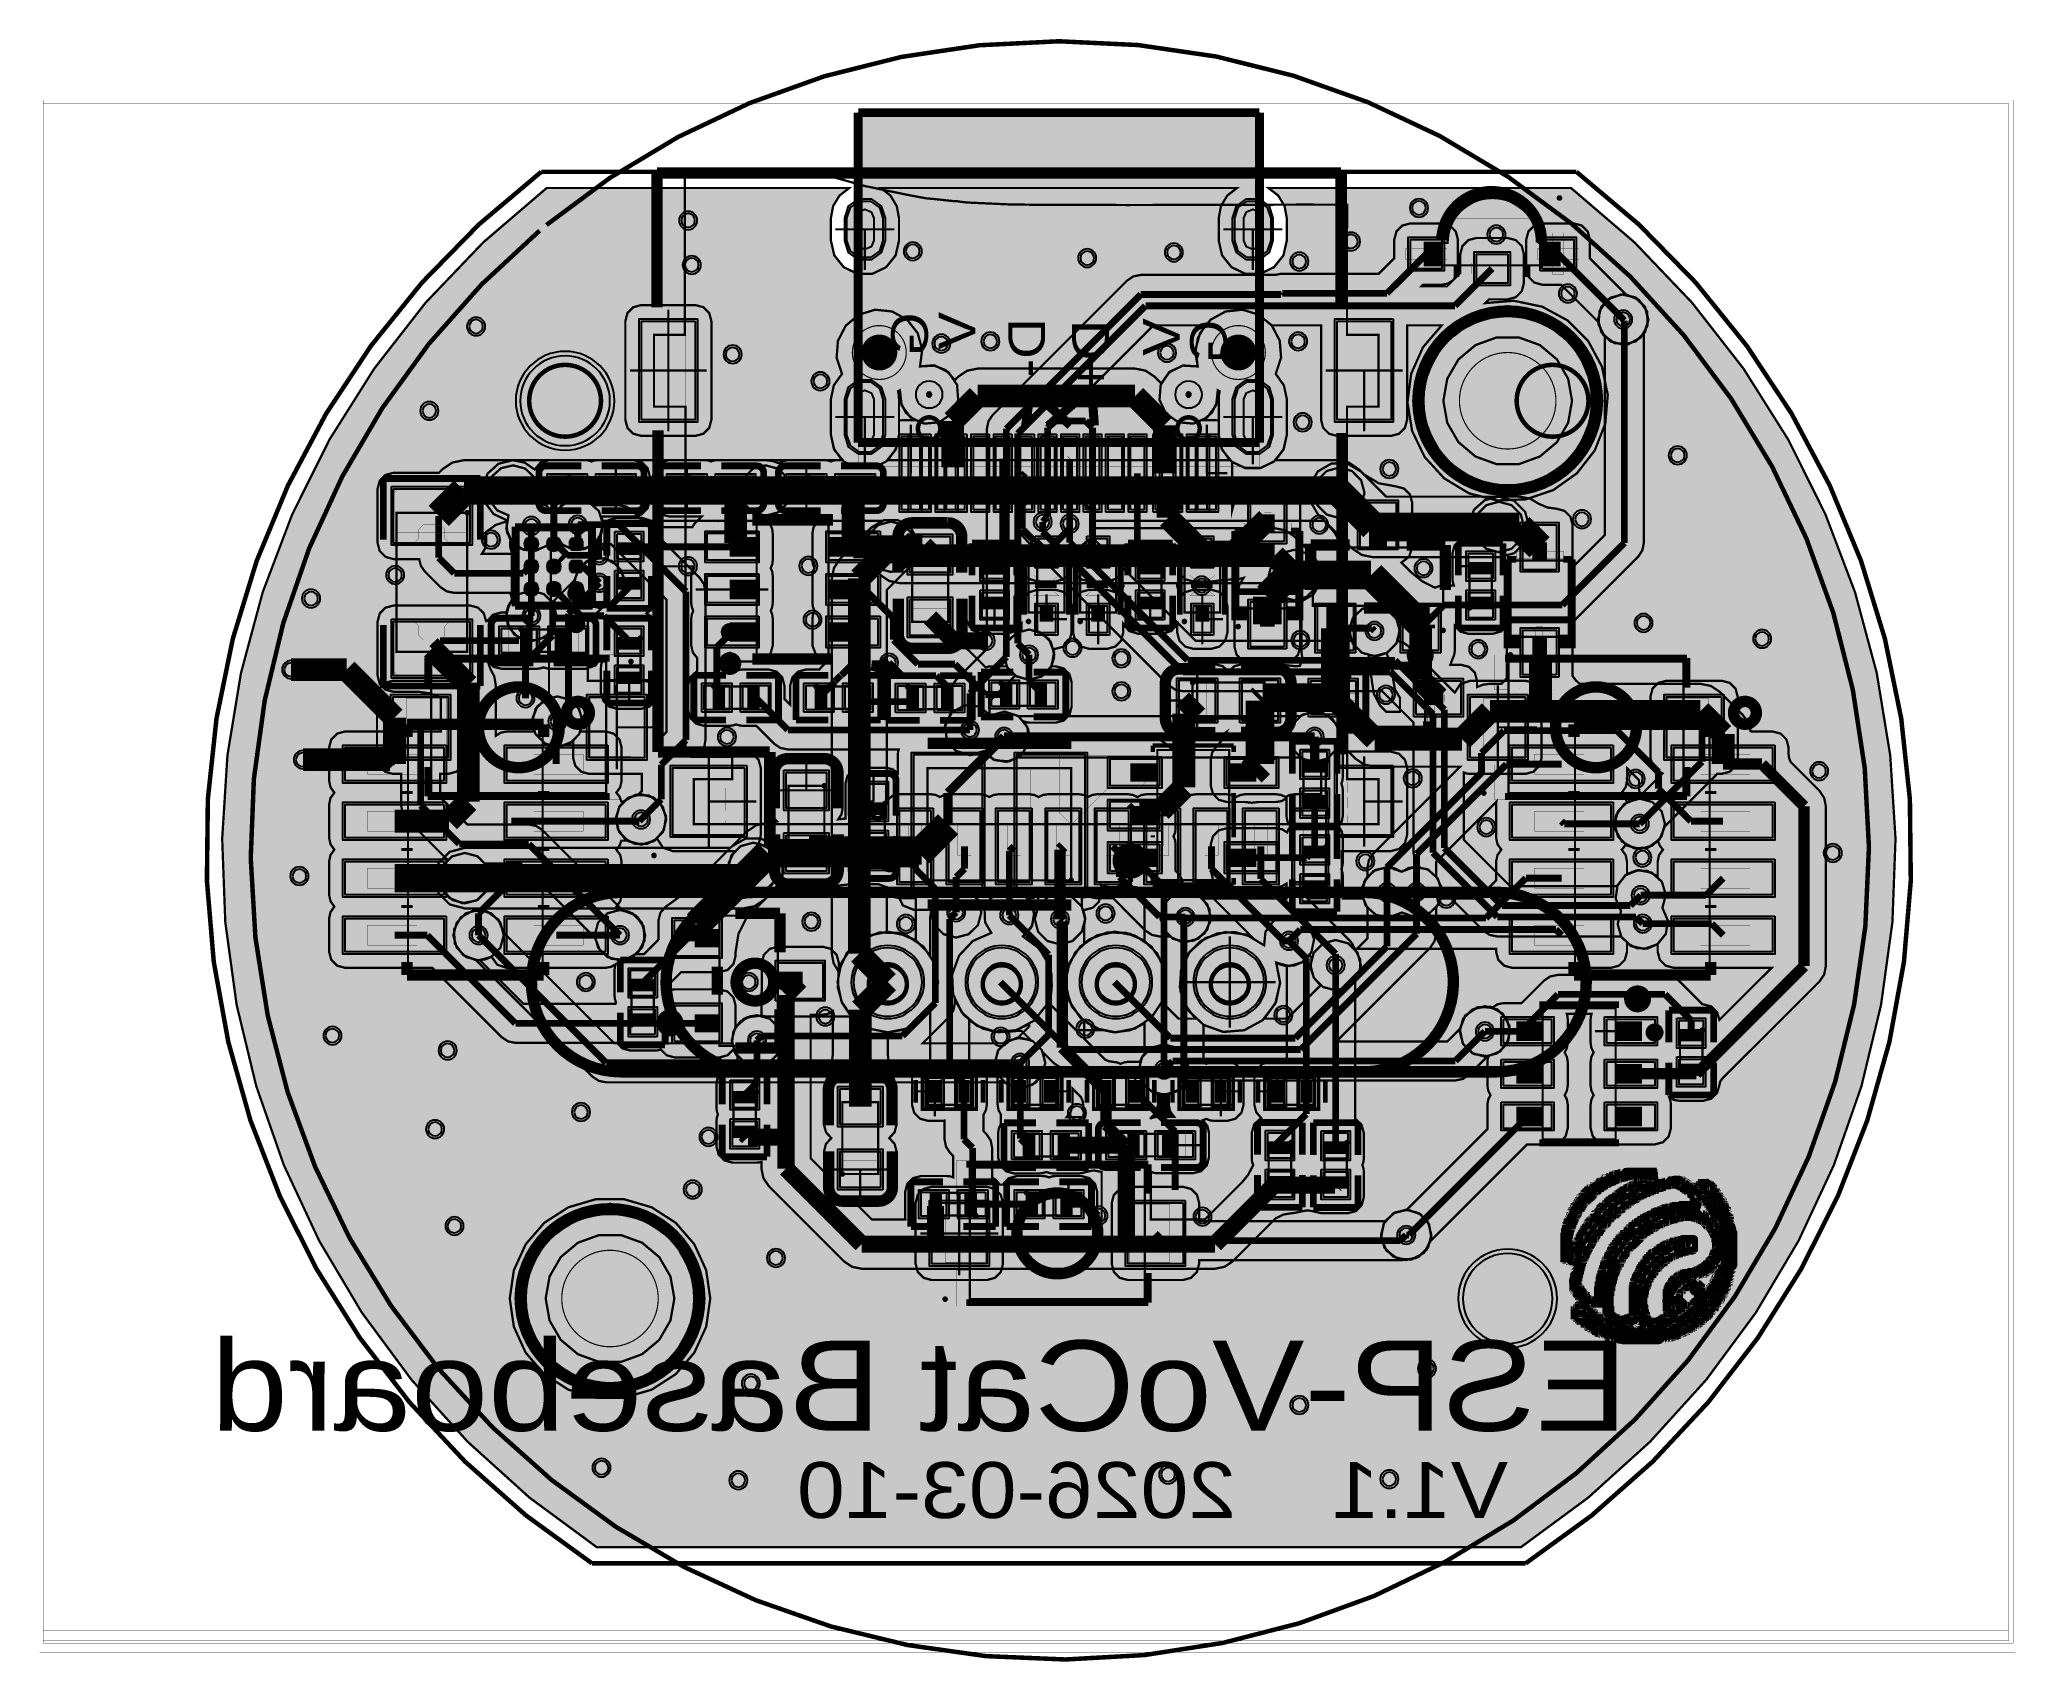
# Model space of a CAD drawing. Header units: millimetres. Extents: x -22.7 to 21.3, y -18 to 18.
import ezdxf
from ezdxf.enums import TextEntityAlignment as Align

# ---------------------------------------------------------------- set-up
doc = ezdxf.new("R2010")
doc.units = ezdxf.units.MM
doc.header["$MEASUREMENT"] = 0
for name, color, linetype, true_color in [('Board-Outline-Layer', 7, 'Continuous', 0xff00ff), ('Bottom-Layer', 7, 'Continuous', 0x0000ff), ('Bottom-Paste-Mask-Layer', 7, 'Continuous', 0x800000), ('Bottom-Silkscreen-Layer', 7, 'Continuous', 0x66cc33), ('Bottom-Solder-Mask-Layer', 7, 'Continuous', 0xaa00ff), ('Component-Marking-Layer', 7, 'Continuous', 0x66ffcc), ('Component-Shape-Layer', 7, 'Continuous', 0x00cccc), ('Custom2', 7, 'Continuous', 0x6969e9), ('Document-Layer', 7, 'Continuous', 0xffffff), ('GND', 7, 'Continuous', 0x999966), ('Hole-Layer', 7, 'Continuous', 0x222222), ('Multi-Layer', 7, 'Continuous', 0xc0c0c0), ('Pin-Floating-Layer', 7, 'Continuous', 0xff99ff), ('Pin-Soldering-Layer', 7, 'Continuous', 0xcc9999), ('POWER', 7, 'Continuous', 0x008000), ('Top-Layer', 7, 'Continuous', 0xff0000), ('Top-Paste-Mask-Layer', 7, 'Continuous', 0x808080), ('Top-Silkscreen-Layer', 7, 'Continuous', 0xffcc00), ('Top-Solder-Mask-Layer', 7, 'Continuous', 0x800080)]:
    doc.layers.add(name, color=color, linetype=linetype, true_color=true_color)
doc.styles.get("Standard").update_dxf_attribs({"font": 'arial.ttf'})

msp = doc.modelspace()

# ---------------------------------------------------------------- texts
at = {"layer": 'Bottom-Silkscreen-Layer', "text_generation_flag": 2, "width": 1.1}
for s, height, rotation, p in [('G', 0.816, -270, (-2.673, 11.969)), ('G', 0.816, -270, (-2.673, 11.969)), ('V', 0.816, -270, (-1.613, 11.979)), ('V', 0.816, -270, (-1.613, 11.979)), ('D-', 0.8219, -270, (-0.059, 11.847)), ('D-', 0.8219, -270, (-0.059, 11.847)), ('D+', 0.8219, -270, (1.361, 11.807)), ('D+', 0.8219, -270, (1.361, 11.807)), ('V', 0.816, -270, (2.937, 11.839)), ('V', 0.816, -270, (2.937, 11.839)), ('G', 0.816, -270, (3.987, 11.809)), ('G', 0.816, -270, (3.987, 11.809)), ('ESP-VoCat Baseboard', 2.00861, -1080, (12.675, -13.55)), ('V1.1    2026-03-10', 1.2446, -360, (10.008, -15.265))]:
    msp.add_text(s, height=height, rotation=rotation, dxfattribs=at).set_placement(p, align=Align.BOTTOM_LEFT)

# ---------------------------------------------------------------- hatches: boundary and pattern name
at = {"layer": 'Bottom-Layer'}
for points in [[(-11.41, 14.741), (-4.67, 14.741), (-4.886, 14.573), (-5.028, 14.339), (-5.078, 14.069), (-5.078, 13.569), (-5.003, 13.24), (-4.792, 12.976), (-4.488, 12.83), (-4.151, 12.83), (-3.847, 12.976), (-3.636, 13.24), (-3.561, 13.569), (-3.561, 14.069), (-3.611, 14.339), (-3.753, 14.573), (-3.969, 14.741), (3.97, 14.741), (3.754, 14.573), (3.612, 14.339), (3.562, 14.069), (3.562, 13.569), (3.637, 13.24), (3.848, 12.976), (4.152, 12.83), (4.489, 12.83), (4.793, 12.976), (5.004, 13.24), (5.079, 13.569), (5.079, 14.069), (5.029, 14.339), (4.887, 14.573), (4.671, 14.741), (11.411, 14.741), (12.824, 13.53), (14.109, 12.184), (15.254, 10.716), (16.247, 9.141), (17.077, 7.476), (17.738, 5.736), (18.222, 3.938), (18.523, 2.101), (18.641, 0.244), (18.572, -1.616), (18.318, -3.46), (17.882, -5.27), (17.268, -7.027), (16.481, -8.714), (15.53, -10.314), (14.424, -11.811), (13.174, -13.19), (11.793, -14.438), (10.295, -15.542), (-10.294, -15.542), (-11.792, -14.438), (-13.173, -13.19), (-14.423, -11.811), (-15.529, -10.314), (-16.48, -8.714), (-17.267, -7.027), (-17.881, -5.27), (-18.318, -3.46), (-18.571, -1.616), (-18.64, 0.244), (-18.523, 2.101), (-18.221, 3.938), (-17.737, 5.736), (-17.077, 7.476), (-16.246, 9.141), (-15.253, 10.716), (-14.109, 12.184), (-12.823, 13.53)], [(-4.72, 14.069), (-4.643, 14.304), (-4.443, 14.449), (-4.196, 14.449), (-3.996, 14.304), (-3.92, 14.069), (-3.92, 13.569), (-3.996, 13.334), (-4.196, 13.189), (-4.443, 13.189), (-4.643, 13.334), (-4.72, 13.569)], [(4.721, 13.569), (4.644, 13.334), (4.444, 13.189), (4.197, 13.189), (3.997, 13.334), (3.921, 13.569), (3.921, 14.069), (3.997, 14.304), (4.197, 14.449), (4.444, 14.449), (4.644, 14.304), (4.721, 14.069)], [(-16.258, 1.005), (-16.258, 0.264), (-16.227, 0.12), (-16.141, -0.001), (-16.227, -0.121), (-16.258, -0.265), (-16.258, -1.006), (-16.227, -1.15), (-16.141, -1.271), (-16.227, -1.391), (-16.258, -1.536), (-16.258, -2.276), (-16.21, -2.455), (-16.079, -2.586), (-15.9, -2.634), (-13.971, -2.634), (-13.962, -2.634), (-13.954, -2.637), (-12.412, -4.179), (-12.271, -4.273), (-12.105, -4.306), (-9.847, -4.306), (-9.716, -4.432), (-9.541, -4.478), (-9.001, -4.478), (-8.934, -4.472), (-8.869, -4.453), (-8.738, -4.582), (-8.561, -4.63), (-7.561, -4.63), (-7.381, -4.582), (-7.25, -4.45), (-7.211, -4.532), (-7.16, -4.606), (-7.16, -4.826), (-7.27, -4.826), (-7.449, -4.874), (-7.58, -5.005), (-7.628, -5.184), (-7.628, -5.75), (-7.62, -5.827), (-7.595, -5.9), (-7.62, -5.973), (-7.628, -6.05), (-7.628, -6.616), (-7.58, -6.795), (-7.449, -6.926), (-7.27, -6.974), (-6.73, -6.974), (-6.678, -6.97), (-6.626, -6.958), (-6.626, -7.105), (-6.584, -7.315), (-6.465, -7.493), (-4.782, -9.177), (-4.604, -9.296), (-4.394, -9.338), (3.48, -9.338), (3.69, -9.296), (3.868, -9.177), (4.827, -8.218), (5.002, -8.13), (5.195, -8.099), (5.242, -8.096), (5.288, -8.087), (5.415, -8.058), (5.544, -8.037), (5.673, -8.059), (5.801, -8.089), (5.849, -8.099), (5.897, -8.102), (6.437, -8.102), (6.616, -8.054), (6.747, -7.923), (6.795, -7.744), (6.795, -7.178), (6.787, -7.102), (6.763, -7.028), (6.787, -6.955), (6.795, -6.878), (6.795, -6.313), (6.743, -6.127), (6.602, -5.995), (6.602, -2.931), (6.714, -2.699), (6.712, -2.442), (6.596, -2.213), (9.742, -2.213), (9.742, -2.276), (9.79, -2.455), (9.921, -2.586), (10.1, -2.634), (12.3, -2.634), (12.479, -2.586), (12.611, -2.455), (12.659, -2.276), (12.659, -2.088), (12.876, -2.196), (13.12, -2.202), (13.342, -2.104), (13.342, -2.276), (13.39, -2.455), (13.521, -2.586), (13.701, -2.634), (15.879, -2.634), (14.717, -3.795), (14.666, -3.62), (14.536, -3.493), (14.359, -3.447), (14.354, -3.447), (14.346, -3.446), (14.338, -3.444), (13.812, -2.918), (13.671, -2.824), (13.505, -2.791), (11.118, -2.791), (10.951, -2.824), (10.81, -2.918), (10.324, -3.404), (10.315, -3.412), (10.306, -3.42), (9.907, -3.42), (9.776, -3.445), (9.664, -3.516), (9.333, -3.512), (9.057, -3.696), (8.933, -4.003), (9.004, -4.326), (9.244, -4.553), (9.571, -4.606), (9.555, -4.666), (9.549, -4.728), (9.549, -5.26), (9.567, -5.37), (9.617, -5.469), (9.567, -5.568), (9.549, -5.678), (9.549, -6.21), (9.549, -6.217), (9.55, -6.223), (7.749, -8.024), (7.449, -8.104), (7.238, -8.333), (7.181, -8.639), (7.295, -8.928), (7.546, -9.112), (7.857, -9.134), (8.131, -8.987), (8.285, -8.716), (10.434, -6.568), (10.979, -6.568), (11.159, -6.52), (11.29, -6.389), (11.338, -6.21), (11.338, -5.678), (11.32, -5.568), (11.27, -5.469), (11.32, -5.37), (11.338, -5.26), (11.338, -4.728), (11.32, -4.618), (11.27, -4.519), (11.32, -4.42), (11.338, -4.31), (11.338, -3.778), (11.333, -3.718), (11.318, -3.66), (11.868, -3.66), (11.853, -3.718), (11.848, -3.778), (11.848, -4.31), (11.865, -4.42), (11.915, -4.519), (11.865, -4.618), (11.848, -4.728), (11.848, -5.26), (11.865, -5.37), (11.915, -5.469), (11.865, -5.568), (11.848, -5.678), (11.848, -6.21), (11.896, -6.389), (12.027, -6.52), (12.206, -6.568), (13.278, -6.568), (13.457, -6.52), (13.588, -6.389), (13.636, -6.21), (13.636, -5.678), (13.627, -5.598), (13.6, -5.522), (13.61, -5.528), (13.62, -5.534), (13.715, -5.579), (13.819, -5.595), (14.359, -5.595), (14.537, -5.548), (14.667, -5.419), (14.718, -5.243), (14.733, -5.172), (14.773, -5.111), (16.947, -2.938), (17.052, -2.78), (17.089, -2.595), (17.089, 0.966), (17.052, 1.151), (16.947, 1.309), (16.31, 1.946), (16.272, 2.028), (16.259, 2.118), (16.259, 2.275), (16.211, 2.454), (16.08, 2.585), (15.901, 2.633), (15.436, 2.633), (15.42, 2.636), (15.408, 2.646), (15.351, 2.841), (15.233, 3.007), (14.725, 3.515), (14.527, 3.647), (14.293, 3.694), (11.602, 3.694), (11.516, 3.775), (11.445, 3.869), (11.445, 3.881), (11.446, 3.892), (11.446, 4.892), (11.435, 4.977), (11.405, 5.058), (11.467, 5.095), (11.523, 5.142), (12.906, 6.525), (13, 6.666), (13.033, 6.832), (13.033, 11.488), (13.038, 11.496), (13.134, 11.791), (13.059, 12.093), (12.834, 12.308), (12.529, 12.37), (12.238, 12.26), (12.05, 12.013), (12.023, 11.703), (12.165, 11.426), (12.165, 7.012), (11.446, 6.293), (11.446, 7.237), (11.398, 7.416), (11.267, 7.547), (11.087, 7.595), (10.888, 7.622), (10.703, 7.7), (10.497, 7.822), (10.261, 7.864), (9.804, 7.864), (9.492, 7.787), (9.251, 7.575), (9.134, 7.275), (9.17, 6.956), (9.128, 6.956), (8.949, 6.908), (8.818, 6.777), (8.77, 6.598), (8.77, 6.032), (8.778, 5.956), (8.803, 5.884), (8.578, 5.884), (8.475, 5.871), (8.378, 5.835), (8.099, 5.977), (7.856, 6.174), (7.633, 6.396), (7.805, 6.527), (7.871, 6.734), (7.871, 7.734), (7.823, 7.913), (7.691, 8.044), (7.512, 8.092), (7.124, 8.163), (6.786, 8.368), (6.727, 8.427), (6.424, 8.602), (6.074, 8.602), (5.771, 8.427), (5.596, 8.125), (5.596, 7.775), (5.771, 7.472), (5.937, 7.306), (6.141, 7.065), (6.3, 6.793), (5.371, 6.793), (5.376, 6.829), (5.378, 6.866), (5.378, 7.866), (5.33, 8.045), (5.199, 8.176), (5.02, 8.224), (4.27, 8.224), (4.091, 8.176), (3.96, 8.045), (3.912, 7.866), (3.899, 7.71), (3.859, 7.558), (3.859, 7.563), (3.859, 7.567), (3.859, 8.638), (4.163, 8.497), (4.497, 8.502), (4.797, 8.65), (5.005, 8.912), (5.079, 9.239), (5.079, 10.039), (5.014, 10.345), (4.832, 10.599), (4.952, 10.959), (4.922, 11.338), (4.747, 11.675), (4.455, 11.918), (4.092, 12.029), (3.714, 11.989), (3.381, 11.806), (3.146, 11.508), (3.045, 11.142), (3.094, 10.765), (2.77, 10.786), (2.475, 10.649), (2.281, 10.388), (2.132, 10.538), (1.933, 10.671), (1.699, 10.717), (-1.806, 10.717), (-2.041, 10.671), (-2.239, 10.538), (-2.316, 10.462), (-2.517, 10.682), (-2.796, 10.79), (-3.093, 10.765), (-3.044, 11.141), (-3.145, 11.508), (-3.38, 11.806), (-3.713, 11.989), (-4.091, 12.029), (-4.454, 11.918), (-4.746, 11.675), (-4.921, 11.338), (-4.951, 10.959), (-4.831, 10.599), (-5.013, 10.345), (-5.078, 10.039), (-5.078, 9.239), (-5.013, 8.933), (-4.831, 8.679), (-4.93, 8.679), (-5.006, 8.671), (-5.08, 8.647), (-5.153, 8.671), (-5.23, 8.679), (-6.02, 8.679), (-6.134, 8.661), (-6.236, 8.607), (-6.381, 8.659), (-6.534, 8.676), (-6.757, 8.676), (-6.781, 8.679), (-6.806, 8.679), (-7.596, 8.679), (-7.673, 8.671), (-7.746, 8.647), (-7.819, 8.671), (-7.896, 8.679), (-8.686, 8.679), (-8.865, 8.631), (-8.996, 8.5), (-9.044, 8.321), (-9.044, 7.781), (-8.996, 7.602), (-8.865, 7.471), (-8.686, 7.423), (-7.953, 7.423), (-7.999, 7.375), (-8.049, 7.332), (-8.117, 7.264), (-8.164, 7.181), (-8.976, 7.181), (-9.108, 7.336), (-9.303, 7.394), (-9.843, 7.394), (-10.027, 7.343), (-10.158, 7.205), (-10.163, 7.316), (-10.189, 7.423), (-9.472, 7.423), (-9.293, 7.471), (-9.162, 7.602), (-9.114, 7.781), (-9.114, 8.321), (-9.162, 8.5), (-9.293, 8.631), (-9.472, 8.679), (-10.262, 8.679), (-10.339, 8.671), (-10.412, 8.647), (-10.485, 8.671), (-10.562, 8.679), (-11.352, 8.679), (-11.547, 8.622), (-11.679, 8.468), (-11.901, 8.622), (-12.166, 8.676), (-13.251, 8.676), (-13.51, 8.625), (-13.729, 8.478), (-13.811, 8.396), (-14.82, 8.396), (-14.999, 8.348), (-15.13, 8.217), (-15.178, 8.038), (-15.178, 6.831), (-15.13, 6.652), (-14.999, 6.521), (-14.82, 6.473), (-14.251, 6.473), (-14.213, 6.322), (-14.124, 6.195), (-13.778, 5.849), (-13.637, 5.754), (-13.471, 5.721), (-12.221, 5.721), (-12.207, 5.664), (-12.185, 5.608), (-12.185, 5.562), (-12.265, 5.432), (-12.307, 5.285), (-12.42, 5.285), (-12.606, 5.233), (-12.738, 5.091), (-12.761, 5.091), (-12.813, 5.266), (-12.943, 5.393), (-13.119, 5.439), (-14.82, 5.439), (-14.999, 5.391), (-15.13, 5.26), (-15.178, 5.081), (-15.178, 3.873), (-15.13, 3.694), (-14.999, 3.563), (-14.82, 3.515), (-14.264, 3.515), (-14.008, 3.481), (-13.769, 3.382), (-13.769, 2.633), (-15.9, 2.633), (-16.079, 2.585), (-16.21, 2.454), (-16.258, 2.275), (-16.258, 1.535), (-16.227, 1.39), (-16.141, 1.27), (-16.227, 1.149)], [(8.567, 10), (8.654, 9.509), (8.903, 9.078), (9.284, 8.758), (9.752, 8.588), (10.249, 8.588), (10.717, 8.758), (11.098, 9.078), (11.347, 9.509), (11.434, 10), (11.347, 10.49), (11.098, 10.921), (10.717, 11.241), (10.249, 11.411), (9.752, 11.411), (9.284, 11.241), (8.903, 10.921), (8.654, 10.49)], [(-4.72, 10.039), (-4.643, 10.274), (-4.443, 10.419), (-4.196, 10.419), (-3.996, 10.274), (-3.92, 10.039), (-3.92, 9.239), (-3.996, 9.004), (-4.196, 8.858), (-4.443, 8.858), (-4.643, 9.004), (-4.72, 9.239)], [(-3.5, 9.565), (-3.531, 9.564), (-3.561, 9.56), (-3.561, 10.039), (-3.566, 10.126), (-3.582, 10.213), (-3.561, 10.223), (-3.541, 10.234), (-3.526, 9.972), (-3.411, 9.737), (-3.212, 9.565)], [(-2.891, 10.139, 1), (-2.888, 10.139, 1)], [(2.889, 10.139, 1), (2.892, 10.139, 1)], [(3.562, 10.039), (3.562, 9.56), (3.532, 9.564), (3.5, 9.565), (3.213, 9.565), (3.411, 9.737), (3.527, 9.972), (3.542, 10.234), (3.562, 10.223), (3.583, 10.213), (3.567, 10.126)], [(4.721, 9.239), (4.644, 9.004), (4.444, 8.858), (4.197, 8.858), (3.997, 9.004), (3.921, 9.239), (3.921, 10.039), (3.997, 10.274), (4.197, 10.419), (4.444, 10.419), (4.644, 10.274), (4.721, 10.039)], [(-3.1, 9.207), (-3.1, 7.567), (-3.5, 7.567), (-3.5, 9.207)], [(-2.9, 9.207), (-2.9, 7.567), (-3.3, 7.567), (-3.3, 9.207)], [(-2.3, 9.207), (-2.3, 7.567), (-2.7, 7.567), (-2.7, 9.207)], [(-2.1, 9.207), (-2.1, 7.567), (-2.5, 7.567), (-2.5, 9.207)], [(-1.6, 9.207), (-1.6, 7.567), (-1.9, 7.567), (-1.9, 9.207)], [(-1.1, 9.207), (-1.1, 7.567), (-1.4, 7.567), (-1.4, 9.207)], [(-0.6, 9.207), (-0.6, 7.567), (-0.9, 7.567), (-0.9, 9.207)], [(-0.1, 9.207), (-0.1, 7.567), (-0.4, 7.567), (-0.4, 9.207)], [(0.1, 7.567), (0.1, 9.207), (0.4, 9.207), (0.4, 7.567)], [(0.6, 7.567), (0.6, 9.207), (0.9, 9.207), (0.9, 7.567)], [(1.1, 7.567), (1.1, 9.207), (1.4, 9.207), (1.4, 7.567)], [(1.6, 7.567), (1.6, 9.207), (1.9, 9.207), (1.9, 7.567)], [(2.15, 7.567), (2.15, 9.207), (2.55, 9.207), (2.55, 7.567)], [(2.3, 7.567), (2.3, 9.207), (2.7, 9.207), (2.7, 7.567)], [(2.9, 7.567), (2.9, 9.207), (3.3, 9.207), (3.3, 7.567)], [(3.1, 7.567), (3.1, 9.207), (3.5, 9.207), (3.5, 7.567)], [(-14.82, 8.038), (-13.119, 8.038), (-13.119, 6.831), (-14.82, 6.831)], [(-11.352, 7.781), (-11.352, 8.321), (-10.562, 8.321), (-10.562, 7.781)], [(-10.262, 7.781), (-10.262, 8.321), (-9.472, 8.321), (-9.472, 7.781)], [(-8.686, 7.781), (-8.686, 8.321), (-7.896, 8.321), (-7.896, 7.781)], [(-7.596, 7.781), (-7.596, 8.321), (-6.806, 8.321), (-6.806, 7.781)], [(-6.02, 7.781), (-6.02, 8.321), (-5.23, 8.321), (-5.23, 7.781)], [(-4.93, 7.781), (-4.93, 8.321), (-4.139, 8.321), (-4.139, 7.781)], [(5.02, 6.866), (4.27, 6.866), (4.27, 7.866), (5.02, 7.866)], [(7.512, 6.734), (6.712, 6.734), (6.712, 7.734), (7.512, 7.734)], [(-12.761, 6.831), (-12.761, 7.075), (-12.551, 7.231), (-12.303, 7.314), (-12.301, 7.101), (-12.22, 6.904), (-12.225, 6.743), (-12.177, 6.59), (-12.854, 6.59), (-12.785, 6.702)], [(-6.732, 7.047), (-6.732, 6.447), (-7.832, 6.447), (-7.832, 7.047)], [(-6.374, 5.497), (-6.374, 6.097), (-6.385, 6.187), (-6.419, 6.272), (-6.385, 6.356), (-6.374, 6.447), (-6.374, 7.047), (-6.387, 7.144), (-6.426, 7.234), (-6.453, 7.28), (-6.478, 7.327), (-6.305, 7.365), (-6.147, 7.447), (-6.085, 7.429), (-6.02, 7.423), (-5.297, 7.423), (-5.343, 7.353), (-5.396, 7.289), (-5.466, 7.177), (-5.49, 7.047), (-5.49, 6.447), (-5.478, 6.356), (-5.444, 6.272), (-5.478, 6.187), (-5.49, 6.097), (-5.49, 5.497), (-5.478, 5.406), (-5.444, 5.322), (-5.478, 5.237), (-5.49, 5.147), (-5.49, 4.547), (-5.396, 4.305), (-5.164, 4.19), (-5.297, 4.058), (-5.317, 4.036), (-5.335, 4.014), (-5.627, 4.014), (-5.806, 3.966), (-5.937, 3.835), (-5.985, 3.656), (-5.985, 3.23), (-6.111, 3.356), (-6.113, 3.364), (-6.114, 3.372), (-6.114, 3.656), (-6.162, 3.835), (-6.293, 3.966), (-6.472, 4.014), (-7.038, 4.014), (-7.114, 4.006), (-7.186, 3.982), (-7.186, 4.189), (-6.732, 4.189), (-6.553, 4.237), (-6.422, 4.368), (-6.374, 4.547), (-6.374, 5.147), (-6.385, 5.237), (-6.419, 5.322), (-6.385, 5.406)], [(-4.032, 7.047), (-4.032, 6.447), (-5.132, 6.447), (-5.132, 7.047)], [(11.087, 6.237), (10.337, 6.237), (10.337, 7.237), (11.087, 7.237)], [(-11.871, 6.808, 1), (-11.631, 6.808, 1)], [(-11.371, 6.808, 1), (-11.131, 6.808, 1)], [(-10.72, 6.897), (-10.643, 6.852), (-10.643, 6.764), (-10.72, 6.719), (-10.782, 6.719), (-10.859, 6.764), (-10.859, 6.852), (-10.782, 6.897)], [(-10.28, 6.888), (-10.236, 6.952), (-10.201, 7.021), (-10.201, 6.527), (-10.289, 6.615), (-10.299, 6.624), (-10.309, 6.633), (-10.276, 6.758)], [(-9.843, 7.036), (-9.303, 7.036), (-9.303, 6.47), (-9.843, 6.47)], [(-3.318, 6.974), (-2.418, 6.974), (-2.418, 6.174), (-3.318, 6.174)], [(-0.772, 2.854), (-0.706, 2.834), (-0.637, 2.828), (-0.072, 2.828), (0.107, 2.876), (0.238, 3.007), (0.286, 3.186), (0.286, 3.726), (0.238, 3.905), (0.107, 4.036), (-0.072, 4.084), (-0.165, 4.084), (-0.106, 4.275), (-0.118, 4.474), (-0.075, 4.474), (0.104, 4.522), (0.236, 4.653), (0.283, 4.832), (0.283, 5.432), (0.236, 5.611), (0.104, 5.742), (-0.075, 5.79), (-0.475, 5.79), (-0.675, 5.729), (-0.807, 5.566), (-0.807, 5.732), (-0.815, 5.809), (-0.84, 5.882), (-0.815, 5.955), (-0.807, 6.032), (-0.807, 6.199), (-0.675, 6.035), (-0.475, 5.974), (-0.075, 5.974), (0.104, 6.022), (0.236, 6.153), (0.283, 6.332), (0.283, 6.563), (0.284, 6.571), (0.286, 6.579), (0.318, 6.61), (0.318, 6.332), (0.366, 6.153), (0.497, 6.022), (0.676, 5.974), (1.076, 5.974), (1.277, 6.035), (1.408, 6.199), (1.408, 6.032), (1.417, 5.955), (1.441, 5.882), (1.417, 5.809), (1.408, 5.732), (1.408, 5.566), (1.277, 5.729), (1.076, 5.79), (0.676, 5.79), (0.497, 5.742), (0.366, 5.611), (0.318, 5.432), (0.318, 4.832), (0.366, 4.653), (0.497, 4.522), (0.676, 4.474), (1.076, 4.474), (1.255, 4.522), (1.386, 4.653), (1.434, 4.832), (1.434, 5.033), (1.566, 4.87), (1.767, 4.808), (2.307, 4.808), (2.507, 4.87), (2.639, 5.033), (2.639, 4.832), (2.687, 4.653), (2.818, 4.522), (2.997, 4.474), (3.397, 4.474), (3.576, 4.522), (3.707, 4.653), (3.755, 4.832), (3.755, 5.432), (3.707, 5.611), (3.576, 5.742), (3.397, 5.79), (2.997, 5.79), (2.796, 5.729), (2.665, 5.566), (2.665, 5.732), (2.656, 5.809), (2.632, 5.882), (2.656, 5.955), (2.665, 6.032), (2.665, 6.191), (2.676, 6.172), (2.687, 6.152), (2.818, 6.022), (2.997, 5.974), (3.397, 5.974), (3.429, 5.975), (3.461, 5.98), (3.685, 6.01), (3.911, 6.02), (4.015, 6.029), (4.116, 6.055), (4.024, 5.9), (3.975, 5.725), (3.928, 5.628), (3.912, 5.521), (3.912, 4.521), (3.96, 4.342), (4.091, 4.211), (4.27, 4.163), (5.02, 4.163), (5.199, 4.211), (5.33, 4.342), (5.378, 4.521), (5.378, 5.412), (5.404, 5.438), (5.404, 5.436), (5.404, 5.433), (5.404, 4.433), (5.406, 4.403), (5.41, 4.372), (5.419, 4.318), (5.427, 4.264), (5.402, 4.179), (5.372, 4.095), (5.323, 4.09), (5.274, 4.086), (5.103, 4.104), (4.932, 4.126), (4.906, 4.129), (4.881, 4.13), (4.081, 4.13), (3.91, 4.087), (3.781, 3.967), (3.651, 4.087), (3.481, 4.13), (2.681, 4.13), (2.502, 4.082), (2.371, 3.951), (2.323, 3.772), (2.323, 2.872), (2.371, 2.693), (2.502, 2.562), (2.681, 2.514), (3.481, 2.514), (3.62, 2.542), (3.737, 2.622), (3.638, 2.439), (3.502, 2.283), (3.416, 2.163), (3.386, 2.019), (3.386, 1.419), (3.434, 1.24), (3.565, 1.109), (3.744, 1.061), (4.141, 1.061), (4.294, 1.044), (4.447, 1.061), (4.844, 1.061), (4.965, 1.082), (5.071, 1.142), (5.071, 0.752), (5.094, 0.626), (5.161, 0.515), (5.116, 0.453), (5.087, 0.383), (4.974, 0.453), (4.844, 0.477), (3.744, 0.477), (3.565, 0.429), (3.434, 0.298), (3.386, 0.119), (3.386, -0.481), (3.434, -0.66), (3.565, -0.791), (3.744, -0.839), (4.844, -0.839), (4.965, -0.818), (5.071, -0.758), (5.071, -1.09), (3.206, -1.09), (3.007, -0.97), (2.776, -0.94), (2.776, -0.829), (2.743, -0.663), (2.649, -0.522), (2.602, -0.475), (2.602, 0.119), (2.59, 0.21), (2.556, 0.294), (2.59, 0.379), (2.602, 0.469), (2.602, 1.069), (2.59, 1.16), (2.556, 1.244), (2.59, 1.329), (2.602, 1.419), (2.602, 2.019), (2.548, 2.209), (2.401, 2.341), (2.384, 2.358), (2.268, 2.436), (2.13, 2.463), (0.669, 2.463), (0.625, 2.471), (0.581, 2.474), (-0.659, 2.474), (-0.681, 2.675)], [(-0.475, 6.932), (-0.075, 6.932), (-0.075, 6.332), (-0.475, 6.332)], [(0.676, 6.932), (1.076, 6.932), (1.076, 6.332), (0.676, 6.332)], [(2.997, 6.932), (3.397, 6.932), (3.397, 6.332), (2.997, 6.332)], [(-9.741, 1.535), (-9.741, 2.275), (-9.789, 2.454), (-9.92, 2.585), (-10.099, 2.633), (-10.656, 2.633), (-10.614, 2.903), (-10.705, 3.161), (-10.907, 3.346), (-11.173, 3.413), (-11.438, 3.346), (-11.641, 3.161), (-11.732, 2.903), (-11.69, 2.633), (-12.299, 2.633), (-12.432, 2.607), (-12.545, 2.535), (-12.545, 3.664), (-12.577, 3.858), (-12.668, 4.032), (-12.696, 4.111), (-12.719, 4.19), (-12.59, 4.072), (-12.42, 4.029), (-11.63, 4.029), (-11.553, 4.037), (-11.48, 4.062), (-11.406, 4.037), (-11.33, 4.029), (-10.539, 4.029), (-10.323, 4.102), (-10.194, 4.292), (-10.184, 4.251), (-10.168, 4.212), (-10.193, 4.138), (-10.201, 4.062), (-10.201, 3.496), (-10.153, 3.317), (-10.022, 3.186), (-9.843, 3.138), (-9.303, 3.138), (-9.124, 3.186), (-8.993, 3.317), (-8.945, 3.496), (-8.945, 4.062), (-8.953, 4.138), (-8.978, 4.212), (-8.953, 4.285), (-8.945, 4.362), (-8.945, 4.927), (-9.011, 5.135), (-9.186, 5.266), (-9.011, 5.396), (-8.945, 5.604), (-8.945, 6.17), (-8.952, 6.243), (-8.975, 6.312), (-8.164, 6.312), (-8.155, 6.292), (-8.144, 6.272), (-8.178, 6.187), (-8.19, 6.097), (-8.19, 5.497), (-8.178, 5.406), (-8.144, 5.322), (-8.178, 5.237), (-8.19, 5.147), (-8.19, 4.547), (-8.154, 4.391), (-8.055, 4.267), (-8.055, 3.98), (-8.206, 3.848), (-8.262, 3.656), (-8.262, 3.116), (-8.214, 2.937), (-8.082, 2.806), (-7.903, 2.758), (-7.338, 2.758), (-7.261, 2.766), (-7.188, 2.79), (-7.115, 2.766), (-7.038, 2.758), (-6.754, 2.758), (-6.746, 2.757), (-6.738, 2.755), (-6.343, 2.359), (-6.202, 2.265), (-6.036, 2.232), (-3.568, 2.232), (-3.582, 2.175), (-3.587, 2.116), (-3.587, 1.703), (-3.709, 1.793), (-3.857, 1.825), (-4.397, 1.825), (-4.576, 1.777), (-4.707, 1.646), (-4.755, 1.467), (-4.755, 0.69), (-4.835, 0.682), (-4.915, 0.675), (-4.842, 0.788), (-4.817, 0.921), (-4.817, 1.721), (-4.865, 1.9), (-4.996, 2.031), (-5.175, 2.079), (-6.075, 2.079), (-6.254, 2.031), (-6.385, 1.9), (-6.433, 1.721), (-6.433, 0.921), (-6.392, 0.755), (-6.279, 0.627), (-6.378, 0.604), (-6.479, 0.597), (-6.737, 0.545), (-6.957, 0.399), (-8.07, -0.715), (-8.399, -1.011), (-8.756, -1.272), (-8.875, -1.401), (-8.919, -1.571), (-8.919, -2.002), (-8.926, -2.011), (-8.934, -2.021), (-9.241, -2.327), (-9.249, -2.33), (-9.257, -2.33), (-9.412, -2.33), (-9.273, -2.149), (-9.218, -1.927), (-9.256, -1.701), (-9.38, -1.51), (-9.571, -1.384), (-9.797, -1.344), (-9.825, -1.305), (-9.859, -1.271), (-9.772, -1.15), (-9.741, -1.006), (-9.741, -0.265), (-9.772, -0.121), (-9.859, -0.001), (-9.786, 0.091), (-9.747, 0.2), (-9.611, 0.2), (-9.606, 0.197), (-9.601, 0.193), (-9.596, 0.19), (-9.594, 0.19), (-9.593, 0.189), (-9.293, 0.111), (-8.999, 0.204), (-8.798, 0.438), (-8.751, 0.744), (-8.873, 1.028), (-9.127, 1.204), (-9.435, 1.219), (-9.705, 1.069), (-9.747, 1.069), (-9.786, 1.178), (-9.859, 1.27), (-9.772, 1.39)], [(-11.871, 6.308, 1), (-11.631, 6.308, 1)], [(-11.371, 6.308, 1), (-11.131, 6.308, 1)], [(-10.72, 6.397), (-10.643, 6.353), (-10.643, 6.264), (-10.72, 6.219), (-10.782, 6.219), (-10.859, 6.264), (-10.859, 6.353), (-10.782, 6.397)], [(-9.843, 6.17), (-9.303, 6.17), (-9.303, 5.604), (-9.843, 5.604)], [(-1.705, 6.598), (-1.165, 6.598), (-1.165, 6.032), (-1.705, 6.032)], [(2.307, 6.032), (1.767, 6.032), (1.767, 6.598), (2.307, 6.598)], [(9.668, 6.032), (9.128, 6.032), (9.128, 6.598), (9.668, 6.598)], [(-11.871, 5.808, 1), (-11.631, 5.808, 1)], [(-11.371, 5.808, 1), (-11.131, 5.808, 1)], [(-10.871, 5.808, 1), (-10.631, 5.808, 1)], [(-6.732, 6.097), (-6.732, 5.497), (-7.832, 5.497), (-7.832, 6.097)], [(-4.032, 6.097), (-4.032, 5.497), (-5.132, 5.497), (-5.132, 6.097)], [(-1.705, 5.732), (-1.165, 5.732), (-1.165, 5.167), (-1.705, 5.167)], [(2.307, 5.167), (1.767, 5.167), (1.767, 5.732), (2.307, 5.732)], [(9.668, 5.167), (9.128, 5.167), (9.128, 5.732), (9.668, 5.732)], [(-3.318, 5.574), (-2.418, 5.574), (-2.418, 4.774), (-3.318, 4.774)], [(-0.075, 4.832), (-0.475, 4.832), (-0.475, 5.432), (-0.075, 5.432)], [(1.076, 4.832), (0.676, 4.832), (0.676, 5.432), (1.076, 5.432)], [(3.397, 4.832), (2.997, 4.832), (2.997, 5.432), (3.397, 5.432)], [(5.02, 4.521), (4.27, 4.521), (4.27, 5.521), (5.02, 5.521)], [(6.562, 4.433), (5.762, 4.433), (5.762, 5.433), (6.562, 5.433)], [(8.462, 4.433), (7.662, 4.433), (7.662, 5.433), (8.462, 5.433)], [(-14.82, 5.081), (-13.119, 5.081), (-13.119, 3.873), (-14.82, 3.873)], [(-12.42, 4.387), (-12.42, 4.927), (-11.63, 4.927), (-11.63, 4.387)], [(-11.33, 4.387), (-11.33, 4.927), (-10.539, 4.927), (-10.539, 4.387)], [(-9.843, 4.927), (-9.303, 4.927), (-9.303, 4.362), (-9.843, 4.362)], [(-6.732, 5.147), (-6.732, 4.547), (-7.832, 4.547), (-7.832, 5.147)], [(-4.032, 5.147), (-4.032, 4.547), (-5.132, 4.547), (-5.132, 5.147)], [(-2.06, 4.774), (-2.06, 5.115), (-1.939, 4.896), (-1.705, 4.808), (-1.165, 4.808), (-0.965, 4.87), (-0.833, 5.033), (-0.833, 4.878), (-1.099, 4.697), (-1.222, 4.4), (-1.162, 4.084), (-1.503, 4.084), (-1.568, 4.078), (-1.63, 4.061), (-2.007, 4.438), (-2.075, 4.493), (-2.152, 4.534), (-2.084, 4.646)], [(9.128, 4.808), (9.668, 4.808), (9.861, 4.864), (9.993, 5.015), (10.001, 5.015), (9.985, 4.954), (9.979, 4.892), (9.979, 3.892), (9.981, 3.858), (9.986, 3.825), (9.926, 3.755), (9.858, 3.694), (9.605, 3.694), (9.457, 3.676), (9.317, 3.622), (9.317, 3.761), (9.269, 3.94), (9.138, 4.071), (8.959, 4.119), (8.724, 4.119), (8.752, 4.201), (8.786, 4.281), (8.812, 4.355), (8.821, 4.433), (8.821, 4.983), (8.951, 4.855)], [(11.087, 3.892), (10.337, 3.892), (10.337, 4.892), (11.087, 4.892)], [(-9.843, 4.062), (-9.303, 4.062), (-9.303, 3.496), (-9.843, 3.496)], [(-4.169, 4.013), (-4.153, 4.08), (-4.147, 4.148), (-4.147, 4.189), (-4.032, 4.189), (-3.941, 4.2), (-3.857, 4.234), (-3.627, 4.004), (-3.776, 3.952), (-3.889, 3.84), (-4.008, 3.961)], [(6.885, 4.177), (6.896, 4.251), (6.907, 4.326), (7.113, 4.317), (7.308, 4.383), (7.319, 4.331), (7.339, 4.281), (7.422, 4.038), (7.45, 3.783), (7.489, 3.568), (7.601, 3.38), (7.601, 3.072), (7.294, 3.072), (7.163, 3.202), (7.021, 3.466), (6.972, 3.761), (6.969, 3.811), (6.958, 3.86), (6.917, 4.017)], [(-7.903, 3.116), (-7.903, 3.656), (-7.338, 3.656), (-7.338, 3.116)], [(-7.038, 3.116), (-7.038, 3.656), (-6.472, 3.656), (-6.472, 3.116)], [(-5.627, 3.116), (-5.627, 3.656), (-5.061, 3.656), (-5.061, 3.116)], [(-4.761, 3.116), (-4.761, 3.656), (-4.196, 3.656), (-4.196, 3.116)], [(-3.586, 3.108), (-3.586, 3.648), (-3.02, 3.648), (-3.02, 3.108)], [(-2.72, 3.108), (-2.72, 3.648), (-2.155, 3.648), (-2.155, 3.108)], [(-1.503, 3.186), (-1.503, 3.726), (-0.937, 3.726), (-0.937, 3.186)], [(-0.637, 3.186), (-0.637, 3.726), (-0.072, 3.726), (-0.072, 3.186)], [(2.681, 2.872), (2.681, 3.772), (3.481, 3.772), (3.481, 2.872)], [(4.081, 2.872), (4.081, 3.772), (4.881, 3.772), (4.881, 2.872)], [(5.614, 3.011), (5.614, 3.761), (6.614, 3.761), (6.614, 3.011)], [(7.959, 3.011), (7.959, 3.761), (8.959, 3.761), (8.959, 3.011)], [(-13.7, 2.275), (-13.7, 1.535), (-15.9, 1.535), (-15.9, 2.275)], [(-10.099, 2.275), (-10.099, 1.535), (-12.299, 1.535), (-12.299, 2.275)], [(6.327, 1.618), (6.327, 2.183), (6.317, 2.267), (6.288, 2.346), (6.607, 2.027), (6.806, 1.894), (7.04, 1.848), (8.942, 1.848), (7.003, -0.09), (6.909, -0.231), (6.876, -0.398), (6.876, -0.594), (6.762, -0.829), (6.767, -1.09), (6.327, -1.09), (6.327, -0.587), (6.319, -0.51), (6.294, -0.437), (6.319, -0.364), (6.327, -0.287), (6.327, 0.278), (6.304, 0.405), (6.238, 0.515), (6.304, 0.626), (6.327, 0.752), (6.327, 1.318), (6.319, 1.395), (6.294, 1.468), (6.319, 1.541)], [(12.3, 2.275), (12.3, 1.535), (10.1, 1.535), (10.1, 2.275)], [(15.901, 2.275), (15.901, 1.535), (13.701, 1.535), (13.701, 2.275)], [(-1.709, -0.984), (-3.229, -0.984), (-3.229, 2.116), (-1.709, 2.116)], [(0.581, -0.984), (-0.939, -0.984), (-0.939, 2.116), (0.581, 2.116)], [(1.14, 1.419), (0.276, 0.556), (0.022, 0.809), (0.022, 2.105), (2.13, 2.105), (2.232, 2.003), (2.232, 1.805), (1.846, 1.419)], [(2.244, 2.019), (2.244, 1.419), (1.144, 1.419), (1.144, 2.019)], [(4.844, 2.019), (4.844, 1.419), (3.744, 1.419), (3.744, 2.019)], [(5.429, 2.183), (5.969, 2.183), (5.969, 1.618), (5.429, 1.618)], [(12.659, 1.535), (12.659, 1.815), (12.926, 1.548), (12.926, 1.357), (12.942, 1.242), (12.988, 1.135), (12.815, 1.122), (12.655, 1.057), (12.616, 1.173), (12.541, 1.27), (12.628, 1.39)], [(-6.075, 1.721), (-5.175, 1.721), (-5.175, 0.921), (-6.075, 0.921)], [(-4.397, 1.467), (-3.857, 1.467), (-3.857, 0.677), (-4.397, 0.677)], [(-13.7, 1.005), (-13.7, 0.264), (-15.9, 0.264), (-15.9, 1.005)], [(-10.099, 1.005), (-10.099, 0.264), (-12.299, 0.264), (-12.299, 1.005)], [(2.244, 1.069), (2.244, 0.469), (1.144, 0.469), (1.144, 1.069)], [(5.429, 1.318), (5.969, 1.318), (5.969, 0.752), (5.429, 0.752)], [(9.748, 1.066), (9.744, 1.035), (9.742, 1.005), (9.742, 0.264), (9.773, 0.12), (9.859, -0.001), (9.773, -0.121), (9.742, -0.265), (9.742, -0.686), (9.338, -1.09), (8.511, -1.09), (8.518, -0.826), (8.404, -0.587), (8.404, -0.278)], [(12.3, 1.005), (12.3, 0.264), (10.1, 0.264), (10.1, 1.005)], [(15.901, 1.005), (15.901, 0.264), (13.701, 0.264), (13.701, 1.005)], [(-6.075, 0.321), (-5.175, 0.321), (-5.175, -0.479), (-6.075, -0.479)], [(-4.397, 0.377), (-3.857, 0.377), (-3.857, -0.413), (-4.397, -0.413)], [(2.244, 0.119), (2.244, -0.481), (1.144, -0.481), (1.144, 0.119)], [(4.844, 0.119), (4.844, -0.481), (3.744, -0.481), (3.744, 0.119)], [(5.429, 0.278), (5.969, 0.278), (5.969, -0.287), (5.429, -0.287)], [(12.659, -0.265), (12.628, -0.121), (12.541, -0.001), (12.589, 0.052), (12.625, 0.112), (12.87, 0.018), (13.131, 0.046), (13.35, 0.189), (13.39, 0.086), (13.46, -0.001), (13.373, -0.121), (13.342, -0.265), (13.342, -0.582), (13.318, -0.582), (13.11, -0.475), (12.877, -0.462), (12.659, -0.544)], [(-13.7, -0.265), (-13.7, -1.006), (-15.9, -1.006), (-15.9, -0.265)], [(-10.099, -0.265), (-10.099, -1.006), (-12.299, -1.006), (-12.299, -0.265)], [(12.3, -0.265), (12.3, -1.006), (10.1, -1.006), (10.1, -0.265)], [(15.901, -0.265), (15.901, -1.006), (13.701, -1.006), (13.701, -0.265)], [(-6.951, -1.507), (-6.242, -0.798), (-6.229, -0.803), (-6.216, -0.808), (-6.147, -0.83), (-6.075, -0.837), (-5.175, -0.837), (-5.144, -0.836), (-5.114, -0.832), (-4.84, -0.792), (-4.565, -0.766), (-4.487, -0.768), (-4.409, -0.771), (-4.403, -0.771), (-4.397, -0.771), (-4.017, -0.771), (-3.784, -0.856), (-3.587, -1.005), (-3.475, -1.244), (-3.229, -1.342), (-2.846, -1.342), (-2.847, -1.353), (-2.848, -1.363), (-2.848, -1.377), (-2.849, -1.39), (-2.849, -1.403), (-2.849, -1.417), (-2.863, -1.479), (-2.867, -1.543), (-2.867, -2.346), (-3.17, -2.032), (-3.568, -1.857), (-4.004, -1.848), (-4.41, -2.005), (-4.725, -2.305), (-4.902, -2.703), (-4.902, -2.521), (-4.95, -2.342), (-5.081, -2.211), (-5.261, -2.163), (-6.261, -2.163), (-6.44, -2.211), (-6.571, -2.342), (-6.619, -2.521), (-6.619, -3.148), (-6.624, -3.193), (-6.626, -3.238), (-6.626, -3.698), (-6.954, -3.737), (-7.202, -3.954), (-7.202, -3.472), (-7.25, -3.292), (-7.382, -3.161), (-7.561, -3.113), (-8.561, -3.113), (-8.602, -3.116), (-8.642, -3.123), (-8.642, -2.971), (-8.642, -2.962), (-8.639, -2.954), (-8.467, -2.782), (-8.441, -2.756), (-8.414, -2.73), (-7.561, -2.73), (-7.382, -2.682), (-7.25, -2.551), (-7.202, -2.371), (-7.202, -2.283), (-7.138, -1.875)], [(0.562, -1.717), (0.587, -1.528), (0.547, -1.342), (0.581, -1.342), (0.76, -1.294), (0.891, -1.163), (0.939, -0.984), (0.939, -0.775), (1.037, -0.822), (1.144, -0.839), (1.734, -0.839), (1.744, -0.846), (1.753, -0.854), (1.908, -1.009), (1.908, -2.03), (1.583, -1.875), (1.226, -1.832), (0.873, -1.903), (0.562, -2.083)], [(5.429, -0.587), (5.969, -0.587), (5.969, -1.153), (5.429, -1.153)], [(-13.7, -1.536), (-13.7, -2.276), (-15.9, -2.276), (-15.9, -1.536)], [(-10.099, -1.536), (-10.099, -2.276), (-12.299, -2.276), (-12.299, -1.536)], [(-8.561, -2.371), (-8.561, -1.571), (-7.561, -1.571), (-7.561, -2.371)], [(12.3, -1.536), (12.3, -2.276), (10.1, -2.276), (10.1, -1.536)], [(15.901, -1.536), (15.901, -2.276), (13.701, -2.276), (13.701, -1.536)], [(-4.572, -2.951, 1), (-3.048, -2.951, 1)], [(-2.032, -2.951, 1), (-0.508, -2.951, 1)], [(0.508, -2.951, 1), (2.032, -2.951, 1)], [(3.048, -2.951, 1), (4.572, -2.951, 1)], [(-12.299, -2.634), (-10.099, -2.634), (-9.978, -2.613), (-9.872, -2.552), (-9.892, -2.619), (-9.899, -2.688), (-9.899, -3.254), (-9.89, -3.331), (-9.866, -3.404), (-9.873, -3.42), (-9.879, -3.437), (-11.925, -3.437), (-12.896, -2.466), (-12.763, -2.442), (-12.64, -2.387), (-12.51, -2.566)], [(-6.261, -3.321), (-6.261, -2.521), (-5.261, -2.521), (-5.261, -3.321)], [(3.221, -3.903), (3.661, -4.061), (4.127, -4.025), (4.538, -3.802), (4.822, -3.431), (4.93, -2.977), (4.843, -2.518), (4.953, -2.567), (5.071, -2.592), (5.08, -2.601), (5.08, -4.733), (5.047, -4.729), (5.014, -4.727), (4.714, -4.727), (4.535, -4.775), (4.404, -4.906), (4.356, -5.085), (4.356, -5.685), (4.398, -5.853), (4.512, -5.981), (4.356, -6.113), (4.297, -6.31), (4.297, -6.875), (4.305, -6.952), (4.33, -7.025), (4.326, -7.035), (4.322, -7.045), (4.221, -7.24), (4.083, -7.411), (3.253, -8.24), (2.051, -8.24), (2.051, -7.18), (2.123, -7.203), (2.198, -7.211), (2.988, -7.211), (3.167, -7.163), (3.298, -7.032), (3.346, -6.853), (3.346, -6.313), (3.309, -6.155), (3.207, -6.029), (3.246, -6.016), (3.282, -5.998), (3.367, -6.032), (3.457, -6.043), (3.757, -6.043), (3.936, -5.995), (4.068, -5.864), (4.116, -5.685), (4.116, -5.085), (4.068, -4.906), (3.936, -4.775), (3.757, -4.727), (3.457, -4.727), (3.367, -4.739), (3.282, -4.773), (3.252, -4.758), (3.221, -4.746)], [(-9.001, -3.254), (-9.541, -3.254), (-9.541, -2.688), (-9.001, -2.688)], [(-8.561, -4.272), (-8.561, -3.472), (-7.561, -3.472), (-7.561, -4.272)], [(-9.001, -4.12), (-9.541, -4.12), (-9.541, -3.554), (-9.001, -3.554)], [(-5.261, -3.68), (-5.141, -3.659), (-5.036, -3.6), (-5.036, -4.565), (-5.074, -4.869), (-5.187, -5.154), (-5.22, -5.237), (-5.232, -5.327), (-5.232, -6.127), (-5.188, -6.297), (-5.069, -6.427), (-5.188, -6.556), (-5.232, -6.727), (-5.232, -7.175), (-5.529, -6.878), (-5.529, -3.68)], [(-3.811, -4.071), (-3.444, -4.01), (-3.118, -3.831), (-2.867, -3.556), (-2.867, -4.727), (-2.913, -4.727), (-3.092, -4.775), (-3.223, -4.906), (-3.271, -5.085), (-3.271, -5.685), (-3.223, -5.864), (-3.092, -5.995), (-2.913, -6.043), (-2.613, -6.043), (-2.58, -6.042), (-2.547, -6.037), (-2.547, -6.453), (-2.514, -6.619), (-2.42, -6.76), (-2.353, -6.827), (-2.353, -7.303), (-2.426, -7.279), (-2.502, -7.271), (-3.067, -7.271), (-3.246, -7.319), (-3.377, -7.45), (-3.425, -7.629), (-3.425, -8.169), (-3.424, -8.205), (-3.418, -8.24), (-4.167, -8.24), (-4.522, -7.885), (-3.974, -7.885), (-3.794, -7.837), (-3.663, -7.706), (-3.615, -7.527), (-3.615, -6.727), (-3.659, -6.556), (-3.778, -6.427), (-3.659, -6.297), (-3.615, -6.127), (-3.615, -5.327), (-3.627, -5.237), (-3.66, -5.154), (-3.773, -4.869), (-3.811, -4.565)], [(-1.999, -3.801), (-1.694, -3.988), (-1.346, -4.068), (-0.99, -4.035), (-0.663, -3.892), (-0.663, -3.942), (-0.911, -4.191), (-1.171, -4.281), (-1.357, -4.483), (-1.425, -4.75), (-1.358, -5.016), (-1.363, -5.051), (-1.364, -5.085), (-1.364, -5.685), (-1.345, -5.8), (-1.291, -5.903), (-1.291, -6.115), (-1.337, -6.211), (-1.353, -6.316), (-1.353, -6.856), (-1.305, -7.035), (-1.174, -7.167), (-0.994, -7.215), (-0.429, -7.215), (-0.352, -7.206), (-0.279, -7.182), (-0.206, -7.206), (-0.129, -7.215), (0.437, -7.215), (0.488, -7.211), (0.539, -7.2), (0.656, -7.17), (0.775, -7.148), (0.865, -7.163), (0.954, -7.183), (0.954, -8.24), (0.849, -8.24), (0.855, -8.205), (0.856, -8.169), (0.856, -7.629), (0.808, -7.45), (0.677, -7.319), (0.498, -7.271), (-0.068, -7.271), (-0.144, -7.279), (-0.217, -7.304), (-0.291, -7.279), (-0.367, -7.271), (-0.933, -7.271), (-1.119, -7.323), (-1.251, -7.465), (-1.318, -7.465), (-1.388, -7.371), (-1.484, -7.305), (-1.484, -6.647), (-1.518, -6.481), (-1.612, -6.34), (-1.679, -6.273), (-1.679, -5.914), (-1.677, -5.904), (-1.672, -5.895), (-1.622, -5.795), (-1.605, -5.685), (-1.605, -5.085), (-1.653, -4.906), (-1.784, -4.775), (-1.963, -4.727), (-1.968, -4.727), (-1.976, -4.726), (-1.984, -4.724), (-1.999, -4.709)], [(0.562, -3.819), (0.873, -3.998), (1.226, -4.07), (1.583, -4.026), (1.908, -3.872), (1.908, -4.545), (1.849, -4.631), (1.808, -4.727), (1.551, -4.727), (1.46, -4.739), (1.375, -4.773), (1.29, -4.739), (1.2, -4.727), (1.11, -4.714), (1.027, -4.676), (0.562, -4.21)], [(9.907, -3.778), (10.979, -3.778), (10.979, -4.31), (9.907, -4.31)], [(12.206, -3.778), (13.278, -3.778), (13.278, -4.31), (12.206, -4.31)], [(13.819, -3.805), (14.359, -3.805), (14.359, -4.371), (13.819, -4.371)], [(9.907, -4.728), (10.979, -4.728), (10.979, -5.26), (9.907, -5.26)], [(12.206, -4.728), (13.278, -4.728), (13.278, -5.26), (12.206, -5.26)], [(13.819, -4.671), (14.359, -4.671), (14.359, -5.236), (13.819, -5.236)], [(-7.27, -5.184), (-6.73, -5.184), (-6.73, -5.75), (-7.27, -5.75)], [(-2.913, -5.685), (-2.913, -5.085), (-2.613, -5.085), (-2.613, -5.685)], [(-2.263, -5.685), (-2.263, -5.085), (-1.963, -5.085), (-1.963, -5.685)], [(-0.706, -5.085), (-0.706, -5.685), (-1.006, -5.685), (-1.006, -5.085)], [(-0.056, -5.085), (-0.056, -5.685), (-0.356, -5.685), (-0.356, -5.085)], [(1.201, -5.085), (1.201, -5.685), (0.901, -5.685), (0.901, -5.085)], [(1.851, -5.085), (1.851, -5.685), (1.551, -5.685), (1.551, -5.085)], [(3.107, -5.085), (3.107, -5.685), (2.807, -5.685), (2.807, -5.085)], [(3.757, -5.085), (3.757, -5.685), (3.457, -5.685), (3.457, -5.085)], [(4.714, -5.685), (4.714, -5.085), (5.014, -5.085), (5.014, -5.685)], [(5.364, -5.685), (5.364, -5.085), (5.664, -5.085), (5.664, -5.685)], [(-3.974, -6.127), (-4.874, -6.127), (-4.874, -5.327), (-3.974, -5.327)], [(0.491, -5.512), (0.529, -5.595), (0.542, -5.685), (0.543, -5.707), (0.545, -5.728), (0.557, -5.854), (0.564, -5.979), (0.547, -5.975), (0.53, -5.971), (0.484, -5.961), (0.437, -5.958), (0.176, -5.958), (0.269, -5.836), (0.302, -5.685), (0.302, -5.323)], [(2.449, -5.488), (2.449, -5.685), (2.481, -5.833), (2.571, -5.955), (2.198, -5.955), (2.121, -5.963), (2.048, -5.988), (2.046, -5.987), (2.045, -5.986), (2.165, -5.857), (2.209, -5.685), (2.209, -5.446), (2.316, -5.461), (2.425, -5.455), (2.437, -5.472)], [(9.907, -5.678), (10.979, -5.678), (10.979, -6.21), (9.907, -6.21)], [(12.206, -5.678), (13.278, -5.678), (13.278, -6.21), (12.206, -6.21)], [(-7.27, -6.05), (-6.73, -6.05), (-6.73, -6.616), (-7.27, -6.616)], [(-0.994, -6.856), (-0.994, -6.316), (-0.429, -6.316), (-0.429, -6.856)], [(-0.129, -6.856), (-0.129, -6.316), (0.437, -6.316), (0.437, -6.856)], [(1.898, -6.313), (1.898, -6.853), (1.108, -6.853), (1.108, -6.313)], [(2.988, -6.313), (2.988, -6.853), (2.198, -6.853), (2.198, -6.313)], [(4.655, -6.31), (5.195, -6.31), (5.195, -6.875), (4.655, -6.875)], [(5.897, -6.313), (6.437, -6.313), (6.437, -6.878), (5.897, -6.878)], [(-3.974, -7.527), (-4.874, -7.527), (-4.874, -6.727), (-3.974, -6.727)], [(4.655, -7.175), (5.195, -7.175), (5.195, -7.741), (4.655, -7.741)], [(5.897, -7.178), (6.437, -7.178), (6.437, -7.744), (5.897, -7.744)], [(-2.502, -7.629), (-2.502, -8.169), (-3.067, -8.169), (-3.067, -7.629)], [(-1.636, -7.629), (-1.636, -8.169), (-2.202, -8.169), (-2.202, -7.629)], [(-0.933, -8.169), (-0.933, -7.629), (-0.367, -7.629), (-0.367, -8.169)], [(-0.068, -8.169), (-0.068, -7.629), (0.498, -7.629), (0.498, -8.169)], [(-11.433, -10.001), (-11.346, -10.491), (-11.097, -10.922), (-10.716, -11.242), (-10.248, -11.412), (-9.751, -11.412), (-9.283, -11.242), (-8.902, -10.922), (-8.653, -10.491), (-8.566, -10.001), (-8.653, -9.51), (-8.902, -9.079), (-9.283, -8.759), (-9.751, -8.589), (-10.248, -8.589), (-10.716, -8.759), (-11.097, -9.079), (-11.346, -9.51)]]:
    msp.add_hatch(color=256, dxfattribs=at).paths.add_polyline_path(points)
at = {"layer": 'Bottom-Paste-Mask-Layer'}
for points in [[(-4.72, 14.069), (-4.643, 14.304), (-4.443, 14.449), (-4.196, 14.449), (-3.996, 14.304), (-3.92, 14.069), (-3.92, 13.569), (-3.996, 13.334), (-4.196, 13.189), (-4.443, 13.189), (-4.643, 13.334), (-4.72, 13.569)], [(4.721, 13.569), (4.644, 13.334), (4.444, 13.189), (4.197, 13.189), (3.997, 13.334), (3.921, 13.569), (3.921, 14.069), (3.997, 14.304), (4.197, 14.449), (4.444, 14.449), (4.644, 14.304), (4.721, 14.069)], [(-4.72, 10.039), (-4.643, 10.274), (-4.443, 10.419), (-4.196, 10.419), (-3.996, 10.274), (-3.92, 10.039), (-3.92, 9.239), (-3.996, 9.004), (-4.196, 8.858), (-4.443, 8.858), (-4.643, 9.004), (-4.72, 9.239)], [(-2.891, 10.139, 1), (-2.888, 10.139, 1)], [(2.889, 10.139, 1), (2.892, 10.139, 1)], [(4.721, 9.239), (4.644, 9.004), (4.444, 8.858), (4.197, 8.858), (3.997, 9.004), (3.921, 9.239), (3.921, 10.039), (3.997, 10.274), (4.197, 10.419), (4.444, 10.419), (4.644, 10.274), (4.721, 10.039)], [(-3.1, 9.207), (-3.1, 7.567), (-3.5, 7.567), (-3.5, 9.207)], [(-2.9, 9.207), (-2.9, 7.567), (-3.3, 7.567), (-3.3, 9.207)], [(-2.3, 9.207), (-2.3, 7.567), (-2.7, 7.567), (-2.7, 9.207)], [(-2.1, 9.207), (-2.1, 7.567), (-2.5, 7.567), (-2.5, 9.207)], [(-1.6, 9.207), (-1.6, 7.567), (-1.9, 7.567), (-1.9, 9.207)], [(-1.1, 9.207), (-1.1, 7.567), (-1.4, 7.567), (-1.4, 9.207)], [(-0.6, 9.207), (-0.6, 7.567), (-0.9, 7.567), (-0.9, 9.207)], [(-0.1, 9.207), (-0.1, 7.567), (-0.4, 7.567), (-0.4, 9.207)], [(0.1, 7.567), (0.1, 9.207), (0.4, 9.207), (0.4, 7.567)], [(0.6, 7.567), (0.6, 9.207), (0.9, 9.207), (0.9, 7.567)], [(1.1, 7.567), (1.1, 9.207), (1.4, 9.207), (1.4, 7.567)], [(1.6, 7.567), (1.6, 9.207), (1.9, 9.207), (1.9, 7.567)], [(2.15, 7.567), (2.15, 9.207), (2.55, 9.207), (2.55, 7.567)], [(2.3, 7.567), (2.3, 9.207), (2.7, 9.207), (2.7, 7.567)], [(2.9, 7.567), (2.9, 9.207), (3.3, 9.207), (3.3, 7.567)], [(3.1, 7.567), (3.1, 9.207), (3.5, 9.207), (3.5, 7.567)], [(-13.219, 6.831), (-13.58, 6.831), (-13.68, 6.931), (-13.68, 7.141), (-13.78, 7.241), (-14.159, 7.241), (-14.259, 7.141), (-14.259, 6.931), (-14.359, 6.831), (-14.72, 6.831), (-14.82, 6.931), (-14.82, 7.938), (-14.72, 8.038), (-13.219, 8.038), (-13.119, 7.938), (-13.119, 6.931)], [(-13.219, 6.831), (-13.58, 6.831), (-13.68, 6.931), (-13.68, 7.141), (-13.78, 7.241), (-14.159, 7.241), (-14.259, 7.141), (-14.259, 6.931), (-14.359, 6.831), (-14.72, 6.831), (-14.82, 6.931), (-14.82, 7.938), (-14.72, 8.038), (-13.219, 8.038), (-13.119, 7.938), (-13.119, 6.931)], [(-10.592, 7.826), (-10.662, 7.776), (-11.142, 7.776), (-11.192, 7.826), (-11.192, 8.276), (-11.142, 8.326), (-10.662, 8.326), (-10.592, 8.276)], [(-10.592, 7.826), (-10.662, 7.776), (-11.142, 7.776), (-11.192, 7.826), (-11.192, 8.276), (-11.142, 8.326), (-10.662, 8.326), (-10.592, 8.276)], [(-9.632, 7.826), (-9.682, 7.776), (-10.162, 7.776), (-10.232, 7.826), (-10.232, 8.276), (-10.162, 8.326), (-9.682, 8.326), (-9.632, 8.276)], [(-9.632, 7.826), (-9.682, 7.776), (-10.162, 7.776), (-10.232, 7.826), (-10.232, 8.276), (-10.162, 8.326), (-9.682, 8.326), (-9.632, 8.276)], [(-7.926, 7.826), (-7.996, 7.776), (-8.476, 7.776), (-8.526, 7.826), (-8.526, 8.276), (-8.476, 8.326), (-7.996, 8.326), (-7.926, 8.276)], [(-7.926, 7.826), (-7.996, 7.776), (-8.476, 7.776), (-8.526, 7.826), (-8.526, 8.276), (-8.476, 8.326), (-7.996, 8.326), (-7.926, 8.276)], [(-6.966, 7.826), (-7.016, 7.776), (-7.496, 7.776), (-7.566, 7.826), (-7.566, 8.276), (-7.496, 8.326), (-7.016, 8.326), (-6.966, 8.276)], [(-6.966, 7.826), (-7.016, 7.776), (-7.496, 7.776), (-7.566, 7.826), (-7.566, 8.276), (-7.496, 8.326), (-7.016, 8.326), (-6.966, 8.276)], [(-5.26, 7.826), (-5.33, 7.776), (-5.81, 7.776), (-5.86, 7.826), (-5.86, 8.276), (-5.81, 8.326), (-5.33, 8.326), (-5.26, 8.276)], [(-5.26, 7.826), (-5.33, 7.776), (-5.81, 7.776), (-5.86, 7.826), (-5.86, 8.276), (-5.81, 8.326), (-5.33, 8.326), (-5.26, 8.276)], [(-4.3, 7.826), (-4.35, 7.776), (-4.83, 7.776), (-4.9, 7.826), (-4.9, 8.276), (-4.83, 8.326), (-4.35, 8.326), (-4.3, 8.276)], [(-4.3, 7.826), (-4.35, 7.776), (-4.83, 7.776), (-4.9, 7.826), (-4.9, 8.276), (-4.83, 8.326), (-4.35, 8.326), (-4.3, 8.276)], [(5.02, 6.866), (4.27, 6.866), (4.27, 7.866), (5.02, 7.866)], [(7.512, 6.734), (6.712, 6.734), (6.712, 7.734), (7.512, 7.734)], [(-6.732, 7.047), (-6.732, 6.447), (-7.832, 6.447), (-7.832, 7.047)], [(-4.032, 7.047), (-4.032, 6.447), (-5.132, 6.447), (-5.132, 7.047)], [(11.087, 6.237), (10.337, 6.237), (10.337, 7.237), (11.087, 7.237)], [(-11.601, 6.703), (-11.646, 6.658), (-11.856, 6.658), (-11.901, 6.703), (-11.901, 6.913), (-11.856, 6.958), (-11.646, 6.958), (-11.601, 6.913)], [(-11.601, 6.703), (-11.646, 6.658), (-11.856, 6.658), (-11.901, 6.703), (-11.901, 6.913), (-11.856, 6.958), (-11.646, 6.958), (-11.601, 6.913)], [(-11.101, 6.703), (-11.146, 6.658), (-11.356, 6.658), (-11.401, 6.703), (-11.401, 6.913), (-11.356, 6.958), (-11.146, 6.958), (-11.101, 6.913)], [(-11.101, 6.703), (-11.146, 6.658), (-11.356, 6.658), (-11.401, 6.703), (-11.401, 6.913), (-11.356, 6.958), (-11.146, 6.958), (-11.101, 6.913)], [(-10.601, 6.703), (-10.646, 6.658), (-10.856, 6.658), (-10.901, 6.703), (-10.901, 6.913), (-10.856, 6.958), (-10.646, 6.958), (-10.601, 6.913)], [(-10.601, 6.703), (-10.646, 6.658), (-10.856, 6.658), (-10.901, 6.703), (-10.901, 6.913), (-10.856, 6.958), (-10.646, 6.958), (-10.601, 6.913)], [(-9.343, 6.455), (-9.803, 6.455), (-9.843, 6.495), (-9.843, 6.996), (-9.803, 7.036), (-9.343, 7.036), (-9.303, 6.996), (-9.303, 6.495)], [(-9.343, 6.455), (-9.803, 6.455), (-9.843, 6.495), (-9.843, 6.996), (-9.803, 7.036), (-9.343, 7.036), (-9.303, 6.996), (-9.303, 6.495)], [(-3.318, 6.974), (-2.418, 6.974), (-2.418, 6.174), (-3.318, 6.174)], [(-0.475, 6.932), (-0.075, 6.932), (-0.075, 6.332), (-0.475, 6.332)], [(0.676, 6.932), (1.076, 6.932), (1.076, 6.332), (0.676, 6.332)], [(2.997, 6.932), (3.397, 6.932), (3.397, 6.332), (2.997, 6.332)], [(-11.601, 6.203), (-11.646, 6.158), (-11.856, 6.158), (-11.901, 6.203), (-11.901, 6.413), (-11.856, 6.458), (-11.646, 6.458), (-11.601, 6.413)], [(-11.601, 6.203), (-11.646, 6.158), (-11.856, 6.158), (-11.901, 6.203), (-11.901, 6.413), (-11.856, 6.458), (-11.646, 6.458), (-11.601, 6.413)], [(-11.101, 6.203), (-11.146, 6.158), (-11.356, 6.158), (-11.401, 6.203), (-11.401, 6.413), (-11.356, 6.458), (-11.146, 6.458), (-11.101, 6.413)], [(-11.101, 6.203), (-11.146, 6.158), (-11.356, 6.158), (-11.401, 6.203), (-11.401, 6.413), (-11.356, 6.458), (-11.146, 6.458), (-11.101, 6.413)], [(-10.601, 6.203), (-10.646, 6.158), (-10.856, 6.158), (-10.901, 6.203), (-10.901, 6.413), (-10.856, 6.458), (-10.646, 6.458), (-10.601, 6.413)], [(-10.601, 6.203), (-10.646, 6.158), (-10.856, 6.158), (-10.901, 6.203), (-10.901, 6.413), (-10.856, 6.458), (-10.646, 6.458), (-10.601, 6.413)], [(-9.343, 6.185), (-9.303, 6.145), (-9.303, 5.644), (-9.343, 5.604), (-9.803, 5.604), (-9.843, 5.644), (-9.843, 6.145), (-9.803, 6.185)], [(-9.343, 6.185), (-9.303, 6.145), (-9.303, 5.644), (-9.343, 5.604), (-9.803, 5.604), (-9.843, 5.644), (-9.843, 6.145), (-9.803, 6.185)], [(-1.205, 6.017), (-1.665, 6.017), (-1.705, 6.057), (-1.705, 6.558), (-1.665, 6.598), (-1.205, 6.598), (-1.165, 6.558), (-1.165, 6.057)], [(-1.205, 6.017), (-1.665, 6.017), (-1.705, 6.057), (-1.705, 6.558), (-1.665, 6.598), (-1.205, 6.598), (-1.165, 6.558), (-1.165, 6.057)], [(1.807, 6.017), (1.767, 6.057), (1.767, 6.558), (1.807, 6.598), (2.267, 6.598), (2.307, 6.558), (2.307, 6.057), (2.267, 6.017)], [(1.807, 6.017), (1.767, 6.057), (1.767, 6.558), (1.807, 6.598), (2.267, 6.598), (2.307, 6.558), (2.307, 6.057), (2.267, 6.017)], [(9.168, 6.017), (9.128, 6.057), (9.128, 6.558), (9.168, 6.598), (9.628, 6.598), (9.668, 6.558), (9.668, 6.057), (9.628, 6.017)], [(9.168, 6.017), (9.128, 6.057), (9.128, 6.558), (9.168, 6.598), (9.628, 6.598), (9.668, 6.558), (9.668, 6.057), (9.628, 6.017)], [(-11.601, 5.703), (-11.646, 5.658), (-11.856, 5.658), (-11.901, 5.703), (-11.901, 5.913), (-11.856, 5.958), (-11.646, 5.958), (-11.601, 5.913)], [(-11.601, 5.703), (-11.646, 5.658), (-11.856, 5.658), (-11.901, 5.703), (-11.901, 5.913), (-11.856, 5.958), (-11.646, 5.958), (-11.601, 5.913)], [(-11.101, 5.703), (-11.146, 5.658), (-11.356, 5.658), (-11.401, 5.703), (-11.401, 5.913), (-11.356, 5.958), (-11.146, 5.958), (-11.101, 5.913)], [(-11.101, 5.703), (-11.146, 5.658), (-11.356, 5.658), (-11.401, 5.703), (-11.401, 5.913), (-11.356, 5.958), (-11.146, 5.958), (-11.101, 5.913)], [(-10.601, 5.703), (-10.646, 5.658), (-10.856, 5.658), (-10.901, 5.703), (-10.901, 5.913), (-10.856, 5.958), (-10.646, 5.958), (-10.601, 5.913)], [(-10.601, 5.703), (-10.646, 5.658), (-10.856, 5.658), (-10.901, 5.703), (-10.901, 5.913), (-10.856, 5.958), (-10.646, 5.958), (-10.601, 5.913)], [(-6.732, 6.097), (-6.732, 5.497), (-7.832, 5.497), (-7.832, 6.097)], [(-4.032, 6.097), (-4.032, 5.497), (-5.132, 5.497), (-5.132, 6.097)], [(-1.205, 5.747), (-1.165, 5.707), (-1.165, 5.207), (-1.205, 5.167), (-1.665, 5.167), (-1.705, 5.207), (-1.705, 5.707), (-1.665, 5.747)], [(-1.205, 5.747), (-1.165, 5.707), (-1.165, 5.207), (-1.205, 5.167), (-1.665, 5.167), (-1.705, 5.207), (-1.705, 5.707), (-1.665, 5.747)], [(1.807, 5.747), (2.267, 5.747), (2.307, 5.707), (2.307, 5.207), (2.267, 5.167), (1.807, 5.167), (1.767, 5.207), (1.767, 5.707)], [(1.807, 5.747), (2.267, 5.747), (2.307, 5.707), (2.307, 5.207), (2.267, 5.167), (1.807, 5.167), (1.767, 5.207), (1.767, 5.707)], [(9.168, 5.747), (9.628, 5.747), (9.668, 5.707), (9.668, 5.207), (9.628, 5.167), (9.168, 5.167), (9.128, 5.207), (9.128, 5.707)], [(9.168, 5.747), (9.628, 5.747), (9.668, 5.707), (9.668, 5.207), (9.628, 5.167), (9.168, 5.167), (9.128, 5.207), (9.128, 5.707)], [(-3.318, 5.574), (-2.418, 5.574), (-2.418, 4.774), (-3.318, 4.774)], [(-0.075, 4.832), (-0.475, 4.832), (-0.475, 5.432), (-0.075, 5.432)], [(1.076, 4.832), (0.676, 4.832), (0.676, 5.432), (1.076, 5.432)], [(3.397, 4.832), (2.997, 4.832), (2.997, 5.432), (3.397, 5.432)], [(5.02, 4.521), (4.27, 4.521), (4.27, 5.521), (5.02, 5.521)], [(6.562, 4.433), (5.762, 4.433), (5.762, 5.433), (6.562, 5.433)], [(8.462, 4.433), (7.662, 4.433), (7.662, 5.433), (8.462, 5.433)], [(-13.219, 5.081), (-13.119, 4.981), (-13.119, 3.973), (-13.219, 3.873), (-14.72, 3.873), (-14.82, 3.973), (-14.82, 4.981), (-14.72, 5.081), (-14.359, 5.081), (-14.259, 4.981), (-14.259, 4.77), (-14.159, 4.67), (-13.78, 4.67), (-13.68, 4.77), (-13.68, 4.981), (-13.58, 5.081)], [(-13.219, 5.081), (-13.119, 4.981), (-13.119, 3.973), (-13.219, 3.873), (-14.72, 3.873), (-14.82, 3.973), (-14.82, 4.981), (-14.72, 5.081), (-14.359, 5.081), (-14.259, 4.981), (-14.259, 4.77), (-14.159, 4.67), (-13.78, 4.67), (-13.68, 4.77), (-13.68, 4.981), (-13.58, 5.081)], [(-11.66, 4.432), (-11.73, 4.382), (-12.21, 4.382), (-12.26, 4.432), (-12.26, 4.882), (-12.21, 4.932), (-11.73, 4.932), (-11.66, 4.882)], [(-11.66, 4.432), (-11.73, 4.382), (-12.21, 4.382), (-12.26, 4.432), (-12.26, 4.882), (-12.21, 4.932), (-11.73, 4.932), (-11.66, 4.882)], [(-10.7, 4.432), (-10.75, 4.382), (-11.23, 4.382), (-11.3, 4.432), (-11.3, 4.882), (-11.23, 4.932), (-10.75, 4.932), (-10.7, 4.882)], [(-10.7, 4.432), (-10.75, 4.382), (-11.23, 4.382), (-11.3, 4.432), (-11.3, 4.882), (-11.23, 4.932), (-10.75, 4.932), (-10.7, 4.882)], [(-9.343, 4.347), (-9.803, 4.347), (-9.843, 4.387), (-9.843, 4.887), (-9.803, 4.927), (-9.343, 4.927), (-9.303, 4.887), (-9.303, 4.387)], [(-9.343, 4.347), (-9.803, 4.347), (-9.843, 4.387), (-9.843, 4.887), (-9.803, 4.927), (-9.343, 4.927), (-9.303, 4.887), (-9.303, 4.387)], [(-6.732, 5.147), (-6.732, 4.547), (-7.832, 4.547), (-7.832, 5.147)], [(-4.032, 5.147), (-4.032, 4.547), (-5.132, 4.547), (-5.132, 5.147)], [(11.087, 3.892), (10.337, 3.892), (10.337, 4.892), (11.087, 4.892)], [(-9.343, 4.077), (-9.303, 4.037), (-9.303, 3.536), (-9.343, 3.496), (-9.803, 3.496), (-9.843, 3.536), (-9.843, 4.037), (-9.803, 4.077)], [(-9.343, 4.077), (-9.303, 4.037), (-9.303, 3.536), (-9.343, 3.496), (-9.803, 3.496), (-9.843, 3.536), (-9.843, 4.037), (-9.803, 4.077)], [(-7.323, 3.616), (-7.323, 3.156), (-7.363, 3.116), (-7.863, 3.116), (-7.903, 3.156), (-7.903, 3.616), (-7.863, 3.656), (-7.363, 3.656)], [(-7.323, 3.616), (-7.323, 3.156), (-7.363, 3.116), (-7.863, 3.116), (-7.903, 3.156), (-7.903, 3.616), (-7.863, 3.656), (-7.363, 3.656)], [(-7.053, 3.616), (-7.013, 3.656), (-6.512, 3.656), (-6.472, 3.616), (-6.472, 3.156), (-6.512, 3.116), (-7.013, 3.116), (-7.053, 3.156)], [(-7.053, 3.616), (-7.013, 3.656), (-6.512, 3.656), (-6.472, 3.616), (-6.472, 3.156), (-6.512, 3.116), (-7.013, 3.116), (-7.053, 3.156)], [(-5.046, 3.616), (-5.046, 3.156), (-5.086, 3.116), (-5.587, 3.116), (-5.627, 3.156), (-5.627, 3.616), (-5.587, 3.656), (-5.086, 3.656)], [(-5.046, 3.616), (-5.046, 3.156), (-5.086, 3.116), (-5.587, 3.116), (-5.627, 3.156), (-5.627, 3.616), (-5.587, 3.656), (-5.086, 3.656)], [(-4.776, 3.616), (-4.736, 3.656), (-4.236, 3.656), (-4.196, 3.616), (-4.196, 3.156), (-4.236, 3.116), (-4.736, 3.116), (-4.776, 3.156)], [(-4.776, 3.616), (-4.736, 3.656), (-4.236, 3.656), (-4.196, 3.616), (-4.196, 3.156), (-4.236, 3.116), (-4.736, 3.116), (-4.776, 3.156)], [(-3.005, 3.608), (-3.005, 3.148), (-3.045, 3.108), (-3.546, 3.108), (-3.586, 3.148), (-3.586, 3.608), (-3.546, 3.648), (-3.045, 3.648)], [(-3.005, 3.608), (-3.005, 3.148), (-3.045, 3.108), (-3.546, 3.108), (-3.586, 3.148), (-3.586, 3.608), (-3.546, 3.648), (-3.045, 3.648)], [(-2.735, 3.608), (-2.695, 3.648), (-2.195, 3.648), (-2.155, 3.608), (-2.155, 3.148), (-2.195, 3.108), (-2.695, 3.108), (-2.735, 3.148)], [(-2.735, 3.608), (-2.695, 3.648), (-2.195, 3.648), (-2.155, 3.608), (-2.155, 3.148), (-2.195, 3.108), (-2.695, 3.108), (-2.735, 3.148)], [(-0.922, 3.686), (-0.922, 3.226), (-0.962, 3.186), (-1.463, 3.186), (-1.503, 3.226), (-1.503, 3.686), (-1.463, 3.726), (-0.962, 3.726)], [(-0.922, 3.686), (-0.922, 3.226), (-0.962, 3.186), (-1.463, 3.186), (-1.503, 3.226), (-1.503, 3.686), (-1.463, 3.726), (-0.962, 3.726)], [(-0.652, 3.686), (-0.612, 3.726), (-0.112, 3.726), (-0.072, 3.686), (-0.072, 3.226), (-0.112, 3.186), (-0.612, 3.186), (-0.652, 3.226)], [(-0.652, 3.686), (-0.612, 3.726), (-0.112, 3.726), (-0.072, 3.686), (-0.072, 3.226), (-0.112, 3.186), (-0.612, 3.186), (-0.652, 3.226)], [(2.681, 2.872), (2.681, 3.772), (3.481, 3.772), (3.481, 2.872)], [(4.081, 2.872), (4.081, 3.772), (4.881, 3.772), (4.881, 2.872)], [(5.614, 3.011), (5.614, 3.761), (6.614, 3.761), (6.614, 3.011)], [(7.959, 3.011), (7.959, 3.761), (8.959, 3.761), (8.959, 3.011)], [(-13.7, 2.275), (-13.7, 1.535), (-15.9, 1.535), (-15.9, 2.275)], [(-10.099, 2.275), (-10.099, 1.535), (-12.299, 1.535), (-12.299, 2.275)], [(12.3, 2.275), (12.3, 1.535), (10.1, 1.535), (10.1, 2.275)], [(15.901, 2.275), (15.901, 1.535), (13.701, 1.535), (13.701, 2.275)], [(-1.709, -0.984), (-3.229, -0.984), (-3.229, 2.116), (-1.709, 2.116)], [(0.581, -0.984), (-0.939, -0.984), (-0.939, 2.116), (0.581, 2.116)], [(2.244, 2.019), (2.244, 1.419), (1.144, 1.419), (1.144, 2.019)], [(4.844, 2.019), (4.844, 1.419), (3.744, 1.419), (3.744, 2.019)], [(5.929, 1.603), (5.469, 1.603), (5.429, 1.643), (5.429, 2.143), (5.469, 2.183), (5.929, 2.183), (5.969, 2.143), (5.969, 1.643)], [(5.929, 1.603), (5.469, 1.603), (5.429, 1.643), (5.429, 2.143), (5.469, 2.183), (5.929, 2.183), (5.969, 2.143), (5.969, 1.643)], [(-6.075, 1.721), (-5.175, 1.721), (-5.175, 0.921), (-6.075, 0.921)], [(5.929, 1.333), (5.969, 1.293), (5.969, 0.792), (5.929, 0.752), (5.469, 0.752), (5.429, 0.792), (5.429, 1.293), (5.469, 1.333)], [(5.929, 1.333), (5.969, 1.293), (5.969, 0.792), (5.929, 0.752), (5.469, 0.752), (5.429, 0.792), (5.429, 1.293), (5.469, 1.333)], [(-13.7, 1.005), (-13.7, 0.264), (-15.9, 0.264), (-15.9, 1.005)], [(-10.099, 1.005), (-10.099, 0.264), (-12.299, 0.264), (-12.299, 1.005)], [(-4.352, 0.707), (-4.402, 0.777), (-4.402, 1.257), (-4.352, 1.307), (-3.902, 1.307), (-3.852, 1.257), (-3.852, 0.777), (-3.902, 0.707)], [(-4.352, 0.707), (-4.402, 0.777), (-4.402, 1.257), (-4.352, 1.307), (-3.902, 1.307), (-3.852, 1.257), (-3.852, 0.777), (-3.902, 0.707)], [(2.244, 1.069), (2.244, 0.469), (1.144, 0.469), (1.144, 1.069)], [(12.3, 1.005), (12.3, 0.264), (10.1, 0.264), (10.1, 1.005)], [(15.901, 1.005), (15.901, 0.264), (13.701, 0.264), (13.701, 1.005)], [(-6.075, 0.321), (-5.175, 0.321), (-5.175, -0.479), (-6.075, -0.479)], [(-4.352, -0.253), (-4.402, -0.203), (-4.402, 0.277), (-4.352, 0.347), (-3.902, 0.347), (-3.852, 0.277), (-3.852, -0.203), (-3.902, -0.253)], [(-4.352, -0.253), (-4.402, -0.203), (-4.402, 0.277), (-4.352, 0.347), (-3.902, 0.347), (-3.852, 0.277), (-3.852, -0.203), (-3.902, -0.253)], [(2.244, 0.119), (2.244, -0.481), (1.144, -0.481), (1.144, 0.119)], [(4.844, 0.119), (4.844, -0.481), (3.744, -0.481), (3.744, 0.119)], [(5.929, -0.302), (5.469, -0.302), (5.429, -0.262), (5.429, 0.238), (5.469, 0.278), (5.929, 0.278), (5.969, 0.238), (5.969, -0.262)], [(5.929, -0.302), (5.469, -0.302), (5.429, -0.262), (5.429, 0.238), (5.469, 0.278), (5.929, 0.278), (5.969, 0.238), (5.969, -0.262)], [(-13.7, -0.265), (-13.7, -1.006), (-15.9, -1.006), (-15.9, -0.265)], [(-10.099, -0.265), (-10.099, -1.006), (-12.299, -1.006), (-12.299, -0.265)], [(12.3, -0.265), (12.3, -1.006), (10.1, -1.006), (10.1, -0.265)], [(15.901, -0.265), (15.901, -1.006), (13.701, -1.006), (13.701, -0.265)], [(5.929, -0.572), (5.969, -0.612), (5.969, -1.113), (5.929, -1.153), (5.469, -1.153), (5.429, -1.113), (5.429, -0.612), (5.469, -0.572)], [(5.929, -0.572), (5.969, -0.612), (5.969, -1.113), (5.929, -1.153), (5.469, -1.153), (5.429, -1.113), (5.429, -0.612), (5.469, -0.572)], [(-13.7, -1.536), (-13.7, -2.276), (-15.9, -2.276), (-15.9, -1.536)], [(-10.099, -1.536), (-10.099, -2.276), (-12.299, -2.276), (-12.299, -1.536)], [(-8.561, -2.371), (-8.561, -1.571), (-7.561, -1.571), (-7.561, -2.371)], [(12.3, -1.536), (12.3, -2.276), (10.1, -2.276), (10.1, -1.536)], [(15.901, -1.536), (15.901, -2.276), (13.701, -2.276), (13.701, -1.536)], [(-4.572, -2.951, 1), (-3.048, -2.951, 1)], [(-2.032, -2.951, 1), (-0.508, -2.951, 1)], [(0.508, -2.951, 1), (2.032, -2.951, 1)], [(3.048, -2.951, 1), (4.572, -2.951, 1)], [(-6.261, -3.321), (-6.261, -2.521), (-5.261, -2.521), (-5.261, -3.321)], [(-9.501, -3.269), (-9.541, -3.229), (-9.541, -2.728), (-9.501, -2.688), (-9.041, -2.688), (-9.001, -2.728), (-9.001, -3.229), (-9.041, -3.269)], [(-9.501, -3.269), (-9.541, -3.229), (-9.541, -2.728), (-9.501, -2.688), (-9.041, -2.688), (-9.001, -2.728), (-9.001, -3.229), (-9.041, -3.269)], [(-8.561, -4.272), (-8.561, -3.472), (-7.561, -3.472), (-7.561, -4.272)], [(-9.501, -3.539), (-9.041, -3.539), (-9.001, -3.579), (-9.001, -4.08), (-9.041, -4.12), (-9.501, -4.12), (-9.541, -4.08), (-9.541, -3.579)], [(-9.501, -3.539), (-9.041, -3.539), (-9.001, -3.579), (-9.001, -4.08), (-9.041, -4.12), (-9.501, -4.12), (-9.541, -4.08), (-9.541, -3.579)], [(9.907, -3.778), (10.979, -3.778), (10.979, -4.31), (9.907, -4.31)], [(12.206, -3.778), (13.278, -3.778), (13.278, -4.31), (12.206, -4.31)], [(14.319, -4.386), (13.859, -4.386), (13.819, -4.346), (13.819, -3.845), (13.859, -3.805), (14.319, -3.805), (14.359, -3.845), (14.359, -4.346)], [(14.319, -4.386), (13.859, -4.386), (13.819, -4.346), (13.819, -3.845), (13.859, -3.805), (14.319, -3.805), (14.359, -3.845), (14.359, -4.346)], [(9.907, -4.728), (10.979, -4.728), (10.979, -5.26), (9.907, -5.26)], [(12.206, -4.728), (13.278, -4.728), (13.278, -5.26), (12.206, -5.26)], [(14.319, -4.656), (14.359, -4.696), (14.359, -5.196), (14.319, -5.236), (13.859, -5.236), (13.819, -5.196), (13.819, -4.696), (13.859, -4.656)], [(14.319, -4.656), (14.359, -4.696), (14.359, -5.196), (14.319, -5.236), (13.859, -5.236), (13.819, -5.196), (13.819, -4.696), (13.859, -4.656)], [(-6.77, -5.765), (-7.23, -5.765), (-7.27, -5.725), (-7.27, -5.224), (-7.23, -5.184), (-6.77, -5.184), (-6.73, -5.224), (-6.73, -5.725)], [(-6.77, -5.765), (-7.23, -5.765), (-7.27, -5.725), (-7.27, -5.224), (-7.23, -5.184), (-6.77, -5.184), (-6.73, -5.224), (-6.73, -5.725)], [(-2.913, -5.685), (-2.913, -5.085), (-2.613, -5.085), (-2.613, -5.685)], [(-2.263, -5.685), (-2.263, -5.085), (-1.963, -5.085), (-1.963, -5.685)], [(-0.706, -5.085), (-0.706, -5.685), (-1.006, -5.685), (-1.006, -5.085)], [(-0.056, -5.085), (-0.056, -5.685), (-0.356, -5.685), (-0.356, -5.085)], [(1.201, -5.085), (1.201, -5.685), (0.901, -5.685), (0.901, -5.085)], [(1.851, -5.085), (1.851, -5.685), (1.551, -5.685), (1.551, -5.085)], [(3.107, -5.085), (3.107, -5.685), (2.807, -5.685), (2.807, -5.085)], [(3.757, -5.085), (3.757, -5.685), (3.457, -5.685), (3.457, -5.085)], [(4.714, -5.685), (4.714, -5.085), (5.014, -5.085), (5.014, -5.685)], [(5.364, -5.685), (5.364, -5.085), (5.664, -5.085), (5.664, -5.685)], [(-3.974, -6.127), (-4.874, -6.127), (-4.874, -5.327), (-3.974, -5.327)], [(9.907, -5.678), (10.979, -5.678), (10.979, -6.21), (9.907, -6.21)], [(12.206, -5.678), (13.278, -5.678), (13.278, -6.21), (12.206, -6.21)], [(-6.77, -6.035), (-6.73, -6.075), (-6.73, -6.576), (-6.77, -6.616), (-7.23, -6.616), (-7.27, -6.576), (-7.27, -6.075), (-7.23, -6.035)], [(-6.77, -6.035), (-6.73, -6.075), (-6.73, -6.576), (-6.77, -6.616), (-7.23, -6.616), (-7.27, -6.576), (-7.27, -6.075), (-7.23, -6.035)], [(-0.414, -6.356), (-0.414, -6.816), (-0.454, -6.856), (-0.954, -6.856), (-0.994, -6.816), (-0.994, -6.356), (-0.954, -6.316), (-0.454, -6.316)], [(-0.414, -6.356), (-0.414, -6.816), (-0.454, -6.856), (-0.954, -6.856), (-0.994, -6.816), (-0.994, -6.356), (-0.954, -6.316), (-0.454, -6.316)], [(-0.144, -6.356), (-0.104, -6.316), (0.397, -6.316), (0.437, -6.356), (0.437, -6.816), (0.397, -6.856), (-0.104, -6.856), (-0.144, -6.816)], [(-0.144, -6.356), (-0.104, -6.316), (0.397, -6.316), (0.437, -6.356), (0.437, -6.816), (0.397, -6.856), (-0.104, -6.856), (-0.144, -6.816)], [(1.268, -6.358), (1.318, -6.308), (1.798, -6.308), (1.868, -6.358), (1.868, -6.808), (1.798, -6.858), (1.318, -6.858), (1.268, -6.808)], [(1.268, -6.358), (1.318, -6.308), (1.798, -6.308), (1.868, -6.358), (1.868, -6.808), (1.798, -6.858), (1.318, -6.858), (1.268, -6.808)], [(2.228, -6.358), (2.298, -6.308), (2.778, -6.308), (2.828, -6.358), (2.828, -6.808), (2.778, -6.858), (2.298, -6.858), (2.228, -6.808)], [(2.228, -6.358), (2.298, -6.308), (2.778, -6.308), (2.828, -6.358), (2.828, -6.808), (2.778, -6.858), (2.298, -6.858), (2.228, -6.808)], [(5.155, -6.89), (4.695, -6.89), (4.655, -6.85), (4.655, -6.35), (4.695, -6.31), (5.155, -6.31), (5.195, -6.35), (5.195, -6.85)], [(5.155, -6.89), (4.695, -6.89), (4.655, -6.85), (4.655, -6.35), (4.695, -6.31), (5.155, -6.31), (5.195, -6.35), (5.195, -6.85)], [(6.397, -6.893), (5.937, -6.893), (5.897, -6.853), (5.897, -6.353), (5.937, -6.313), (6.397, -6.313), (6.437, -6.353), (6.437, -6.853)], [(6.397, -6.893), (5.937, -6.893), (5.897, -6.853), (5.897, -6.353), (5.937, -6.313), (6.397, -6.313), (6.437, -6.353), (6.437, -6.853)], [(-3.974, -7.527), (-4.874, -7.527), (-4.874, -6.727), (-3.974, -6.727)], [(5.155, -7.16), (5.195, -7.2), (5.195, -7.701), (5.155, -7.741), (4.695, -7.741), (4.655, -7.701), (4.655, -7.2), (4.695, -7.16)], [(5.155, -7.16), (5.195, -7.2), (5.195, -7.701), (5.155, -7.741), (4.695, -7.741), (4.655, -7.701), (4.655, -7.2), (4.695, -7.16)], [(6.397, -7.163), (6.437, -7.203), (6.437, -7.704), (6.397, -7.744), (5.937, -7.744), (5.897, -7.704), (5.897, -7.203), (5.937, -7.163)], [(6.397, -7.163), (6.437, -7.203), (6.437, -7.704), (6.397, -7.744), (5.937, -7.744), (5.897, -7.704), (5.897, -7.203), (5.937, -7.163)], [(-2.487, -8.129), (-2.527, -8.169), (-3.027, -8.169), (-3.067, -8.129), (-3.067, -7.669), (-3.027, -7.629), (-2.527, -7.629), (-2.487, -7.669)], [(-2.487, -8.129), (-2.527, -8.169), (-3.027, -8.169), (-3.067, -8.129), (-3.067, -7.669), (-3.027, -7.629), (-2.527, -7.629), (-2.487, -7.669)], [(-2.217, -8.129), (-2.217, -7.669), (-2.177, -7.629), (-1.676, -7.629), (-1.636, -7.669), (-1.636, -8.129), (-1.676, -8.169), (-2.177, -8.169)], [(-2.217, -8.129), (-2.217, -7.669), (-2.177, -7.629), (-1.676, -7.629), (-1.636, -7.669), (-1.636, -8.129), (-1.676, -8.169), (-2.177, -8.169)], [(-0.352, -7.669), (-0.352, -8.129), (-0.392, -8.169), (-0.893, -8.169), (-0.933, -8.129), (-0.933, -7.669), (-0.893, -7.629), (-0.392, -7.629)], [(-0.352, -7.669), (-0.352, -8.129), (-0.392, -8.169), (-0.893, -8.169), (-0.933, -8.129), (-0.933, -7.669), (-0.893, -7.629), (-0.392, -7.629)], [(-0.082, -7.669), (-0.042, -7.629), (0.458, -7.629), (0.498, -7.669), (0.498, -8.129), (0.458, -8.169), (-0.042, -8.169), (-0.082, -8.129)], [(-0.082, -7.669), (-0.042, -7.629), (0.458, -7.629), (0.498, -7.669), (0.498, -8.129), (0.458, -8.169), (-0.042, -8.169), (-0.082, -8.129)]]:
    msp.add_hatch(color=256, dxfattribs=at).paths.add_polyline_path(points)
at = {"layer": 'Bottom-Silkscreen-Layer'}
for points in [[(-0.275, 5.882), (-0.554, 6.111), (0.005, 6.111)], [(-0.275, 5.882), (-0.554, 6.111), (0.005, 6.111)], [(-0.275, 5.882), (0.005, 5.654), (-0.554, 5.654)], [(-0.275, 5.882), (0.005, 5.654), (-0.554, 5.654)], [(0.876, 5.882), (0.597, 6.111), (1.155, 6.111)], [(0.876, 5.882), (0.597, 6.111), (1.155, 6.111)], [(0.876, 5.882), (1.155, 5.654), (0.597, 5.654)], [(0.876, 5.882), (1.155, 5.654), (0.597, 5.654)], [(3.197, 5.882), (2.918, 6.111), (3.476, 6.111)], [(3.197, 5.882), (2.918, 6.111), (3.476, 6.111)], [(3.197, 5.882), (3.476, 5.654), (2.918, 5.654)], [(3.197, 5.882), (3.476, 5.654), (2.918, 5.654)], [(3.843, 5.419), (4.195, 5.419), (4.195, 5.114), (3.843, 5.114)], [(3.843, 5.419), (4.195, 5.419), (4.195, 5.114), (3.843, 5.114)], [(5.448, 5.419), (5.448, 5.114), (5.095, 5.114), (5.095, 5.419)], [(5.448, 5.419), (5.448, 5.114), (5.095, 5.114), (5.095, 5.419)], [(9.91, 4.789), (10.262, 4.789), (10.262, 4.485), (9.91, 4.485)], [(9.91, 4.789), (10.262, 4.789), (10.262, 4.485), (9.91, 4.485)], [(11.515, 4.789), (11.515, 4.485), (11.162, 4.485), (11.162, 4.789)], [(11.515, 4.789), (11.515, 4.485), (11.162, 4.485), (11.162, 4.789)], [(6.512, 4.188), (6.512, 3.836), (6.207, 3.836), (6.207, 4.188)], [(6.512, 4.188), (6.512, 3.836), (6.207, 3.836), (6.207, 4.188)], [(6.512, 2.583), (6.207, 2.583), (6.207, 2.936), (6.512, 2.936)], [(6.512, 2.583), (6.207, 2.583), (6.207, 2.936), (6.512, 2.936)], [(13.191, -7.227), (13.191, -7.241), (13.199, -7.242), (13.208, -7.242), (13.208, -7.269), (13.209, -7.296), (13.218, -7.297), (13.226, -7.298), (13.227, -7.325), (13.228, -7.352), (13.209, -7.352), (13.191, -7.352), (13.19, -7.36), (13.189, -7.369), (13.172, -7.37), (13.154, -7.37), (13.153, -7.379), (13.153, -7.387), (13.135, -7.388), (13.117, -7.389), (13.117, -7.394), (13.117, -7.4), (13.113, -7.403), (13.11, -7.407), (13.086, -7.407), (13.062, -7.407), (13.061, -7.416), (13.061, -7.424), (13.043, -7.425), (13.025, -7.426), (13.024, -7.434), (13.024, -7.443), (13.006, -7.443), (12.988, -7.444), (12.987, -7.452), (12.986, -7.459), (12.98, -7.461), (12.975, -7.462), (12.954, -7.462), (12.933, -7.462), (12.932, -7.471), (12.932, -7.479), (12.914, -7.48), (12.896, -7.481), (12.895, -7.489), (12.895, -7.498), (12.885, -7.499), (12.876, -7.499), (12.874, -7.506), (12.873, -7.513), (12.864, -7.515), (12.856, -7.517), (12.848, -7.517), (12.841, -7.517), (12.841, -7.524), (12.841, -7.53), (12.838, -7.533), (12.835, -7.536), (12.82, -7.536), (12.804, -7.536), (12.803, -7.545), (12.803, -7.553), (12.785, -7.554), (12.767, -7.554), (12.767, -7.563), (12.766, -7.572), (12.748, -7.572), (12.73, -7.573), (12.73, -7.581), (12.729, -7.59), (12.711, -7.591), (12.694, -7.591), (12.693, -7.6), (12.692, -7.608), (12.684, -7.609), (12.675, -7.61), (12.674, -7.617), (12.672, -7.624), (12.667, -7.626), (12.661, -7.628), (12.65, -7.628), (12.638, -7.628), (12.638, -7.637), (12.637, -7.645), (12.619, -7.646), (12.601, -7.647), (12.601, -7.656), (12.601, -7.665), (12.592, -7.665), (12.583, -7.665), (12.582, -7.673), (12.582, -7.682), (12.573, -7.683), (12.564, -7.683), (12.564, -7.689), (12.564, -7.694), (12.561, -7.698), (12.557, -7.702), (12.543, -7.702), (12.528, -7.702), (12.527, -7.71), (12.526, -7.719), (12.518, -7.72), (12.509, -7.72), (12.509, -7.729), (12.508, -7.737), (12.49, -7.738), (12.473, -7.739), (12.472, -7.747), (12.471, -7.756), (12.463, -7.756), (12.454, -7.757), (12.454, -7.766), (12.453, -7.774), (12.444, -7.775), (12.436, -7.776), (12.434, -7.783), (12.432, -7.79), (12.426, -7.792), (12.421, -7.793), (12.41, -7.793), (12.399, -7.794), (12.398, -7.802), (12.398, -7.811), (12.389, -7.812), (12.38, -7.812), (12.38, -7.819), (12.38, -7.825), (12.378, -7.828), (12.375, -7.831), (12.368, -7.831), (12.362, -7.831), (12.362, -7.837), (12.362, -7.843), (12.359, -7.846), (12.356, -7.849), (12.341, -7.849), (12.325, -7.849), (12.325, -7.858), (12.325, -7.867), (12.316, -7.867), (12.307, -7.867), (12.307, -7.877), (12.307, -7.886), (12.297, -7.886), (12.288, -7.886), (12.288, -7.895), (12.288, -7.904), (12.279, -7.904), (12.27, -7.904), (12.27, -7.913), (12.27, -7.923), (12.261, -7.923), (12.252, -7.923), (12.251, -7.931), (12.25, -7.94), (12.242, -7.941), (12.233, -7.941), (12.233, -7.95), (12.232, -7.958), (12.223, -7.959), (12.215, -7.96), (12.214, -7.968), (12.213, -7.977), (12.205, -7.977), (12.197, -7.978), (12.195, -7.986), (12.194, -7.993), (12.189, -7.995), (12.183, -7.996), (12.171, -7.996), (12.159, -7.996), (12.159, -8.005), (12.159, -8.015), (12.15, -8.015), (12.141, -8.015), (12.141, -8.024), (12.141, -8.033), (12.132, -8.033), (12.122, -8.033), (12.122, -8.042), (12.122, -8.051), (12.113, -8.051), (12.104, -8.051), (12.104, -8.063), (12.104, -8.074), (12.102, -8.08), (12.1, -8.086), (12.093, -8.087), (12.086, -8.089), (12.086, -8.095), (12.086, -8.101), (12.083, -8.104), (12.08, -8.107), (12.074, -8.107), (12.068, -8.107), (12.067, -8.115), (12.066, -8.124), (12.058, -8.125), (12.049, -8.125), (12.048, -8.134), (12.048, -8.142), (12.039, -8.143), (12.031, -8.144), (12.03, -8.152), (12.029, -8.161), (12.021, -8.162), (12.012, -8.162), (12.012, -8.171), (12.012, -8.18), (12.003, -8.18), (11.994, -8.18), (11.994, -8.19), (11.994, -8.199), (11.989, -8.199), (11.985, -8.199), (11.98, -8.204), (11.975, -8.209), (11.975, -8.219), (11.975, -8.228), (11.972, -8.232), (11.968, -8.236), (11.962, -8.236), (11.957, -8.236), (11.956, -8.244), (11.956, -8.253), (11.947, -8.254), (11.939, -8.254), (11.938, -8.263), (11.937, -8.271), (11.929, -8.272), (11.92, -8.273), (11.919, -8.281), (11.919, -8.29), (11.91, -8.29), (11.902, -8.291), (11.902, -8.306), (11.902, -8.32), (11.898, -8.324), (11.894, -8.328), (11.889, -8.328), (11.883, -8.328), (11.883, -8.336), (11.882, -8.345), (11.873, -8.346), (11.865, -8.346), (11.865, -8.355), (11.865, -8.365), (11.856, -8.365), (11.846, -8.365), (11.846, -8.382), (11.845, -8.4), (11.837, -8.401), (11.828, -8.402), (11.827, -8.41), (11.827, -8.419), (11.818, -8.419), (11.809, -8.42), (11.809, -8.432), (11.809, -8.444), (11.808, -8.449), (11.807, -8.454), (11.799, -8.456), (11.791, -8.457), (11.791, -8.465), (11.79, -8.474), (11.781, -8.475), (11.773, -8.475), (11.772, -8.484), (11.771, -8.492), (11.763, -8.493), (11.754, -8.494), (11.754, -8.509), (11.754, -8.525), (11.751, -8.528), (11.749, -8.53), (11.742, -8.53), (11.736, -8.53), (11.735, -8.539), (11.735, -8.548), (11.726, -8.548), (11.718, -8.549), (11.717, -8.567), (11.716, -8.584), (11.708, -8.585), (11.699, -8.586), (11.698, -8.604), (11.698, -8.621), (11.689, -8.622), (11.681, -8.623), (11.681, -8.638), (11.681, -8.654), (11.678, -8.656), (11.675, -8.659), (11.669, -8.659), (11.662, -8.659), (11.662, -8.674), (11.662, -8.689), (11.658, -8.692), (11.655, -8.696), (11.649, -8.696), (11.644, -8.696), (11.644, -8.704), (11.644, -8.711), (11.64, -8.719), (11.636, -8.726), (11.631, -8.728), (11.626, -8.73), (11.625, -8.74), (11.624, -8.75), (11.616, -8.751), (11.607, -8.752), (11.606, -8.769), (11.606, -8.787), (11.597, -8.788), (11.589, -8.788), (11.588, -8.806), (11.587, -8.824), (11.579, -8.824), (11.57, -8.825), (11.57, -8.843), (11.569, -8.861), (11.56, -8.861), (11.552, -8.862), (11.552, -8.887), (11.552, -8.911), (11.549, -8.914), (11.546, -8.917), (11.54, -8.917), (11.533, -8.917), (11.533, -8.935), (11.532, -8.953), (11.524, -8.953), (11.515, -8.954), (11.514, -8.977), (11.513, -9), (11.51, -9.003), (11.507, -9.007), (11.502, -9.007), (11.497, -9.007), (11.496, -9.026), (11.495, -9.045), (11.487, -9.045), (11.478, -9.046), (11.477, -9.064), (11.477, -9.082), (11.468, -9.082), (11.46, -9.083), (11.46, -9.107), (11.46, -9.131), (11.456, -9.134), (11.452, -9.138), (11.441, -9.138), (11.43, -9.138), (11.426, -9.134), (11.423, -9.131), (11.423, -9.125), (11.423, -9.12), (11.402, -9.12), (11.382, -9.12), (11.376, -9.117), (11.37, -9.115), (11.369, -9.108), (11.367, -9.101), (11.349, -9.101), (11.332, -9.1), (11.331, -9.091), (11.33, -9.083), (11.324, -9.083), (11.317, -9.083), (11.31, -9.081), (11.303, -9.08), (11.303, -8.87), (11.303, -8.659), (11.308, -8.659), (11.312, -8.659), (11.313, -8.605), (11.313, -8.55), (11.322, -8.549), (11.331, -8.548), (11.331, -8.512), (11.332, -8.476), (11.34, -8.475), (11.349, -8.475), (11.35, -8.439), (11.35, -8.403), (11.359, -8.402), (11.367, -8.401), (11.368, -8.374), (11.369, -8.347), (11.377, -8.347), (11.386, -8.346), (11.386, -8.321), (11.386, -8.296), (11.389, -8.294), (11.391, -8.291), (11.398, -8.291), (11.404, -8.291), (11.404, -8.267), (11.404, -8.243), (11.408, -8.239), (11.412, -8.236), (11.417, -8.236), (11.423, -8.236), (11.423, -8.22), (11.423, -8.204), (11.425, -8.202), (11.428, -8.199), (11.435, -8.199), (11.441, -8.199), (11.441, -8.183), (11.441, -8.168), (11.444, -8.165), (11.447, -8.162), (11.453, -8.162), (11.459, -8.162), (11.46, -8.144), (11.461, -8.126), (11.469, -8.126), (11.478, -8.125), (11.478, -8.107), (11.479, -8.089), (11.488, -8.089), (11.496, -8.088), (11.496, -8.073), (11.496, -8.059), (11.5, -8.055), (11.504, -8.051), (11.509, -8.051), (11.515, -8.051), (11.515, -8.043), (11.516, -8.034), (11.524, -8.034), (11.533, -8.033), (11.534, -8.015), (11.534, -7.997), (11.543, -7.997), (11.551, -7.996), (11.552, -7.978), (11.553, -7.961), (11.561, -7.96), (11.57, -7.959), (11.57, -7.951), (11.571, -7.942), (11.58, -7.941), (11.588, -7.941), (11.588, -7.925), (11.588, -7.91), (11.591, -7.907), (11.594, -7.904), (11.6, -7.904), (11.607, -7.904), (11.607, -7.896), (11.608, -7.887), (11.617, -7.886), (11.625, -7.886), (11.626, -7.877), (11.626, -7.868), (11.635, -7.868), (11.644, -7.867), (11.644, -7.852), (11.644, -7.838), (11.647, -7.834), (11.651, -7.831), (11.656, -7.831), (11.662, -7.831), (11.663, -7.822), (11.663, -7.813), (11.672, -7.813), (11.68, -7.812), (11.681, -7.803), (11.682, -7.795), (11.69, -7.794), (11.699, -7.793), (11.699, -7.785), (11.7, -7.776), (11.709, -7.776), (11.717, -7.775), (11.718, -7.767), (11.719, -7.758), (11.727, -7.757), (11.736, -7.757), (11.736, -7.748), (11.737, -7.74), (11.746, -7.739), (11.754, -7.738), (11.754, -7.729), (11.754, -7.72), (11.763, -7.72), (11.773, -7.72), (11.773, -7.711), (11.773, -7.702), (11.782, -7.702), (11.791, -7.702), (11.791, -7.692), (11.791, -7.683), (11.8, -7.683), (11.809, -7.683), (11.809, -7.674), (11.809, -7.665), (11.819, -7.665), (11.828, -7.665), (11.828, -7.656), (11.828, -7.646), (11.837, -7.646), (11.846, -7.646), (11.846, -7.637), (11.846, -7.628), (11.855, -7.628), (11.864, -7.628), (11.865, -7.619), (11.866, -7.611), (11.874, -7.61), (11.883, -7.609), (11.884, -7.601), (11.884, -7.592), (11.893, -7.592), (11.901, -7.591), (11.902, -7.582), (11.903, -7.574), (11.911, -7.573), (11.92, -7.572), (11.92, -7.566), (11.92, -7.56), (11.923, -7.557), (11.925, -7.554), (11.941, -7.554), (11.956, -7.554), (11.957, -7.546), (11.958, -7.537), (11.966, -7.536), (11.975, -7.536), (11.976, -7.527), (11.976, -7.519), (11.985, -7.518), (11.994, -7.517), (11.994, -7.512), (11.994, -7.506), (11.997, -7.503), (12.001, -7.499), (12.015, -7.499), (12.03, -7.499), (12.031, -7.49), (12.032, -7.482), (12.04, -7.481), (12.049, -7.48), (12.049, -7.474), (12.049, -7.468), (12.052, -7.465), (12.054, -7.462), (12.07, -7.462), (12.085, -7.462), (12.086, -7.454), (12.087, -7.445), (12.105, -7.444), (12.122, -7.444), (12.123, -7.435), (12.124, -7.427), (12.132, -7.426), (12.14, -7.425), (12.142, -7.417), (12.143, -7.41), (12.148, -7.408), (12.154, -7.407), (12.166, -7.407), (12.177, -7.407), (12.178, -7.398), (12.179, -7.39), (12.197, -7.389), (12.214, -7.388), (12.215, -7.38), (12.216, -7.371), (12.234, -7.371), (12.251, -7.37), (12.251, -7.364), (12.251, -7.357), (12.254, -7.354), (12.257, -7.352), (12.273, -7.352), (12.288, -7.352), (12.288, -7.345), (12.288, -7.339), (12.291, -7.336), (12.294, -7.333), (12.309, -7.333), (12.325, -7.333), (12.325, -7.327), (12.325, -7.32), (12.328, -7.318), (12.331, -7.315), (12.355, -7.315), (12.38, -7.315), (12.381, -7.306), (12.381, -7.298), (12.408, -7.297), (12.435, -7.296), (12.436, -7.288), (12.437, -7.279), (12.464, -7.279), (12.491, -7.278), (12.491, -7.269), (12.492, -7.261), (12.528, -7.26), (12.564, -7.26), (12.565, -7.251), (12.566, -7.242), (12.602, -7.242), (12.638, -7.241), (12.638, -7.236), (12.638, -7.23), (12.642, -7.226), (12.645, -7.223), (12.706, -7.223), (12.767, -7.223), (12.767, -7.218), (12.767, -7.214), (12.979, -7.214), (13.191, -7.214)], [(13.803, -7.39), (13.809, -7.391), (13.811, -7.394), (13.814, -7.396), (13.814, -7.401), (13.814, -7.407), (13.824, -7.407), (13.834, -7.408), (13.835, -7.417), (13.835, -7.425), (13.851, -7.425), (13.866, -7.425), (13.869, -7.428), (13.872, -7.431), (13.872, -7.437), (13.872, -7.444), (13.881, -7.444), (13.889, -7.445), (13.89, -7.453), (13.891, -7.462), (13.908, -7.463), (13.926, -7.463), (13.927, -7.472), (13.927, -7.481), (13.942, -7.481), (13.957, -7.481), (13.96, -7.484), (13.964, -7.488), (13.964, -7.493), (13.964, -7.499), (13.973, -7.499), (13.981, -7.5), (13.982, -7.509), (13.983, -7.517), (13.997, -7.517), (14.012, -7.517), (14.016, -7.521), (14.019, -7.525), (14.019, -7.53), (14.019, -7.536), (14.028, -7.536), (14.037, -7.537), (14.037, -7.546), (14.038, -7.554), (14.046, -7.555), (14.055, -7.555), (14.056, -7.564), (14.056, -7.572), (14.065, -7.573), (14.073, -7.574), (14.074, -7.582), (14.075, -7.591), (14.084, -7.591), (14.093, -7.591), (14.093, -7.595), (14.093, -7.6), (14.098, -7.605), (14.104, -7.61), (14.114, -7.61), (14.124, -7.61), (14.127, -7.612), (14.13, -7.615), (14.13, -7.621), (14.13, -7.628), (14.138, -7.628), (14.147, -7.629), (14.148, -7.638), (14.148, -7.646), (14.157, -7.647), (14.165, -7.648), (14.166, -7.656), (14.167, -7.665), (14.175, -7.665), (14.184, -7.666), (14.184, -7.801), (14.185, -7.936), (14.181, -7.945), (14.177, -7.954), (14.167, -7.956), (14.156, -7.959), (14.033, -7.959), (13.909, -7.959), (13.907, -7.967), (13.905, -7.974), (13.899, -7.976), (13.894, -7.977), (13.837, -7.978), (13.78, -7.978), (13.78, -7.984), (13.78, -7.991), (13.777, -7.993), (13.774, -7.996), (13.741, -7.996), (13.707, -7.996), (13.705, -8.004), (13.704, -8.012), (13.699, -8.013), (13.694, -8.015), (13.663, -8.015), (13.633, -8.015), (13.633, -8.02), (13.633, -8.026), (13.629, -8.029), (13.625, -8.033), (13.592, -8.033), (13.559, -8.033), (13.559, -8.04), (13.559, -8.046), (13.556, -8.049), (13.553, -8.051), (13.529, -8.051), (13.504, -8.051), (13.503, -8.06), (13.502, -8.069), (13.476, -8.069), (13.449, -8.07), (13.448, -8.079), (13.447, -8.087), (13.42, -8.088), (13.393, -8.088), (13.393, -8.097), (13.392, -8.106), (13.374, -8.106), (13.356, -8.107), (13.356, -8.112), (13.356, -8.118), (13.353, -8.122), (13.349, -8.125), (13.334, -8.125), (13.319, -8.125), (13.319, -8.131), (13.319, -8.136), (13.316, -8.14), (13.312, -8.144), (13.298, -8.144), (13.283, -8.144), (13.281, -8.15), (13.28, -8.157), (13.277, -8.159), (13.275, -8.161), (13.26, -8.162), (13.245, -8.163), (13.244, -8.17), (13.242, -8.177), (13.235, -8.178), (13.229, -8.18), (13.218, -8.18), (13.207, -8.18), (13.206, -8.186), (13.204, -8.192), (13.199, -8.194), (13.194, -8.197), (13.183, -8.199), (13.171, -8.2), (13.17, -8.207), (13.169, -8.214), (13.162, -8.215), (13.155, -8.217), (13.145, -8.217), (13.136, -8.217), (13.135, -8.226), (13.134, -8.234), (13.116, -8.235), (13.099, -8.236), (13.098, -8.244), (13.097, -8.253), (13.08, -8.254), (13.062, -8.254), (13.061, -8.263), (13.061, -8.271), (13.052, -8.272), (13.043, -8.273), (13.043, -8.279), (13.043, -8.285), (13.04, -8.288), (13.038, -8.291), (13.022, -8.291), (13.007, -8.291), (13.006, -8.3), (13.005, -8.308), (12.996, -8.309), (12.987, -8.31), (12.986, -8.317), (12.985, -8.324), (12.978, -8.326), (12.971, -8.327), (12.961, -8.327), (12.951, -8.328), (12.951, -8.336), (12.95, -8.345), (12.942, -8.346), (12.933, -8.346), (12.932, -8.355), (12.932, -8.363), (12.914, -8.364), (12.896, -8.365), (12.896, -8.374), (12.896, -8.383), (12.887, -8.383), (12.878, -8.383), (12.877, -8.392), (12.876, -8.4), (12.868, -8.401), (12.859, -8.402), (12.859, -8.408), (12.859, -8.414), (12.856, -8.417), (12.854, -8.42), (12.838, -8.42), (12.823, -8.42), (12.822, -8.428), (12.821, -8.437), (12.813, -8.438), (12.804, -8.438), (12.803, -8.447), (12.803, -8.455), (12.794, -8.456), (12.786, -8.457), (12.785, -8.465), (12.784, -8.474), (12.776, -8.475), (12.767, -8.475), (12.767, -8.484), (12.766, -8.492), (12.757, -8.493), (12.749, -8.494), (12.748, -8.502), (12.747, -8.511), (12.739, -8.511), (12.73, -8.512), (12.73, -8.521), (12.729, -8.529), (12.72, -8.53), (12.712, -8.531), (12.712, -8.537), (12.712, -8.543), (12.709, -8.546), (12.706, -8.549), (12.7, -8.549), (12.694, -8.549), (12.692, -8.557), (12.691, -8.565), (12.682, -8.566), (12.673, -8.568), (12.671, -8.574), (12.669, -8.581), (12.663, -8.582), (12.657, -8.584), (12.657, -8.59), (12.657, -8.597), (12.653, -8.6), (12.649, -8.604), (12.644, -8.604), (12.638, -8.604), (12.638, -8.61), (12.638, -8.617), (12.635, -8.62), (12.633, -8.622), (12.626, -8.622), (12.62, -8.622), (12.619, -8.631), (12.619, -8.64), (12.61, -8.64), (12.602, -8.641), (12.601, -8.65), (12.6, -8.658), (12.592, -8.659), (12.583, -8.659), (12.582, -8.668), (12.582, -8.676), (12.573, -8.677), (12.565, -8.678), (12.564, -8.686), (12.563, -8.695), (12.555, -8.696), (12.546, -8.696), (12.546, -8.705), (12.545, -8.713), (12.536, -8.714), (12.528, -8.715), (12.528, -8.723), (12.528, -8.731), (12.524, -8.739), (12.521, -8.747), (12.515, -8.748), (12.509, -8.749), (12.509, -8.759), (12.508, -8.769), (12.5, -8.769), (12.491, -8.77), (12.49, -8.778), (12.49, -8.787), (12.481, -8.788), (12.472, -8.788), (12.472, -8.803), (12.472, -8.818), (12.469, -8.821), (12.465, -8.825), (12.46, -8.825), (12.454, -8.825), (12.454, -8.834), (12.453, -8.842), (12.444, -8.843), (12.436, -8.844), (12.435, -8.852), (12.434, -8.861), (12.426, -8.861), (12.417, -8.862), (12.417, -8.878), (12.417, -8.893), (12.414, -8.896), (12.412, -8.899), (12.405, -8.899), (12.399, -8.899), (12.398, -8.907), (12.398, -8.916), (12.389, -8.917), (12.38, -8.917), (12.38, -8.935), (12.379, -8.953), (12.371, -8.953), (12.362, -8.954), (12.362, -8.97), (12.362, -8.985), (12.359, -8.988), (12.356, -8.991), (12.35, -8.991), (12.343, -8.991), (12.343, -8.999), (12.343, -9.007), (12.34, -9.015), (12.337, -9.023), (12.331, -9.024), (12.325, -9.026), (12.325, -9.035), (12.324, -9.045), (12.315, -9.045), (12.307, -9.046), (12.306, -9.064), (12.305, -9.082), (12.297, -9.082), (12.288, -9.083), (12.288, -9.101), (12.287, -9.118), (12.279, -9.119), (12.27, -9.12), (12.269, -9.138), (12.269, -9.155), (12.26, -9.156), (12.252, -9.157), (12.251, -9.174), (12.25, -9.192), (12.242, -9.193), (12.233, -9.193), (12.233, -9.211), (12.232, -9.229), (12.223, -9.23), (12.215, -9.23), (12.214, -9.248), (12.213, -9.266), (12.205, -9.266), (12.196, -9.267), (12.196, -9.294), (12.195, -9.321), (12.186, -9.322), (12.178, -9.322), (12.177, -9.349), (12.177, -9.376), (12.168, -9.377), (12.159, -9.378), (12.159, -9.405), (12.158, -9.431), (12.15, -9.432), (12.141, -9.433), (12.14, -9.46), (12.14, -9.487), (12.131, -9.487), (12.123, -9.488), (12.122, -9.524), (12.121, -9.56), (12.113, -9.561), (12.104, -9.562), (12.104, -9.598), (12.103, -9.634), (12.094, -9.635), (12.086, -9.635), (12.086, -9.687), (12.086, -9.738), (12.082, -9.742), (12.078, -9.746), (12.073, -9.746), (12.067, -9.746), (12.067, -9.798), (12.067, -9.851), (12.064, -9.853), (12.062, -9.856), (12.055, -9.856), (12.049, -9.856), (12.049, -9.967), (12.049, -10.077), (11.902, -10.077), (11.755, -10.076), (11.755, -10.068), (11.754, -10.059), (11.745, -10.058), (11.737, -10.058), (11.736, -10.049), (11.736, -10.041), (11.727, -10.04), (11.719, -10.039), (11.718, -10.031), (11.717, -10.022), (11.709, -10.021), (11.702, -10.019), (11.7, -10.014), (11.699, -10.009), (11.699, -9.997), (11.699, -9.985), (11.69, -9.985), (11.681, -9.985), (11.681, -9.976), (11.681, -9.967), (11.672, -9.966), (11.663, -9.966), (11.663, -9.957), (11.662, -9.949), (11.653, -9.948), (11.645, -9.947), (11.644, -9.938), (11.643, -9.93), (11.637, -9.93), (11.631, -9.93), (11.628, -9.927), (11.625, -9.924), (11.625, -9.917), (11.625, -9.909), (11.62, -9.909), (11.614, -9.909), (11.612, -9.906), (11.609, -9.903), (11.608, -9.889), (11.606, -9.875), (11.598, -9.874), (11.59, -9.873), (11.589, -9.856), (11.588, -9.838), (11.58, -9.837), (11.571, -9.837), (11.57, -9.828), (11.57, -9.82), (11.561, -9.819), (11.553, -9.818), (11.552, -9.8), (11.551, -9.783), (11.543, -9.782), (11.534, -9.781), (11.534, -9.773), (11.533, -9.764), (11.527, -9.764), (11.522, -9.764), (11.518, -9.76), (11.515, -9.757), (11.515, -9.742), (11.515, -9.728), (11.506, -9.727), (11.498, -9.726), (11.497, -9.662), (11.496, -9.598), (11.498, -9.591), (11.5, -9.584), (11.507, -9.582), (11.515, -9.58), (11.515, -9.537), (11.515, -9.495), (11.518, -9.491), (11.522, -9.488), (11.528, -9.488), (11.533, -9.488), (11.533, -9.454), (11.533, -9.42), (11.536, -9.417), (11.539, -9.414), (11.545, -9.414), (11.552, -9.414), (11.552, -9.38), (11.552, -9.346), (11.554, -9.343), (11.557, -9.341), (11.564, -9.341), (11.57, -9.341), (11.57, -9.307), (11.57, -9.274), (11.574, -9.271), (11.577, -9.267), (11.583, -9.267), (11.588, -9.267), (11.588, -9.243), (11.588, -9.219), (11.592, -9.215), (11.596, -9.212), (11.601, -9.212), (11.606, -9.212), (11.607, -9.19), (11.608, -9.168), (11.613, -9.163), (11.617, -9.159), (11.621, -9.159), (11.625, -9.159), (11.626, -9.14), (11.626, -9.121), (11.635, -9.12), (11.644, -9.119), (11.644, -9.092), (11.645, -9.065), (11.653, -9.065), (11.662, -9.064), (11.663, -9.046), (11.663, -9.029), (11.672, -9.028), (11.681, -9.027), (11.681, -9.003), (11.681, -8.979), (11.684, -8.976), (11.688, -8.972), (11.693, -8.972), (11.699, -8.972), (11.699, -8.954), (11.7, -8.937), (11.709, -8.936), (11.717, -8.935), (11.718, -8.917), (11.719, -8.9), (11.727, -8.899), (11.736, -8.898), (11.736, -8.881), (11.737, -8.863), (11.745, -8.862), (11.754, -8.861), (11.755, -8.844), (11.755, -8.826), (11.764, -8.825), (11.772, -8.825), (11.773, -8.807), (11.774, -8.789), (11.782, -8.789), (11.791, -8.788), (11.791, -8.772), (11.791, -8.757), (11.794, -8.754), (11.797, -8.751), (11.803, -8.751), (11.809, -8.751), (11.809, -8.739), (11.809, -8.727), (11.811, -8.722), (11.812, -8.717), (11.82, -8.715), (11.828, -8.714), (11.828, -8.706), (11.829, -8.697), (11.838, -8.696), (11.846, -8.696), (11.847, -8.678), (11.847, -8.66), (11.856, -8.66), (11.865, -8.659), (11.865, -8.647), (11.865, -8.635), (11.866, -8.63), (11.867, -8.625), (11.875, -8.623), (11.883, -8.622), (11.884, -8.613), (11.884, -8.605), (11.893, -8.604), (11.902, -8.604), (11.902, -8.592), (11.902, -8.58), (11.903, -8.575), (11.904, -8.57), (11.912, -8.568), (11.92, -8.567), (11.92, -8.558), (11.921, -8.55), (11.93, -8.549), (11.938, -8.548), (11.938, -8.536), (11.938, -8.525), (11.94, -8.519), (11.941, -8.514), (11.949, -8.513), (11.957, -8.511), (11.957, -8.503), (11.958, -8.495), (11.967, -8.494), (11.975, -8.493), (11.975, -8.484), (11.975, -8.475), (11.984, -8.475), (11.994, -8.475), (11.994, -8.459), (11.994, -8.444), (11.996, -8.441), (11.999, -8.438), (12.005, -8.438), (12.012, -8.438), (12.012, -8.43), (12.013, -8.421), (12.022, -8.42), (12.03, -8.42), (12.031, -8.411), (12.032, -8.403), (12.04, -8.402), (12.049, -8.401), (12.049, -8.391), (12.049, -8.382), (12.051, -8.375), (12.052, -8.368), (12.059, -8.367), (12.066, -8.366), (12.067, -8.356), (12.068, -8.347), (12.077, -8.347), (12.085, -8.346), (12.086, -8.337), (12.087, -8.329), (12.095, -8.328), (12.104, -8.327), (12.105, -8.319), (12.105, -8.31), (12.114, -8.31), (12.122, -8.309), (12.122, -8.3), (12.122, -8.291), (12.132, -8.291), (12.141, -8.291), (12.141, -8.282), (12.141, -8.272), (12.15, -8.272), (12.159, -8.272), (12.159, -8.263), (12.159, -8.254), (12.168, -8.254), (12.177, -8.254), (12.178, -8.241), (12.18, -8.228), (12.184, -8.224), (12.188, -8.22), (12.192, -8.22), (12.196, -8.22), (12.197, -8.21), (12.198, -8.201), (12.207, -8.2), (12.215, -8.198), (12.215, -8.193), (12.215, -8.188), (12.218, -8.184), (12.222, -8.18), (12.227, -8.18), (12.233, -8.18), (12.233, -8.172), (12.234, -8.163), (12.243, -8.162), (12.251, -8.162), (12.252, -8.153), (12.253, -8.145), (12.261, -8.144), (12.27, -8.143), (12.27, -8.135), (12.271, -8.126), (12.28, -8.126), (12.288, -8.125), (12.288, -8.119), (12.288, -8.112), (12.291, -8.11), (12.294, -8.107), (12.3, -8.107), (12.306, -8.107), (12.308, -8.1), (12.309, -8.093), (12.315, -8.09), (12.321, -8.088), (12.332, -8.088), (12.343, -8.088), (12.343, -8.079), (12.343, -8.07), (12.353, -8.07), (12.362, -8.07), (12.362, -8.061), (12.362, -8.051), (12.371, -8.051), (12.38, -8.051), (12.38, -8.042), (12.38, -8.033), (12.39, -8.033), (12.399, -8.033), (12.399, -8.024), (12.399, -8.015), (12.408, -8.015), (12.417, -8.015), (12.418, -8.006), (12.418, -7.997), (12.427, -7.997), (12.435, -7.996), (12.436, -7.987), (12.437, -7.979), (12.445, -7.978), (12.454, -7.978), (12.454, -7.971), (12.454, -7.965), (12.457, -7.962), (12.459, -7.959), (12.475, -7.959), (12.491, -7.959), (12.491, -7.95), (12.491, -7.941), (12.5, -7.941), (12.509, -7.941), (12.51, -7.932), (12.51, -7.924), (12.519, -7.923), (12.527, -7.922), (12.528, -7.914), (12.529, -7.905), (12.537, -7.905), (12.546, -7.904), (12.547, -7.897), (12.549, -7.89), (12.554, -7.888), (12.56, -7.886), (12.571, -7.886), (12.583, -7.886), (12.583, -7.877), (12.584, -7.868), (12.593, -7.868), (12.601, -7.867), (12.602, -7.859), (12.602, -7.85), (12.62, -7.849), (12.638, -7.849), (12.639, -7.84), (12.639, -7.832), (12.648, -7.831), (12.656, -7.83), (12.657, -7.822), (12.658, -7.813), (12.675, -7.813), (12.693, -7.812), (12.694, -7.803), (12.695, -7.795), (12.703, -7.794), (12.712, -7.793), (12.712, -7.785), (12.713, -7.776), (12.731, -7.776), (12.748, -7.775), (12.749, -7.767), (12.75, -7.758), (12.758, -7.757), (12.767, -7.757), (12.767, -7.75), (12.767, -7.744), (12.77, -7.741), (12.773, -7.738), (12.788, -7.738), (12.804, -7.738), (12.804, -7.73), (12.805, -7.721), (12.823, -7.721), (12.84, -7.72), (12.841, -7.711), (12.842, -7.703), (12.86, -7.702), (12.877, -7.701), (12.878, -7.693), (12.879, -7.684), (12.887, -7.684), (12.896, -7.683), (12.896, -7.677), (12.896, -7.672), (12.9, -7.668), (12.903, -7.665), (12.918, -7.665), (12.932, -7.665), (12.933, -7.656), (12.934, -7.648), (12.952, -7.647), (12.97, -7.646), (12.97, -7.64), (12.97, -7.633), (12.972, -7.631), (12.975, -7.628), (12.991, -7.628), (13.006, -7.628), (13.008, -7.621), (13.01, -7.613), (13.016, -7.612), (13.021, -7.61), (13.041, -7.61), (13.061, -7.61), (13.062, -7.601), (13.063, -7.592), (13.081, -7.592), (13.098, -7.591), (13.099, -7.582), (13.1, -7.574), (13.117, -7.573), (13.135, -7.573), (13.135, -7.566), (13.135, -7.56), (13.138, -7.557), (13.141, -7.554), (13.166, -7.554), (13.19, -7.554), (13.191, -7.546), (13.192, -7.537), (13.219, -7.536), (13.246, -7.536), (13.246, -7.527), (13.247, -7.519), (13.265, -7.518), (13.282, -7.517), (13.284, -7.51), (13.285, -7.502), (13.29, -7.5), (13.295, -7.499), (13.317, -7.499), (13.338, -7.499), (13.338, -7.493), (13.338, -7.486), (13.341, -7.483), (13.343, -7.481), (13.377, -7.481), (13.411, -7.481), (13.412, -7.472), (13.413, -7.463), (13.441, -7.463), (13.468, -7.462), (13.478, -7.453), (13.488, -7.444), (13.514, -7.444), (13.54, -7.444), (13.542, -7.437), (13.543, -7.43), (13.549, -7.428), (13.555, -7.425), (13.594, -7.425), (13.633, -7.425), (13.633, -7.42), (13.633, -7.414), (13.636, -7.411), (13.64, -7.407), (13.682, -7.407), (13.724, -7.407), (13.726, -7.399), (13.727, -7.391), (13.732, -7.39), (13.737, -7.389), (13.767, -7.389), (13.797, -7.389)], [(14.422, -7.465), (14.424, -7.468), (14.424, -7.474), (14.424, -7.48), (14.432, -7.482), (14.44, -7.483), (14.441, -7.488), (14.443, -7.493), (14.443, -7.5), (14.443, -7.507), (14.448, -7.512), (14.453, -7.517), (14.457, -7.517), (14.461, -7.517), (14.461, -7.527), (14.461, -7.536), (14.47, -7.536), (14.48, -7.536), (14.48, -7.545), (14.48, -7.554), (14.489, -7.554), (14.498, -7.554), (14.498, -7.563), (14.498, -7.572), (14.507, -7.573), (14.515, -7.574), (14.516, -7.582), (14.517, -7.591), (14.525, -7.592), (14.534, -7.592), (14.534, -7.601), (14.535, -7.609), (14.544, -7.61), (14.552, -7.611), (14.553, -7.619), (14.554, -7.628), (14.56, -7.628), (14.566, -7.628), (14.569, -7.631), (14.572, -7.633), (14.572, -7.649), (14.572, -7.665), (14.581, -7.665), (14.59, -7.665), (14.59, -7.674), (14.59, -7.683), (14.599, -7.684), (14.607, -7.684), (14.608, -7.693), (14.609, -7.701), (14.617, -7.702), (14.626, -7.703), (14.626, -7.713), (14.627, -7.722), (14.631, -7.722), (14.635, -7.722), (14.639, -7.727), (14.643, -7.731), (14.645, -7.744), (14.646, -7.757), (14.654, -7.757), (14.663, -7.758), (14.663, -7.767), (14.664, -7.775), (14.67, -7.775), (14.677, -7.775), (14.679, -7.778), (14.682, -7.781), (14.682, -7.796), (14.682, -7.812), (14.691, -7.813), (14.699, -7.813), (14.7, -7.831), (14.701, -7.849), (14.709, -7.849), (14.718, -7.85), (14.719, -7.859), (14.719, -7.867), (14.726, -7.867), (14.732, -7.867), (14.735, -7.87), (14.737, -7.873), (14.737, -7.888), (14.737, -7.904), (14.746, -7.905), (14.755, -7.905), (14.755, -7.923), (14.756, -7.941), (14.765, -7.941), (14.773, -7.942), (14.774, -7.96), (14.774, -7.978), (14.783, -7.978), (14.792, -7.979), (14.792, -7.997), (14.793, -8.014), (14.801, -8.015), (14.81, -8.016), (14.811, -8.034), (14.811, -8.051), (14.82, -8.052), (14.828, -8.053), (14.829, -8.07), (14.83, -8.088), (14.838, -8.089), (14.847, -8.089), (14.847, -8.107), (14.848, -8.125), (14.854, -8.125), (14.859, -8.125), (14.863, -8.129), (14.866, -8.132), (14.866, -8.156), (14.866, -8.18), (14.873, -8.18), (14.879, -8.18), (14.882, -8.183), (14.885, -8.186), (14.885, -8.211), (14.885, -8.235), (14.893, -8.236), (14.902, -8.237), (14.903, -8.264), (14.903, -8.291), (14.912, -8.291), (14.92, -8.292), (14.921, -8.32), (14.922, -8.348), (14.928, -8.349), (14.933, -8.351), (14.937, -8.359), (14.94, -8.367), (14.94, -8.393), (14.94, -8.42), (14.947, -8.421), (14.954, -8.423), (14.956, -8.425), (14.957, -8.428), (14.958, -8.461), (14.96, -8.495), (14.966, -8.496), (14.973, -8.497), (14.975, -8.504), (14.976, -8.511), (14.977, -8.567), (14.977, -8.622), (14.981, -8.622), (14.986, -8.622), (14.986, -8.889), (14.986, -9.156), (14.981, -9.156), (14.977, -9.156), (14.977, -9.209), (14.977, -9.261), (14.974, -9.264), (14.971, -9.267), (14.965, -9.267), (14.958, -9.267), (14.958, -9.309), (14.958, -9.352), (14.955, -9.355), (14.951, -9.359), (14.946, -9.359), (14.94, -9.359), (14.94, -9.393), (14.94, -9.427), (14.937, -9.43), (14.934, -9.433), (14.928, -9.433), (14.922, -9.433), (14.922, -9.467), (14.922, -9.501), (14.919, -9.504), (14.916, -9.506), (14.91, -9.506), (14.904, -9.506), (14.903, -9.529), (14.902, -9.552), (14.899, -9.556), (14.896, -9.559), (14.89, -9.559), (14.885, -9.559), (14.884, -9.578), (14.884, -9.597), (14.875, -9.598), (14.866, -9.599), (14.866, -9.623), (14.866, -9.648), (14.864, -9.651), (14.861, -9.654), (14.854, -9.654), (14.848, -9.654), (14.847, -9.671), (14.847, -9.689), (14.838, -9.69), (14.83, -9.691), (14.829, -9.708), (14.828, -9.726), (14.82, -9.727), (14.811, -9.728), (14.811, -9.749), (14.811, -9.77), (14.81, -9.775), (14.808, -9.78), (14.8, -9.782), (14.793, -9.783), (14.793, -9.798), (14.793, -9.814), (14.79, -9.817), (14.787, -9.819), (14.781, -9.819), (14.774, -9.819), (14.774, -9.837), (14.773, -9.855), (14.764, -9.856), (14.756, -9.856), (14.756, -9.868), (14.756, -9.88), (14.754, -9.885), (14.753, -9.891), (14.745, -9.892), (14.738, -9.893), (14.737, -9.902), (14.736, -9.91), (14.728, -9.911), (14.719, -9.912), (14.719, -9.929), (14.718, -9.947), (14.71, -9.948), (14.701, -9.948), (14.7, -9.961), (14.699, -9.974), (14.695, -9.978), (14.691, -9.983), (14.687, -9.983), (14.682, -9.983), (14.682, -9.993), (14.681, -10.002), (14.672, -10.003), (14.664, -10.004), (14.664, -10.018), (14.664, -10.033), (14.66, -10.037), (14.657, -10.04), (14.651, -10.04), (14.646, -10.04), (14.645, -10.049), (14.644, -10.058), (14.636, -10.058), (14.627, -10.059), (14.626, -10.068), (14.626, -10.076), (14.617, -10.077), (14.609, -10.077), (14.608, -10.088), (14.608, -10.099), (14.606, -10.105), (14.605, -10.11), (14.598, -10.112), (14.59, -10.114), (14.59, -10.123), (14.589, -10.131), (14.58, -10.132), (14.572, -10.133), (14.571, -10.141), (14.571, -10.15), (14.562, -10.15), (14.553, -10.151), (14.553, -10.16), (14.553, -10.169), (14.544, -10.169), (14.535, -10.169), (14.535, -10.184), (14.535, -10.199), (14.531, -10.202), (14.528, -10.206), (14.522, -10.206), (14.517, -10.206), (14.516, -10.215), (14.515, -10.223), (14.507, -10.224), (14.498, -10.225), (14.498, -10.233), (14.497, -10.242), (14.488, -10.242), (14.48, -10.243), (14.479, -10.252), (14.478, -10.26), (14.47, -10.261), (14.461, -10.262), (14.461, -10.27), (14.46, -10.279), (14.451, -10.279), (14.443, -10.28), (14.443, -10.289), (14.443, -10.298), (14.434, -10.298), (14.424, -10.298), (14.424, -10.307), (14.424, -10.317), (14.415, -10.317), (14.406, -10.317), (14.406, -10.326), (14.406, -10.335), (14.397, -10.335), (14.388, -10.335), (14.388, -10.344), (14.388, -10.353), (14.378, -10.353), (14.369, -10.353), (14.369, -10.362), (14.368, -10.371), (14.359, -10.371), (14.351, -10.372), (14.35, -10.381), (14.35, -10.389), (14.341, -10.39), (14.333, -10.39), (14.332, -10.399), (14.331, -10.407), (14.323, -10.408), (14.314, -10.409), (14.313, -10.417), (14.313, -10.426), (14.304, -10.427), (14.296, -10.427), (14.295, -10.436), (14.294, -10.444), (14.286, -10.445), (14.277, -10.446), (14.277, -10.454), (14.276, -10.463), (14.267, -10.463), (14.259, -10.464), (14.257, -10.471), (14.255, -10.479), (14.249, -10.48), (14.244, -10.482), (14.233, -10.482), (14.222, -10.482), (14.221, -10.491), (14.221, -10.5), (14.212, -10.5), (14.204, -10.501), (14.203, -10.509), (14.202, -10.518), (14.184, -10.519), (14.167, -10.519), (14.167, -10.528), (14.167, -10.538), (14.157, -10.538), (14.148, -10.538), (14.148, -10.546), (14.147, -10.555), (14.138, -10.556), (14.13, -10.556), (14.13, -10.563), (14.13, -10.569), (14.127, -10.572), (14.124, -10.574), (14.109, -10.574), (14.093, -10.574), (14.092, -10.583), (14.092, -10.592), (14.083, -10.592), (14.075, -10.593), (14.074, -10.601), (14.072, -10.608), (14.067, -10.61), (14.062, -10.611), (14.05, -10.611), (14.038, -10.611), (14.037, -10.62), (14.037, -10.628), (14.019, -10.629), (14.001, -10.63), (14, -10.638), (14, -10.647), (13.991, -10.648), (13.983, -10.648), (13.981, -10.655), (13.98, -10.662), (13.974, -10.664), (13.968, -10.666), (13.957, -10.666), (13.946, -10.666), (13.945, -10.675), (13.944, -10.684), (13.927, -10.684), (13.909, -10.685), (13.909, -10.691), (13.909, -10.698), (13.906, -10.701), (13.903, -10.703), (13.888, -10.703), (13.872, -10.703), (13.872, -10.71), (13.872, -10.716), (13.869, -10.719), (13.866, -10.722), (13.851, -10.722), (13.835, -10.722), (13.835, -10.727), (13.835, -10.733), (13.831, -10.736), (13.828, -10.74), (13.812, -10.74), (13.796, -10.74), (13.796, -10.746), (13.796, -10.751), (13.792, -10.754), (13.789, -10.757), (13.766, -10.758), (13.743, -10.759), (13.743, -10.767), (13.742, -10.776), (13.715, -10.776), (13.688, -10.777), (13.687, -10.786), (13.687, -10.794), (13.66, -10.795), (13.633, -10.795), (13.632, -10.804), (13.631, -10.813), (13.604, -10.813), (13.578, -10.814), (13.577, -10.822), (13.576, -10.831), (13.549, -10.832), (13.522, -10.832), (13.522, -10.839), (13.522, -10.845), (13.519, -10.848), (13.517, -10.851), (13.482, -10.851), (13.448, -10.851), (13.448, -10.857), (13.448, -10.863), (13.446, -10.866), (13.443, -10.869), (13.409, -10.869), (13.375, -10.869), (13.375, -10.875), (13.375, -10.882), (13.372, -10.885), (13.369, -10.887), (13.307, -10.887), (13.246, -10.887), (13.246, -10.892), (13.246, -10.897), (12.96, -10.897), (12.675, -10.897), (12.675, -10.892), (12.675, -10.887), (12.62, -10.887), (12.566, -10.886), (12.565, -10.878), (12.564, -10.869), (12.523, -10.869), (12.482, -10.868), (12.478, -10.865), (12.475, -10.862), (12.475, -10.856), (12.475, -10.851), (12.44, -10.851), (12.406, -10.851), (12.402, -10.847), (12.399, -10.843), (12.399, -10.838), (12.399, -10.832), (12.372, -10.832), (12.345, -10.831), (12.344, -10.822), (12.343, -10.814), (12.316, -10.813), (12.289, -10.813), (12.289, -10.804), (12.288, -10.795), (12.263, -10.795), (12.239, -10.795), (12.236, -10.793), (12.233, -10.79), (12.233, -10.783), (12.233, -10.777), (12.208, -10.777), (12.183, -10.777), (12.18, -10.774), (12.178, -10.771), (12.178, -10.765), (12.178, -10.759), (12.16, -10.758), (12.142, -10.757), (12.141, -10.749), (12.141, -10.74), (12.123, -10.74), (12.105, -10.739), (12.105, -10.73), (12.104, -10.722), (12.086, -10.721), (12.068, -10.721), (12.068, -10.712), (12.067, -10.703), (12.049, -10.703), (12.032, -10.702), (12.031, -10.694), (12.03, -10.685), (12.012, -10.684), (11.995, -10.684), (11.994, -10.675), (11.993, -10.667), (11.976, -10.666), (11.958, -10.665), (11.957, -10.657), (11.956, -10.648), (11.941, -10.648), (11.925, -10.648), (11.923, -10.645), (11.92, -10.642), (11.92, -10.636), (11.92, -10.63), (11.909, -10.63), (11.897, -10.63), (11.892, -10.627), (11.886, -10.625), (11.884, -10.618), (11.883, -10.611), (11.874, -10.611), (11.866, -10.61), (11.865, -10.602), (11.864, -10.593), (11.847, -10.592), (11.829, -10.592), (11.828, -10.583), (11.828, -10.575), (11.819, -10.574), (11.811, -10.573), (11.81, -10.565), (11.809, -10.556), (11.797, -10.556), (11.785, -10.556), (11.78, -10.555), (11.775, -10.553), (11.774, -10.545), (11.772, -10.538), (11.764, -10.537), (11.755, -10.536), (11.755, -10.528), (11.754, -10.519), (11.745, -10.519), (11.737, -10.518), (11.736, -10.509), (11.735, -10.501), (11.721, -10.501), (11.706, -10.501), (11.703, -10.497), (11.699, -10.493), (11.699, -10.488), (11.699, -10.483), (11.69, -10.482), (11.682, -10.481), (11.681, -10.473), (11.68, -10.464), (11.672, -10.463), (11.663, -10.463), (11.663, -10.454), (11.662, -10.446), (11.653, -10.445), (11.645, -10.444), (11.644, -10.436), (11.643, -10.427), (11.634, -10.427), (11.625, -10.427), (11.625, -10.418), (11.625, -10.409), (11.612, -10.408), (11.599, -10.407), (11.595, -10.403), (11.591, -10.399), (11.591, -10.394), (11.591, -10.39), (11.583, -10.39), (11.576, -10.39), (11.573, -10.387), (11.57, -10.385), (11.57, -10.378), (11.57, -10.372), (11.561, -10.371), (11.553, -10.371), (11.552, -10.362), (11.551, -10.354), (11.543, -10.353), (11.534, -10.352), (11.534, -10.326), (11.534, -10.299), (11.543, -10.299), (11.551, -10.298), (11.552, -10.289), (11.553, -10.281), (11.561, -10.28), (11.57, -10.279), (11.57, -10.271), (11.571, -10.262), (11.58, -10.262), (11.588, -10.261), (11.589, -10.253), (11.59, -10.244), (11.598, -10.243), (11.607, -10.243), (11.607, -10.234), (11.608, -10.226), (11.617, -10.225), (11.625, -10.224), (11.626, -10.216), (11.626, -10.207), (11.653, -10.207), (11.681, -10.206), (11.681, -10.215), (11.681, -10.224), (11.69, -10.224), (11.699, -10.224), (11.699, -10.234), (11.699, -10.243), (11.711, -10.243), (11.723, -10.243), (11.728, -10.244), (11.733, -10.246), (11.735, -10.254), (11.736, -10.261), (11.742, -10.261), (11.749, -10.261), (11.751, -10.264), (11.754, -10.267), (11.754, -10.273), (11.754, -10.279), (11.763, -10.28), (11.771, -10.281), (11.772, -10.289), (11.773, -10.298), (11.781, -10.299), (11.79, -10.299), (11.791, -10.308), (11.791, -10.316), (11.8, -10.317), (11.808, -10.318), (11.809, -10.326), (11.81, -10.335), (11.818, -10.335), (11.827, -10.336), (11.827, -10.345), (11.828, -10.353), (11.843, -10.353), (11.857, -10.353), (11.861, -10.357), (11.865, -10.361), (11.865, -10.366), (11.865, -10.372), (11.873, -10.372), (11.882, -10.373), (11.883, -10.381), (11.883, -10.39), (11.892, -10.391), (11.9, -10.391), (11.901, -10.4), (11.902, -10.409), (11.91, -10.409), (11.918, -10.409), (11.926, -10.412), (11.934, -10.415), (11.935, -10.421), (11.936, -10.427), (11.946, -10.427), (11.956, -10.428), (11.956, -10.437), (11.957, -10.445), (11.965, -10.445), (11.972, -10.445), (11.98, -10.449), (11.987, -10.453), (11.989, -10.458), (11.991, -10.464), (12.001, -10.464), (12.011, -10.465), (12.012, -10.474), (12.012, -10.482), (12.028, -10.482), (12.043, -10.482), (12.046, -10.485), (12.049, -10.488), (12.049, -10.494), (12.049, -10.5), (12.057, -10.501), (12.066, -10.502), (12.067, -10.51), (12.068, -10.519), (12.085, -10.52), (12.103, -10.52), (12.104, -10.529), (12.104, -10.537), (12.122, -10.538), (12.14, -10.539), (12.14, -10.547), (12.141, -10.556), (12.159, -10.556), (12.177, -10.557), (12.177, -10.566), (12.178, -10.574), (12.196, -10.575), (12.213, -10.576), (12.214, -10.584), (12.215, -10.593), (12.233, -10.593), (12.25, -10.594), (12.251, -10.602), (12.252, -10.611), (12.279, -10.612), (12.305, -10.612), (12.306, -10.621), (12.307, -10.629), (12.334, -10.63), (12.361, -10.631), (12.361, -10.639), (12.362, -10.648), (12.387, -10.648), (12.412, -10.648), (12.414, -10.651), (12.417, -10.654), (12.417, -10.66), (12.417, -10.666), (12.444, -10.667), (12.471, -10.668), (12.472, -10.676), (12.473, -10.685), (12.507, -10.685), (12.541, -10.685), (12.543, -10.688), (12.546, -10.69), (12.546, -10.697), (12.546, -10.703), (12.577, -10.703), (12.607, -10.703), (12.612, -10.705), (12.617, -10.706), (12.619, -10.714), (12.62, -10.722), (12.672, -10.722), (12.725, -10.722), (12.727, -10.724), (12.73, -10.727), (12.73, -10.734), (12.73, -10.74), (12.843, -10.74), (12.955, -10.74), (12.961, -10.742), (12.967, -10.745), (12.967, -10.748), (12.967, -10.752), (12.97, -10.752), (12.972, -10.752), (12.972, -10.748), (12.972, -10.745), (12.978, -10.742), (12.984, -10.74), (13.096, -10.74), (13.209, -10.74), (13.209, -10.734), (13.209, -10.727), (13.212, -10.724), (13.215, -10.722), (13.267, -10.722), (13.319, -10.722), (13.32, -10.714), (13.322, -10.706), (13.327, -10.705), (13.332, -10.703), (13.363, -10.703), (13.393, -10.703), (13.393, -10.697), (13.393, -10.69), (13.396, -10.688), (13.399, -10.685), (13.433, -10.685), (13.467, -10.685), (13.467, -10.676), (13.468, -10.668), (13.495, -10.667), (13.522, -10.666), (13.522, -10.66), (13.522, -10.654), (13.525, -10.651), (13.528, -10.648), (13.552, -10.648), (13.577, -10.648), (13.578, -10.639), (13.578, -10.631), (13.605, -10.63), (13.632, -10.629), (13.633, -10.621), (13.634, -10.612), (13.661, -10.612), (13.688, -10.611), (13.688, -10.602), (13.689, -10.594), (13.707, -10.593), (13.724, -10.593), (13.725, -10.584), (13.726, -10.576), (13.743, -10.575), (13.761, -10.574), (13.762, -10.566), (13.763, -10.557), (13.78, -10.556), (13.798, -10.556), (13.799, -10.547), (13.799, -10.539), (13.817, -10.538), (13.835, -10.537), (13.836, -10.529), (13.836, -10.52), (13.854, -10.52), (13.872, -10.519), (13.872, -10.51), (13.873, -10.502), (13.882, -10.501), (13.89, -10.5), (13.89, -10.494), (13.89, -10.488), (13.893, -10.485), (13.896, -10.482), (13.911, -10.482), (13.927, -10.482), (13.928, -10.474), (13.928, -10.465), (13.938, -10.464), (13.948, -10.464), (13.95, -10.458), (13.952, -10.453), (13.96, -10.449), (13.967, -10.445), (13.975, -10.445), (13.982, -10.445), (13.983, -10.437), (13.984, -10.428), (13.993, -10.427), (14.003, -10.427), (14.004, -10.421), (14.006, -10.415), (14.013, -10.412), (14.021, -10.409), (14.029, -10.409), (14.037, -10.409), (14.038, -10.4), (14.039, -10.391), (14.047, -10.391), (14.056, -10.39), (14.057, -10.381), (14.057, -10.373), (14.066, -10.372), (14.074, -10.372), (14.074, -10.366), (14.074, -10.361), (14.078, -10.357), (14.082, -10.353), (14.096, -10.353), (14.111, -10.353), (14.112, -10.345), (14.112, -10.336), (14.121, -10.335), (14.129, -10.335), (14.13, -10.326), (14.131, -10.318), (14.139, -10.317), (14.148, -10.316), (14.149, -10.308), (14.149, -10.299), (14.158, -10.299), (14.167, -10.298), (14.167, -10.292), (14.167, -10.285), (14.169, -10.282), (14.172, -10.28), (14.178, -10.28), (14.185, -10.28), (14.186, -10.273), (14.188, -10.266), (14.193, -10.263), (14.199, -10.261), (14.21, -10.261), (14.222, -10.261), (14.222, -10.252), (14.222, -10.243), (14.231, -10.243), (14.24, -10.243), (14.24, -10.234), (14.24, -10.224), (14.249, -10.224), (14.259, -10.224), (14.259, -10.215), (14.259, -10.206), (14.268, -10.206), (14.277, -10.206), (14.277, -10.197), (14.277, -10.188), (14.286, -10.188), (14.295, -10.188), (14.295, -10.178), (14.295, -10.169), (14.305, -10.169), (14.314, -10.169), (14.314, -10.16), (14.314, -10.151), (14.323, -10.151), (14.332, -10.151), (14.332, -10.136), (14.332, -10.121), (14.336, -10.118), (14.34, -10.114), (14.345, -10.114), (14.35, -10.114), (14.351, -10.105), (14.352, -10.097), (14.36, -10.096), (14.369, -10.095), (14.37, -10.087), (14.37, -10.078), (14.379, -10.078), (14.387, -10.077), (14.388, -10.068), (14.389, -10.06), (14.397, -10.059), (14.406, -10.058), (14.406, -10.049), (14.406, -10.04), (14.415, -10.04), (14.424, -10.04), (14.425, -10.022), (14.426, -10.005), (14.434, -10.004), (14.443, -10.003), (14.443, -9.995), (14.444, -9.986), (14.453, -9.986), (14.461, -9.985), (14.461, -9.976), (14.461, -9.967), (14.47, -9.967), (14.479, -9.967), (14.48, -9.949), (14.481, -9.931), (14.489, -9.93), (14.498, -9.93), (14.498, -9.921), (14.499, -9.913), (14.508, -9.912), (14.516, -9.911), (14.517, -9.893), (14.518, -9.876), (14.526, -9.875), (14.535, -9.874), (14.535, -9.867), (14.535, -9.86), (14.537, -9.851), (14.54, -9.842), (14.546, -9.841), (14.553, -9.84), (14.554, -9.83), (14.554, -9.82), (14.563, -9.82), (14.572, -9.819), (14.572, -9.804), (14.572, -9.788), (14.574, -9.785), (14.577, -9.783), (14.584, -9.783), (14.59, -9.783), (14.59, -9.774), (14.59, -9.766), (14.595, -9.764), (14.6, -9.762), (14.604, -9.758), (14.608, -9.754), (14.609, -9.736), (14.61, -9.718), (14.613, -9.714), (14.616, -9.711), (14.621, -9.711), (14.627, -9.711), (14.627, -9.699), (14.627, -9.686), (14.629, -9.68), (14.631, -9.675), (14.638, -9.673), (14.645, -9.672), (14.645, -9.657), (14.645, -9.642), (14.649, -9.639), (14.653, -9.635), (14.658, -9.635), (14.664, -9.635), (14.664, -9.62), (14.664, -9.606), (14.667, -9.602), (14.671, -9.598), (14.677, -9.598), (14.682, -9.598), (14.682, -9.578), (14.682, -9.557), (14.684, -9.552), (14.687, -9.546), (14.693, -9.544), (14.7, -9.543), (14.701, -9.52), (14.702, -9.497), (14.705, -9.494), (14.708, -9.49), (14.714, -9.49), (14.719, -9.49), (14.719, -9.472), (14.719, -9.453), (14.723, -9.452), (14.727, -9.45), (14.732, -9.446), (14.737, -9.441), (14.737, -9.412), (14.737, -9.383), (14.74, -9.38), (14.743, -9.377), (14.749, -9.377), (14.756, -9.377), (14.756, -9.348), (14.756, -9.318), (14.758, -9.312), (14.76, -9.306), (14.767, -9.305), (14.774, -9.303), (14.774, -9.27), (14.774, -9.237), (14.778, -9.234), (14.781, -9.23), (14.787, -9.23), (14.793, -9.23), (14.793, -9.173), (14.793, -9.115), (14.795, -9.11), (14.797, -9.104), (14.804, -9.102), (14.811, -9.101), (14.811, -8.898), (14.811, -8.696), (14.805, -8.696), (14.8, -8.696), (14.796, -8.692), (14.793, -8.689), (14.793, -8.636), (14.793, -8.583), (14.788, -8.583), (14.784, -8.583), (14.78, -8.578), (14.775, -8.574), (14.775, -8.534), (14.774, -8.494), (14.765, -8.493), (14.757, -8.492), (14.756, -8.456), (14.756, -8.42), (14.747, -8.419), (14.739, -8.419), (14.738, -8.392), (14.737, -8.365), (14.732, -8.365), (14.726, -8.365), (14.723, -8.361), (14.719, -8.357), (14.719, -8.333), (14.719, -8.309), (14.713, -8.309), (14.706, -8.309), (14.703, -8.307), (14.701, -8.304), (14.701, -8.279), (14.701, -8.254), (14.692, -8.254), (14.683, -8.253), (14.683, -8.226), (14.682, -8.199), (14.673, -8.198), (14.665, -8.198), (14.664, -8.18), (14.664, -8.162), (14.655, -8.162), (14.647, -8.161), (14.646, -8.143), (14.645, -8.125), (14.637, -8.125), (14.628, -8.124), (14.627, -8.106), (14.627, -8.088), (14.62, -8.088), (14.614, -8.088), (14.611, -8.086), (14.609, -8.083), (14.609, -8.067), (14.609, -8.051), (14.602, -8.051), (14.596, -8.051), (14.593, -8.049), (14.59, -8.046), (14.59, -8.03), (14.59, -8.015), (14.581, -8.014), (14.573, -8.014), (14.572, -7.996), (14.572, -7.978), (14.563, -7.977), (14.554, -7.977), (14.554, -7.968), (14.553, -7.959), (14.547, -7.959), (14.54, -7.959), (14.538, -7.957), (14.535, -7.954), (14.535, -7.938), (14.535, -7.923), (14.526, -7.922), (14.518, -7.921), (14.517, -7.912), (14.516, -7.902), (14.511, -7.902), (14.506, -7.902), (14.503, -7.899), (14.5, -7.896), (14.499, -7.882), (14.497, -7.868), (14.489, -7.867), (14.481, -7.866), (14.48, -7.858), (14.479, -7.849), (14.473, -7.849), (14.467, -7.849), (14.464, -7.846), (14.461, -7.843), (14.461, -7.828), (14.461, -7.812), (14.453, -7.812), (14.444, -7.811), (14.443, -7.802), (14.443, -7.794), (14.434, -7.793), (14.426, -7.793), (14.425, -7.784), (14.424, -7.775), (14.418, -7.775), (14.411, -7.775), (14.409, -7.773), (14.406, -7.77), (14.406, -7.754), (14.406, -7.739), (14.397, -7.738), (14.389, -7.737), (14.388, -7.729), (14.387, -7.72), (14.379, -7.72), (14.37, -7.719), (14.37, -7.71), (14.369, -7.702), (14.36, -7.701), (14.352, -7.7), (14.351, -7.692), (14.35, -7.683), (14.342, -7.683), (14.333, -7.682), (14.333, -7.674), (14.332, -7.665), (14.324, -7.664), (14.315, -7.664), (14.314, -7.655), (14.314, -7.646), (14.307, -7.646), (14.301, -7.646), (14.298, -7.644), (14.295, -7.641), (14.295, -7.634), (14.295, -7.628), (14.29, -7.628), (14.284, -7.628), (14.281, -7.624), (14.277, -7.621), (14.277, -7.614), (14.277, -7.608), (14.27, -7.606), (14.263, -7.603), (14.262, -7.597), (14.26, -7.591), (14.262, -7.585), (14.263, -7.579), (14.27, -7.577), (14.277, -7.574), (14.278, -7.565), (14.278, -7.555), (14.287, -7.555), (14.295, -7.554), (14.296, -7.546), (14.297, -7.537), (14.305, -7.536), (14.314, -7.536), (14.314, -7.527), (14.315, -7.519), (14.324, -7.518), (14.332, -7.517), (14.333, -7.509), (14.333, -7.5), (14.342, -7.499), (14.35, -7.499), (14.351, -7.49), (14.352, -7.482), (14.36, -7.481), (14.369, -7.48), (14.37, -7.472), (14.37, -7.463), (14.394, -7.463), (14.419, -7.462)], [(14.085, -8.127), (14.09, -8.129), (14.092, -8.137), (14.093, -8.144), (14.155, -8.144), (14.216, -8.144), (14.219, -8.146), (14.222, -8.149), (14.222, -8.155), (14.222, -8.162), (14.249, -8.162), (14.276, -8.163), (14.277, -8.172), (14.277, -8.18), (14.295, -8.181), (14.313, -8.182), (14.313, -8.19), (14.314, -8.199), (14.332, -8.199), (14.35, -8.2), (14.35, -8.209), (14.351, -8.217), (14.369, -8.218), (14.386, -8.218), (14.387, -8.227), (14.388, -8.236), (14.395, -8.236), (14.403, -8.236), (14.41, -8.239), (14.418, -8.243), (14.42, -8.248), (14.422, -8.254), (14.432, -8.255), (14.442, -8.255), (14.442, -8.264), (14.443, -8.272), (14.452, -8.273), (14.46, -8.274), (14.461, -8.282), (14.461, -8.291), (14.471, -8.291), (14.48, -8.291), (14.48, -8.3), (14.48, -8.309), (14.489, -8.309), (14.498, -8.309), (14.498, -8.319), (14.498, -8.328), (14.507, -8.328), (14.516, -8.328), (14.516, -8.337), (14.516, -8.346), (14.525, -8.347), (14.534, -8.347), (14.534, -8.356), (14.535, -8.364), (14.544, -8.365), (14.552, -8.366), (14.553, -8.374), (14.554, -8.383), (14.56, -8.383), (14.566, -8.383), (14.569, -8.386), (14.572, -8.388), (14.572, -8.396), (14.572, -8.403), (14.578, -8.404), (14.585, -8.406), (14.588, -8.415), (14.59, -8.423), (14.59, -8.431), (14.59, -8.438), (14.599, -8.439), (14.607, -8.439), (14.608, -8.457), (14.609, -8.475), (14.617, -8.475), (14.626, -8.476), (14.626, -8.494), (14.627, -8.512), (14.636, -8.512), (14.644, -8.513), (14.645, -8.531), (14.646, -8.548), (14.654, -8.549), (14.663, -8.55), (14.663, -8.586), (14.664, -8.622), (14.67, -8.622), (14.677, -8.622), (14.679, -8.625), (14.682, -8.628), (14.682, -8.672), (14.682, -8.716), (14.688, -8.718), (14.694, -8.719), (14.697, -8.724), (14.699, -8.729), (14.7, -8.786), (14.701, -8.843), (14.699, -8.85), (14.697, -8.858), (14.69, -8.86), (14.682, -8.862), (14.682, -8.918), (14.682, -8.973), (14.68, -8.98), (14.679, -8.987), (14.672, -8.988), (14.665, -8.99), (14.664, -9.008), (14.663, -9.026), (14.654, -9.027), (14.645, -9.028), (14.645, -9.052), (14.645, -9.076), (14.642, -9.079), (14.638, -9.083), (14.633, -9.083), (14.627, -9.083), (14.627, -9.098), (14.627, -9.112), (14.623, -9.116), (14.62, -9.12), (14.614, -9.12), (14.609, -9.12), (14.609, -9.127), (14.609, -9.135), (14.605, -9.142), (14.601, -9.15), (14.596, -9.152), (14.59, -9.154), (14.59, -9.164), (14.589, -9.174), (14.581, -9.174), (14.572, -9.175), (14.571, -9.188), (14.57, -9.201), (14.566, -9.205), (14.562, -9.209), (14.558, -9.209), (14.553, -9.209), (14.553, -9.216), (14.553, -9.223), (14.55, -9.226), (14.546, -9.23), (14.54, -9.23), (14.535, -9.23), (14.535, -9.237), (14.535, -9.243), (14.532, -9.246), (14.529, -9.248), (14.523, -9.248), (14.517, -9.248), (14.516, -9.257), (14.515, -9.266), (14.507, -9.266), (14.498, -9.267), (14.498, -9.273), (14.498, -9.28), (14.495, -9.283), (14.493, -9.285), (14.486, -9.285), (14.48, -9.285), (14.48, -9.292), (14.48, -9.298), (14.477, -9.301), (14.474, -9.304), (14.468, -9.304), (14.461, -9.304), (14.461, -9.31), (14.461, -9.317), (14.458, -9.319), (14.456, -9.322), (14.448, -9.322), (14.44, -9.322), (14.44, -9.328), (14.44, -9.333), (14.437, -9.336), (14.434, -9.338), (14.42, -9.34), (14.406, -9.341), (14.406, -9.349), (14.405, -9.358), (14.396, -9.359), (14.388, -9.359), (14.388, -9.366), (14.388, -9.372), (14.385, -9.375), (14.382, -9.377), (14.366, -9.377), (14.351, -9.377), (14.351, -9.384), (14.351, -9.39), (14.348, -9.393), (14.345, -9.396), (14.33, -9.396), (14.314, -9.396), (14.313, -9.404), (14.313, -9.413), (14.295, -9.414), (14.277, -9.414), (14.277, -9.42), (14.277, -9.425), (14.273, -9.429), (14.27, -9.433), (14.246, -9.433), (14.222, -9.433), (14.221, -9.44), (14.219, -9.447), (14.213, -9.449), (14.208, -9.451), (14.168, -9.451), (14.127, -9.451), (14.127, -9.455), (14.127, -9.46), (14.123, -9.464), (14.118, -9.468), (14.068, -9.469), (14.019, -9.47), (14.019, -9.476), (14.019, -9.482), (14.016, -9.485), (14.014, -9.488), (13.989, -9.488), (13.964, -9.488), (13.964, -9.493), (13.964, -9.499), (13.96, -9.503), (13.957, -9.506), (13.933, -9.506), (13.909, -9.506), (13.908, -9.515), (13.908, -9.524), (13.89, -9.524), (13.872, -9.525), (13.871, -9.533), (13.871, -9.542), (13.862, -9.543), (13.854, -9.543), (13.854, -9.55), (13.854, -9.556), (13.851, -9.559), (13.848, -9.562), (13.832, -9.562), (13.817, -9.562), (13.816, -9.57), (13.816, -9.579), (13.807, -9.58), (13.799, -9.58), (13.798, -9.589), (13.797, -9.597), (13.788, -9.598), (13.78, -9.599), (13.78, -9.605), (13.78, -9.611), (13.777, -9.614), (13.774, -9.617), (13.768, -9.617), (13.761, -9.617), (13.761, -9.623), (13.761, -9.63), (13.759, -9.632), (13.756, -9.635), (13.749, -9.635), (13.743, -9.635), (13.743, -9.642), (13.743, -9.648), (13.74, -9.651), (13.737, -9.654), (13.731, -9.654), (13.725, -9.654), (13.725, -9.66), (13.725, -9.666), (13.722, -9.669), (13.719, -9.672), (13.713, -9.672), (13.706, -9.672), (13.706, -9.681), (13.705, -9.689), (13.697, -9.69), (13.688, -9.691), (13.687, -9.705), (13.685, -9.719), (13.683, -9.722), (13.68, -9.725), (13.675, -9.725), (13.67, -9.725), (13.669, -9.735), (13.668, -9.745), (13.66, -9.745), (13.651, -9.746), (13.651, -9.761), (13.651, -9.775), (13.647, -9.779), (13.644, -9.783), (13.638, -9.783), (13.633, -9.783), (13.633, -9.797), (13.633, -9.812), (13.629, -9.816), (13.625, -9.819), (13.62, -9.819), (13.614, -9.819), (13.614, -9.834), (13.614, -9.849), (13.61, -9.853), (13.607, -9.856), (13.601, -9.856), (13.596, -9.856), (13.595, -9.883), (13.595, -9.91), (13.586, -9.911), (13.578, -9.912), (13.577, -9.985), (13.576, -10.058), (13.577, -10.124), (13.578, -10.189), (13.584, -10.191), (13.591, -10.192), (13.593, -10.201), (13.596, -10.21), (13.596, -10.226), (13.596, -10.242), (13.603, -10.244), (13.611, -10.245), (13.613, -10.25), (13.614, -10.256), (13.614, -10.277), (13.614, -10.298), (13.623, -10.299), (13.631, -10.299), (13.632, -10.317), (13.633, -10.335), (13.641, -10.335), (13.65, -10.336), (13.65, -10.354), (13.651, -10.372), (13.66, -10.372), (13.668, -10.373), (13.668, -10.39), (13.668, -10.407), (13.65, -10.408), (13.633, -10.409), (13.632, -10.417), (13.631, -10.426), (13.623, -10.427), (13.614, -10.427), (13.614, -10.434), (13.614, -10.44), (13.611, -10.443), (13.609, -10.445), (13.593, -10.445), (13.578, -10.445), (13.577, -10.454), (13.576, -10.463), (13.568, -10.463), (13.559, -10.464), (13.558, -10.471), (13.556, -10.478), (13.55, -10.48), (13.545, -10.482), (13.534, -10.482), (13.522, -10.482), (13.522, -10.491), (13.521, -10.5), (13.503, -10.5), (13.485, -10.501), (13.485, -10.509), (13.484, -10.518), (13.475, -10.519), (13.467, -10.519), (13.467, -10.526), (13.467, -10.532), (13.464, -10.535), (13.461, -10.538), (13.437, -10.538), (13.412, -10.538), (13.411, -10.545), (13.409, -10.553), (13.404, -10.555), (13.399, -10.556), (13.359, -10.556), (13.32, -10.556), (13.319, -10.565), (13.318, -10.573), (13.264, -10.574), (13.209, -10.574), (13.208, -10.581), (13.206, -10.588), (13.2, -10.591), (13.195, -10.593), (13.147, -10.592), (13.1, -10.592), (13.099, -10.574), (13.098, -10.556), (13.09, -10.556), (13.081, -10.555), (13.081, -10.537), (13.08, -10.519), (13.071, -10.519), (13.063, -10.518), (13.062, -10.5), (13.061, -10.483), (13.054, -10.481), (13.046, -10.48), (13.045, -10.475), (13.043, -10.47), (13.043, -10.447), (13.043, -10.425), (13.039, -10.425), (13.035, -10.425), (13.03, -10.42), (13.026, -10.415), (13.025, -10.384), (13.024, -10.353), (13.017, -10.352), (13.01, -10.35), (13.008, -10.344), (13.007, -10.338), (13.007, -10.3), (13.006, -10.261), (13.001, -10.261), (12.995, -10.261), (12.992, -10.258), (12.988, -10.254), (12.988, -10.058), (12.988, -9.862), (12.991, -9.859), (12.994, -9.856), (13, -9.856), (13.006, -9.856), (13.006, -9.822), (13.006, -9.788), (13.009, -9.785), (13.012, -9.783), (13.018, -9.783), (13.025, -9.783), (13.025, -9.753), (13.025, -9.723), (13.027, -9.717), (13.029, -9.712), (13.036, -9.71), (13.043, -9.709), (13.044, -9.691), (13.044, -9.673), (13.053, -9.672), (13.062, -9.672), (13.062, -9.645), (13.063, -9.618), (13.071, -9.617), (13.08, -9.616), (13.08, -9.599), (13.08, -9.582), (13.083, -9.574), (13.087, -9.566), (13.093, -9.565), (13.098, -9.563), (13.099, -9.551), (13.099, -9.54), (13.101, -9.534), (13.102, -9.528), (13.109, -9.526), (13.117, -9.525), (13.117, -9.513), (13.117, -9.501), (13.118, -9.495), (13.12, -9.49), (13.128, -9.489), (13.135, -9.487), (13.135, -9.473), (13.135, -9.458), (13.139, -9.455), (13.143, -9.451), (13.148, -9.451), (13.153, -9.451), (13.154, -9.442), (13.155, -9.434), (13.164, -9.433), (13.172, -9.432), (13.172, -9.423), (13.172, -9.414), (13.181, -9.414), (13.19, -9.414), (13.191, -9.396), (13.192, -9.379), (13.2, -9.378), (13.209, -9.377), (13.209, -9.369), (13.21, -9.36), (13.219, -9.359), (13.227, -9.359), (13.227, -9.351), (13.227, -9.343), (13.231, -9.335), (13.234, -9.327), (13.24, -9.325), (13.245, -9.324), (13.247, -9.315), (13.248, -9.306), (13.256, -9.305), (13.264, -9.303), (13.264, -9.297), (13.264, -9.291), (13.267, -9.288), (13.27, -9.285), (13.276, -9.285), (13.282, -9.285), (13.283, -9.277), (13.284, -9.268), (13.292, -9.267), (13.301, -9.267), (13.301, -9.258), (13.302, -9.25), (13.311, -9.249), (13.319, -9.248), (13.32, -9.24), (13.321, -9.231), (13.329, -9.231), (13.338, -9.23), (13.338, -9.221), (13.339, -9.213), (13.348, -9.212), (13.356, -9.211), (13.357, -9.203), (13.357, -9.194), (13.366, -9.194), (13.374, -9.193), (13.375, -9.184), (13.376, -9.176), (13.384, -9.175), (13.393, -9.175), (13.394, -9.168), (13.396, -9.161), (13.402, -9.159), (13.407, -9.156), (13.419, -9.156), (13.43, -9.156), (13.43, -9.147), (13.43, -9.138), (13.439, -9.138), (13.448, -9.138), (13.449, -9.129), (13.45, -9.121), (13.458, -9.12), (13.467, -9.119), (13.467, -9.111), (13.468, -9.102), (13.486, -9.102), (13.503, -9.101), (13.504, -9.092), (13.505, -9.084), (13.513, -9.083), (13.522, -9.082), (13.522, -9.074), (13.523, -9.065), (13.533, -9.065), (13.543, -9.064), (13.543, -9.059), (13.543, -9.053), (13.546, -9.051), (13.549, -9.048), (13.563, -9.047), (13.577, -9.045), (13.578, -9.037), (13.578, -9.029), (13.596, -9.028), (13.614, -9.027), (13.615, -9.019), (13.615, -9.01), (13.633, -9.01), (13.651, -9.009), (13.651, -9), (13.652, -8.992), (13.67, -8.991), (13.688, -8.99), (13.688, -8.982), (13.689, -8.973), (13.707, -8.973), (13.725, -8.972), (13.725, -8.966), (13.725, -8.959), (13.727, -8.957), (13.73, -8.954), (13.755, -8.954), (13.78, -8.954), (13.78, -8.947), (13.78, -8.941), (13.783, -8.938), (13.785, -8.935), (13.81, -8.935), (13.835, -8.935), (13.835, -8.929), (13.835, -8.923), (13.838, -8.92), (13.841, -8.917), (13.875, -8.917), (13.909, -8.917), (13.909, -8.911), (13.909, -8.904), (13.912, -8.901), (13.914, -8.899), (13.967, -8.899), (14.019, -8.899), (14.019, -8.892), (14.019, -8.886), (14.022, -8.883), (14.025, -8.88), (14.049, -8.88), (14.074, -8.88), (14.075, -8.872), (14.076, -8.863), (14.084, -8.862), (14.093, -8.861), (14.093, -8.853), (14.094, -8.844), (14.103, -8.844), (14.111, -8.843), (14.111, -8.797), (14.111, -8.752), (14.103, -8.751), (14.094, -8.75), (14.093, -8.741), (14.093, -8.733), (14.078, -8.733), (14.063, -8.733), (14.06, -8.729), (14.056, -8.726), (14.056, -8.72), (14.056, -8.714), (14.019, -8.714), (13.982, -8.714), (13.982, -8.721), (13.982, -8.727), (13.98, -8.73), (13.977, -8.733), (13.934, -8.733), (13.891, -8.733), (13.889, -8.74), (13.888, -8.747), (13.882, -8.749), (13.876, -8.751), (13.847, -8.751), (13.817, -8.751), (13.815, -8.758), (13.814, -8.765), (13.808, -8.768), (13.803, -8.77), (13.773, -8.77), (13.743, -8.77), (13.743, -8.778), (13.742, -8.787), (13.724, -8.788), (13.707, -8.788), (13.705, -8.796), (13.704, -8.804), (13.699, -8.805), (13.694, -8.806), (13.672, -8.806), (13.651, -8.807), (13.65, -8.815), (13.65, -8.824), (13.632, -8.824), (13.614, -8.825), (13.614, -8.831), (13.614, -8.838), (13.611, -8.841), (13.609, -8.843), (13.593, -8.843), (13.577, -8.843), (13.577, -8.85), (13.577, -8.856), (13.575, -8.859), (13.572, -8.862), (13.556, -8.862), (13.54, -8.862), (13.54, -8.868), (13.54, -8.875), (13.538, -8.877), (13.535, -8.88), (13.519, -8.88), (13.504, -8.88), (13.503, -8.889), (13.502, -8.897), (13.485, -8.898), (13.467, -8.899), (13.466, -8.907), (13.466, -8.916), (13.457, -8.917), (13.448, -8.917), (13.448, -8.923), (13.448, -8.928), (13.445, -8.932), (13.441, -8.935), (13.426, -8.935), (13.412, -8.935), (13.411, -8.944), (13.41, -8.953), (13.402, -8.953), (13.393, -8.954), (13.393, -8.96), (13.393, -8.965), (13.39, -8.969), (13.386, -8.972), (13.371, -8.972), (13.357, -8.972), (13.356, -8.981), (13.355, -8.99), (13.347, -8.99), (13.338, -8.991), (13.337, -8.999), (13.337, -9.008), (13.328, -9.009), (13.32, -9.009), (13.318, -9.016), (13.317, -9.023), (13.311, -9.025), (13.305, -9.027), (13.294, -9.027), (13.283, -9.027), (13.283, -9.037), (13.283, -9.046), (13.273, -9.046), (13.264, -9.046), (13.264, -9.055), (13.264, -9.064), (13.255, -9.064), (13.246, -9.064), (13.246, -9.074), (13.246, -9.083), (13.237, -9.083), (13.228, -9.083), (13.227, -9.091), (13.226, -9.1), (13.218, -9.101), (13.209, -9.101), (13.209, -9.11), (13.208, -9.118), (13.199, -9.119), (13.191, -9.12), (13.19, -9.128), (13.189, -9.137), (13.181, -9.138), (13.172, -9.138), (13.172, -9.147), (13.171, -9.155), (13.162, -9.156), (13.154, -9.157), (13.154, -9.166), (13.154, -9.175), (13.145, -9.175), (13.135, -9.175), (13.135, -9.19), (13.135, -9.206), (13.133, -9.209), (13.13, -9.212), (13.123, -9.212), (13.117, -9.212), (13.116, -9.22), (13.116, -9.229), (13.107, -9.23), (13.099, -9.23), (13.098, -9.239), (13.097, -9.247), (13.089, -9.248), (13.08, -9.249), (13.08, -9.257), (13.08, -9.265), (13.071, -9.274), (13.062, -9.283), (13.062, -9.291), (13.062, -9.298), (13.059, -9.301), (13.056, -9.304), (13.05, -9.304), (13.044, -9.304), (13.043, -9.312), (13.042, -9.321), (13.034, -9.322), (13.025, -9.322), (13.024, -9.34), (13.024, -9.358), (13.015, -9.359), (13.006, -9.359), (13.006, -9.375), (13.006, -9.39), (13.004, -9.393), (13.001, -9.396), (12.994, -9.396), (12.988, -9.396), (12.988, -9.403), (12.988, -9.411), (12.986, -9.419), (12.983, -9.428), (12.976, -9.43), (12.97, -9.431), (12.97, -9.439), (12.97, -9.448), (12.967, -9.456), (12.965, -9.465), (12.958, -9.466), (12.951, -9.468), (12.951, -9.48), (12.951, -9.492), (12.949, -9.498), (12.947, -9.504), (12.94, -9.505), (12.933, -9.507), (12.933, -9.521), (12.933, -9.536), (12.929, -9.539), (12.926, -9.543), (12.92, -9.543), (12.915, -9.543), (12.914, -9.561), (12.913, -9.579), (12.905, -9.58), (12.896, -9.58), (12.896, -9.604), (12.896, -9.628), (12.892, -9.632), (12.889, -9.635), (12.883, -9.635), (12.878, -9.635), (12.877, -9.653), (12.876, -9.671), (12.868, -9.672), (12.859, -9.672), (12.859, -9.708), (12.858, -9.745), (12.849, -9.745), (12.841, -9.746), (12.841, -9.789), (12.841, -9.832), (12.838, -9.835), (12.835, -9.838), (12.829, -9.838), (12.823, -9.838), (12.822, -9.953), (12.821, -10.068), (12.822, -10.173), (12.823, -10.279), (12.83, -10.281), (12.838, -10.282), (12.839, -10.287), (12.841, -10.292), (12.841, -10.332), (12.841, -10.372), (12.847, -10.372), (12.854, -10.372), (12.856, -10.375), (12.859, -10.377), (12.859, -10.411), (12.859, -10.445), (12.85, -10.445), (12.841, -10.445), (12.84, -10.454), (12.84, -10.463), (12.812, -10.463), (12.785, -10.464), (12.785, -10.47), (12.785, -10.477), (12.783, -10.48), (12.78, -10.482), (12.754, -10.482), (12.728, -10.482), (12.728, -10.488), (12.728, -10.493), (12.724, -10.496), (12.72, -10.499), (12.689, -10.5), (12.657, -10.501), (12.656, -10.51), (12.655, -10.518), (12.628, -10.519), (12.601, -10.519), (12.601, -10.525), (12.601, -10.53), (12.598, -10.534), (12.594, -10.538), (12.543, -10.537), (12.492, -10.536), (12.491, -10.528), (12.491, -10.519), (12.465, -10.519), (12.439, -10.519), (12.43, -10.517), (12.422, -10.514), (12.42, -10.508), (12.419, -10.501), (12.4, -10.5), (12.381, -10.5), (12.381, -10.491), (12.38, -10.482), (12.362, -10.482), (12.345, -10.481), (12.344, -10.473), (12.343, -10.464), (12.325, -10.463), (12.308, -10.463), (12.307, -10.454), (12.306, -10.446), (12.289, -10.445), (12.271, -10.444), (12.27, -10.436), (12.27, -10.427), (12.263, -10.427), (12.257, -10.427), (12.254, -10.424), (12.251, -10.422), (12.251, -10.36), (12.251, -10.298), (12.245, -10.298), (12.239, -10.298), (12.236, -10.295), (12.233, -10.293), (12.233, -10.059), (12.233, -9.825), (12.236, -9.822), (12.239, -9.819), (12.245, -9.819), (12.251, -9.819), (12.251, -9.767), (12.251, -9.714), (12.254, -9.712), (12.257, -9.709), (12.263, -9.709), (12.27, -9.709), (12.27, -9.663), (12.271, -9.618), (12.28, -9.617), (12.288, -9.616), (12.288, -9.583), (12.288, -9.549), (12.291, -9.546), (12.294, -9.543), (12.3, -9.543), (12.307, -9.543), (12.307, -9.51), (12.307, -9.477), (12.31, -9.473), (12.314, -9.469), (12.319, -9.469), (12.325, -9.469), (12.325, -9.448), (12.325, -9.427), (12.326, -9.422), (12.328, -9.417), (12.336, -9.415), (12.343, -9.414), (12.344, -9.396), (12.345, -9.379), (12.353, -9.378), (12.362, -9.377), (12.362, -9.352), (12.362, -9.328), (12.365, -9.325), (12.367, -9.322), (12.374, -9.322), (12.38, -9.322), (12.381, -9.304), (12.381, -9.286), (12.39, -9.286), (12.399, -9.285), (12.399, -9.267), (12.4, -9.25), (12.408, -9.249), (12.417, -9.248), (12.418, -9.231), (12.418, -9.213), (12.427, -9.212), (12.435, -9.211), (12.436, -9.194), (12.437, -9.176), (12.445, -9.175), (12.454, -9.175), (12.454, -9.157), (12.455, -9.139), (12.464, -9.138), (12.472, -9.138), (12.473, -9.12), (12.474, -9.102), (12.482, -9.102), (12.491, -9.101), (12.491, -9.083), (12.492, -9.065), (12.501, -9.065), (12.509, -9.064), (12.509, -9.053), (12.51, -9.042), (12.511, -9.037), (12.513, -9.031), (12.52, -9.029), (12.527, -9.027), (12.528, -9.019), (12.529, -9.01), (12.537, -9.01), (12.546, -9.009), (12.546, -8.993), (12.546, -8.978), (12.549, -8.975), (12.552, -8.972), (12.558, -8.972), (12.564, -8.972), (12.565, -8.964), (12.566, -8.955), (12.574, -8.954), (12.583, -8.954), (12.583, -8.938), (12.583, -8.923), (12.586, -8.92), (12.588, -8.917), (12.595, -8.917), (12.601, -8.917), (12.602, -8.908), (12.602, -8.9), (12.611, -8.899), (12.619, -8.898), (12.62, -8.89), (12.621, -8.881), (12.629, -8.881), (12.638, -8.88), (12.638, -8.871), (12.638, -8.862), (12.642, -8.862), (12.647, -8.862), (12.652, -8.856), (12.657, -8.851), (12.657, -8.841), (12.657, -8.83), (12.659, -8.828), (12.662, -8.825), (12.668, -8.825), (12.675, -8.825), (12.675, -8.816), (12.676, -8.808), (12.685, -8.807), (12.693, -8.806), (12.694, -8.798), (12.695, -8.789), (12.703, -8.789), (12.712, -8.788), (12.712, -8.779), (12.712, -8.77), (12.721, -8.77), (12.73, -8.77), (12.73, -8.76), (12.73, -8.751), (12.739, -8.751), (12.749, -8.751), (12.749, -8.742), (12.749, -8.733), (12.758, -8.733), (12.767, -8.733), (12.767, -8.724), (12.767, -8.714), (12.776, -8.714), (12.785, -8.714), (12.785, -8.705), (12.785, -8.696), (12.795, -8.696), (12.804, -8.696), (12.804, -8.687), (12.804, -8.678), (12.813, -8.678), (12.822, -8.678), (12.822, -8.668), (12.822, -8.659), (12.831, -8.659), (12.841, -8.659), (12.841, -8.65), (12.841, -8.641), (12.85, -8.641), (12.859, -8.641), (12.859, -8.632), (12.859, -8.622), (12.868, -8.622), (12.878, -8.622), (12.878, -8.613), (12.878, -8.604), (12.887, -8.604), (12.896, -8.604), (12.896, -8.595), (12.896, -8.586), (12.905, -8.586), (12.914, -8.586), (12.915, -8.577), (12.915, -8.568), (12.924, -8.568), (12.932, -8.567), (12.933, -8.558), (12.934, -8.55), (12.943, -8.549), (12.951, -8.548), (12.951, -8.542), (12.951, -8.536), (12.954, -8.533), (12.957, -8.53), (12.964, -8.53), (12.972, -8.53), (12.972, -8.525), (12.972, -8.519), (12.975, -8.517), (12.978, -8.514), (12.992, -8.513), (13.006, -8.511), (13.007, -8.503), (13.008, -8.495), (13.016, -8.494), (13.025, -8.493), (13.025, -8.487), (13.025, -8.481), (13.028, -8.478), (13.03, -8.475), (13.046, -8.475), (13.061, -8.475), (13.062, -8.466), (13.063, -8.458), (13.071, -8.457), (13.08, -8.456), (13.08, -8.45), (13.08, -8.444), (13.083, -8.441), (13.086, -8.438), (13.101, -8.438), (13.117, -8.438), (13.117, -8.43), (13.118, -8.421), (13.127, -8.42), (13.135, -8.42), (13.136, -8.411), (13.136, -8.403), (13.154, -8.402), (13.172, -8.401), (13.173, -8.393), (13.173, -8.384), (13.191, -8.383), (13.209, -8.383), (13.209, -8.374), (13.21, -8.366), (13.228, -8.365), (13.246, -8.364), (13.246, -8.356), (13.247, -8.347), (13.257, -8.347), (13.267, -8.346), (13.267, -8.341), (13.267, -8.335), (13.27, -8.333), (13.273, -8.33), (13.287, -8.329), (13.301, -8.327), (13.301, -8.322), (13.301, -8.317), (13.305, -8.313), (13.308, -8.309), (13.332, -8.309), (13.356, -8.309), (13.357, -8.301), (13.357, -8.292), (13.375, -8.291), (13.393, -8.291), (13.394, -8.282), (13.394, -8.274), (13.412, -8.273), (13.43, -8.272), (13.43, -8.267), (13.43, -8.261), (13.434, -8.258), (13.437, -8.254), (13.461, -8.254), (13.485, -8.254), (13.486, -8.245), (13.486, -8.237), (13.513, -8.236), (13.54, -8.236), (13.541, -8.227), (13.542, -8.218), (13.569, -8.218), (13.595, -8.217), (13.596, -8.209), (13.597, -8.2), (13.624, -8.199), (13.651, -8.199), (13.651, -8.192), (13.651, -8.186), (13.654, -8.183), (13.656, -8.18), (13.69, -8.18), (13.724, -8.18), (13.726, -8.173), (13.727, -8.165), (13.732, -8.163), (13.737, -8.162), (13.778, -8.162), (13.818, -8.162), (13.82, -8.155), (13.821, -8.148), (13.83, -8.146), (13.839, -8.144), (13.91, -8.144), (13.982, -8.144), (13.982, -8.138), (13.982, -8.132), (13.986, -8.129), (13.99, -8.125), (14.035, -8.125), (14.08, -8.125)], [(14.126, -9.694), (14.13, -9.698), (14.13, -9.703), (14.13, -9.709), (14.148, -9.709), (14.165, -9.71), (14.166, -9.719), (14.167, -9.727), (14.176, -9.727), (14.185, -9.727), (14.185, -9.736), (14.185, -9.746), (14.194, -9.746), (14.203, -9.746), (14.203, -9.755), (14.203, -9.764), (14.213, -9.764), (14.222, -9.764), (14.222, -9.773), (14.222, -9.783), (14.231, -9.783), (14.24, -9.783), (14.24, -9.792), (14.24, -9.801), (14.249, -9.801), (14.259, -9.801), (14.259, -9.81), (14.259, -9.819), (14.267, -9.82), (14.276, -9.82), (14.277, -9.839), (14.277, -9.858), (14.284, -9.859), (14.291, -9.861), (14.293, -9.87), (14.296, -9.879), (14.295, -9.963), (14.294, -10.047), (14.29, -10.052), (14.286, -10.056), (14.281, -10.056), (14.277, -10.056), (14.277, -10.075), (14.276, -10.094), (14.267, -10.095), (14.259, -10.096), (14.259, -10.105), (14.259, -10.114), (14.249, -10.114), (14.24, -10.114), (14.24, -10.123), (14.24, -10.132), (14.231, -10.132), (14.222, -10.132), (14.222, -10.142), (14.222, -10.151), (14.213, -10.151), (14.203, -10.151), (14.203, -10.16), (14.203, -10.169), (14.194, -10.169), (14.185, -10.169), (14.185, -10.178), (14.185, -10.188), (14.176, -10.188), (14.167, -10.188), (14.166, -10.196), (14.165, -10.205), (14.148, -10.206), (14.13, -10.206), (14.129, -10.215), (14.129, -10.223), (14.019, -10.223), (13.91, -10.223), (13.909, -10.215), (13.908, -10.206), (13.891, -10.206), (13.873, -10.205), (13.872, -10.196), (13.872, -10.188), (13.863, -10.188), (13.854, -10.188), (13.854, -10.178), (13.854, -10.169), (13.844, -10.169), (13.835, -10.169), (13.835, -10.16), (13.835, -10.151), (13.826, -10.151), (13.817, -10.151), (13.817, -10.142), (13.817, -10.132), (13.807, -10.132), (13.798, -10.132), (13.798, -10.123), (13.798, -10.114), (13.79, -10.114), (13.781, -10.113), (13.78, -10.095), (13.78, -10.077), (13.771, -10.077), (13.763, -10.076), (13.762, -10.049), (13.761, -10.022), (13.753, -10.021), (13.744, -10.021), (13.744, -9.957), (13.744, -9.894), (13.753, -9.893), (13.761, -9.893), (13.762, -9.866), (13.763, -9.839), (13.771, -9.838), (13.78, -9.837), (13.78, -9.82), (13.781, -9.802), (13.789, -9.801), (13.798, -9.801), (13.799, -9.792), (13.799, -9.784), (13.808, -9.783), (13.817, -9.782), (13.817, -9.773), (13.817, -9.764), (13.826, -9.764), (13.835, -9.764), (13.835, -9.755), (13.835, -9.746), (13.844, -9.746), (13.853, -9.746), (13.854, -9.737), (13.855, -9.728), (13.863, -9.728), (13.872, -9.727), (13.872, -9.722), (13.872, -9.716), (13.876, -9.712), (13.879, -9.709), (13.894, -9.709), (13.908, -9.709), (13.91, -9.702), (13.911, -9.695), (13.917, -9.693), (13.923, -9.69), (14.023, -9.69), (14.122, -9.69)]]:
    msp.add_hatch(color=256, dxfattribs=at).paths.add_polyline_path(points)
at = {"layer": 'Bottom-Solder-Mask-Layer'}
for points in [[(-4.77, 14.069), (-4.684, 14.334), (-4.459, 14.498), (-4.18, 14.498), (-3.955, 14.334), (-3.869, 14.069), (-3.869, 13.569), (-3.955, 13.304), (-4.18, 13.14), (-4.459, 13.14), (-4.684, 13.304), (-4.77, 13.569)], [(4.771, 13.569), (4.685, 13.304), (4.46, 13.14), (4.181, 13.14), (3.956, 13.304), (3.87, 13.569), (3.87, 14.069), (3.956, 14.334), (4.181, 14.498), (4.46, 14.498), (4.685, 14.334), (4.771, 14.069)], [(-4.77, 10.039), (-4.684, 10.304), (-4.459, 10.468), (-4.18, 10.468), (-3.955, 10.304), (-3.869, 10.039), (-3.869, 9.239), (-3.955, 8.974), (-4.18, 8.81), (-4.459, 8.81), (-4.684, 8.974), (-4.77, 9.239)], [(-2.942, 10.139, 1), (-2.837, 10.139, 1)], [(2.838, 10.139, 1), (2.943, 10.139, 1)], [(4.771, 9.239), (4.685, 8.974), (4.46, 8.81), (4.181, 8.81), (3.956, 8.974), (3.87, 9.239), (3.87, 10.039), (3.956, 10.304), (4.181, 10.468), (4.46, 10.468), (4.685, 10.304), (4.771, 10.039)], [(-3.049, 9.258), (-3.049, 7.516), (-3.55, 7.516), (-3.55, 9.258)], [(-2.849, 9.258), (-2.849, 7.516), (-3.35, 7.516), (-3.35, 9.258)], [(-2.249, 9.258), (-2.249, 7.516), (-2.75, 7.516), (-2.75, 9.258)], [(-2.049, 9.258), (-2.049, 7.516), (-2.55, 7.516), (-2.55, 9.258)], [(-1.549, 9.258), (-1.549, 7.516), (-1.95, 7.516), (-1.95, 9.258)], [(-1.049, 9.258), (-1.049, 7.516), (-1.45, 7.516), (-1.45, 9.258)], [(-0.549, 9.258), (-0.549, 7.516), (-0.95, 7.516), (-0.95, 9.258)], [(-0.049, 9.258), (-0.049, 7.516), (-0.45, 7.516), (-0.45, 9.258)], [(0.05, 7.516), (0.05, 9.258), (0.451, 9.258), (0.451, 7.516)], [(0.55, 7.516), (0.55, 9.258), (0.951, 9.258), (0.951, 7.516)], [(1.05, 7.516), (1.05, 9.258), (1.451, 9.258), (1.451, 7.516)], [(1.55, 7.516), (1.55, 9.258), (1.951, 9.258), (1.951, 7.516)], [(2.1, 7.516), (2.1, 9.258), (2.601, 9.258), (2.601, 7.516)], [(2.25, 7.516), (2.25, 9.258), (2.751, 9.258), (2.751, 7.516)], [(2.85, 7.516), (2.85, 9.258), (3.351, 9.258), (3.351, 7.516)], [(3.05, 7.516), (3.05, 9.258), (3.551, 9.258), (3.551, 7.516)], [(-11.403, 7.731), (-11.403, 8.372), (-10.511, 8.372), (-10.511, 7.731)], [(-10.313, 7.731), (-10.313, 8.372), (-9.421, 8.372), (-9.421, 7.731)], [(-8.737, 7.731), (-8.737, 8.372), (-7.845, 8.372), (-7.845, 7.731)], [(-7.647, 7.731), (-7.647, 8.372), (-6.755, 8.372), (-6.755, 7.731)], [(-6.071, 7.731), (-6.071, 8.372), (-5.179, 8.372), (-5.179, 7.731)], [(-4.98, 7.731), (-4.98, 8.372), (-4.089, 8.372), (-4.089, 7.731)], [(-14.871, 8.089), (-13.068, 8.089), (-13.068, 6.78), (-14.871, 6.78)], [(5.071, 6.815), (4.219, 6.815), (4.219, 7.917), (5.071, 7.917)], [(7.563, 6.683), (6.662, 6.683), (6.662, 7.784), (7.563, 7.784)], [(-9.894, 7.086), (-9.252, 7.086), (-9.252, 6.419), (-9.894, 6.419)], [(-6.681, 7.098), (-6.681, 6.396), (-7.883, 6.396), (-7.883, 7.098)], [(-3.981, 7.098), (-3.981, 6.396), (-5.183, 6.396), (-5.183, 7.098)], [(11.138, 6.186), (10.287, 6.186), (10.287, 7.288), (11.138, 7.288)], [(-11.909, 6.808, 1), (-11.593, 6.808, 1)], [(-11.409, 6.808, 1), (-11.093, 6.808, 1)], [(-10.72, 6.935), (-10.61, 6.872), (-10.61, 6.745), (-10.72, 6.681), (-10.782, 6.681), (-10.892, 6.745), (-10.892, 6.872), (-10.782, 6.935)], [(-3.368, 7.025), (-2.367, 7.025), (-2.367, 6.124), (-3.368, 6.124)], [(-1.756, 6.649), (-1.114, 6.649), (-1.114, 5.981), (-1.756, 5.981)], [(-0.525, 6.983), (-0.024, 6.983), (-0.024, 6.281), (-0.525, 6.281)], [(0.625, 6.983), (1.127, 6.983), (1.127, 6.281), (0.625, 6.281)], [(2.357, 5.981), (1.716, 5.981), (1.716, 6.649), (2.357, 6.649)], [(2.946, 6.983), (3.448, 6.983), (3.448, 6.281), (2.946, 6.281)], [(9.719, 5.981), (9.078, 5.981), (9.078, 6.649), (9.719, 6.649)], [(-11.909, 6.308, 1), (-11.593, 6.308, 1)], [(-11.409, 6.308, 1), (-11.093, 6.308, 1)], [(-10.72, 6.435), (-10.61, 6.372), (-10.61, 6.245), (-10.72, 6.181), (-10.782, 6.181), (-10.892, 6.245), (-10.892, 6.372), (-10.782, 6.435)], [(-9.894, 6.221), (-9.252, 6.221), (-9.252, 5.553), (-9.894, 5.553)], [(-11.909, 5.808, 1), (-11.593, 5.808, 1)], [(-11.409, 5.808, 1), (-11.093, 5.808, 1)], [(-10.909, 5.808, 1), (-10.593, 5.808, 1)], [(-6.681, 6.148), (-6.681, 5.446), (-7.883, 5.446), (-7.883, 6.148)], [(-3.981, 6.148), (-3.981, 5.446), (-5.183, 5.446), (-5.183, 6.148)], [(-1.756, 5.783), (-1.114, 5.783), (-1.114, 5.116), (-1.756, 5.116)], [(2.357, 5.116), (1.716, 5.116), (1.716, 5.783), (2.357, 5.783)], [(9.719, 5.116), (9.078, 5.116), (9.078, 5.783), (9.719, 5.783)], [(-3.368, 5.625), (-2.367, 5.625), (-2.367, 4.724), (-3.368, 4.724)], [(-0.024, 4.781), (-0.525, 4.781), (-0.525, 5.483), (-0.024, 5.483)], [(1.127, 4.781), (0.625, 4.781), (0.625, 5.483), (1.127, 5.483)], [(3.448, 4.781), (2.946, 4.781), (2.946, 5.483), (3.448, 5.483)], [(5.071, 4.47), (4.219, 4.47), (4.219, 5.572), (5.071, 5.572)], [(6.613, 4.383), (5.712, 4.383), (5.712, 5.484), (6.613, 5.484)], [(8.513, 4.383), (7.612, 4.383), (7.612, 5.484), (8.513, 5.484)], [(-14.871, 5.131), (-13.068, 5.131), (-13.068, 3.822), (-14.871, 3.822)], [(-12.47, 4.336), (-12.47, 4.978), (-11.579, 4.978), (-11.579, 4.336)], [(-11.38, 4.336), (-11.38, 4.978), (-10.489, 4.978), (-10.489, 4.336)], [(-9.894, 4.978), (-9.252, 4.978), (-9.252, 4.311), (-9.894, 4.311)], [(-6.681, 5.198), (-6.681, 4.496), (-7.883, 4.496), (-7.883, 5.198)], [(-3.981, 5.198), (-3.981, 4.496), (-5.183, 4.496), (-5.183, 5.198)], [(11.138, 3.841), (10.287, 3.841), (10.287, 4.943), (11.138, 4.943)], [(-9.894, 4.112), (-9.252, 4.112), (-9.252, 3.445), (-9.894, 3.445)], [(-7.954, 3.065), (-7.954, 3.707), (-7.287, 3.707), (-7.287, 3.065)], [(-7.089, 3.065), (-7.089, 3.707), (-6.421, 3.707), (-6.421, 3.065)], [(-5.678, 3.065), (-5.678, 3.707), (-5.011, 3.707), (-5.011, 3.065)], [(-4.812, 3.065), (-4.812, 3.707), (-4.145, 3.707), (-4.145, 3.065)], [(-3.637, 3.057), (-3.637, 3.699), (-2.97, 3.699), (-2.97, 3.057)], [(-2.771, 3.057), (-2.771, 3.699), (-2.104, 3.699), (-2.104, 3.057)], [(-1.554, 3.135), (-1.554, 3.777), (-0.887, 3.777), (-0.887, 3.135)], [(-0.688, 3.135), (-0.688, 3.777), (-0.021, 3.777), (-0.021, 3.135)], [(2.63, 2.821), (2.63, 3.823), (3.532, 3.823), (3.532, 2.821)], [(4.03, 2.821), (4.03, 3.823), (4.932, 3.823), (4.932, 2.821)], [(5.563, 2.96), (5.563, 3.812), (6.665, 3.812), (6.665, 2.96)], [(7.909, 2.96), (7.909, 3.812), (9.01, 3.812), (9.01, 2.96)], [(-13.649, 2.325), (-13.649, 1.484), (-15.95, 1.484), (-15.95, 2.325)], [(-10.049, 2.325), (-10.049, 1.484), (-12.35, 1.484), (-12.35, 2.325)], [(5.378, 2.234), (6.02, 2.234), (6.02, 1.567), (5.378, 1.567)], [(12.351, 2.325), (12.351, 1.484), (10.05, 1.484), (10.05, 2.325)], [(15.951, 2.325), (15.951, 1.484), (13.65, 1.484), (13.65, 2.325)], [(-6.126, 1.772), (-5.124, 1.772), (-5.124, 0.87), (-6.126, 0.87)], [(-1.658, -1.035), (-3.28, -1.035), (-3.28, 2.167), (-1.658, 2.167)], [(0.632, -1.035), (-0.99, -1.035), (-0.99, 2.167), (0.632, 2.167)], [(2.295, 2.07), (2.295, 1.368), (1.093, 1.368), (1.093, 2.07)], [(4.895, 2.07), (4.895, 1.368), (3.693, 1.368), (3.693, 2.07)], [(-4.447, 1.518), (-3.806, 1.518), (-3.806, 0.626), (-4.447, 0.626)], [(5.378, 1.369), (6.02, 1.369), (6.02, 0.701), (5.378, 0.701)], [(-13.649, 1.055), (-13.649, 0.214), (-15.95, 0.214), (-15.95, 1.055)], [(-10.049, 1.055), (-10.049, 0.214), (-12.35, 0.214), (-12.35, 1.055)], [(2.295, 1.12), (2.295, 0.418), (1.093, 0.418), (1.093, 1.12)], [(12.351, 1.055), (12.351, 0.214), (10.05, 0.214), (10.05, 1.055)], [(15.951, 1.055), (15.951, 0.214), (13.65, 0.214), (13.65, 1.055)], [(-6.126, 0.372), (-5.124, 0.372), (-5.124, -0.53), (-6.126, -0.53)], [(-4.447, 0.428), (-3.806, 0.428), (-3.806, -0.464), (-4.447, -0.464)], [(2.295, 0.17), (2.295, -0.531), (1.093, -0.531), (1.093, 0.17)], [(4.895, 0.17), (4.895, -0.531), (3.693, -0.531), (3.693, 0.17)], [(5.378, 0.329), (6.02, 0.329), (6.02, -0.338), (5.378, -0.338)], [(-13.649, -0.215), (-13.649, -1.056), (-15.95, -1.056), (-15.95, -0.215)], [(-10.049, -0.215), (-10.049, -1.056), (-12.35, -1.056), (-12.35, -0.215)], [(12.351, -0.215), (12.351, -1.056), (10.05, -1.056), (10.05, -0.215)], [(15.951, -0.215), (15.951, -1.056), (13.65, -1.056), (13.65, -0.215)], [(5.378, -0.536), (6.02, -0.536), (6.02, -1.204), (5.378, -1.204)], [(-13.649, -1.485), (-13.649, -2.326), (-15.95, -2.326), (-15.95, -1.485)], [(-10.049, -1.485), (-10.049, -2.326), (-12.35, -2.326), (-12.35, -1.485)], [(-8.611, -2.422), (-8.611, -1.521), (-7.51, -1.521), (-7.51, -2.422)], [(12.351, -1.485), (12.351, -2.326), (10.05, -2.326), (10.05, -1.485)], [(15.951, -1.485), (15.951, -2.326), (13.65, -2.326), (13.65, -1.485)], [(-4.623, -2.951, 1), (-2.997, -2.951, 1)], [(-2.083, -2.951, 1), (-0.457, -2.951, 1)], [(0.457, -2.951, 1), (2.083, -2.951, 1)], [(2.997, -2.951, 1), (4.623, -2.951, 1)], [(-8.95, -3.305), (-9.591, -3.305), (-9.591, -2.638), (-8.95, -2.638)], [(-6.311, -3.372), (-6.311, -2.471), (-5.21, -2.471), (-5.21, -3.372)], [(-8.95, -4.171), (-9.591, -4.171), (-9.591, -3.503), (-8.95, -3.503)], [(-8.611, -4.322), (-8.611, -3.421), (-7.51, -3.421), (-7.51, -4.322)], [(9.857, -3.727), (11.03, -3.727), (11.03, -4.361), (9.857, -4.361)], [(12.155, -3.727), (13.328, -3.727), (13.328, -4.361), (12.155, -4.361)], [(13.769, -3.754), (14.41, -3.754), (14.41, -4.422), (13.769, -4.422)], [(9.857, -4.677), (11.03, -4.677), (11.03, -5.311), (9.857, -5.311)], [(12.155, -4.677), (13.328, -4.677), (13.328, -5.311), (12.155, -5.311)], [(13.769, -4.62), (14.41, -4.62), (14.41, -5.287), (13.769, -5.287)], [(-7.321, -5.134), (-6.679, -5.134), (-6.679, -5.801), (-7.321, -5.801)], [(-3.923, -6.177), (-4.924, -6.177), (-4.924, -5.276), (-3.923, -5.276)], [(-2.963, -5.735), (-2.963, -5.035), (-2.563, -5.035), (-2.563, -5.735)], [(-2.313, -5.735), (-2.313, -5.035), (-1.913, -5.035), (-1.913, -5.735)], [(-0.656, -5.035), (-0.656, -5.735), (-1.056, -5.735), (-1.056, -5.035)], [(-0.006, -5.035), (-0.006, -5.735), (-0.406, -5.735), (-0.406, -5.035)], [(1.251, -5.035), (1.251, -5.735), (0.851, -5.735), (0.851, -5.035)], [(1.901, -5.035), (1.901, -5.735), (1.501, -5.735), (1.501, -5.035)], [(3.157, -5.035), (3.157, -5.735), (2.757, -5.735), (2.757, -5.035)], [(3.807, -5.035), (3.807, -5.735), (3.407, -5.735), (3.407, -5.035)], [(4.664, -5.735), (4.664, -5.035), (5.064, -5.035), (5.064, -5.735)], [(5.314, -5.735), (5.314, -5.035), (5.714, -5.035), (5.714, -5.735)], [(9.857, -5.627), (11.03, -5.627), (11.03, -6.261), (9.857, -6.261)], [(12.155, -5.627), (13.328, -5.627), (13.328, -6.261), (12.155, -6.261)], [(-7.321, -5.999), (-6.679, -5.999), (-6.679, -6.666), (-7.321, -6.666)], [(-1.045, -6.907), (-1.045, -6.266), (-0.378, -6.266), (-0.378, -6.907)], [(-0.18, -6.907), (-0.18, -6.266), (0.488, -6.266), (0.488, -6.907)], [(1.949, -6.262), (1.949, -6.904), (1.057, -6.904), (1.057, -6.262)], [(3.039, -6.262), (3.039, -6.904), (2.147, -6.904), (2.147, -6.262)], [(4.604, -6.259), (5.246, -6.259), (5.246, -6.926), (4.604, -6.926)], [(5.847, -6.262), (6.488, -6.262), (6.488, -6.929), (5.847, -6.929)], [(-3.923, -7.578), (-4.924, -7.578), (-4.924, -6.676), (-3.923, -6.676)], [(4.604, -7.125), (5.246, -7.125), (5.246, -7.792), (4.604, -7.792)], [(5.847, -7.128), (6.488, -7.128), (6.488, -7.795), (5.847, -7.795)], [(-2.451, -7.578), (-2.451, -8.22), (-3.118, -8.22), (-3.118, -7.578)], [(-1.585, -7.578), (-1.585, -8.22), (-2.252, -8.22), (-2.252, -7.578)], [(-0.984, -8.22), (-0.984, -7.578), (-0.317, -7.578), (-0.317, -8.22)], [(-0.118, -8.22), (-0.118, -7.578), (0.549, -7.578), (0.549, -8.22)]]:
    msp.add_hatch(color=256, dxfattribs=at).paths.add_polyline_path(points)
at = {"layer": 'Component-Marking-Layer'}
for points in [[(11.093, 14.518, 1), (11.213, 14.518, 1)], [(11.093, 14.518, 1), (11.213, 14.518, 1)], [(-10.972, 8.301, 1), (-10.852, 8.301, 1)], [(-10.972, 8.301, 1), (-10.852, 8.301, 1)], [(-8.306, 8.301, 1), (-8.186, 8.301, 1)], [(-8.306, 8.301, 1), (-8.186, 8.301, 1)], [(-5.64, 8.301, 1), (-5.52, 8.301, 1)], [(-5.64, 8.301, 1), (-5.52, 8.301, 1)], [(-13.242, 7.506, 1), (-13.122, 7.506, 1)], [(-13.242, 7.506, 1), (-13.122, 7.506, 1)], [(-9.383, 6.82, 1), (-9.263, 6.82, 1)], [(-9.383, 6.82, 1), (-9.263, 6.82, 1)], [(-2.528, 6.675, 1), (-2.408, 6.675, 1)], [(-2.528, 6.675, 1), (-2.408, 6.675, 1)], [(-1.245, 6.382, 1), (-1.125, 6.382, 1)], [(-1.245, 6.382, 1), (-1.125, 6.382, 1)], [(-10.521, 5.498, 1), (-10.401, 5.498, 1)], [(-10.521, 5.498, 1), (-10.401, 5.498, 1)], [(1.727, 5.382, 1), (1.847, 5.382, 1)], [(1.727, 5.382, 1), (1.847, 5.382, 1)], [(9.089, 5.382, 1), (9.208, 5.382, 1)], [(9.089, 5.382, 1), (9.208, 5.382, 1)], [(-12.04, 4.907, 1), (-11.92, 4.907, 1)], [(-12.04, 4.907, 1), (-11.92, 4.907, 1)], [(-0.735, 5.082, 1), (-0.615, 5.082, 1)], [(-0.735, 5.082, 1), (-0.615, 5.082, 1)], [(0.416, 5.082, 1), (0.536, 5.082, 1)], [(0.416, 5.082, 1), (0.536, 5.082, 1)], [(2.737, 5.082, 1), (2.857, 5.082, 1)], [(2.737, 5.082, 1), (2.857, 5.082, 1)], [(3.935, 4.969, 1), (4.055, 4.969, 1)], [(3.935, 4.969, 1), (4.055, 4.969, 1)], [(8.502, 4.884, 1), (8.622, 4.884, 1)], [(8.502, 4.884, 1), (8.622, 4.884, 1)], [(-9.383, 4.712, 1), (-9.263, 4.712, 1)], [(-9.383, 4.712, 1), (-9.263, 4.712, 1)], [(-7.392, 4.347, 1), (-7.272, 4.347, 1)], [(-7.392, 4.347, 1), (-7.272, 4.347, 1)], [(-9.593, 4.19, 1), (-9.473, 4.19, 1)], [(-9.593, 4.19, 1), (-9.473, 4.19, 1)], [(6.002, 4.036, 1), (6.122, 4.036, 1)], [(6.002, 4.036, 1), (6.122, 4.036, 1)], [(10.002, 4.339, 1), (10.122, 4.339, 1)], [(10.002, 4.339, 1), (10.122, 4.339, 1)], [(-7.748, 3.636, 1), (-7.628, 3.636, 1)], [(-7.748, 3.636, 1), (-7.628, 3.636, 1)], [(-5.471, 3.636, 1), (-5.351, 3.636, 1)], [(-5.471, 3.636, 1), (-5.351, 3.636, 1)], [(-3.43, 3.628, 1), (-3.31, 3.628, 1)], [(-3.43, 3.628, 1), (-3.31, 3.628, 1)], [(-1.347, 3.706, 1), (-1.227, 3.706, 1)], [(-1.347, 3.706, 1), (-1.227, 3.706, 1)], [(2.921, 3.722, 1), (3.041, 3.722, 1)], [(2.921, 3.722, 1), (3.041, 3.722, 1)], [(-10.66, 2.739, 1), (-10.54, 2.739, 1)], [(-10.66, 2.739, 1), (-10.54, 2.739, 1)], [(15.341, 2.739, 1), (15.46, 2.739, 1)], [(15.341, 2.739, 1), (15.46, 2.739, 1)], [(5.889, 1.968, 1), (6.009, 1.968, 1)], [(5.889, 1.968, 1), (6.009, 1.968, 1)], [(-5.285, 1.421, 1), (-5.165, 1.421, 1)], [(-5.285, 1.421, 1), (-5.165, 1.421, 1)], [(-3.936, 1.027, 1), (-3.816, 1.027, 1)], [(-3.936, 1.027, 1), (-3.816, 1.027, 1)], [(9.407, 1.26, 1), (9.527, 1.26, 1)], [(9.407, 1.26, 1), (9.527, 1.26, 1)], [(5.889, 0.063, 1), (6.009, 0.063, 1)], [(5.889, 0.063, 1), (6.009, 0.063, 1)], [(-9.08, -0.13, 1), (-8.96, -0.13, 1)], [(-9.08, -0.13, 1), (-8.96, -0.13, 1)], [(0.216, -0.684, 1), (0.336, -0.684, 1)], [(0.216, -0.684, 1), (0.336, -0.684, 1)], [(1.534, -0.681, 1), (1.654, -0.681, 1)], [(1.534, -0.681, 1), (1.654, -0.681, 1)], [(12.933, -3.531, 1), (13.053, -3.531, 1)], [(12.933, -3.531, 1), (13.053, -3.531, 1)], [(-9.581, -3.904, 1), (-9.461, -3.904, 1)], [(-9.581, -3.904, 1), (-9.461, -3.904, 1)], [(14.279, -4.021, 1), (14.399, -4.021, 1)], [(14.279, -4.021, 1), (14.399, -4.021, 1)], [(-8.171, -4.371, 1), (-8.051, -4.371, 1)], [(-8.171, -4.371, 1), (-8.051, -4.371, 1)], [(-2.998, -5.085, 1), (-2.878, -5.085, 1)], [(-2.998, -5.085, 1), (-2.878, -5.085, 1)], [(4.629, -5.085, 1), (4.749, -5.085, 1)], [(4.629, -5.085, 1), (4.749, -5.085, 1)], [(-6.81, -5.4, 1), (-6.69, -5.4, 1)], [(-6.81, -5.4, 1), (-6.69, -5.4, 1)], [(-0.091, -5.685, 1), (0.029, -5.685, 1)], [(-0.091, -5.685, 1), (0.029, -5.685, 1)], [(1.816, -5.685, 1), (1.936, -5.685, 1)], [(1.816, -5.685, 1), (1.936, -5.685, 1)], [(3.723, -5.685, 1), (3.843, -5.685, 1)], [(3.723, -5.685, 1), (3.843, -5.685, 1)], [(-0.839, -6.336, 1), (-0.719, -6.336, 1)], [(-0.839, -6.336, 1), (-0.719, -6.336, 1)], [(5.115, -6.525, 1), (5.235, -6.525, 1)], [(5.115, -6.525, 1), (5.235, -6.525, 1)], [(6.357, -6.528, 1), (6.477, -6.528, 1)], [(6.357, -6.528, 1), (6.477, -6.528, 1)], [(2.488, -6.833, 1), (2.608, -6.833, 1)], [(2.488, -6.833, 1), (2.608, -6.833, 1)], [(-4.884, -7.227, 1), (-4.764, -7.227, 1)], [(-4.884, -7.227, 1), (-4.764, -7.227, 1)], [(-0.777, -7.649, 1), (-0.657, -7.649, 1)], [(-0.777, -7.649, 1), (-0.657, -7.649, 1)], [(-1.912, -8.149, 1), (-1.792, -8.149, 1)], [(-1.912, -8.149, 1), (-1.792, -8.149, 1)], [(-2.593, -10.016, 1), (-2.473, -10.016, 1)], [(-2.593, -10.016, 1), (-2.473, -10.016, 1)]]:
    msp.add_hatch(color=256, dxfattribs=at).paths.add_polyline_path(points)
at = {"layer": 'Custom2'}
msp.add_hatch(color=256, dxfattribs=at).paths.add_polyline_path([(4.47, 16.428), (4.47, 8.528), (-4.47, 8.528), (-4.47, 16.428)])
msp.add_hatch(color=256, dxfattribs=at).paths.add_polyline_path([(4.47, 16.428), (4.47, 8.528), (-4.47, 8.528), (-4.47, 16.428)])
at = {"layer": 'Document-Layer'}
for points in [[(8.832, 14.066), (8.932, 14.176), (9.004, 14.247), (9.301, 14.446), (9.652, 14.516), (10.022, 14.442), (10.335, 14.233), (10.502, 14.066)], [(8.832, 14.066), (8.932, 14.176), (9.004, 14.247), (9.301, 14.446), (9.652, 14.516), (10.022, 14.442), (10.335, 14.233), (10.502, 14.066)], [(11.008, 13.737), (11.238, 13.737), (11.238, 12.807), (11.008, 12.807)], [(11.008, 13.737), (11.238, 13.737), (11.238, 12.807), (11.008, 12.807)], [(8.648, 13.387), (8.648, 13.157), (7.718, 13.157), (7.718, 13.387)], [(8.648, 13.387), (8.648, 13.157), (7.718, 13.157), (7.718, 13.387)], [(11.588, 13.387), (11.588, 13.157), (10.658, 13.157), (10.658, 13.387)], [(11.588, 13.387), (11.588, 13.157), (10.658, 13.157), (10.658, 13.387)], [(10.118, 13.062), (10.118, 12.832), (9.188, 12.832), (9.188, 13.062)], [(10.118, 13.062), (10.118, 12.832), (9.188, 12.832), (9.188, 13.062)], [(4.735, 7.509), (4.735, 6.885), (4.579, 6.885), (4.579, 7.509)], [(4.735, 7.509), (4.735, 6.885), (4.579, 6.885), (4.579, 7.509)], [(5.175, 7.277), (5.175, 7.121), (4.135, 7.121), (4.135, 7.277)], [(5.175, 7.277), (5.175, 7.121), (4.135, 7.121), (4.135, 7.277)], [(11.242, 6.647), (11.242, 6.491), (10.202, 6.491), (10.202, 6.647)], [(11.242, 6.647), (11.242, 6.491), (10.202, 6.491), (10.202, 6.647)], [(10.802, 6.879), (10.802, 6.255), (10.646, 6.255), (10.646, 6.879)], [(10.802, 6.879), (10.802, 6.255), (10.646, 6.255), (10.646, 6.879)], [(0.005, 6.111), (-0.275, 5.882), (-0.554, 6.111)], [(0.005, 6.111), (-0.275, 5.882), (-0.554, 6.111)], [(0.005, 5.654), (-0.554, 5.654), (-0.275, 5.882)], [(0.005, 5.654), (-0.554, 5.654), (-0.275, 5.882)], [(1.155, 6.111), (0.876, 5.882), (0.597, 6.111)], [(1.155, 6.111), (0.876, 5.882), (0.597, 6.111)], [(1.155, 5.654), (0.597, 5.654), (0.876, 5.882)], [(1.155, 5.654), (0.597, 5.654), (0.876, 5.882)], [(3.476, 6.111), (3.197, 5.882), (2.918, 6.111)], [(3.476, 6.111), (3.197, 5.882), (2.918, 6.111)], [(3.476, 5.654), (2.918, 5.654), (3.197, 5.882)], [(3.476, 5.654), (2.918, 5.654), (3.197, 5.882)], [(4.715, 4.969), (4.559, 4.969), (4.559, 5.593), (4.715, 5.593)], [(4.715, 4.969), (4.559, 4.969), (4.559, 5.593), (4.715, 5.593)], [(10.782, 4.339), (10.626, 4.339), (10.626, 4.963), (10.782, 4.963)], [(10.782, 4.339), (10.626, 4.339), (10.626, 4.963), (10.782, 4.963)], [(8.37, 2.856), (8.214, 2.856), (8.214, 3.896), (8.37, 3.896)], [(8.37, 2.856), (8.214, 2.856), (8.214, 3.896), (8.37, 3.896)], [(6.062, 3.316), (6.062, 3.472), (6.686, 3.472), (6.686, 3.316)], [(6.062, 3.316), (6.062, 3.472), (6.686, 3.472), (6.686, 3.316)], [(8.602, 3.296), (7.978, 3.296), (7.978, 3.452), (8.602, 3.452)], [(8.602, 3.296), (7.978, 3.296), (7.978, 3.452), (8.602, 3.452)]]:
    msp.add_hatch(color=256, dxfattribs=at).paths.add_polyline_path(points)
at = {"layer": 'GND'}
for points in [[(-11.41, 14.741), (-4.67, 14.741), (-4.886, 14.573), (-5.028, 14.339), (-5.078, 14.069), (-5.078, 13.569), (-5.003, 13.24), (-4.792, 12.976), (-4.488, 12.83), (-4.151, 12.83), (-3.847, 12.976), (-3.636, 13.24), (-3.561, 13.569), (-3.561, 14.069), (-3.611, 14.339), (-3.753, 14.573), (-3.969, 14.741), (3.97, 14.741), (3.754, 14.573), (3.612, 14.339), (3.562, 14.069), (3.562, 13.569), (3.637, 13.24), (3.848, 12.976), (4.152, 12.83), (4.489, 12.83), (4.793, 12.976), (5.004, 13.24), (5.079, 13.569), (5.079, 14.069), (5.029, 14.339), (4.887, 14.573), (4.671, 14.741), (11.411, 14.741), (12.824, 13.53), (14.109, 12.184), (15.254, 10.716), (16.247, 9.141), (17.077, 7.476), (17.738, 5.736), (18.222, 3.938), (18.523, 2.101), (18.641, 0.244), (18.572, -1.616), (18.318, -3.46), (17.882, -5.27), (17.268, -7.027), (16.481, -8.714), (15.53, -10.314), (14.424, -11.811), (13.174, -13.19), (11.793, -14.438), (10.295, -15.542), (-10.294, -15.542), (-11.792, -14.438), (-13.173, -13.19), (-14.423, -11.811), (-15.529, -10.314), (-16.48, -8.714), (-17.267, -7.027), (-17.881, -5.27), (-18.318, -3.46), (-18.571, -1.616), (-18.64, 0.244), (-18.523, 2.101), (-18.221, 3.938), (-17.737, 5.736), (-17.077, 7.476), (-16.246, 9.141), (-15.253, 10.716), (-14.109, 12.184), (-12.823, 13.53)], [(12.012, 11.811), (12.087, 11.53), (12.293, 11.324), (12.573, 11.249), (12.854, 11.324), (13.06, 11.53), (13.135, 11.811), (13.06, 12.091), (12.854, 12.297), (12.573, 12.372), (12.293, 12.297), (12.087, 12.091)], [(-5.078, 10.039), (-5.078, 9.239), (-5.003, 8.91), (-4.792, 8.646), (-4.488, 8.5), (-4.151, 8.5), (-3.847, 8.646), (-3.636, 8.91), (-3.561, 9.239), (-3.561, 10.039), (-3.566, 10.126), (-3.582, 10.213), (-3.561, 10.223), (-3.541, 10.234), (-3.503, 9.9), (-3.304, 9.628), (-2.997, 9.49), (-2.662, 9.521), (-2.386, 9.715), (-2.242, 10.019), (-2.268, 10.355), (-2.456, 10.634), (-2.757, 10.784), (-3.093, 10.765), (-3.044, 11.141), (-3.145, 11.508), (-3.38, 11.806), (-3.713, 11.989), (-4.091, 12.029), (-4.454, 11.918), (-4.746, 11.675), (-4.921, 11.338), (-4.951, 10.959), (-4.831, 10.599), (-5.013, 10.345)], [(3.562, 10.039), (3.562, 9.239), (3.637, 8.91), (3.848, 8.646), (4.152, 8.5), (4.489, 8.5), (4.793, 8.646), (5.004, 8.91), (5.079, 9.239), (5.079, 10.039), (5.014, 10.345), (4.832, 10.599), (4.952, 10.959), (4.922, 11.338), (4.747, 11.675), (4.455, 11.918), (4.092, 12.029), (3.714, 11.989), (3.381, 11.806), (3.146, 11.508), (3.045, 11.142), (3.094, 10.765), (2.758, 10.784), (2.456, 10.634), (2.269, 10.354), (2.243, 10.019), (2.387, 9.715), (2.663, 9.521), (2.998, 9.49), (3.305, 9.628), (3.504, 9.899), (3.542, 10.234), (3.562, 10.223), (3.583, 10.213), (3.567, 10.126)], [(8.567, 10), (8.654, 9.509), (8.903, 9.078), (9.284, 8.758), (9.752, 8.588), (10.249, 8.588), (10.717, 8.758), (11.098, 9.078), (11.347, 9.509), (11.434, 10), (11.347, 10.49), (11.098, 10.921), (10.717, 11.241), (10.249, 11.411), (9.752, 11.411), (9.284, 11.241), (8.903, 10.921), (8.654, 10.49)], [(-11.972, 6.697), (-11.679, 6.656), (-11.407, 6.77), (-11.229, 7.006), (-11.033, 6.774), (-10.745, 6.678), (-10.449, 6.746), (-10.232, 6.958), (-10.157, 7.252), (-10.247, 7.543), (-10.474, 7.744), (-10.773, 7.797), (-11.056, 7.687), (-11.24, 7.446), (-11.408, 7.658), (-11.656, 7.766), (-11.606, 8.038), (-11.692, 8.301), (-11.892, 8.491), (-12.159, 8.562), (-12.428, 8.497), (-12.633, 8.312), (-12.725, 8.052), (-12.682, 7.779), (-12.514, 7.56), (-12.261, 7.447), (-12.31, 7.156), (-12.203, 6.88)], [(-7.096, 8.001), (-7.02, 7.72), (-6.815, 7.514), (-6.534, 7.439), (-6.254, 7.514), (-6.048, 7.72), (-5.973, 8.001), (-6.048, 8.281), (-6.254, 8.487), (-6.534, 8.562), (-6.815, 8.487), (-7.02, 8.281)], [(5.688, 7.95), (5.763, 7.669), (5.968, 7.464), (6.249, 7.388), (6.53, 7.464), (6.735, 7.669), (6.81, 7.95), (6.735, 8.23), (6.53, 8.436), (6.249, 8.511), (5.968, 8.436), (5.763, 8.23)], [(-0.92, 7.345), (-0.864, 7.054), (-0.666, 6.832), (-0.384, 6.742), (-0.094, 6.809), (0.182, 6.7), (0.475, 6.746), (0.703, 6.936), (0.803, 7.215), (0.746, 7.507), (0.549, 7.728), (0.266, 7.818), (-0.023, 7.752), (-0.299, 7.861), (-0.592, 7.814), (-0.821, 7.625)], [(9.243, 7.188), (9.318, 6.908), (9.524, 6.702), (9.804, 6.627), (10.085, 6.702), (10.291, 6.908), (10.366, 7.188), (10.291, 7.469), (10.085, 7.674), (9.804, 7.75), (9.524, 7.674), (9.318, 7.469)], [(-4.301, 6.747), (-4.225, 6.466), (-4.02, 6.261), (-3.739, 6.185), (-3.459, 6.261), (-3.253, 6.466), (-3.178, 6.747), (-3.253, 7.027), (-3.459, 7.233), (-3.739, 7.308), (-4.02, 7.233), (-4.225, 7.027)], [(4.678, 6.117), (4.754, 5.837), (4.959, 5.631), (5.24, 5.556), (5.52, 5.631), (5.726, 5.837), (5.801, 6.117), (5.726, 6.398), (5.52, 6.604), (5.24, 6.679), (4.959, 6.604), (4.754, 6.398)], [(-10.797, 5.943), (-10.722, 5.662), (-10.516, 5.457), (-10.236, 5.382), (-9.955, 5.457), (-9.75, 5.662), (-9.674, 5.943), (-9.75, 6.224), (-9.955, 6.429), (-10.236, 6.504), (-10.516, 6.429), (-10.722, 6.224)], [(-12.312, 5.207), (-12.237, 4.926), (-12.032, 4.72), (-11.751, 4.645), (-11.47, 4.72), (-11.265, 4.926), (-11.19, 5.207), (-11.265, 5.487), (-11.47, 5.693), (-11.751, 5.768), (-12.032, 5.693), (-12.237, 5.487)], [(6.471, 4.873), (6.547, 4.592), (6.752, 4.387), (7.033, 4.311), (7.313, 4.387), (7.519, 4.592), (7.594, 4.873), (7.519, 5.153), (7.313, 5.359), (7.033, 5.434), (6.752, 5.359), (6.547, 5.153)], [(-1.225, 4.343), (-1.15, 4.062), (-0.944, 3.857), (-0.663, 3.782), (-0.383, 3.857), (-0.177, 4.062), (-0.102, 4.343), (-0.177, 4.624), (-0.383, 4.829), (-0.663, 4.904), (-0.944, 4.829), (-1.15, 4.624)], [(-11.734, 2.851), (-11.659, 2.571), (-11.453, 2.365), (-11.173, 2.29), (-10.892, 2.365), (-10.687, 2.571), (-10.611, 2.851), (-10.687, 3.132), (-10.892, 3.337), (-11.173, 3.413), (-11.453, 3.337), (-11.659, 3.132)], [(-2.531, 2.777), (-2.501, 2.455), (-2.298, 2.203), (-1.99, 2.105), (-1.679, 2.193), (-1.426, 1.992), (-1.104, 1.965), (-0.82, 2.119), (-0.668, 2.404), (-0.699, 2.726), (-0.902, 2.977), (-1.209, 3.075), (-1.52, 2.988), (-1.774, 3.188), (-2.095, 3.216), (-2.379, 3.062)], [(5.138, 2.514), (5.213, 2.233), (5.418, 2.028), (5.699, 1.953), (5.98, 2.028), (6.185, 2.233), (6.261, 2.514), (6.185, 2.795), (5.98, 3), (5.699, 3.075), (5.418, 3), (5.213, 2.795)], [(-9.869, 0.672), (-9.794, 0.392), (-9.588, 0.186), (-9.308, 0.111), (-9.027, 0.186), (-8.822, 0.392), (-8.746, 0.672), (-8.822, 0.953), (-9.027, 1.159), (-9.308, 1.234), (-9.588, 1.159), (-9.794, 0.953)], [(12.381, 0.575), (12.457, 0.294), (12.662, 0.089), (12.943, 0.014), (13.223, 0.089), (13.429, 0.294), (13.504, 0.575), (13.429, 0.856), (13.223, 1.061), (12.943, 1.136), (12.662, 1.061), (12.457, 0.856)], [(-7.368, -0.407), (-7.293, -0.688), (-7.087, -0.893), (-6.807, -0.968), (-6.526, -0.893), (-6.321, -0.688), (-6.245, -0.407), (-6.321, -0.126), (-6.526, 0.079), (-6.807, 0.154), (-7.087, 0.079), (-7.293, -0.126)], [(-13.794, -0.636), (-13.719, -0.916), (-13.514, -1.122), (-13.233, -1.197), (-12.952, -1.122), (-12.747, -0.916), (-12.672, -0.636), (-12.747, -0.355), (-12.952, -0.149), (-13.233, -0.074), (-13.514, -0.149), (-13.719, -0.355)], [(6.749, -0.956), (6.835, -1.248), (7.061, -1.453), (7.36, -1.509), (7.645, -1.401), (7.932, -1.503), (8.23, -1.44), (8.451, -1.231), (8.531, -0.937), (8.445, -0.644), (8.219, -0.44), (7.92, -0.384), (7.635, -0.492), (7.348, -0.39), (7.05, -0.453), (6.829, -0.662)], [(-2.849, -1.398), (-2.774, -1.679), (-2.568, -1.884), (-2.288, -1.959), (-2.007, -1.884), (-1.801, -1.679), (-1.726, -1.398), (-1.801, -1.117), (-2.007, -0.912), (-2.288, -0.837), (-2.568, -0.912), (-2.774, -1.117)], [(13.054, -2.211), (13.337, -2.108), (13.526, -1.873), (13.567, -1.575), (13.447, -1.298), (13.523, -1.007), (13.437, -0.718), (13.215, -0.515), (12.919, -0.456), (12.636, -0.559), (12.447, -0.794), (12.406, -1.092), (12.526, -1.369), (12.45, -1.661), (12.535, -1.95), (12.758, -2.152)], [(-1.394, -4.064), (-0.947, -4.023), (-0.553, -3.811), (-0.273, -3.461), (-0.153, -3.029), (-0.211, -2.584), (-0.44, -2.199), (-0.801, -1.933), (-0.614, -1.734), (-0.543, -1.47), (-0.606, -1.204), (-0.786, -0.999), (-1.042, -0.903), (-1.313, -0.94), (-1.535, -1.101), (-1.654, -1.347), (-1.643, -1.62), (-1.504, -1.855), (-1.915, -2.035), (-2.222, -2.361), (-2.377, -2.782), (-2.355, -3.229), (-2.159, -3.632), (-1.82, -3.926)], [(-0.536, -1.55), (-0.46, -1.831), (-0.255, -2.036), (0.026, -2.111), (0.307, -2.036), (0.512, -1.831), (0.587, -1.55), (0.512, -1.269), (0.307, -1.064), (0.026, -0.989), (-0.255, -1.064), (-0.46, -1.269)], [(2.26, -1.5), (2.336, -1.78), (2.541, -1.986), (2.822, -2.061), (3.102, -1.986), (3.308, -1.78), (3.383, -1.5), (3.308, -1.219), (3.102, -1.013), (2.822, -0.938), (2.541, -1.013), (2.336, -1.219)], [(-13.49, -1.906), (-13.414, -2.186), (-13.209, -2.392), (-12.928, -2.467), (-12.648, -2.392), (-12.442, -2.186), (-12.367, -1.906), (-12.442, -1.625), (-12.648, -1.419), (-12.928, -1.344), (-13.209, -1.419), (-13.414, -1.625)], [(-10.34, -1.906), (-10.265, -2.186), (-10.059, -2.392), (-9.779, -2.467), (-9.498, -2.392), (-9.292, -2.186), (-9.217, -1.906), (-9.292, -1.625), (-9.498, -1.419), (-9.779, -1.344), (-10.059, -1.419), (-10.265, -1.625)], [(5.587, -1.712), (5.356, -1.521), (5.059, -1.476), (4.781, -1.591), (4.603, -1.833), (4.574, -2.132), (4.175, -1.892), (3.713, -1.835), (3.268, -1.97), (2.916, -2.275), (2.719, -2.697), (2.71, -3.162), (2.891, -3.591), (3.231, -3.909), (3.67, -4.062), (4.134, -4.023), (4.542, -3.799), (4.823, -3.428), (4.93, -2.975), (4.843, -2.518), (5.133, -2.595), (5.422, -2.511), (5.626, -2.29), (5.687, -1.996)], [(-4.93, -2.951), (-4.845, -3.379), (-4.602, -3.743), (-4.239, -3.986), (-3.81, -4.071), (-3.381, -3.986), (-3.018, -3.743), (-2.775, -3.379), (-2.69, -2.951), (-2.775, -2.522), (-3.018, -2.159), (-3.381, -1.916), (-3.81, -1.831), (-4.239, -1.916), (-4.602, -2.159), (-4.845, -2.522)], [(0.15, -2.951), (0.235, -3.379), (0.478, -3.743), (0.841, -3.986), (1.27, -4.071), (1.699, -3.986), (2.062, -3.743), (2.305, -3.379), (2.39, -2.951), (2.305, -2.522), (2.062, -2.159), (1.699, -1.916), (1.27, -1.831), (0.841, -1.916), (0.478, -2.159), (0.235, -2.522)], [(5.606, -2.575), (5.681, -2.856), (5.887, -3.061), (6.167, -3.136), (6.448, -3.061), (6.653, -2.856), (6.729, -2.575), (6.653, -2.294), (6.448, -2.089), (6.167, -2.014), (5.887, -2.089), (5.681, -2.294)], [(8.931, -4.05), (9.006, -4.331), (9.212, -4.536), (9.492, -4.612), (9.773, -4.536), (9.979, -4.331), (10.054, -4.05), (9.979, -3.77), (9.773, -3.564), (9.492, -3.489), (9.212, -3.564), (9.006, -3.77)], [(-7.287, -4.25), (-7.212, -4.531), (-7.006, -4.736), (-6.726, -4.812), (-6.445, -4.736), (-6.239, -4.531), (-6.164, -4.25), (-6.239, -3.97), (-6.445, -3.764), (-6.726, -3.689), (-7.006, -3.764), (-7.212, -3.97)], [(-1.425, -4.75), (-1.349, -5.031), (-1.144, -5.236), (-0.863, -5.312), (-0.582, -5.236), (-0.377, -5.031), (-0.302, -4.75), (-0.377, -4.47), (-0.582, -4.264), (-0.863, -4.189), (-1.144, -4.264), (-1.349, -4.47)], [(1.781, -4.9), (1.856, -5.181), (2.061, -5.386), (2.342, -5.462), (2.623, -5.386), (2.828, -5.181), (2.903, -4.9), (2.828, -4.62), (2.623, -4.414), (2.342, -4.339), (2.061, -4.414), (1.856, -4.62)], [(7.178, -8.585), (7.253, -8.865), (7.459, -9.071), (7.739, -9.146), (8.02, -9.071), (8.226, -8.865), (8.301, -8.585), (8.226, -8.304), (8.02, -8.099), (7.739, -8.023), (7.459, -8.099), (7.253, -8.304)], [(-11.433, -10.001), (-11.346, -10.491), (-11.097, -10.922), (-10.716, -11.242), (-10.248, -11.412), (-9.751, -11.412), (-9.283, -11.242), (-8.902, -10.922), (-8.653, -10.491), (-8.566, -10.001), (-8.653, -9.51), (-8.902, -9.079), (-9.283, -8.759), (-9.751, -8.589), (-10.248, -8.589), (-10.716, -8.759), (-11.097, -9.079), (-11.346, -9.51)]]:
    msp.add_hatch(color=256, dxfattribs=at).paths.add_polyline_path(points)
at = {"layer": 'Hole-Layer'}
for points in [[(-4.12, 13.569), (-4.178, 13.428), (-4.32, 13.369), (-4.461, 13.428), (-4.52, 13.569), (-4.52, 14.069), (-4.461, 14.21), (-4.32, 14.269), (-4.178, 14.21), (-4.12, 14.069)], [(4.521, 13.569), (4.462, 13.428), (4.321, 13.369), (4.179, 13.428), (4.121, 13.569), (4.121, 14.069), (4.179, 14.21), (4.321, 14.269), (4.462, 14.21), (4.521, 14.069)], [(-4.12, 9.239), (-4.178, 9.097), (-4.32, 9.039), (-4.461, 9.097), (-4.52, 9.239), (-4.52, 10.039), (-4.461, 10.18), (-4.32, 10.239), (-4.178, 10.18), (-4.12, 10.039)], [(-3.189, 10.139, 1), (-2.589, 10.139, 1)], [(2.591, 10.139, 1), (3.191, 10.139, 1)], [(4.521, 9.239), (4.462, 9.097), (4.321, 9.039), (4.179, 9.097), (4.121, 9.239), (4.121, 10.039), (4.179, 10.18), (4.321, 10.239), (4.462, 10.18), (4.521, 10.039)], [(-4.235, -2.951, 1), (-3.385, -2.951, 1)], [(-1.695, -2.951, 1), (-0.845, -2.951, 1)], [(0.845, -2.951, 1), (1.695, -2.951, 1)], [(3.385, -2.951, 1), (4.235, -2.951, 1)]]:
    msp.add_hatch(color=256, dxfattribs=at).paths.add_polyline_path(points)
at = {"layer": 'Multi-Layer'}
for points in [[(-4.72, 14.069), (-4.643, 14.304), (-4.443, 14.449), (-4.196, 14.449), (-3.996, 14.304), (-3.92, 14.069), (-3.92, 13.569), (-3.996, 13.334), (-4.196, 13.189), (-4.443, 13.189), (-4.643, 13.334), (-4.72, 13.569)], [(-4.72, 14.069), (-4.643, 14.304), (-4.443, 14.449), (-4.196, 14.449), (-3.996, 14.304), (-3.92, 14.069), (-3.92, 13.569), (-3.996, 13.334), (-4.196, 13.189), (-4.443, 13.189), (-4.643, 13.334), (-4.72, 13.569)], [(-4.72, 14.069), (-4.643, 14.304), (-4.443, 14.449), (-4.196, 14.449), (-3.996, 14.304), (-3.92, 14.069), (-3.92, 13.569), (-3.996, 13.334), (-4.196, 13.189), (-4.443, 13.189), (-4.643, 13.334), (-4.72, 13.569)], [(4.721, 13.569), (4.644, 13.334), (4.444, 13.189), (4.197, 13.189), (3.997, 13.334), (3.921, 13.569), (3.921, 14.069), (3.997, 14.304), (4.197, 14.449), (4.444, 14.449), (4.644, 14.304), (4.721, 14.069)], [(4.721, 13.569), (4.644, 13.334), (4.444, 13.189), (4.197, 13.189), (3.997, 13.334), (3.921, 13.569), (3.921, 14.069), (3.997, 14.304), (4.197, 14.449), (4.444, 14.449), (4.644, 14.304), (4.721, 14.069)], [(4.721, 13.569), (4.644, 13.334), (4.444, 13.189), (4.197, 13.189), (3.997, 13.334), (3.921, 13.569), (3.921, 14.069), (3.997, 14.304), (4.197, 14.449), (4.444, 14.449), (4.644, 14.304), (4.721, 14.069)], [(-4.6, 11.075, 1), (-3.4, 11.075, 1)], [(-4.6, 11.075, 1), (-3.4, 11.075, 1)], [(3.4, 11.075, 1), (4.6, 11.075, 1)], [(3.4, 11.075, 1), (4.6, 11.075, 1)], [(8.925, 10, 1), (11.075, 10, 1)], [(8.925, 10, 1), (11.075, 10, 1)], [(-4.72, 10.039), (-4.643, 10.274), (-4.443, 10.419), (-4.196, 10.419), (-3.996, 10.274), (-3.92, 10.039), (-3.92, 9.239), (-3.996, 9.004), (-4.196, 8.858), (-4.443, 8.858), (-4.643, 9.004), (-4.72, 9.239)], [(-4.72, 10.039), (-4.643, 10.274), (-4.443, 10.419), (-4.196, 10.419), (-3.996, 10.274), (-3.92, 10.039), (-3.92, 9.239), (-3.996, 9.004), (-4.196, 8.858), (-4.443, 8.858), (-4.643, 9.004), (-4.72, 9.239)], [(-4.72, 10.039), (-4.643, 10.274), (-4.443, 10.419), (-4.196, 10.419), (-3.996, 10.274), (-3.92, 10.039), (-3.92, 9.239), (-3.996, 9.004), (-4.196, 8.858), (-4.443, 8.858), (-4.643, 9.004), (-4.72, 9.239)], [(-2.891, 10.139, 1), (-2.888, 10.139, 1)], [(-2.891, 10.139, 1), (-2.888, 10.139, 1)], [(-2.891, 10.139, 1), (-2.888, 10.139, 1)], [(2.889, 10.139, 1), (2.892, 10.139, 1)], [(2.889, 10.139, 1), (2.892, 10.139, 1)], [(2.889, 10.139, 1), (2.892, 10.139, 1)], [(4.721, 9.239), (4.644, 9.004), (4.444, 8.858), (4.197, 8.858), (3.997, 9.004), (3.921, 9.239), (3.921, 10.039), (3.997, 10.274), (4.197, 10.419), (4.444, 10.419), (4.644, 10.274), (4.721, 10.039)], [(4.721, 9.239), (4.644, 9.004), (4.444, 8.858), (4.197, 8.858), (3.997, 9.004), (3.921, 9.239), (3.921, 10.039), (3.997, 10.274), (4.197, 10.419), (4.444, 10.419), (4.644, 10.274), (4.721, 10.039)], [(4.721, 9.239), (4.644, 9.004), (4.444, 8.858), (4.197, 8.858), (3.997, 9.004), (3.921, 9.239), (3.921, 10.039), (3.997, 10.274), (4.197, 10.419), (4.444, 10.419), (4.644, 10.274), (4.721, 10.039)], [(-4.572, -2.951, 1), (-3.048, -2.951, 1)], [(-4.572, -2.951, 1), (-3.048, -2.951, 1)], [(-4.572, -2.951, 1), (-3.048, -2.951, 1)], [(-2.032, -2.951, 1), (-0.508, -2.951, 1)], [(-2.032, -2.951, 1), (-0.508, -2.951, 1)], [(-2.032, -2.951, 1), (-0.508, -2.951, 1)], [(0.508, -2.951, 1), (2.032, -2.951, 1)], [(0.508, -2.951, 1), (2.032, -2.951, 1)], [(0.508, -2.951, 1), (2.032, -2.951, 1)], [(3.048, -2.951, 1), (4.572, -2.951, 1)], [(3.048, -2.951, 1), (4.572, -2.951, 1)], [(3.048, -2.951, 1), (4.572, -2.951, 1)], [(-11.075, -10.001, 1), (-8.925, -10.001, 1)], [(-11.075, -10.001, 1), (-8.925, -10.001, 1)]]:
    msp.add_hatch(color=256, dxfattribs=at).paths.add_polyline_path(points)
at = {"layer": 'Pin-Floating-Layer'}
for points in [[(4.805, 7.179), (4.805, 7.059), (4.485, 7.059), (4.485, 7.179)], [(4.805, 7.179), (4.805, 7.059), (4.485, 7.059), (4.485, 7.179)], [(-6.867, 6.962), (-6.722, 6.962), (-6.722, 6.532), (-6.867, 6.532)], [(-6.867, 6.962), (-6.722, 6.962), (-6.722, 6.532), (-6.867, 6.532)], [(-4.997, 6.532), (-5.142, 6.532), (-5.142, 6.962), (-4.997, 6.962)], [(-4.997, 6.532), (-5.142, 6.532), (-5.142, 6.962), (-4.997, 6.962)], [(7.312, 6.894), (7.312, 6.724), (6.912, 6.724), (6.912, 6.894)], [(7.312, 6.894), (7.312, 6.724), (6.912, 6.724), (6.912, 6.894)], [(10.872, 6.549), (10.872, 6.429), (10.552, 6.429), (10.552, 6.549)], [(10.872, 6.549), (10.872, 6.429), (10.552, 6.429), (10.552, 6.549)], [(-6.867, 6.012), (-6.722, 6.012), (-6.722, 5.582), (-6.867, 5.582)], [(-6.867, 6.012), (-6.722, 6.012), (-6.722, 5.582), (-6.867, 5.582)], [(-4.997, 5.582), (-5.142, 5.582), (-5.142, 6.012), (-4.997, 6.012)], [(-4.997, 5.582), (-5.142, 5.582), (-5.142, 6.012), (-4.997, 6.012)], [(4.805, 5.379), (4.805, 5.259), (4.485, 5.259), (4.485, 5.379)], [(4.805, 5.379), (4.805, 5.259), (4.485, 5.259), (4.485, 5.379)], [(6.362, 5.444), (6.362, 5.274), (5.962, 5.274), (5.962, 5.444)], [(6.362, 5.444), (6.362, 5.274), (5.962, 5.274), (5.962, 5.444)], [(8.262, 5.444), (8.262, 5.274), (7.862, 5.274), (7.862, 5.444)], [(8.262, 5.444), (8.262, 5.274), (7.862, 5.274), (7.862, 5.444)], [(-6.867, 5.062), (-6.722, 5.062), (-6.722, 4.632), (-6.867, 4.632)], [(-6.867, 5.062), (-6.722, 5.062), (-6.722, 4.632), (-6.867, 4.632)], [(-4.997, 4.632), (-5.142, 4.632), (-5.142, 5.062), (-4.997, 5.062)], [(-4.997, 4.632), (-5.142, 4.632), (-5.142, 5.062), (-4.997, 5.062)], [(10.872, 4.749), (10.872, 4.629), (10.552, 4.629), (10.552, 4.749)], [(10.872, 4.749), (10.872, 4.629), (10.552, 4.629), (10.552, 4.749)], [(6.472, 3.226), (6.352, 3.226), (6.352, 3.546), (6.472, 3.546)], [(6.472, 3.226), (6.352, 3.226), (6.352, 3.546), (6.472, 3.546)], [(8.272, 3.226), (8.152, 3.226), (8.152, 3.546), (8.272, 3.546)], [(8.272, 3.226), (8.152, 3.226), (8.152, 3.546), (8.272, 3.546)], [(2.204, 1.519), (2.034, 1.519), (2.034, 1.919), (2.204, 1.919)], [(2.204, 1.519), (2.034, 1.519), (2.034, 1.919), (2.204, 1.919)], [(3.954, 1.519), (3.784, 1.519), (3.784, 1.919), (3.954, 1.919)], [(3.954, 1.519), (3.784, 1.519), (3.784, 1.919), (3.954, 1.919)], [(2.204, 0.569), (2.034, 0.569), (2.034, 0.969), (2.204, 0.969)], [(2.204, 0.569), (2.034, 0.569), (2.034, 0.969), (2.204, 0.969)], [(2.204, -0.381), (2.034, -0.381), (2.034, 0.019), (2.204, 0.019)], [(2.204, -0.381), (2.034, -0.381), (2.034, 0.019), (2.204, 0.019)], [(3.954, -0.381), (3.784, -0.381), (3.784, 0.019), (3.954, 0.019)], [(3.954, -0.381), (3.784, -0.381), (3.784, 0.019), (3.954, 0.019)], [(-7.551, -2.171), (-7.721, -2.171), (-7.721, -1.771), (-7.551, -1.771)], [(-7.551, -2.171), (-7.721, -2.171), (-7.721, -1.771), (-7.551, -1.771)], [(-6.101, -3.121), (-6.271, -3.121), (-6.271, -2.721), (-6.101, -2.721)], [(-6.101, -3.121), (-6.271, -3.121), (-6.271, -2.721), (-6.101, -2.721)], [(-7.551, -4.071), (-7.721, -4.071), (-7.721, -3.671), (-7.551, -3.671)], [(-7.551, -4.071), (-7.721, -4.071), (-7.721, -3.671), (-7.551, -3.671)], [(10.658, -3.829), (10.79, -3.829), (10.79, -4.259), (10.658, -4.259)], [(10.658, -3.829), (10.79, -3.829), (10.79, -4.259), (10.658, -4.259)], [(12.396, -3.829), (12.528, -3.829), (12.528, -4.259), (12.396, -4.259)], [(12.396, -3.829), (12.528, -3.829), (12.528, -4.259), (12.396, -4.259)], [(10.658, -4.779), (10.79, -4.779), (10.79, -5.209), (10.658, -5.209)], [(10.658, -4.779), (10.79, -4.779), (10.79, -5.209), (10.658, -5.209)], [(12.396, -4.779), (12.528, -4.779), (12.528, -5.209), (12.396, -5.209)], [(12.396, -4.779), (12.528, -4.779), (12.528, -5.209), (12.396, -5.209)], [(10.658, -5.729), (10.79, -5.729), (10.79, -6.159), (10.658, -6.159)], [(10.658, -5.729), (10.79, -5.729), (10.79, -6.159), (10.658, -6.159)], [(12.396, -5.729), (12.528, -5.729), (12.528, -6.159), (12.396, -6.159)], [(12.396, -5.729), (12.528, -5.729), (12.528, -6.159), (12.396, -6.159)]]:
    msp.add_hatch(color=256, dxfattribs=at).paths.add_polyline_path(points)
at = {"layer": 'Pin-Soldering-Layer'}
for points in [[(8.152, 13.018), (8.152, 13.518), (8.527, 13.518), (8.527, 13.018)], [(8.152, 13.018), (8.152, 13.518), (8.527, 13.518), (8.527, 13.018)], [(9.302, 13.268), (10.002, 13.268), (10.002, 13.018), (9.302, 13.018)], [(9.302, 13.268), (10.002, 13.268), (10.002, 13.018), (9.302, 13.018)], [(10.777, 13.018), (10.777, 13.518), (11.152, 13.518), (11.152, 13.018)], [(10.777, 13.018), (10.777, 13.518), (11.152, 13.518), (11.152, 13.018)], [(-9.018, 11.467), (-8.379, 11.466), (-8.318, 11.466), (-8.318, 9.867), (-9.018, 9.867)], [(-9.018, 11.467), (-8.379, 11.466), (-8.318, 11.466), (-8.318, 9.867), (-9.018, 9.867)], [(6.42, 11.469), (7.059, 11.469), (7.12, 11.469), (7.12, 9.869), (6.42, 9.869)], [(6.42, 11.469), (7.059, 11.469), (7.12, 11.469), (7.12, 9.869), (6.42, 9.869)], [(-10.912, 8.301), (-10.662, 8.301), (-10.662, 7.801), (-10.912, 7.801)], [(-10.912, 8.301), (-10.662, 8.301), (-10.662, 7.801), (-10.912, 7.801)], [(-9.912, 8.301), (-9.912, 7.801), (-10.162, 7.801), (-10.162, 8.301)], [(-9.912, 8.301), (-9.912, 7.801), (-10.162, 7.801), (-10.162, 8.301)], [(-8.246, 8.301), (-7.996, 8.301), (-7.996, 7.801), (-8.246, 7.801)], [(-8.246, 8.301), (-7.996, 8.301), (-7.996, 7.801), (-8.246, 7.801)], [(-7.246, 8.301), (-7.246, 7.801), (-7.496, 7.801), (-7.496, 8.301)], [(-7.246, 8.301), (-7.246, 7.801), (-7.496, 7.801), (-7.496, 8.301)], [(-5.58, 8.301), (-5.33, 8.301), (-5.33, 7.801), (-5.58, 7.801)], [(-5.58, 8.301), (-5.33, 8.301), (-5.33, 7.801), (-5.58, 7.801)], [(-4.58, 8.301), (-4.58, 7.801), (-4.83, 7.801), (-4.83, 8.301)], [(-4.58, 8.301), (-4.58, 7.801), (-4.83, 7.801), (-4.83, 8.301)], [(-13.182, 7.506), (-13.182, 7.056), (-14.757, 7.056), (-14.757, 7.506)], [(-13.182, 7.506), (-13.182, 7.056), (-14.757, 7.056), (-14.757, 7.506)], [(4.805, 7.469), (4.805, 7.169), (4.485, 7.169), (4.485, 7.469)], [(4.805, 7.469), (4.805, 7.169), (4.485, 7.169), (4.485, 7.469)], [(7.312, 7.284), (7.312, 6.884), (6.912, 6.884), (6.912, 7.284)], [(7.312, 7.284), (7.312, 6.884), (6.912, 6.884), (6.912, 7.284)], [(-11.901, 6.808, 1), (-11.601, 6.808, 1)], [(-11.901, 6.808, 1), (-11.601, 6.808, 1)], [(-11.401, 6.808, 1), (-11.101, 6.808, 1)], [(-11.401, 6.808, 1), (-11.101, 6.808, 1)], [(-10.901, 6.808, 1), (-10.601, 6.808, 1)], [(-10.901, 6.808, 1), (-10.601, 6.808, 1)], [(-9.823, 6.569), (-9.823, 6.819), (-9.323, 6.819), (-9.323, 6.569)], [(-9.823, 6.569), (-9.823, 6.819), (-9.323, 6.819), (-9.323, 6.569)], [(-6.857, 6.532), (-7.332, 6.532), (-7.332, 6.962), (-6.857, 6.962)], [(-6.857, 6.532), (-7.332, 6.532), (-7.332, 6.962), (-6.857, 6.962)], [(-5.007, 6.532), (-5.007, 6.962), (-4.532, 6.962), (-4.532, 6.532)], [(-5.007, 6.532), (-5.007, 6.962), (-4.532, 6.962), (-4.532, 6.532)], [(-2.468, 6.674), (-2.468, 6.374), (-3.268, 6.374), (-3.268, 6.674)], [(-2.468, 6.674), (-2.468, 6.374), (-3.268, 6.374), (-3.268, 6.674)], [(-0.427, 6.682), (-0.127, 6.682), (-0.127, 6.345), (-0.427, 6.345)], [(-0.427, 6.682), (-0.127, 6.682), (-0.127, 6.345), (-0.427, 6.345)], [(0.724, 6.682), (1.024, 6.682), (1.024, 6.345), (0.724, 6.345)], [(0.724, 6.682), (1.024, 6.682), (1.024, 6.345), (0.724, 6.345)], [(3.045, 6.682), (3.345, 6.682), (3.345, 6.345), (3.045, 6.345)], [(3.045, 6.682), (3.345, 6.682), (3.345, 6.345), (3.045, 6.345)], [(10.872, 6.84), (10.872, 6.539), (10.552, 6.539), (10.552, 6.84)], [(10.872, 6.84), (10.872, 6.539), (10.552, 6.539), (10.552, 6.84)], [(-11.901, 6.308, 1), (-11.601, 6.308, 1)], [(-11.901, 6.308, 1), (-11.601, 6.308, 1)], [(-11.401, 6.308, 1), (-11.101, 6.308, 1)], [(-11.401, 6.308, 1), (-11.101, 6.308, 1)], [(-10.901, 6.308, 1), (-10.601, 6.308, 1)], [(-10.901, 6.308, 1), (-10.601, 6.308, 1)], [(-1.685, 6.131), (-1.685, 6.381), (-1.185, 6.381), (-1.185, 6.131)], [(-1.685, 6.131), (-1.685, 6.381), (-1.185, 6.381), (-1.185, 6.131)], [(1.787, 6.134), (1.787, 6.384), (2.287, 6.384), (2.287, 6.134)], [(1.787, 6.134), (1.787, 6.384), (2.287, 6.384), (2.287, 6.134)], [(9.148, 6.134), (9.148, 6.384), (9.648, 6.384), (9.648, 6.134)], [(9.148, 6.134), (9.148, 6.384), (9.648, 6.384), (9.648, 6.134)], [(-11.901, 5.808, 1), (-11.601, 5.808, 1)], [(-11.901, 5.808, 1), (-11.601, 5.808, 1)], [(-11.401, 5.808, 1), (-11.101, 5.808, 1)], [(-11.401, 5.808, 1), (-11.101, 5.808, 1)], [(-10.901, 5.808, 1), (-10.601, 5.808, 1)], [(-10.901, 5.808, 1), (-10.601, 5.808, 1)], [(-9.323, 6.068), (-9.323, 5.818), (-9.823, 5.818), (-9.823, 6.068)], [(-9.323, 6.068), (-9.323, 5.818), (-9.823, 5.818), (-9.823, 6.068)], [(-6.857, 5.582), (-7.332, 5.582), (-7.332, 6.012), (-6.857, 6.012)], [(-6.857, 5.582), (-7.332, 5.582), (-7.332, 6.012), (-6.857, 6.012)], [(-5.007, 5.582), (-5.007, 6.012), (-4.532, 6.012), (-4.532, 5.582)], [(-5.007, 5.582), (-5.007, 6.012), (-4.532, 6.012), (-4.532, 5.582)], [(-2.468, 5.074), (-3.268, 5.074), (-3.268, 5.374), (-2.468, 5.374)], [(-2.468, 5.074), (-3.268, 5.074), (-3.268, 5.374), (-2.468, 5.374)], [(-1.185, 5.631), (-1.185, 5.381), (-1.685, 5.381), (-1.685, 5.631)], [(-1.185, 5.631), (-1.185, 5.381), (-1.685, 5.381), (-1.685, 5.631)], [(-0.125, 5.082), (-0.425, 5.082), (-0.425, 5.419), (-0.125, 5.419)], [(-0.125, 5.082), (-0.425, 5.082), (-0.425, 5.419), (-0.125, 5.419)], [(1.026, 5.082), (0.726, 5.082), (0.726, 5.419), (1.026, 5.419)], [(1.026, 5.082), (0.726, 5.082), (0.726, 5.419), (1.026, 5.419)], [(2.287, 5.633), (2.287, 5.383), (1.787, 5.383), (1.787, 5.633)], [(2.287, 5.633), (2.287, 5.383), (1.787, 5.383), (1.787, 5.633)], [(3.347, 5.082), (3.047, 5.082), (3.047, 5.419), (3.347, 5.419)], [(3.347, 5.082), (3.047, 5.082), (3.047, 5.419), (3.347, 5.419)], [(6.362, 5.284), (6.362, 4.884), (5.962, 4.884), (5.962, 5.284)], [(6.362, 5.284), (6.362, 4.884), (5.962, 4.884), (5.962, 5.284)], [(8.262, 5.284), (8.262, 4.884), (7.862, 4.884), (7.862, 5.284)], [(8.262, 5.284), (8.262, 4.884), (7.862, 4.884), (7.862, 5.284)], [(9.648, 5.633), (9.648, 5.383), (9.148, 5.383), (9.148, 5.633)], [(9.648, 5.633), (9.648, 5.383), (9.148, 5.383), (9.148, 5.633)], [(-13.182, 4.406), (-14.757, 4.406), (-14.757, 4.856), (-13.182, 4.856)], [(-13.182, 4.406), (-14.757, 4.406), (-14.757, 4.856), (-13.182, 4.856)], [(-11.98, 4.907), (-11.73, 4.907), (-11.73, 4.407), (-11.98, 4.407)], [(-11.98, 4.907), (-11.73, 4.907), (-11.73, 4.407), (-11.98, 4.407)], [(-10.98, 4.907), (-10.98, 4.407), (-11.23, 4.407), (-11.23, 4.907)], [(-10.98, 4.907), (-10.98, 4.407), (-11.23, 4.407), (-11.23, 4.907)], [(-6.857, 4.632), (-7.332, 4.632), (-7.332, 5.062), (-6.857, 5.062)], [(-6.857, 4.632), (-7.332, 4.632), (-7.332, 5.062), (-6.857, 5.062)], [(-5.007, 4.632), (-5.007, 5.062), (-4.532, 5.062), (-4.532, 4.632)], [(-5.007, 4.632), (-5.007, 5.062), (-4.532, 5.062), (-4.532, 4.632)], [(4.805, 5.269), (4.805, 4.969), (4.485, 4.969), (4.485, 5.269)], [(4.805, 5.269), (4.805, 4.969), (4.485, 4.969), (4.485, 5.269)], [(-9.823, 4.46), (-9.823, 4.71), (-9.323, 4.71), (-9.323, 4.46)], [(-9.823, 4.46), (-9.823, 4.71), (-9.323, 4.71), (-9.323, 4.46)], [(10.872, 4.639), (10.872, 4.339), (10.552, 4.339), (10.552, 4.639)], [(10.872, 4.639), (10.872, 4.339), (10.552, 4.339), (10.552, 4.639)], [(-9.323, 3.96), (-9.323, 3.71), (-9.823, 3.71), (-9.823, 3.96)], [(-9.323, 3.96), (-9.323, 3.71), (-9.823, 3.71), (-9.823, 3.96)], [(-7.437, 3.136), (-7.687, 3.136), (-7.687, 3.636), (-7.437, 3.636)], [(-7.437, 3.136), (-7.687, 3.136), (-7.687, 3.636), (-7.437, 3.636)], [(-6.936, 3.636), (-6.686, 3.636), (-6.686, 3.136), (-6.936, 3.136)], [(-6.936, 3.636), (-6.686, 3.636), (-6.686, 3.136), (-6.936, 3.136)], [(-5.16, 3.136), (-5.41, 3.136), (-5.41, 3.636), (-5.16, 3.636)], [(-5.16, 3.136), (-5.41, 3.136), (-5.41, 3.636), (-5.16, 3.636)], [(-4.66, 3.636), (-4.41, 3.636), (-4.41, 3.136), (-4.66, 3.136)], [(-4.66, 3.636), (-4.41, 3.636), (-4.41, 3.136), (-4.66, 3.136)], [(-3.119, 3.128), (-3.369, 3.128), (-3.369, 3.628), (-3.119, 3.628)], [(-3.119, 3.128), (-3.369, 3.128), (-3.369, 3.628), (-3.119, 3.628)], [(-2.619, 3.628), (-2.369, 3.628), (-2.369, 3.128), (-2.619, 3.128)], [(-2.619, 3.628), (-2.369, 3.628), (-2.369, 3.128), (-2.619, 3.128)], [(-1.036, 3.206), (-1.286, 3.206), (-1.286, 3.706), (-1.036, 3.706)], [(-1.036, 3.206), (-1.286, 3.206), (-1.286, 3.706), (-1.036, 3.706)], [(-0.536, 3.706), (-0.286, 3.706), (-0.286, 3.206), (-0.536, 3.206)], [(-0.536, 3.706), (-0.286, 3.706), (-0.286, 3.206), (-0.536, 3.206)], [(2.981, 3.722), (3.281, 3.722), (3.281, 2.922), (2.981, 2.922)], [(2.981, 3.722), (3.281, 3.722), (3.281, 2.922), (2.981, 2.922)], [(4.581, 3.722), (4.581, 2.922), (4.281, 2.922), (4.281, 3.722)], [(4.581, 3.722), (4.581, 2.922), (4.281, 2.922), (4.281, 3.722)], [(6.362, 3.226), (6.062, 3.226), (6.062, 3.546), (6.362, 3.546)], [(6.362, 3.226), (6.062, 3.226), (6.062, 3.546), (6.362, 3.546)], [(8.562, 3.226), (8.262, 3.226), (8.262, 3.546), (8.562, 3.546)], [(8.562, 3.226), (8.262, 3.226), (8.262, 3.546), (8.562, 3.546)], [(-14.533, 3.375), (-13.633, 3.375), (-13.633, 2.075), (-14.533, 2.075)], [(-14.533, 3.375), (-13.633, 3.375), (-13.633, 2.075), (-14.533, 2.075)], [(-9.533, 3.375), (-9.533, 2.075), (-10.433, 2.075), (-10.433, 3.375)], [(-9.533, 3.375), (-9.533, 2.075), (-10.433, 2.075), (-10.433, 3.375)], [(9.467, 2.075), (9.467, 3.375), (10.367, 3.375), (10.367, 2.075)], [(9.467, 2.075), (9.467, 3.375), (10.367, 3.375), (10.367, 2.075)], [(14.467, 2.075), (13.567, 2.075), (13.567, 3.375), (14.467, 3.375)], [(14.467, 2.075), (13.567, 2.075), (13.567, 3.375), (14.467, 3.375)], [(-15.4, 1.68), (-15.4, 2.129), (-14.3, 2.129), (-14.3, 1.68)], [(-15.4, 1.68), (-15.4, 2.129), (-14.3, 2.129), (-14.3, 1.68)], [(-11.7, 1.68), (-11.7, 2.129), (-10.6, 2.129), (-10.6, 1.68)], [(-11.7, 1.68), (-11.7, 2.129), (-10.6, 2.129), (-10.6, 1.68)], [(-2.924, 1.816), (-2.024, 1.816), (-2.024, -0.684), (-2.924, -0.684)], [(-2.924, 1.816), (-2.024, 1.816), (-2.024, -0.684), (-2.924, -0.684)], [(-0.624, 1.816), (0.276, 1.816), (0.276, -0.684), (-0.624, -0.684)], [(-0.624, 1.816), (0.276, 1.816), (0.276, -0.684), (-0.624, -0.684)], [(2.044, 1.519), (1.594, 1.519), (1.594, 1.919), (2.044, 1.919)], [(2.044, 1.519), (1.594, 1.519), (1.594, 1.919), (2.044, 1.919)], [(4.394, 1.519), (3.944, 1.519), (3.944, 1.919), (4.394, 1.919)], [(4.394, 1.519), (3.944, 1.519), (3.944, 1.919), (4.394, 1.919)], [(5.449, 1.717), (5.449, 1.967), (5.949, 1.967), (5.949, 1.717)], [(5.449, 1.717), (5.449, 1.967), (5.949, 1.967), (5.949, 1.717)], [(10.6, 1.68), (10.6, 2.129), (11.7, 2.129), (11.7, 1.68)], [(10.6, 1.68), (10.6, 2.129), (11.7, 2.129), (11.7, 1.68)], [(14.3, 1.68), (14.3, 2.129), (15.4, 2.129), (15.4, 1.68)], [(14.3, 1.68), (14.3, 2.129), (15.4, 2.129), (15.4, 1.68)], [(-7.431, 1.57), (-7.424, 0.877), (-7.423, 0.704), (-7.421, 0.623), (-7.419, 0.569), (-7.444, 0.57), (-8.131, 0.57), (-8.13, 1.57)], [(-7.431, 1.57), (-7.424, 0.877), (-7.423, 0.704), (-7.421, 0.623), (-7.419, 0.569), (-7.444, 0.57), (-8.131, 0.57), (-8.13, 1.57)], [(-5.225, 1.421), (-5.225, 1.121), (-6.025, 1.121), (-6.025, 1.421)], [(-5.225, 1.421), (-5.225, 1.121), (-6.025, 1.121), (-6.025, 1.421)], [(6.42, 1.569), (7.12, 1.569), (7.12, 0.569), (6.433, 0.569), (6.432, 0.57), (6.435, 0.877)], [(6.42, 1.569), (7.12, 1.569), (7.12, 0.569), (6.433, 0.569), (6.432, 0.57), (6.435, 0.877)], [(-3.876, 1.027), (-3.876, 0.777), (-4.377, 0.777), (-4.377, 1.027)], [(-3.876, 1.027), (-3.876, 0.777), (-4.377, 0.777), (-4.377, 1.027)], [(2.044, 0.569), (1.594, 0.569), (1.594, 0.969), (2.044, 0.969)], [(2.044, 0.569), (1.594, 0.569), (1.594, 0.969), (2.044, 0.969)], [(5.949, 1.216), (5.949, 0.966), (5.449, 0.966), (5.449, 1.216)], [(5.949, 1.216), (5.949, 0.966), (5.449, 0.966), (5.449, 1.216)], [(-15.4, 0.41), (-15.4, 0.859), (-14.3, 0.859), (-14.3, 0.41)], [(-15.4, 0.41), (-15.4, 0.859), (-14.3, 0.859), (-14.3, 0.41)], [(-11.7, 0.41), (-11.7, 0.859), (-10.6, 0.859), (-10.6, 0.41)], [(-11.7, 0.41), (-11.7, 0.859), (-10.6, 0.859), (-10.6, 0.41)], [(-3.05, -0.13), (-3.35, -0.13), (-3.35, 0.57), (-3.05, 0.57)], [(-3.05, -0.13), (-3.35, -0.13), (-3.35, 0.57), (-3.05, 0.57)], [(-1.95, -0.13), (-2.25, -0.13), (-2.25, 0.57), (-1.95, 0.57)], [(-1.95, -0.13), (-2.25, -0.13), (-2.25, 0.57), (-1.95, 0.57)], [(-0.85, -0.13), (-1.15, -0.13), (-1.15, 0.57), (-0.85, 0.57)], [(-0.85, -0.13), (-1.15, -0.13), (-1.15, 0.57), (-0.85, 0.57)], [(0.25, -0.13), (-0.05, -0.13), (-0.05, 0.57), (0.25, 0.57)], [(0.25, -0.13), (-0.05, -0.13), (-0.05, 0.57), (0.25, 0.57)], [(1.35, -0.13), (1.05, -0.13), (1.05, 0.57), (1.35, 0.57)], [(1.35, -0.13), (1.05, -0.13), (1.05, 0.57), (1.35, 0.57)], [(2.45, -0.13), (2.15, -0.13), (2.15, 0.57), (2.45, 0.57)], [(2.45, -0.13), (2.15, -0.13), (2.15, 0.57), (2.45, 0.57)], [(3.55, -0.13), (3.25, -0.13), (3.25, 0.57), (3.55, 0.57)], [(3.55, -0.13), (3.25, -0.13), (3.25, 0.57), (3.55, 0.57)], [(4.65, -0.13), (4.35, -0.13), (4.35, 0.57), (4.65, 0.57)], [(4.65, -0.13), (4.35, -0.13), (4.35, 0.57), (4.65, 0.57)], [(5.75, -0.13), (5.45, -0.13), (5.45, 0.57), (5.75, 0.57)], [(5.75, -0.13), (5.45, -0.13), (5.45, 0.57), (5.75, 0.57)], [(10.6, 0.41), (10.6, 0.859), (11.7, 0.859), (11.7, 0.41)], [(10.6, 0.41), (10.6, 0.859), (11.7, 0.859), (11.7, 0.41)], [(14.3, 0.41), (14.3, 0.859), (15.4, 0.859), (15.4, 0.41)], [(14.3, 0.41), (14.3, 0.859), (15.4, 0.859), (15.4, 0.41)], [(-5.225, -0.179), (-6.025, -0.179), (-6.025, 0.121), (-5.225, 0.121)], [(-5.225, -0.179), (-6.025, -0.179), (-6.025, 0.121), (-5.225, 0.121)], [(-3.876, 0.027), (-4.377, 0.027), (-4.377, 0.277), (-3.876, 0.277)], [(-3.876, 0.027), (-4.377, 0.027), (-4.377, 0.277), (-3.876, 0.277)], [(2.044, -0.381), (1.594, -0.381), (1.594, 0.019), (2.044, 0.019)], [(2.044, -0.381), (1.594, -0.381), (1.594, 0.019), (2.044, 0.019)], [(4.394, -0.381), (3.944, -0.381), (3.944, 0.019), (4.394, 0.019)], [(4.394, -0.381), (3.944, -0.381), (3.944, 0.019), (4.394, 0.019)], [(5.449, -0.188), (5.449, 0.062), (5.949, 0.062), (5.949, -0.188)], [(5.449, -0.188), (5.449, 0.062), (5.949, 0.062), (5.949, -0.188)], [(-15.4, -0.86), (-15.4, -0.411), (-14.3, -0.411), (-14.3, -0.86)], [(-15.4, -0.86), (-15.4, -0.411), (-14.3, -0.411), (-14.3, -0.86)], [(-11.7, -0.86), (-11.7, -0.411), (-10.6, -0.411), (-10.6, -0.86)], [(-11.7, -0.86), (-11.7, -0.411), (-10.6, -0.411), (-10.6, -0.86)], [(10.6, -0.86), (10.6, -0.411), (11.7, -0.411), (11.7, -0.86)], [(10.6, -0.86), (10.6, -0.411), (11.7, -0.411), (11.7, -0.86)], [(14.3, -0.86), (14.3, -0.411), (15.4, -0.411), (15.4, -0.86)], [(14.3, -0.86), (14.3, -0.411), (15.4, -0.411), (15.4, -0.86)], [(5.949, -0.689), (5.949, -0.939), (5.449, -0.939), (5.449, -0.689)], [(5.949, -0.689), (5.949, -0.939), (5.449, -0.939), (5.449, -0.689)], [(-15.4, -2.13), (-15.4, -1.681), (-14.3, -1.681), (-14.3, -2.13)], [(-15.4, -2.13), (-15.4, -1.681), (-14.3, -1.681), (-14.3, -2.13)], [(-11.7, -2.13), (-11.7, -1.681), (-10.6, -1.681), (-10.6, -2.13)], [(-11.7, -2.13), (-11.7, -1.681), (-10.6, -1.681), (-10.6, -2.13)], [(10.6, -2.13), (10.6, -1.681), (11.7, -1.681), (11.7, -2.13)], [(10.6, -2.13), (10.6, -1.681), (11.7, -1.681), (11.7, -2.13)], [(14.3, -2.13), (14.3, -1.681), (15.4, -1.681), (15.4, -2.13)], [(14.3, -2.13), (14.3, -1.681), (15.4, -1.681), (15.4, -2.13)], [(-7.711, -2.171), (-8.111, -2.171), (-8.111, -1.771), (-7.711, -1.771)], [(-7.711, -2.171), (-8.111, -2.171), (-8.111, -1.771), (-7.711, -1.771)], [(-9.521, -3.153), (-9.521, -2.903), (-9.021, -2.903), (-9.021, -3.153)], [(-9.521, -3.153), (-9.521, -2.903), (-9.021, -2.903), (-9.021, -3.153)], [(-5.711, -3.121), (-6.111, -3.121), (-6.111, -2.721), (-5.711, -2.721)], [(-5.711, -3.121), (-6.111, -3.121), (-6.111, -2.721), (-5.711, -2.721)], [(-9.021, -3.653), (-9.021, -3.903), (-9.521, -3.903), (-9.521, -3.653)], [(-9.021, -3.653), (-9.021, -3.903), (-9.521, -3.903), (-9.521, -3.653)], [(-7.711, -4.071), (-8.111, -4.071), (-8.111, -3.671), (-7.711, -3.671)], [(-7.711, -4.071), (-8.111, -4.071), (-8.111, -3.671), (-7.711, -3.671)], [(10.668, -3.829), (10.668, -4.259), (10.193, -4.259), (10.193, -3.829)], [(10.668, -3.829), (10.668, -4.259), (10.193, -4.259), (10.193, -3.829)], [(12.518, -3.829), (12.993, -3.829), (12.993, -4.259), (12.518, -4.259)], [(12.518, -3.829), (12.993, -3.829), (12.993, -4.259), (12.518, -4.259)], [(13.839, -4.272), (13.839, -4.022), (14.339, -4.022), (14.339, -4.272)], [(13.839, -4.272), (13.839, -4.022), (14.339, -4.022), (14.339, -4.272)], [(10.668, -4.779), (10.668, -5.209), (10.193, -5.209), (10.193, -4.779)], [(10.668, -4.779), (10.668, -5.209), (10.193, -5.209), (10.193, -4.779)], [(12.518, -4.779), (12.993, -4.779), (12.993, -5.209), (12.518, -5.209)], [(12.518, -4.779), (12.993, -4.779), (12.993, -5.209), (12.518, -5.209)], [(14.339, -4.772), (14.339, -5.022), (13.839, -5.022), (13.839, -4.772)], [(14.339, -4.772), (14.339, -5.022), (13.839, -5.022), (13.839, -4.772)], [(-2.888, -5.635), (-2.888, -5.135), (-2.638, -5.135), (-2.638, -5.635)], [(-2.888, -5.635), (-2.888, -5.135), (-2.638, -5.135), (-2.638, -5.635)], [(-2.238, -5.635), (-2.238, -5.135), (-1.988, -5.135), (-1.988, -5.635)], [(-2.238, -5.635), (-2.238, -5.135), (-1.988, -5.135), (-1.988, -5.635)], [(-0.731, -5.135), (-0.731, -5.635), (-0.981, -5.635), (-0.981, -5.135)], [(-0.731, -5.135), (-0.731, -5.635), (-0.981, -5.635), (-0.981, -5.135)], [(-0.081, -5.135), (-0.081, -5.635), (-0.331, -5.635), (-0.331, -5.135)], [(-0.081, -5.135), (-0.081, -5.635), (-0.331, -5.635), (-0.331, -5.135)], [(1.176, -5.135), (1.176, -5.635), (0.926, -5.635), (0.926, -5.135)], [(1.176, -5.135), (1.176, -5.635), (0.926, -5.635), (0.926, -5.135)], [(1.826, -5.135), (1.826, -5.635), (1.576, -5.635), (1.576, -5.135)], [(1.826, -5.135), (1.826, -5.635), (1.576, -5.635), (1.576, -5.135)], [(3.082, -5.135), (3.082, -5.635), (2.833, -5.635), (2.833, -5.135)], [(3.082, -5.135), (3.082, -5.635), (2.833, -5.635), (2.833, -5.135)], [(3.733, -5.135), (3.733, -5.635), (3.483, -5.635), (3.483, -5.135)], [(3.733, -5.135), (3.733, -5.635), (3.483, -5.635), (3.483, -5.135)], [(4.739, -5.635), (4.739, -5.135), (4.989, -5.135), (4.989, -5.635)], [(4.739, -5.635), (4.739, -5.135), (4.989, -5.135), (4.989, -5.635)], [(5.389, -5.635), (5.389, -5.135), (5.639, -5.135), (5.639, -5.635)], [(5.389, -5.635), (5.389, -5.135), (5.639, -5.135), (5.639, -5.635)], [(-7.25, -5.651), (-7.25, -5.401), (-6.75, -5.401), (-6.75, -5.651)], [(-7.25, -5.651), (-7.25, -5.401), (-6.75, -5.401), (-6.75, -5.651)], [(-4.824, -5.627), (-4.024, -5.627), (-4.024, -5.927), (-4.824, -5.927)], [(-4.824, -5.627), (-4.024, -5.627), (-4.024, -5.927), (-4.824, -5.927)], [(-6.75, -6.151), (-6.75, -6.401), (-7.25, -6.401), (-7.25, -6.151)], [(-6.75, -6.151), (-6.75, -6.401), (-7.25, -6.401), (-7.25, -6.151)], [(10.668, -5.729), (10.668, -6.159), (10.193, -6.159), (10.193, -5.729)], [(10.668, -5.729), (10.668, -6.159), (10.193, -6.159), (10.193, -5.729)], [(12.518, -5.729), (12.993, -5.729), (12.993, -6.159), (12.518, -6.159)], [(12.518, -5.729), (12.993, -5.729), (12.993, -6.159), (12.518, -6.159)], [(-0.528, -6.836), (-0.778, -6.836), (-0.778, -6.336), (-0.528, -6.336)], [(-0.528, -6.836), (-0.778, -6.836), (-0.778, -6.336), (-0.528, -6.336)], [(-0.027, -6.336), (0.223, -6.336), (0.223, -6.836), (-0.027, -6.836)], [(-0.027, -6.336), (0.223, -6.336), (0.223, -6.836), (-0.027, -6.836)], [(1.548, -6.833), (1.548, -6.333), (1.798, -6.333), (1.798, -6.833)], [(1.548, -6.833), (1.548, -6.333), (1.798, -6.333), (1.798, -6.833)], [(2.548, -6.833), (2.298, -6.833), (2.298, -6.333), (2.548, -6.333)], [(2.548, -6.833), (2.298, -6.833), (2.298, -6.333), (2.548, -6.333)], [(4.675, -6.776), (4.675, -6.526), (5.175, -6.526), (5.175, -6.776)], [(4.675, -6.776), (4.675, -6.526), (5.175, -6.526), (5.175, -6.776)], [(5.917, -6.78), (5.917, -6.53), (6.417, -6.53), (6.417, -6.78)], [(5.917, -6.78), (5.917, -6.53), (6.417, -6.53), (6.417, -6.78)], [(-4.824, -7.227), (-4.824, -6.927), (-4.024, -6.927), (-4.024, -7.227)], [(-4.824, -7.227), (-4.824, -6.927), (-4.024, -6.927), (-4.024, -7.227)], [(5.175, -7.277), (5.175, -7.527), (4.675, -7.527), (4.675, -7.277)], [(5.175, -7.277), (5.175, -7.527), (4.675, -7.527), (4.675, -7.277)], [(6.417, -7.28), (6.417, -7.53), (5.917, -7.53), (5.917, -7.28)], [(6.417, -7.28), (6.417, -7.53), (5.917, -7.53), (5.917, -7.28)], [(-2.603, -8.149), (-2.853, -8.149), (-2.853, -7.649), (-2.603, -7.649)], [(-2.603, -8.149), (-2.853, -8.149), (-2.853, -7.649), (-2.603, -7.649)], [(-2.533, -9.2), (-2.533, -7.9), (-1.633, -7.9), (-1.633, -9.2)], [(-2.533, -9.2), (-2.533, -7.9), (-1.633, -7.9), (-1.633, -9.2)], [(-2.103, -7.649), (-1.853, -7.649), (-1.853, -8.149), (-2.103, -8.149)], [(-2.103, -7.649), (-1.853, -7.649), (-1.853, -8.149), (-2.103, -8.149)], [(-0.466, -8.149), (-0.716, -8.149), (-0.716, -7.649), (-0.466, -7.649)], [(-0.466, -8.149), (-0.716, -8.149), (-0.716, -7.649), (-0.466, -7.649)], [(0.034, -7.649), (0.284, -7.649), (0.284, -8.149), (0.034, -8.149)], [(0.034, -7.649), (0.284, -7.649), (0.284, -8.149), (0.034, -8.149)], [(2.467, -9.2), (1.567, -9.2), (1.567, -7.9), (2.467, -7.9)], [(2.467, -9.2), (1.567, -9.2), (1.567, -7.9), (2.467, -7.9)]]:
    msp.add_hatch(color=256, dxfattribs=at).paths.add_polyline_path(points)
at = {"layer": 'POWER'}
for points in [[(-11.41, 14.741), (-4.67, 14.741), (-4.886, 14.573), (-5.028, 14.339), (-5.078, 14.069), (-5.078, 13.569), (-5.003, 13.24), (-4.792, 12.976), (-4.488, 12.83), (-4.151, 12.83), (-3.847, 12.976), (-3.636, 13.24), (-3.561, 13.569), (-3.561, 14.069), (-3.611, 14.339), (-3.753, 14.573), (-3.969, 14.741), (3.97, 14.741), (3.754, 14.573), (3.612, 14.339), (3.562, 14.069), (3.562, 13.569), (3.637, 13.24), (3.848, 12.976), (4.152, 12.83), (4.489, 12.83), (4.793, 12.976), (5.004, 13.24), (5.079, 13.569), (5.079, 14.069), (5.029, 14.339), (4.887, 14.573), (4.671, 14.741), (11.411, 14.741), (12.824, 13.53), (14.109, 12.184), (15.254, 10.716), (16.247, 9.141), (17.077, 7.476), (17.738, 5.736), (18.222, 3.938), (18.523, 2.101), (18.641, 0.244), (18.572, -1.616), (18.318, -3.46), (17.882, -5.27), (17.268, -7.027), (16.481, -8.714), (15.53, -10.314), (14.424, -11.811), (13.174, -13.19), (11.793, -14.438), (10.295, -15.542), (-10.294, -15.542), (-11.792, -14.438), (-13.173, -13.19), (-14.423, -11.811), (-15.529, -10.314), (-16.48, -8.714), (-17.267, -7.027), (-17.881, -5.27), (-18.318, -3.46), (-18.571, -1.616), (-18.64, 0.244), (-18.523, 2.101), (-18.221, 3.938), (-17.737, 5.736), (-17.077, 7.476), (-16.246, 9.141), (-15.253, 10.716), (-14.109, 12.184), (-12.823, 13.53)], [(12.012, 11.811), (12.087, 11.53), (12.293, 11.324), (12.573, 11.249), (12.854, 11.324), (13.06, 11.53), (13.135, 11.811), (13.06, 12.091), (12.854, 12.297), (12.573, 12.372), (12.293, 12.297), (12.087, 12.091)], [(6.676, 8.478), (6.457, 8.625), (6.198, 8.676), (4.829, 8.676), (5.013, 8.931), (5.079, 9.239), (5.079, 10.039), (5.014, 10.345), (4.832, 10.599), (4.952, 10.959), (4.922, 11.338), (4.747, 11.675), (4.455, 11.918), (4.092, 12.029), (3.714, 11.989), (3.381, 11.806), (3.146, 11.508), (3.045, 11.142), (3.094, 10.765), (2.758, 10.784), (2.456, 10.634), (2.269, 10.354), (2.243, 10.019), (2.387, 9.715), (2.663, 9.521), (2.998, 9.49), (3.305, 9.628), (3.504, 9.899), (3.542, 10.234), (3.562, 10.223), (3.583, 10.213), (3.567, 10.126), (3.562, 10.039), (3.562, 9.239), (3.628, 8.931), (3.812, 8.676), (-3.811, 8.676), (-3.627, 8.931), (-3.561, 9.239), (-3.561, 10.039), (-3.566, 10.126), (-3.582, 10.213), (-3.561, 10.223), (-3.541, 10.234), (-3.503, 9.9), (-3.304, 9.628), (-2.997, 9.49), (-2.662, 9.521), (-2.386, 9.715), (-2.242, 10.019), (-2.268, 10.355), (-2.456, 10.634), (-2.757, 10.784), (-3.093, 10.765), (-3.044, 11.141), (-3.145, 11.508), (-3.38, 11.806), (-3.713, 11.989), (-4.091, 12.029), (-4.454, 11.918), (-4.746, 11.675), (-4.921, 11.338), (-4.951, 10.959), (-4.831, 10.599), (-5.013, 10.345), (-5.078, 10.039), (-5.078, 9.239), (-5.012, 8.931), (-4.828, 8.676), (-12.166, 8.676), (-12.485, 8.596), (-12.728, 8.376), (-12.839, 8.067), (-12.79, 7.742), (-12.595, 7.478), (-12.298, 7.338), (-12.292, 7.061), (-12.153, 6.822), (-11.918, 6.677), (-11.641, 6.663), (-11.392, 6.782), (-11.229, 7.006), (-11.065, 6.797), (-10.823, 6.687), (-10.557, 6.701), (-10.328, 6.835), (-10.186, 7.06), (-10.164, 7.325), (-3.941, 7.325), (-4.195, 7.155), (-4.336, 6.883), (-4.327, 6.578), (-4.172, 6.314), (-3.974, 6.116), (-3.776, 5.984), (-3.542, 5.937), (4.554, 5.937), (4.807, 5.685), (5.081, 5.526), (5.398, 5.526), (5.673, 5.685), (5.831, 5.959), (5.831, 6.276), (5.673, 6.55), (5.241, 6.982), (5.042, 7.115), (4.808, 7.161), (0.796, 7.161), (0.804, 7.243), (0.8, 7.325), (5.918, 7.325), (6.533, 6.71), (6.752, 6.564), (7.01, 6.513), (9.804, 6.513), (10.142, 6.603), (10.39, 6.85), (10.48, 7.188), (10.39, 7.526), (10.142, 7.773), (9.804, 7.864), (7.29, 7.864)], [(8.567, 10), (8.654, 9.509), (8.903, 9.078), (9.284, 8.758), (9.752, 8.588), (10.249, 8.588), (10.717, 8.758), (11.098, 9.078), (11.347, 9.509), (11.434, 10), (11.347, 10.49), (11.098, 10.921), (10.717, 11.241), (10.249, 11.411), (9.752, 11.411), (9.284, 11.241), (8.903, 10.921), (8.654, 10.49)], [(-10.797, 5.943), (-10.722, 5.662), (-10.516, 5.457), (-10.236, 5.382), (-9.955, 5.457), (-9.75, 5.662), (-9.674, 5.943), (-9.75, 6.224), (-9.955, 6.429), (-10.236, 6.504), (-10.516, 6.429), (-10.722, 6.224)], [(-12.312, 5.207), (-12.237, 4.926), (-12.032, 4.72), (-11.751, 4.645), (-11.47, 4.72), (-11.265, 4.926), (-11.19, 5.207), (-11.265, 5.487), (-11.47, 5.693), (-11.751, 5.768), (-12.032, 5.693), (-12.237, 5.487)], [(6.471, 4.873), (6.547, 4.592), (6.752, 4.387), (7.033, 4.311), (7.313, 4.387), (7.519, 4.592), (7.594, 4.873), (7.519, 5.153), (7.313, 5.359), (7.033, 5.434), (6.752, 5.359), (6.547, 5.153)], [(-1.225, 4.343), (-1.15, 4.062), (-0.944, 3.857), (-0.663, 3.782), (-0.383, 3.857), (-0.177, 4.062), (-0.102, 4.343), (-0.177, 4.624), (-0.383, 4.829), (-0.663, 4.904), (-0.944, 4.829), (-1.15, 4.624)], [(-11.734, 2.851), (-11.659, 2.571), (-11.453, 2.365), (-11.173, 2.29), (-10.892, 2.365), (-10.687, 2.571), (-10.611, 2.851), (-10.687, 3.132), (-10.892, 3.337), (-11.173, 3.413), (-11.453, 3.337), (-11.659, 3.132)], [(-2.531, 2.777), (-2.501, 2.455), (-2.298, 2.203), (-1.99, 2.105), (-1.679, 2.193), (-1.426, 1.992), (-1.104, 1.965), (-0.82, 2.119), (-0.668, 2.404), (-0.699, 2.726), (-0.902, 2.977), (-1.209, 3.075), (-1.52, 2.988), (-1.774, 3.188), (-2.095, 3.216), (-2.379, 3.062)], [(5.138, 2.514), (5.213, 2.233), (5.418, 2.028), (5.699, 1.953), (5.98, 2.028), (6.185, 2.233), (6.261, 2.514), (6.185, 2.795), (5.98, 3), (5.699, 3.075), (5.418, 3), (5.213, 2.795)], [(-9.869, 0.672), (-9.794, 0.392), (-9.588, 0.186), (-9.308, 0.111), (-9.027, 0.186), (-8.822, 0.392), (-8.746, 0.672), (-8.822, 0.953), (-9.027, 1.159), (-9.308, 1.234), (-9.588, 1.159), (-9.794, 0.953)], [(12.381, 0.575), (12.457, 0.294), (12.662, 0.089), (12.943, 0.014), (13.223, 0.089), (13.429, 0.294), (13.504, 0.575), (13.429, 0.856), (13.223, 1.061), (12.943, 1.136), (12.662, 1.061), (12.457, 0.856)], [(-6.329, -0.885), (-6.154, -0.582), (-6.154, -0.232), (-6.329, 0.071), (-6.632, 0.246), (-6.982, 0.246), (-7.285, 0.071), (-7.315, 0.04), (-13.233, 0.04), (-13.571, -0.05), (-13.818, -0.298), (-13.909, -0.636), (-13.818, -0.973), (-13.571, -1.221), (-13.233, -1.311), (-7.035, -1.311), (-6.777, -1.26), (-6.558, -1.113)], [(6.749, -0.956), (6.835, -1.248), (7.061, -1.453), (7.36, -1.509), (7.645, -1.401), (7.932, -1.503), (8.23, -1.44), (8.451, -1.231), (8.531, -0.937), (8.445, -0.644), (8.219, -0.44), (7.92, -0.384), (7.635, -0.492), (7.348, -0.39), (7.05, -0.453), (6.829, -0.662)], [(-2.849, -1.398), (-2.774, -1.679), (-2.568, -1.884), (-2.288, -1.959), (-2.007, -1.884), (-1.801, -1.679), (-1.726, -1.398), (-1.801, -1.117), (-2.007, -0.912), (-2.288, -0.837), (-2.568, -0.912), (-2.774, -1.117)], [(13.054, -2.211), (13.337, -2.108), (13.526, -1.873), (13.567, -1.575), (13.447, -1.298), (13.523, -1.007), (13.437, -0.718), (13.215, -0.515), (12.919, -0.456), (12.636, -0.559), (12.447, -0.794), (12.406, -1.092), (12.526, -1.369), (12.45, -1.661), (12.535, -1.95), (12.758, -2.152)], [(-1.394, -4.064), (-0.947, -4.023), (-0.553, -3.811), (-0.273, -3.461), (-0.153, -3.029), (-0.211, -2.584), (-0.44, -2.199), (-0.801, -1.933), (-0.614, -1.734), (-0.543, -1.47), (-0.606, -1.204), (-0.786, -0.999), (-1.042, -0.903), (-1.313, -0.94), (-1.535, -1.101), (-1.654, -1.347), (-1.643, -1.62), (-1.504, -1.855), (-1.915, -2.035), (-2.222, -2.361), (-2.377, -2.782), (-2.355, -3.229), (-2.159, -3.632), (-1.82, -3.926)], [(-0.536, -1.55), (-0.46, -1.831), (-0.255, -2.036), (0.026, -2.111), (0.307, -2.036), (0.512, -1.831), (0.587, -1.55), (0.512, -1.269), (0.307, -1.064), (0.026, -0.989), (-0.255, -1.064), (-0.46, -1.269)], [(2.26, -1.5), (2.336, -1.78), (2.541, -1.986), (2.822, -2.061), (3.102, -1.986), (3.308, -1.78), (3.383, -1.5), (3.308, -1.219), (3.102, -1.013), (2.822, -0.938), (2.541, -1.013), (2.336, -1.219)], [(-13.49, -1.906), (-13.414, -2.186), (-13.209, -2.392), (-12.928, -2.467), (-12.648, -2.392), (-12.442, -2.186), (-12.367, -1.906), (-12.442, -1.625), (-12.648, -1.419), (-12.928, -1.344), (-13.209, -1.419), (-13.414, -1.625)], [(-10.34, -1.906), (-10.265, -2.186), (-10.059, -2.392), (-9.779, -2.467), (-9.498, -2.392), (-9.292, -2.186), (-9.217, -1.906), (-9.292, -1.625), (-9.498, -1.419), (-9.779, -1.344), (-10.059, -1.419), (-10.265, -1.625)], [(5.587, -1.712), (5.356, -1.521), (5.059, -1.476), (4.781, -1.591), (4.603, -1.833), (4.574, -2.132), (4.175, -1.892), (3.713, -1.835), (3.268, -1.97), (2.916, -2.275), (2.719, -2.697), (2.71, -3.162), (2.891, -3.591), (3.231, -3.909), (3.67, -4.062), (4.134, -4.023), (4.542, -3.799), (4.823, -3.428), (4.93, -2.975), (4.843, -2.518), (5.133, -2.595), (5.422, -2.511), (5.626, -2.29), (5.687, -1.996)], [(-4.93, -2.951), (-4.845, -3.379), (-4.602, -3.743), (-4.239, -3.986), (-3.81, -4.071), (-3.381, -3.986), (-3.018, -3.743), (-2.775, -3.379), (-2.69, -2.951), (-2.775, -2.522), (-3.018, -2.159), (-3.381, -1.916), (-3.81, -1.831), (-4.239, -1.916), (-4.602, -2.159), (-4.845, -2.522)], [(0.15, -2.951), (0.235, -3.379), (0.478, -3.743), (0.841, -3.986), (1.27, -4.071), (1.699, -3.986), (2.062, -3.743), (2.305, -3.379), (2.39, -2.951), (2.305, -2.522), (2.062, -2.159), (1.699, -1.916), (1.27, -1.831), (0.841, -1.916), (0.478, -2.159), (0.235, -2.522)], [(5.606, -2.575), (5.681, -2.856), (5.887, -3.061), (6.167, -3.136), (6.448, -3.061), (6.653, -2.856), (6.729, -2.575), (6.653, -2.294), (6.448, -2.089), (6.167, -2.014), (5.887, -2.089), (5.681, -2.294)], [(8.931, -4.05), (9.006, -4.331), (9.212, -4.536), (9.492, -4.612), (9.773, -4.536), (9.979, -4.331), (10.054, -4.05), (9.979, -3.77), (9.773, -3.564), (9.492, -3.489), (9.212, -3.564), (9.006, -3.77)], [(-7.287, -4.25), (-7.212, -4.531), (-7.006, -4.736), (-6.726, -4.812), (-6.445, -4.736), (-6.239, -4.531), (-6.164, -4.25), (-6.239, -3.97), (-6.445, -3.764), (-6.726, -3.689), (-7.006, -3.764), (-7.212, -3.97)], [(-1.425, -4.75), (-1.349, -5.031), (-1.144, -5.236), (-0.863, -5.312), (-0.582, -5.236), (-0.377, -5.031), (-0.302, -4.75), (-0.377, -4.47), (-0.582, -4.264), (-0.863, -4.189), (-1.144, -4.264), (-1.349, -4.47)], [(1.781, -4.9), (1.856, -5.181), (2.061, -5.386), (2.342, -5.462), (2.623, -5.386), (2.828, -5.181), (2.903, -4.9), (2.828, -4.62), (2.623, -4.414), (2.342, -4.339), (2.061, -4.414), (1.856, -4.62)], [(7.178, -8.585), (7.253, -8.865), (7.459, -9.071), (7.739, -9.146), (8.02, -9.071), (8.226, -8.865), (8.301, -8.585), (8.226, -8.304), (8.02, -8.099), (7.739, -8.023), (7.459, -8.099), (7.253, -8.304)], [(-11.433, -10.001), (-11.346, -10.491), (-11.097, -10.922), (-10.716, -11.242), (-10.248, -11.412), (-9.751, -11.412), (-9.283, -11.242), (-8.902, -10.922), (-8.653, -10.491), (-8.566, -10.001), (-8.653, -9.51), (-8.902, -9.079), (-9.283, -8.759), (-9.751, -8.589), (-10.248, -8.589), (-10.716, -8.759), (-11.097, -9.079), (-11.346, -9.51)]]:
    msp.add_hatch(color=256, dxfattribs=at).paths.add_polyline_path(points)
at = {"layer": 'Top-Layer'}
for points in [[(-11.41, 14.741), (-4.67, 14.741), (-4.886, 14.573), (-5.028, 14.339), (-5.078, 14.069), (-5.078, 13.569), (-5.003, 13.24), (-4.792, 12.976), (-4.488, 12.83), (-4.151, 12.83), (-3.847, 12.976), (-3.636, 13.24), (-3.561, 13.569), (-3.561, 14.069), (-3.611, 14.339), (-3.753, 14.573), (-3.969, 14.741), (3.97, 14.741), (3.754, 14.573), (3.612, 14.339), (3.562, 14.069), (3.562, 13.569), (3.637, 13.24), (3.848, 12.976), (4.152, 12.83), (4.489, 12.83), (4.793, 12.976), (5.004, 13.24), (5.079, 13.569), (5.079, 14.069), (5.029, 14.339), (4.887, 14.573), (4.671, 14.741), (11.411, 14.741), (12.824, 13.53), (14.109, 12.184), (15.254, 10.716), (16.247, 9.141), (17.077, 7.476), (17.738, 5.736), (18.222, 3.938), (18.523, 2.101), (18.641, 0.244), (18.572, -1.616), (18.318, -3.46), (17.882, -5.27), (17.268, -7.027), (16.481, -8.714), (15.53, -10.314), (14.424, -11.811), (13.174, -13.19), (11.793, -14.438), (10.295, -15.542), (-10.294, -15.542), (-11.792, -14.438), (-13.173, -13.19), (-14.423, -11.811), (-15.529, -10.314), (-16.48, -8.714), (-17.267, -7.027), (-17.881, -5.27), (-18.318, -3.46), (-18.571, -1.616), (-18.64, 0.244), (-18.523, 2.101), (-18.221, 3.938), (-17.737, 5.736), (-17.077, 7.476), (-16.246, 9.141), (-15.253, 10.716), (-14.109, 12.184), (-12.823, 13.53)], [(-4.72, 14.069), (-4.643, 14.304), (-4.443, 14.449), (-4.196, 14.449), (-3.996, 14.304), (-3.92, 14.069), (-3.92, 13.569), (-3.996, 13.334), (-4.196, 13.189), (-4.443, 13.189), (-4.643, 13.334), (-4.72, 13.569)], [(4.721, 13.569), (4.644, 13.334), (4.444, 13.189), (4.197, 13.189), (3.997, 13.334), (3.921, 13.569), (3.921, 14.069), (3.997, 14.304), (4.197, 14.449), (4.444, 14.449), (4.644, 14.304), (4.721, 14.069)], [(-4.628, -3.716), (-6.532, -3.716), (-6.542, -3.716), (-6.546, -3.715), (-6.6, -3.703), (-6.866, -3.707), (-7.101, -3.833), (-7.251, -4.052), (-7.283, -4.316), (-9.903, -4.316), (-12.37, -1.85), (-12.486, -1.56), (-12.739, -1.377), (-13.051, -1.358), (-13.325, -1.509), (-13.476, -1.782), (-13.457, -2.094), (-13.274, -2.348), (-12.984, -2.464), (-10.391, -5.057), (-10.25, -5.152), (-10.083, -5.185), (-1.219, -5.185), (-0.995, -5.296), (-0.746, -5.299), (-0.519, -5.194), (-0.361, -5.001), (-0.302, -4.758), (-0.354, -4.514), (-0.107, -4.761), (0.034, -4.855), (0.2, -4.889), (1.781, -4.889), (1.832, -5.135), (1.986, -5.335), (2.212, -5.446), (2.464, -5.448), (2.691, -5.34), (2.848, -5.143), (8.834, -5.143), (9.001, -5.109), (9.142, -5.015), (9.548, -4.609), (9.838, -4.492), (10.021, -4.239), (10.04, -3.927), (9.889, -3.653), (9.616, -3.503), (9.304, -3.522), (9.05, -3.704), (8.934, -3.995), (8.655, -4.274), (6.183, -4.274), (8.277, -2.18), (8.371, -2.039), (8.404, -1.873), (8.404, -1.298), (8.509, -1.098), (8.526, -0.873), (9.46, -1.807), (9.601, -1.901), (9.767, -1.934), (12.526, -1.934), (12.745, -2.146), (13.042, -2.212), (13.33, -2.113), (13.524, -1.879), (13.567, -1.578), (13.447, -1.298), (13.523, -1.003), (13.434, -0.712), (13.206, -0.511), (12.906, -0.458), (12.623, -0.569), (12.439, -0.812), (10.053, -0.812), (9.025, 0.216), (9.025, 1.717), (9.094, 1.694), (9.167, 1.687), (10.397, 1.687), (10.576, 1.735), (10.707, 1.866), (10.755, 2.045), (10.755, 3.405), (10.707, 3.584), (10.576, 3.715), (10.397, 3.763), (9.167, 3.763), (8.95, 3.69), (8.822, 3.5), (7.798, 4.523), (7.683, 4.606), (7.547, 4.647), (7.592, 4.918), (7.503, 5.179), (7.301, 5.366), (7.035, 5.434), (6.768, 5.368), (6.564, 5.182), (6.474, 4.922), (6.517, 4.65), (3.049, 4.65), (0.727, 6.972), (0.802, 7.202), (0.773, 7.441), (0.647, 7.647), (0.447, 7.781), (0.209, 7.818), (-0.023, 7.752), (-0.241, 7.851), (-0.48, 7.852), (-0.48, 9.091), (2.111, 11.681), (3.258, 11.681), (3.099, 11.4), (3.042, 11.083), (3.094, 10.765), (2.758, 10.784), (2.456, 10.634), (2.269, 10.354), (2.243, 10.019), (2.387, 9.715), (2.663, 9.521), (2.998, 9.49), (3.305, 9.628), (3.504, 9.899), (3.542, 10.234), (3.562, 10.223), (3.583, 10.213), (3.567, 10.126), (3.562, 10.039), (3.562, 9.239), (3.637, 8.91), (3.848, 8.646), (4.152, 8.5), (4.489, 8.5), (4.793, 8.646), (5.004, 8.91), (5.079, 9.239), (5.079, 10.039), (5.014, 10.345), (4.832, 10.599), (4.952, 10.962), (4.92, 11.343), (4.743, 11.681), (5.842, 11.681), (5.842, 9.575), (5.89, 9.396), (6.021, 9.265), (6.201, 9.217), (7.401, 9.217), (7.58, 9.265), (7.711, 9.396), (7.759, 9.575), (7.759, 11.681), (8.531, 11.681), (8.112, 11.191), (7.85, 10.602), (7.768, 9.963), (7.871, 9.327), (8.151, 8.747), (8.586, 8.271), (9.138, 7.939), (9.762, 7.779), (10.406, 7.804), (11.017, 8.011), (11.542, 8.384), (11.939, 8.891), (12.175, 9.491), (12.23, 10.133), (12.099, 10.764), (11.793, 11.331), (11.338, 11.788), (10.772, 12.095), (10.141, 12.228), (9.499, 12.176), (9.581, 12.257), (9.589, 12.259), (9.597, 12.26), (10.002, 12.26), (10.182, 12.308), (10.313, 12.439), (10.361, 12.618), (10.361, 13.268), (10.313, 13.447), (10.182, 13.579), (10.002, 13.627), (9.302, 13.627), (9.123, 13.579), (8.992, 13.447), (8.944, 13.268), (8.944, 12.863), (8.944, 12.855), (8.941, 12.846), (8.799, 12.704), (8.867, 12.815), (8.891, 12.943), (8.891, 13.593), (8.843, 13.773), (8.712, 13.904), (8.533, 13.952), (7.833, 13.952), (7.653, 13.904), (7.522, 13.773), (7.474, 13.593), (7.474, 13.188), (7.474, 13.18), (7.471, 13.172), (7.129, 12.829), (4.979, 12.829), (4.905, 12.823), (4.832, 12.804), (1.826, 12.804), (1.659, 12.771), (1.519, 12.676), (-1.475, 9.683), (-1.569, 9.542), (-1.602, 9.376), (-1.602, 4.473), (-2.288, 3.787), (-2.382, 3.647), (-2.415, 3.48), (-2.415, 3.022), (-2.538, 2.735), (-2.488, 2.426), (-2.281, 2.192), (-1.981, 2.105), (-1.824, 2.128), (-1.679, 2.193), (-1.457, 2.006), (-1.17, 1.955), (-0.897, 2.054), (5.377, 2.054), (5.619, 1.958), (5.879, 1.982), (5.852, 1.906), (5.842, 1.825), (5.842, 1.233), (5.25, 1.233), (5.146, 1.218), (5.05, 1.172), (4.955, 1.218), (4.85, 1.233), (4.15, 1.233), (4.046, 1.218), (3.95, 1.172), (3.855, 1.218), (3.75, 1.233), (3.05, 1.233), (2.946, 1.218), (2.85, 1.172), (2.755, 1.218), (2.65, 1.233), (1.95, 1.233), (1.846, 1.218), (1.75, 1.172), (1.655, 1.218), (1.55, 1.233), (0.85, 1.233), (0.746, 1.218), (0.65, 1.172), (0.555, 1.218), (0.45, 1.233), (-0.25, 1.233), (-0.354, 1.218), (-0.45, 1.172), (-0.545, 1.218), (-0.65, 1.233), (-1.35, 1.233), (-1.454, 1.218), (-1.55, 1.172), (-1.645, 1.218), (-1.75, 1.233), (-2.45, 1.233), (-2.554, 1.218), (-2.65, 1.172), (-2.745, 1.218), (-2.85, 1.233), (-3.55, 1.233), (-3.707, 1.197), (-3.832, 1.095), (-3.832, 5.788), (-3.306, 6.314), (-3.148, 6.588), (-3.148, 6.905), (-3.306, 7.18), (-3.581, 7.338), (-3.898, 7.338), (-4.172, 7.18), (-4.877, 6.474), (-5.01, 6.276), (-5.057, 6.041), (-5.057, -2.316), (-5.018, -2.531), (-4.906, -2.718), (-4.923, -3.075), (-4.827, -3.42)], [(11.194, 12.582), (12.014, 11.762), (12.127, 11.471), (12.378, 11.284), (12.689, 11.261), (12.965, 11.408), (13.119, 11.68), (13.105, 11.992), (12.925, 12.248), (12.637, 12.368), (11.833, 13.172), (11.831, 13.18), (11.831, 13.188), (11.831, 13.593), (11.783, 13.773), (11.651, 13.904), (11.472, 13.952), (10.772, 13.952), (10.593, 13.904), (10.462, 13.773), (10.414, 13.593), (10.414, 12.943), (10.462, 12.764), (10.593, 12.633), (10.772, 12.585), (11.178, 12.585), (11.186, 12.585)], [(7.833, 12.943), (7.833, 13.593), (8.533, 13.593), (8.533, 12.943)], [(9.302, 12.618), (9.302, 13.268), (10.002, 13.268), (10.002, 12.618)], [(10.772, 12.943), (10.772, 13.593), (11.472, 13.593), (11.472, 12.943)], [(8.111, 12.582), (8.119, 12.585), (8.127, 12.585), (8.533, 12.585), (8.661, 12.609), (8.772, 12.677), (8.645, 12.55), (8.078, 12.55)], [(-7.741, 11.775), (-7.789, 11.954), (-7.921, 12.085), (-8.1, 12.133), (-9.3, 12.133), (-9.479, 12.085), (-9.61, 11.954), (-9.658, 11.775), (-9.658, 9.575), (-9.61, 9.396), (-9.479, 9.265), (-9.3, 9.217), (-8.1, 9.217), (-7.921, 9.265), (-7.789, 9.396), (-7.741, 9.575)], [(-5.078, 10.039), (-5.078, 9.239), (-5.003, 8.91), (-4.792, 8.646), (-4.488, 8.5), (-4.151, 8.5), (-3.847, 8.646), (-3.636, 8.91), (-3.561, 9.239), (-3.561, 10.039), (-3.566, 10.126), (-3.582, 10.213), (-3.561, 10.223), (-3.541, 10.234), (-3.503, 9.9), (-3.304, 9.628), (-2.997, 9.49), (-2.662, 9.521), (-2.386, 9.715), (-2.242, 10.019), (-2.268, 10.355), (-2.456, 10.634), (-2.757, 10.784), (-3.093, 10.765), (-3.044, 11.141), (-3.145, 11.508), (-3.38, 11.806), (-3.713, 11.989), (-4.091, 12.029), (-4.454, 11.918), (-4.746, 11.675), (-4.921, 11.338), (-4.951, 10.959), (-4.831, 10.599), (-5.013, 10.345)], [(-8.1, 11.775), (-8.1, 9.575), (-9.3, 9.575), (-9.3, 11.775)], [(7.401, 11.775), (7.401, 9.575), (6.201, 9.575), (6.201, 11.775)], [(8.125, 10, 1), (11.875, 10, 1)], [(-4.72, 10.039), (-4.643, 10.274), (-4.443, 10.419), (-4.196, 10.419), (-3.996, 10.274), (-3.92, 10.039), (-3.92, 9.239), (-3.996, 9.004), (-4.196, 8.858), (-4.443, 8.858), (-4.643, 9.004), (-4.72, 9.239)], [(-2.891, 10.139, 1), (-2.888, 10.139, 1)], [(2.889, 10.139, 1), (2.892, 10.139, 1)], [(4.721, 9.239), (4.644, 9.004), (4.444, 8.858), (4.197, 8.858), (3.997, 9.004), (3.921, 9.239), (3.921, 10.039), (3.997, 10.274), (4.197, 10.419), (4.444, 10.419), (4.644, 10.274), (4.721, 10.039)], [(-9.363, 1.231), (-9.609, 1.146), (-9.79, 0.96), (-9.868, 0.711), (-9.825, 0.455), (-9.672, 0.245), (-9.441, 0.127), (-9.181, 0.126), (-8.948, 0.242), (-8.821, 0.044), (-8.6, -0.033), (-7.226, -0.033), (-7.356, -0.292), (-7.34, -0.582), (-7.181, -0.825), (-6.921, -0.956), (-6.631, -0.94), (-6.388, -0.781), (-6.257, -0.522), (-6.273, -0.232), (-6.432, 0.011), (-6.692, 0.142), (-6.654, 0.23), (-6.642, 0.325), (-6.642, 1.825), (-6.69, 2.004), (-6.821, 2.135), (-7, 2.183), (-7.958, 2.183), (-7.896, 2.305), (-7.874, 2.44), (-7.874, 5.749), (-7.907, 5.915), (-8.001, 6.056), (-9.491, 7.546), (-9.632, 7.64), (-9.798, 7.673), (-10.363, 7.673), (-10.598, 7.787), (-10.859, 7.782), (-11.09, 7.659), (-11.24, 7.445), (-11.408, 7.658), (-11.656, 7.766), (-11.606, 8.038), (-11.692, 8.301), (-11.892, 8.491), (-12.159, 8.562), (-12.428, 8.497), (-12.633, 8.312), (-12.725, 8.052), (-12.682, 7.779), (-12.514, 7.56), (-12.261, 7.447), (-12.308, 7.142), (-12.185, 6.858), (-12.185, 5.562), (-12.303, 5.308), (-12.283, 5.028), (-12.131, 4.793), (-11.883, 4.661), (-11.603, 4.665), (-11.359, 4.804), (-11.359, 3.381), (-11.619, 3.192), (-11.733, 2.892), (-11.663, 2.578), (-11.434, 2.354), (-11.119, 2.293), (-10.821, 2.414), (-10.821, 2.045), (-10.773, 1.866), (-10.642, 1.735), (-10.463, 1.687), (-9.293, 1.687), (-9.293, 1.302)], [(-7.096, 8.001), (-7.02, 7.72), (-6.815, 7.514), (-6.534, 7.439), (-6.254, 7.514), (-6.048, 7.72), (-5.973, 8.001), (-6.048, 8.281), (-6.254, 8.487), (-6.534, 8.562), (-6.815, 8.487), (-7.02, 8.281)], [(5.688, 7.95), (5.763, 7.669), (5.968, 7.464), (6.249, 7.388), (6.53, 7.464), (6.735, 7.669), (6.81, 7.95), (6.735, 8.23), (6.53, 8.436), (6.249, 8.511), (5.968, 8.436), (5.763, 8.23)], [(9.243, 7.188), (9.318, 6.908), (9.524, 6.702), (9.804, 6.627), (10.085, 6.702), (10.291, 6.908), (10.366, 7.188), (10.291, 7.469), (10.085, 7.674), (9.804, 7.75), (9.524, 7.674), (9.318, 7.469)], [(-11.229, 7.006), (-11.074, 6.805), (-10.846, 6.692), (-10.591, 6.692), (-10.363, 6.804), (-9.978, 6.804), (-8.743, 5.569), (-8.743, 2.62), (-8.875, 2.487), (-8.875, 3.405), (-8.923, 3.584), (-9.054, 3.715), (-9.233, 3.763), (-10.463, 3.763), (-10.477, 3.763), (-10.491, 3.762), (-10.491, 5.074), (-10.18, 5.385), (-9.89, 5.501), (-9.707, 5.754), (-9.688, 6.066), (-9.839, 6.34), (-10.113, 6.491), (-10.424, 6.471), (-10.678, 6.289), (-10.794, 5.999), (-11.232, 5.561), (-11.256, 5.535), (-11.277, 5.508), (-11.296, 5.536), (-11.317, 5.562), (-11.317, 6.858), (-11.267, 6.929)], [(4.678, 6.117), (4.754, 5.837), (4.959, 5.631), (5.24, 5.556), (5.52, 5.631), (5.726, 5.837), (5.801, 6.117), (5.726, 6.398), (5.52, 6.604), (5.24, 6.679), (4.959, 6.604), (4.754, 6.398)], [(6.101, 2.906), (5.881, 3.045), (5.62, 3.07), (5.377, 2.974), (-0.897, 2.974), (-1.206, 3.075), (-1.52, 2.988), (-1.533, 3.005), (-1.546, 3.022), (-1.546, 3.3), (-0.973, 3.874), (-0.674, 3.782), (-0.371, 3.864), (-0.16, 4.095), (-0.105, 4.403), (-0.224, 4.692), (-0.48, 4.873), (-0.48, 6.591), (2.457, 3.655), (2.597, 3.561), (2.764, 3.528), (7.206, 3.528), (7.902, 2.832), (7.902, -0.069), (7.935, -0.235), (8.029, -0.376), (8.039, -0.386), (8.004, -0.383), (7.969, -0.382), (7.793, -0.41), (7.635, -0.492), (7.481, -0.415), (7.311, -0.389), (7.011, -0.476), (6.804, -0.71), (6.754, -1.018), (6.876, -1.306), (6.876, -1.977), (6.616, -2.237), (6.6, -2.217), (6.582, -2.197), (6.539, -2.101), (6.474, -2.018), (5.54, -1.083), (5.95, -1.083), (6.129, -1.035), (6.261, -0.904), (6.308, -0.725), (6.308, -0.033), (7.401, -0.033), (7.58, 0.015), (7.711, 0.146), (7.759, 0.325), (7.759, 1.825), (7.711, 2.004), (7.58, 2.135), (7.401, 2.183), (6.201, 2.183), (6.175, 2.182), (6.15, 2.18), (6.253, 2.42), (6.235, 2.681)], [(-13.666, -0.182), (-13.642, -0.205), (-13.616, -0.225), (-13.777, -0.498), (-13.765, -0.815), (-13.583, -1.075), (-13.289, -1.194), (-12.977, -1.135), (-12.747, -0.917), (-12.672, -0.609), (-12.776, -0.309), (-11.989, -0.309), (-10.337, -1.961), (-10.221, -2.251), (-9.967, -2.434), (-9.655, -2.453), (-9.382, -2.302), (-9.231, -2.029), (-9.25, -1.717), (-9.433, -1.463), (-9.723, -1.347), (-11.502, 0.432), (-11.643, 0.526), (-11.809, 0.559), (-13.179, 0.559), (-13.784, 1.164), (-13.784, 1.687), (-13.603, 1.687), (-13.424, 1.735), (-13.293, 1.866), (-13.245, 2.045), (-13.245, 3.405), (-13.293, 3.584), (-13.424, 3.715), (-13.603, 3.763), (-14.833, 3.763), (-15.012, 3.715), (-15.143, 3.584), (-15.191, 3.405), (-15.191, 2.045), (-15.143, 1.866), (-15.012, 1.735), (-14.833, 1.687), (-14.652, 1.687), (-14.652, 0.984), (-14.619, 0.818), (-14.525, 0.677)], [(12.887, 1.134), (12.597, 1.017), (12.414, 0.764), (12.395, 0.452), (12.546, 0.178), (12.82, 0.028), (13.131, 0.047), (13.385, 0.229), (13.501, 0.519), (14.635, 1.653), (14.65, 1.669), (14.665, 1.687), (14.767, 1.687), (14.946, 1.735), (15.077, 1.866), (15.125, 2.045), (15.125, 3.405), (15.077, 3.584), (14.946, 3.715), (14.767, 3.763), (13.537, 3.763), (13.358, 3.715), (13.227, 3.584), (13.179, 3.405), (13.179, 2.045), (13.255, 1.824), (13.451, 1.697)], [(-14.833, 2.045), (-14.833, 3.405), (-13.603, 3.405), (-13.603, 2.045)], [(-10.463, 2.045), (-10.463, 3.405), (-9.233, 3.405), (-9.233, 2.045)], [(10.397, 3.405), (10.397, 2.045), (9.167, 2.045), (9.167, 3.405)], [(14.767, 3.405), (14.767, 2.045), (13.537, 2.045), (13.537, 3.405)], [(-7, 1.825), (-7, 0.325), (-8.6, 0.325), (-8.6, 1.825)], [(7.401, 1.825), (7.401, 0.325), (6.201, 0.325), (6.201, 1.825)], [(-2.85, 0.875), (-2.85, -0.725), (-3.55, -0.725), (-3.55, 0.875)], [(-1.75, 0.875), (-1.75, -0.725), (-2.45, -0.725), (-2.45, 0.875)], [(-0.65, 0.875), (-0.65, -0.725), (-1.35, -0.725), (-1.35, 0.875)], [(0.45, 0.875), (0.45, -0.725), (-0.25, -0.725), (-0.25, 0.875)], [(1.55, 0.875), (1.55, -0.725), (0.85, -0.725), (0.85, 0.875)], [(2.65, 0.875), (2.65, -0.725), (1.95, -0.725), (1.95, 0.875)], [(3.75, 0.875), (3.75, -0.725), (3.05, -0.725), (3.05, 0.875)], [(4.85, 0.875), (4.85, -0.725), (4.15, -0.725), (4.15, 0.875)], [(5.95, 0.875), (5.95, -0.725), (5.25, -0.725), (5.25, 0.875)], [(-3.832, -0.945), (-3.707, -1.047), (-3.55, -1.083), (-3.184, -1.083), (-3.184, -2.022), (-3.494, -1.876), (-3.832, -1.831)], [(-0.459, -1.106), (-0.459, -1.268), (-0.536, -1.548), (-0.461, -1.83), (-0.255, -2.036), (0.026, -2.111), (0.307, -2.036), (0.512, -1.83), (0.587, -1.548), (0.511, -1.268), (0.511, -1.106), (0.512, -1.092), (0.515, -1.077), (0.585, -1.057), (0.65, -1.022), (0.746, -1.068), (0.85, -1.083), (1.211, -1.083), (1.934, -1.807), (2.075, -1.901), (2.242, -1.934), (2.466, -1.934), (2.726, -2.053), (3.011, -2.028), (3.247, -1.866), (3.372, -1.608), (3.355, -1.323), (3.198, -1.083), (3.441, -1.083), (4.302, -1.944), (3.921, -1.836), (3.527, -1.867), (3.168, -2.033), (2.889, -2.313), (2.725, -2.673), (2.696, -3.068), (2.806, -3.448), (3.042, -3.766), (2.666, -3.766), (2.351, -3.451), (2.349, -3.418), (2.353, -3.341), (2.375, -3.139), (2.375, -3.138), (2.375, -3.137), (2.377, -3.122), (2.362, -2.699), (2.19, -2.312), (1.887, -2.016), (1.496, -1.854), (1.073, -1.848), (0.678, -2), (0.367, -2.288), (0.186, -2.67), (0.159, -3.093), (0.291, -3.495), (0.563, -3.819), (0.936, -4.02), (0.38, -4.02), (-0.189, -3.451), (-0.191, -3.418), (-0.187, -3.341), (-0.165, -3.139), (-0.165, -3.138), (-0.165, -3.137), (-0.163, -3.122), (-0.166, -2.762), (-0.283, -2.421), (-0.502, -2.135), (-0.801, -1.933), (-0.596, -1.699), (-0.547, -1.392), (-0.67, -1.105), (-0.67, -1.083), (-0.65, -1.083), (-0.558, -1.071), (-0.472, -1.036), (-0.462, -1.07)], [(-4.572, -2.951, 1), (-3.048, -2.951, 1)], [(-2.032, -2.951, 1), (-0.508, -2.951, 1)], [(0.508, -2.951, 1), (2.032, -2.951, 1)], [(3.048, -2.951, 1), (4.572, -2.951, 1)], [(4.843, -2.518), (5.038, -2.588), (5.245, -2.582), (5.436, -2.502), (5.585, -2.357), (5.633, -2.405), (5.609, -2.633), (5.679, -2.851), (5.83, -3.024), (5.087, -3.766), (4.578, -3.766), (4.837, -3.398), (4.93, -2.959)], [(-2.316, -3.352), (-2.118, -3.682), (-1.821, -3.926), (-1.458, -4.055), (-1.073, -4.054), (-0.933, -4.039), (-0.859, -4.036), (-0.831, -4.037), (-0.627, -4.241), (-0.934, -4.193), (-1.219, -4.316), (-3.035, -4.316), (-2.443, -3.724), (-2.349, -3.583), (-2.316, -3.417)], [(-12.233, -10.001), (-12.142, -10.63), (-11.878, -11.208), (-11.462, -11.688), (-10.927, -12.032), (-10.317, -12.211), (-9.682, -12.211), (-9.072, -12.032), (-8.537, -11.688), (-8.121, -11.208), (-7.857, -10.63), (-7.766, -10.001), (-7.857, -9.371), (-8.121, -8.793), (-8.537, -8.313), (-9.072, -7.969), (-9.682, -7.79), (-10.317, -7.79), (-10.927, -7.969), (-11.462, -8.313), (-11.878, -8.793), (-12.142, -9.371)], [(-1.245, -7.87), (-1.293, -7.691), (-1.424, -7.56), (-1.603, -7.512), (-2.833, -7.512), (-3.012, -7.56), (-3.143, -7.691), (-3.191, -7.87), (-3.191, -9.23), (-3.143, -9.41), (-3.012, -9.541), (-2.833, -9.589), (-1.603, -9.589), (-1.424, -9.541), (-1.293, -9.41), (-1.245, -9.23)], [(-1.603, -7.87), (-1.603, -9.23), (-2.833, -9.23), (-2.833, -7.87)], [(3.125, -8.277), (3.125, -7.87), (3.077, -7.691), (2.946, -7.56), (2.767, -7.512), (1.537, -7.512), (1.358, -7.56), (1.227, -7.691), (1.179, -7.87), (1.179, -9.23), (1.227, -9.41), (1.358, -9.541), (1.537, -9.589), (2.767, -9.589), (2.946, -9.541), (3.077, -9.41), (3.125, -9.23), (3.125, -9.146), (7.612, -9.146), (7.642, -9.145), (7.672, -9.142), (7.964, -9.099), (8.194, -8.915), (8.298, -8.639), (8.248, -8.348), (8.058, -8.123), (7.78, -8.025), (7.49, -8.082), (7.27, -8.277)], [(2.767, -7.87), (2.767, -9.23), (1.537, -9.23), (1.537, -7.87)], [(-11.875, -10.001, 1), (-8.125, -10.001, 1)]]:
    msp.add_hatch(color=256, dxfattribs=at).paths.add_polyline_path(points)
at = {"layer": 'Top-Paste-Mask-Layer'}
for points in [[(-4.72, 14.069), (-4.643, 14.304), (-4.443, 14.449), (-4.196, 14.449), (-3.996, 14.304), (-3.92, 14.069), (-3.92, 13.569), (-3.996, 13.334), (-4.196, 13.189), (-4.443, 13.189), (-4.643, 13.334), (-4.72, 13.569)], [(4.721, 13.569), (4.644, 13.334), (4.444, 13.189), (4.197, 13.189), (3.997, 13.334), (3.921, 13.569), (3.921, 14.069), (3.997, 14.304), (4.197, 14.449), (4.444, 14.449), (4.644, 14.304), (4.721, 14.069)], [(7.833, 12.943), (7.833, 13.593), (8.533, 13.593), (8.533, 12.943)], [(9.302, 12.618), (9.302, 13.268), (10.002, 13.268), (10.002, 12.618)], [(10.772, 12.943), (10.772, 13.593), (11.472, 13.593), (11.472, 12.943)], [(-8.1, 11.775), (-8.1, 9.575), (-9.3, 9.575), (-9.3, 11.775)], [(7.401, 11.775), (7.401, 9.575), (6.201, 9.575), (6.201, 11.775)], [(8.125, 10, 1), (11.875, 10, 1)], [(-4.72, 10.039), (-4.643, 10.274), (-4.443, 10.419), (-4.196, 10.419), (-3.996, 10.274), (-3.92, 10.039), (-3.92, 9.239), (-3.996, 9.004), (-4.196, 8.858), (-4.443, 8.858), (-4.643, 9.004), (-4.72, 9.239)], [(-2.891, 10.139, 1), (-2.888, 10.139, 1)], [(2.889, 10.139, 1), (2.892, 10.139, 1)], [(4.721, 9.239), (4.644, 9.004), (4.444, 8.858), (4.197, 8.858), (3.997, 9.004), (3.921, 9.239), (3.921, 10.039), (3.997, 10.274), (4.197, 10.419), (4.444, 10.419), (4.644, 10.274), (4.721, 10.039)], [(-14.833, 2.045), (-14.833, 3.405), (-13.603, 3.405), (-13.603, 2.045)], [(-10.463, 2.045), (-10.463, 3.405), (-9.233, 3.405), (-9.233, 2.045)], [(10.397, 3.405), (10.397, 2.045), (9.167, 2.045), (9.167, 3.405)], [(14.767, 3.405), (14.767, 2.045), (13.537, 2.045), (13.537, 3.405)], [(-7, 1.825), (-7, 0.325), (-8.6, 0.325), (-8.6, 1.825)], [(7.401, 1.825), (7.401, 0.325), (6.201, 0.325), (6.201, 1.825)], [(-2.85, 0.875), (-2.85, -0.725), (-3.55, -0.725), (-3.55, 0.875)], [(-1.75, 0.875), (-1.75, -0.725), (-2.45, -0.725), (-2.45, 0.875)], [(-0.65, 0.875), (-0.65, -0.725), (-1.35, -0.725), (-1.35, 0.875)], [(0.45, 0.875), (0.45, -0.725), (-0.25, -0.725), (-0.25, 0.875)], [(1.55, 0.875), (1.55, -0.725), (0.85, -0.725), (0.85, 0.875)], [(2.65, 0.875), (2.65, -0.725), (1.95, -0.725), (1.95, 0.875)], [(3.75, 0.875), (3.75, -0.725), (3.05, -0.725), (3.05, 0.875)], [(4.85, 0.875), (4.85, -0.725), (4.15, -0.725), (4.15, 0.875)], [(5.95, 0.875), (5.95, -0.725), (5.25, -0.725), (5.25, 0.875)], [(-4.572, -2.951, 1), (-3.048, -2.951, 1)], [(-2.032, -2.951, 1), (-0.508, -2.951, 1)], [(0.508, -2.951, 1), (2.032, -2.951, 1)], [(3.048, -2.951, 1), (4.572, -2.951, 1)], [(-1.603, -7.87), (-1.603, -9.23), (-2.833, -9.23), (-2.833, -7.87)], [(2.767, -7.87), (2.767, -9.23), (1.537, -9.23), (1.537, -7.87)], [(-11.875, -10.001, 1), (-8.125, -10.001, 1)]]:
    msp.add_hatch(color=256, dxfattribs=at).paths.add_polyline_path(points)
at = {"layer": 'Top-Silkscreen-Layer'}
for points in [[(-10.083, 4.342), (-9.778, 4.342), (-9.778, 3.557), (-10.083, 3.557)], [(-10.083, 4.342), (-9.778, 4.342), (-9.778, 3.557), (-10.083, 3.557)], [(10.017, 4.343), (10.017, 3.558), (9.712, 3.558), (9.712, 4.343)], [(10.017, 4.343), (10.017, 3.558), (9.712, 3.558), (9.712, 4.343)], [(-10.083, 1.108), (-10.083, 1.893), (-9.778, 1.893), (-9.778, 1.108)], [(-10.083, 1.108), (-10.083, 1.893), (-9.778, 1.893), (-9.778, 1.108)], [(10.017, 1.108), (9.712, 1.108), (9.712, 1.893), (10.017, 1.893)], [(10.017, 1.108), (9.712, 1.108), (9.712, 1.893), (10.017, 1.893)], [(-1.983, -6.933), (-1.983, -7.718), (-2.288, -7.718), (-2.288, -6.933)], [(-1.983, -6.933), (-1.983, -7.718), (-2.288, -7.718), (-2.288, -6.933)], [(-1.983, -10.168), (-2.288, -10.168), (-2.288, -9.383), (-1.983, -9.383)], [(-1.983, -10.168), (-2.288, -10.168), (-2.288, -9.383), (-1.983, -9.383)]]:
    msp.add_hatch(color=256, dxfattribs=at).paths.add_polyline_path(points)
at = {"layer": 'Top-Solder-Mask-Layer'}
for points in [[(-4.77, 14.069), (-4.684, 14.334), (-4.459, 14.498), (-4.18, 14.498), (-3.955, 14.334), (-3.869, 14.069), (-3.869, 13.569), (-3.955, 13.304), (-4.18, 13.14), (-4.459, 13.14), (-4.684, 13.304), (-4.77, 13.569)], [(4.771, 13.569), (4.685, 13.304), (4.46, 13.14), (4.181, 13.14), (3.956, 13.304), (3.87, 13.569), (3.87, 14.069), (3.956, 14.334), (4.181, 14.498), (4.46, 14.498), (4.685, 14.334), (4.771, 14.069)], [(7.782, 12.893), (7.782, 13.644), (8.583, 13.644), (8.583, 12.893)], [(9.252, 12.568), (9.252, 13.319), (10.053, 13.319), (10.053, 12.568)], [(10.722, 12.893), (10.722, 13.644), (11.523, 13.644), (11.523, 12.893)], [(8.075, 10, 1), (11.926, 10, 1)], [(-8.049, 11.826), (-8.049, 9.524), (-9.35, 9.524), (-9.35, 11.826)], [(7.451, 11.826), (7.451, 9.524), (6.15, 9.524), (6.15, 11.826)], [(-4.77, 10.039), (-4.684, 10.304), (-4.459, 10.468), (-4.18, 10.468), (-3.955, 10.304), (-3.869, 10.039), (-3.869, 9.239), (-3.955, 8.974), (-4.18, 8.81), (-4.459, 8.81), (-4.684, 8.974), (-4.77, 9.239)], [(-2.942, 10.139, 1), (-2.837, 10.139, 1)], [(2.838, 10.139, 1), (2.943, 10.139, 1)], [(4.771, 9.239), (4.685, 8.974), (4.46, 8.81), (4.181, 8.81), (3.956, 8.974), (3.87, 9.239), (3.87, 10.039), (3.956, 10.304), (4.181, 10.468), (4.46, 10.468), (4.685, 10.304), (4.771, 10.039)], [(-14.884, 1.994), (-14.884, 3.456), (-13.552, 3.456), (-13.552, 1.994)], [(-10.514, 1.994), (-10.514, 3.456), (-9.182, 3.456), (-9.182, 1.994)], [(10.448, 3.456), (10.448, 1.994), (9.116, 1.994), (9.116, 3.456)], [(14.818, 3.456), (14.818, 1.994), (13.486, 1.994), (13.486, 3.456)], [(-6.949, 1.876), (-6.949, 0.274), (-8.651, 0.274), (-8.651, 1.876)], [(7.451, 1.876), (7.451, 0.274), (6.15, 0.274), (6.15, 1.876)], [(-2.799, 0.926), (-2.799, -0.776), (-3.601, -0.776), (-3.601, 0.926)], [(-1.699, 0.926), (-1.699, -0.776), (-2.5, -0.776), (-2.5, 0.926)], [(-0.599, 0.926), (-0.599, -0.776), (-1.4, -0.776), (-1.4, 0.926)], [(0.501, 0.926), (0.501, -0.776), (-0.3, -0.776), (-0.3, 0.926)], [(1.601, 0.926), (1.601, -0.776), (0.799, -0.776), (0.799, 0.926)], [(2.701, 0.926), (2.701, -0.776), (1.9, -0.776), (1.9, 0.926)], [(3.801, 0.926), (3.801, -0.776), (3, -0.776), (3, 0.926)], [(4.901, 0.926), (4.901, -0.776), (4.099, -0.776), (4.099, 0.926)], [(6.001, 0.926), (6.001, -0.776), (5.2, -0.776), (5.2, 0.926)], [(-4.623, -2.951, 1), (-2.997, -2.951, 1)], [(-2.083, -2.951, 1), (-0.457, -2.951, 1)], [(0.457, -2.951, 1), (2.083, -2.951, 1)], [(2.997, -2.951, 1), (4.623, -2.951, 1)], [(-1.552, -7.82), (-1.552, -9.281), (-2.884, -9.281), (-2.884, -7.82)], [(2.818, -7.82), (2.818, -9.281), (1.486, -9.281), (1.486, -7.82)], [(-11.925, -10.001, 1), (-8.074, -10.001, 1)]]:
    msp.add_hatch(color=256, dxfattribs=at).paths.add_polyline_path(points)

# ---------------------------------------------------------------- linework, layer by layer
at = {"layer": 'Board-Outline-Layer', "const_width": 0.1}
for points in [[(-10.401, -15.901, -0.517), (-11.532, 15.1)], [(11.533, 15.1, -0.517), (10.402, -15.901)]]:
    msp.add_lwpolyline(points, format="xyb", dxfattribs=at)
for points in [[(-11.532, 15.1), (11.533, 15.1)], [(-10.401, -15.901), (10.402, -15.901)]]:
    msp.add_lwpolyline(points, dxfattribs=at)
at = {"layer": 'Bottom-Layer'}
for points, const_width in [([(-22.631, -17.679), (-22.631, 16.7), (21.26, 16.7), (21.26, -17.679)], 0.00508), ([(-11.41, 14.741), (-4.67, 14.741), (-4.886, 14.573), (-5.028, 14.339), (-5.078, 14.069), (-5.078, 13.569), (-5.003, 13.24), (-4.792, 12.976), (-4.488, 12.83), (-4.151, 12.83), (-3.847, 12.976), (-3.636, 13.24), (-3.561, 13.569), (-3.561, 14.069), (-3.611, 14.339), (-3.753, 14.573), (-3.969, 14.741), (3.97, 14.741), (3.754, 14.573), (3.612, 14.339), (3.562, 14.069), (3.562, 13.569), (3.637, 13.24), (3.848, 12.976), (4.152, 12.83), (4.489, 12.83), (4.793, 12.976), (5.004, 13.24), (5.079, 13.569), (5.079, 14.069), (5.029, 14.339), (4.887, 14.573), (4.671, 14.741), (11.411, 14.741), (12.824, 13.53), (14.109, 12.184), (15.254, 10.716), (16.247, 9.141), (17.077, 7.476), (17.738, 5.736), (18.222, 3.938), (18.523, 2.101), (18.641, 0.244), (18.572, -1.616), (18.318, -3.46), (17.882, -5.27), (17.268, -7.027), (16.481, -8.714), (15.53, -10.314), (14.424, -11.811), (13.174, -13.19), (11.793, -14.438), (10.295, -15.542), (-10.294, -15.542), (-11.792, -14.438), (-13.173, -13.19), (-14.423, -11.811), (-15.529, -10.314), (-16.48, -8.714), (-17.267, -7.027), (-17.881, -5.27), (-18.318, -3.46), (-18.571, -1.616), (-18.64, 0.244), (-18.523, 2.101), (-18.221, 3.938), (-17.737, 5.736), (-17.077, 7.476), (-16.246, 9.141), (-15.253, 10.716), (-14.109, 12.184), (-12.823, 13.53)], 0.0508), ([(-16.258, 1.005), (-16.258, 0.264), (-16.227, 0.12), (-16.141, -0.001), (-16.227, -0.121), (-16.258, -0.265), (-16.258, -1.006), (-16.227, -1.15), (-16.141, -1.271), (-16.227, -1.391), (-16.258, -1.536), (-16.258, -2.276), (-16.21, -2.455), (-16.079, -2.586), (-15.9, -2.634), (-13.971, -2.634), (-13.962, -2.634), (-13.954, -2.637), (-12.412, -4.179), (-12.271, -4.273), (-12.105, -4.306), (-9.847, -4.306), (-9.716, -4.432), (-9.541, -4.478), (-9.001, -4.478), (-8.934, -4.472), (-8.869, -4.453), (-8.738, -4.582), (-8.561, -4.63), (-7.561, -4.63), (-7.381, -4.582), (-7.25, -4.45), (-7.211, -4.532), (-7.16, -4.606), (-7.16, -4.826), (-7.27, -4.826), (-7.449, -4.874), (-7.58, -5.005), (-7.628, -5.184), (-7.628, -5.75), (-7.62, -5.827), (-7.595, -5.9), (-7.62, -5.973), (-7.628, -6.05), (-7.628, -6.616), (-7.58, -6.795), (-7.449, -6.926), (-7.27, -6.974), (-6.73, -6.974), (-6.678, -6.97), (-6.626, -6.958), (-6.626, -7.105), (-6.584, -7.315), (-6.465, -7.493), (-4.782, -9.177), (-4.604, -9.296), (-4.394, -9.338), (3.48, -9.338), (3.69, -9.296), (3.868, -9.177), (4.827, -8.218), (5.002, -8.13), (5.195, -8.099), (5.242, -8.096), (5.288, -8.087), (5.415, -8.058), (5.544, -8.037), (5.673, -8.059), (5.801, -8.089), (5.849, -8.099), (5.897, -8.102), (6.437, -8.102), (6.616, -8.054), (6.747, -7.923), (6.795, -7.744), (6.795, -7.178), (6.787, -7.102), (6.763, -7.028), (6.787, -6.955), (6.795, -6.878), (6.795, -6.313), (6.743, -6.127), (6.602, -5.995), (6.602, -2.931), (6.714, -2.699), (6.712, -2.442), (6.596, -2.213), (9.742, -2.213), (9.742, -2.276), (9.79, -2.455), (9.921, -2.586), (10.1, -2.634), (12.3, -2.634), (12.479, -2.586), (12.611, -2.455), (12.659, -2.276), (12.659, -2.088), (12.876, -2.196), (13.12, -2.202), (13.342, -2.104), (13.342, -2.276), (13.39, -2.455), (13.521, -2.586), (13.701, -2.634), (15.879, -2.634), (14.717, -3.795), (14.666, -3.62), (14.536, -3.493), (14.359, -3.447), (14.354, -3.447), (14.346, -3.446), (14.338, -3.444), (13.812, -2.918), (13.671, -2.824), (13.505, -2.791), (11.118, -2.791), (10.951, -2.824), (10.81, -2.918), (10.324, -3.404), (10.315, -3.412), (10.306, -3.42), (9.907, -3.42), (9.776, -3.445), (9.664, -3.516), (9.333, -3.512), (9.057, -3.696), (8.933, -4.003), (9.004, -4.326), (9.244, -4.553), (9.571, -4.606), (9.555, -4.666), (9.549, -4.728), (9.549, -5.26), (9.567, -5.37), (9.617, -5.469), (9.567, -5.568), (9.549, -5.678), (9.549, -6.21), (9.549, -6.217), (9.55, -6.223), (7.749, -8.024), (7.449, -8.104), (7.238, -8.333), (7.181, -8.639), (7.295, -8.928), (7.546, -9.112), (7.857, -9.134), (8.131, -8.987), (8.285, -8.716), (10.434, -6.568), (10.979, -6.568), (11.159, -6.52), (11.29, -6.389), (11.338, -6.21), (11.338, -5.678), (11.32, -5.568), (11.27, -5.469), (11.32, -5.37), (11.338, -5.26), (11.338, -4.728), (11.32, -4.618), (11.27, -4.519), (11.32, -4.42), (11.338, -4.31), (11.338, -3.778), (11.333, -3.718), (11.318, -3.66), (11.868, -3.66), (11.853, -3.718), (11.848, -3.778), (11.848, -4.31), (11.865, -4.42), (11.915, -4.519), (11.865, -4.618), (11.848, -4.728), (11.848, -5.26), (11.865, -5.37), (11.915, -5.469), (11.865, -5.568), (11.848, -5.678), (11.848, -6.21), (11.896, -6.389), (12.027, -6.52), (12.206, -6.568), (13.278, -6.568), (13.457, -6.52), (13.588, -6.389), (13.636, -6.21), (13.636, -5.678), (13.627, -5.598), (13.6, -5.522), (13.61, -5.528), (13.62, -5.534), (13.715, -5.579), (13.819, -5.595), (14.359, -5.595), (14.537, -5.548), (14.667, -5.419), (14.718, -5.243), (14.733, -5.172), (14.773, -5.111), (16.947, -2.938), (17.052, -2.78), (17.089, -2.595), (17.089, 0.966), (17.052, 1.151), (16.947, 1.309), (16.31, 1.946), (16.272, 2.028), (16.259, 2.118), (16.259, 2.275), (16.211, 2.454), (16.08, 2.585), (15.901, 2.633), (15.436, 2.633), (15.42, 2.636), (15.408, 2.646), (15.351, 2.841), (15.233, 3.007), (14.725, 3.515), (14.527, 3.647), (14.293, 3.694), (11.602, 3.694), (11.516, 3.775), (11.445, 3.869), (11.445, 3.881), (11.446, 3.892), (11.446, 4.892), (11.435, 4.977), (11.405, 5.058), (11.467, 5.095), (11.523, 5.142), (12.906, 6.525), (13, 6.666), (13.033, 6.832), (13.033, 11.488), (13.038, 11.496), (13.134, 11.791), (13.059, 12.093), (12.834, 12.308), (12.529, 12.37), (12.238, 12.26), (12.05, 12.013), (12.023, 11.703), (12.165, 11.426), (12.165, 7.012), (11.446, 6.293), (11.446, 7.237), (11.398, 7.416), (11.267, 7.547), (11.087, 7.595), (10.888, 7.622), (10.703, 7.7), (10.497, 7.822), (10.261, 7.864), (9.804, 7.864), (9.492, 7.787), (9.251, 7.575), (9.134, 7.275), (9.17, 6.956), (9.128, 6.956), (8.949, 6.908), (8.818, 6.777), (8.77, 6.598), (8.77, 6.032), (8.778, 5.956), (8.803, 5.884), (8.578, 5.884), (8.475, 5.871), (8.378, 5.835), (8.099, 5.977), (7.856, 6.174), (7.633, 6.396), (7.805, 6.527), (7.871, 6.734), (7.871, 7.734), (7.823, 7.913), (7.691, 8.044), (7.512, 8.092), (7.124, 8.163), (6.786, 8.368), (6.727, 8.427), (6.424, 8.602), (6.074, 8.602), (5.771, 8.427), (5.596, 8.125), (5.596, 7.775), (5.771, 7.472), (5.937, 7.306), (6.141, 7.065), (6.3, 6.793), (5.371, 6.793), (5.376, 6.829), (5.378, 6.866), (5.378, 7.866), (5.33, 8.045), (5.199, 8.176), (5.02, 8.224), (4.27, 8.224), (4.091, 8.176), (3.96, 8.045), (3.912, 7.866), (3.899, 7.71), (3.859, 7.558), (3.859, 7.563), (3.859, 7.567), (3.859, 8.638), (4.163, 8.497), (4.497, 8.502), (4.797, 8.65), (5.005, 8.912), (5.079, 9.239), (5.079, 10.039), (5.014, 10.345), (4.832, 10.599), (4.952, 10.959), (4.922, 11.338), (4.747, 11.675), (4.455, 11.918), (4.092, 12.029), (3.714, 11.989), (3.381, 11.806), (3.146, 11.508), (3.045, 11.142), (3.094, 10.765), (2.77, 10.786), (2.475, 10.649), (2.281, 10.388), (2.132, 10.538), (1.933, 10.671), (1.699, 10.717), (-1.806, 10.717), (-2.041, 10.671), (-2.239, 10.538), (-2.316, 10.462), (-2.517, 10.682), (-2.796, 10.79), (-3.093, 10.765), (-3.044, 11.141), (-3.145, 11.508), (-3.38, 11.806), (-3.713, 11.989), (-4.091, 12.029), (-4.454, 11.918), (-4.746, 11.675), (-4.921, 11.338), (-4.951, 10.959), (-4.831, 10.599), (-5.013, 10.345), (-5.078, 10.039), (-5.078, 9.239), (-5.013, 8.933), (-4.831, 8.679), (-4.93, 8.679), (-5.006, 8.671), (-5.08, 8.647), (-5.153, 8.671), (-5.23, 8.679), (-6.02, 8.679), (-6.134, 8.661), (-6.236, 8.607), (-6.381, 8.659), (-6.534, 8.676), (-6.757, 8.676), (-6.781, 8.679), (-6.806, 8.679), (-7.596, 8.679), (-7.673, 8.671), (-7.746, 8.647), (-7.819, 8.671), (-7.896, 8.679), (-8.686, 8.679), (-8.865, 8.631), (-8.996, 8.5), (-9.044, 8.321), (-9.044, 7.781), (-8.996, 7.602), (-8.865, 7.471), (-8.686, 7.423), (-7.953, 7.423), (-7.999, 7.375), (-8.049, 7.332), (-8.117, 7.264), (-8.164, 7.181), (-8.976, 7.181), (-9.108, 7.336), (-9.303, 7.394), (-9.843, 7.394), (-10.027, 7.343), (-10.158, 7.205), (-10.163, 7.316), (-10.189, 7.423), (-9.472, 7.423), (-9.293, 7.471), (-9.162, 7.602), (-9.114, 7.781), (-9.114, 8.321), (-9.162, 8.5), (-9.293, 8.631), (-9.472, 8.679), (-10.262, 8.679), (-10.339, 8.671), (-10.412, 8.647), (-10.485, 8.671), (-10.562, 8.679), (-11.352, 8.679), (-11.547, 8.622), (-11.679, 8.468), (-11.901, 8.622), (-12.166, 8.676), (-13.251, 8.676), (-13.51, 8.625), (-13.729, 8.478), (-13.811, 8.396), (-14.82, 8.396), (-14.999, 8.348), (-15.13, 8.217), (-15.178, 8.038), (-15.178, 6.831), (-15.13, 6.652), (-14.999, 6.521), (-14.82, 6.473), (-14.251, 6.473), (-14.213, 6.322), (-14.124, 6.195), (-13.778, 5.849), (-13.637, 5.754), (-13.471, 5.721), (-12.221, 5.721), (-12.207, 5.664), (-12.185, 5.608), (-12.185, 5.562), (-12.265, 5.432), (-12.307, 5.285), (-12.42, 5.285), (-12.606, 5.233), (-12.738, 5.091), (-12.761, 5.091), (-12.813, 5.266), (-12.943, 5.393), (-13.119, 5.439), (-14.82, 5.439), (-14.999, 5.391), (-15.13, 5.26), (-15.178, 5.081), (-15.178, 3.873), (-15.13, 3.694), (-14.999, 3.563), (-14.82, 3.515), (-14.264, 3.515), (-14.008, 3.481), (-13.769, 3.382), (-13.769, 2.633), (-15.9, 2.633), (-16.079, 2.585), (-16.21, 2.454), (-16.258, 2.275), (-16.258, 1.535), (-16.227, 1.39), (-16.141, 1.27), (-16.227, 1.149)], 0.0508), ([(12.675, 11.554), (12.523, 11.516), (12.515, 11.556), (12.497, 11.594), (12.47, 11.628), (12.439, 11.658), (12.741, 11.696), (12.696, 11.629), (12.681, 11.594)], 0.000254), ([(8.567, 10), (8.654, 9.509), (8.903, 9.078), (9.284, 8.758), (9.752, 8.588), (10.249, 8.588), (10.717, 8.758), (11.098, 9.078), (11.347, 9.509), (11.434, 10), (11.347, 10.49), (11.098, 10.921), (10.717, 11.241), (10.249, 11.411), (9.752, 11.411), (9.284, 11.241), (8.903, 10.921), (8.654, 10.49)], 0.0508), ([(-3.5, 9.565), (-3.531, 9.564), (-3.561, 9.56), (-3.561, 10.039), (-3.566, 10.126), (-3.582, 10.213), (-3.561, 10.223), (-3.541, 10.234), (-3.526, 9.972), (-3.411, 9.737), (-3.212, 9.565)], 0.0508), ([(3.562, 10.039), (3.562, 9.56), (3.532, 9.564), (3.5, 9.565), (3.213, 9.565), (3.411, 9.737), (3.527, 9.972), (3.542, 10.234), (3.562, 10.223), (3.583, 10.213), (3.567, 10.126)], 0.0508), ([(-0.326, 7.644), (-0.173, 7.474), (-0.169, 7.403), (-0.16, 7.332), (-0.403, 7.502), (-0.382, 7.509), (-0.365, 7.521), (-0.352, 7.536), (-0.341, 7.554), (-0.329, 7.597)], 0.000254), ([(-12.761, 6.831), (-12.761, 7.075), (-12.551, 7.231), (-12.303, 7.314), (-12.301, 7.101), (-12.22, 6.904), (-12.225, 6.743), (-12.177, 6.59), (-12.854, 6.59), (-12.785, 6.702)], 0.0508), ([(-10.642, 6.962), (-10.795, 6.962), (-10.801, 7.002), (-10.818, 7.038), (-10.843, 7.072), (-10.871, 7.104), (-10.566, 7.104), (-10.594, 7.072), (-10.618, 7.038), (-10.636, 7.002)], 0.000254), ([(-10.28, 6.888), (-10.236, 6.952), (-10.201, 7.021), (-10.201, 6.527), (-10.289, 6.615), (-10.299, 6.624), (-10.309, 6.633), (-10.276, 6.758)], 0.0508), ([(-6.374, 5.497), (-6.374, 6.097), (-6.385, 6.187), (-6.419, 6.272), (-6.385, 6.356), (-6.374, 6.447), (-6.374, 7.047), (-6.387, 7.144), (-6.426, 7.234), (-6.453, 7.28), (-6.478, 7.327), (-6.305, 7.365), (-6.147, 7.447), (-6.085, 7.429), (-6.02, 7.423), (-5.297, 7.423), (-5.343, 7.353), (-5.396, 7.289), (-5.466, 7.177), (-5.49, 7.047), (-5.49, 6.447), (-5.478, 6.356), (-5.444, 6.272), (-5.478, 6.187), (-5.49, 6.097), (-5.49, 5.497), (-5.478, 5.406), (-5.444, 5.322), (-5.478, 5.237), (-5.49, 5.147), (-5.49, 4.547), (-5.396, 4.305), (-5.164, 4.19), (-5.297, 4.058), (-5.317, 4.036), (-5.335, 4.014), (-5.627, 4.014), (-5.806, 3.966), (-5.937, 3.835), (-5.985, 3.656), (-5.985, 3.23), (-6.111, 3.356), (-6.113, 3.364), (-6.114, 3.372), (-6.114, 3.656), (-6.162, 3.835), (-6.293, 3.966), (-6.472, 4.014), (-7.038, 4.014), (-7.114, 4.006), (-7.186, 3.982), (-7.186, 4.189), (-6.732, 4.189), (-6.553, 4.237), (-6.422, 4.368), (-6.374, 4.547), (-6.374, 5.147), (-6.385, 5.237), (-6.419, 5.322), (-6.385, 5.406)], 0.0508), ([(-11.827, 6.971), (-11.675, 6.971), (-11.676, 6.926), (-11.673, 6.907), (-11.661, 6.887), (-11.841, 6.887), (-11.829, 6.907), (-11.826, 6.926)], 0.000254), ([(-0.772, 2.854), (-0.706, 2.834), (-0.637, 2.828), (-0.072, 2.828), (0.107, 2.876), (0.238, 3.007), (0.286, 3.186), (0.286, 3.726), (0.238, 3.905), (0.107, 4.036), (-0.072, 4.084), (-0.165, 4.084), (-0.106, 4.275), (-0.118, 4.474), (-0.075, 4.474), (0.104, 4.522), (0.236, 4.653), (0.283, 4.832), (0.283, 5.432), (0.236, 5.611), (0.104, 5.742), (-0.075, 5.79), (-0.475, 5.79), (-0.675, 5.729), (-0.807, 5.566), (-0.807, 5.732), (-0.815, 5.809), (-0.84, 5.882), (-0.815, 5.955), (-0.807, 6.032), (-0.807, 6.199), (-0.675, 6.035), (-0.475, 5.974), (-0.075, 5.974), (0.104, 6.022), (0.236, 6.153), (0.283, 6.332), (0.283, 6.563), (0.284, 6.571), (0.286, 6.579), (0.318, 6.61), (0.318, 6.332), (0.366, 6.153), (0.497, 6.022), (0.676, 5.974), (1.076, 5.974), (1.277, 6.035), (1.408, 6.199), (1.408, 6.032), (1.417, 5.955), (1.441, 5.882), (1.417, 5.809), (1.408, 5.732), (1.408, 5.566), (1.277, 5.729), (1.076, 5.79), (0.676, 5.79), (0.497, 5.742), (0.366, 5.611), (0.318, 5.432), (0.318, 4.832), (0.366, 4.653), (0.497, 4.522), (0.676, 4.474), (1.076, 4.474), (1.255, 4.522), (1.386, 4.653), (1.434, 4.832), (1.434, 5.033), (1.566, 4.87), (1.767, 4.808), (2.307, 4.808), (2.507, 4.87), (2.639, 5.033), (2.639, 4.832), (2.687, 4.653), (2.818, 4.522), (2.997, 4.474), (3.397, 4.474), (3.576, 4.522), (3.707, 4.653), (3.755, 4.832), (3.755, 5.432), (3.707, 5.611), (3.576, 5.742), (3.397, 5.79), (2.997, 5.79), (2.796, 5.729), (2.665, 5.566), (2.665, 5.732), (2.656, 5.809), (2.632, 5.882), (2.656, 5.955), (2.665, 6.032), (2.665, 6.191), (2.676, 6.172), (2.687, 6.152), (2.818, 6.022), (2.997, 5.974), (3.397, 5.974), (3.429, 5.975), (3.461, 5.98), (3.685, 6.01), (3.911, 6.02), (4.015, 6.029), (4.116, 6.055), (4.024, 5.9), (3.975, 5.725), (3.928, 5.628), (3.912, 5.521), (3.912, 4.521), (3.96, 4.342), (4.091, 4.211), (4.27, 4.163), (5.02, 4.163), (5.199, 4.211), (5.33, 4.342), (5.378, 4.521), (5.378, 5.412), (5.404, 5.438), (5.404, 5.436), (5.404, 5.433), (5.404, 4.433), (5.406, 4.403), (5.41, 4.372), (5.419, 4.318), (5.427, 4.264), (5.402, 4.179), (5.372, 4.095), (5.323, 4.09), (5.274, 4.086), (5.103, 4.104), (4.932, 4.126), (4.906, 4.129), (4.881, 4.13), (4.081, 4.13), (3.91, 4.087), (3.781, 3.967), (3.651, 4.087), (3.481, 4.13), (2.681, 4.13), (2.502, 4.082), (2.371, 3.951), (2.323, 3.772), (2.323, 2.872), (2.371, 2.693), (2.502, 2.562), (2.681, 2.514), (3.481, 2.514), (3.62, 2.542), (3.737, 2.622), (3.638, 2.439), (3.502, 2.283), (3.416, 2.163), (3.386, 2.019), (3.386, 1.419), (3.434, 1.24), (3.565, 1.109), (3.744, 1.061), (4.141, 1.061), (4.294, 1.044), (4.447, 1.061), (4.844, 1.061), (4.965, 1.082), (5.071, 1.142), (5.071, 0.752), (5.094, 0.626), (5.161, 0.515), (5.116, 0.453), (5.087, 0.383), (4.974, 0.453), (4.844, 0.477), (3.744, 0.477), (3.565, 0.429), (3.434, 0.298), (3.386, 0.119), (3.386, -0.481), (3.434, -0.66), (3.565, -0.791), (3.744, -0.839), (4.844, -0.839), (4.965, -0.818), (5.071, -0.758), (5.071, -1.09), (3.206, -1.09), (3.007, -0.97), (2.776, -0.94), (2.776, -0.829), (2.743, -0.663), (2.649, -0.522), (2.602, -0.475), (2.602, 0.119), (2.59, 0.21), (2.556, 0.294), (2.59, 0.379), (2.602, 0.469), (2.602, 1.069), (2.59, 1.16), (2.556, 1.244), (2.59, 1.329), (2.602, 1.419), (2.602, 2.019), (2.548, 2.209), (2.401, 2.341), (2.384, 2.358), (2.268, 2.436), (2.13, 2.463), (0.669, 2.463), (0.625, 2.471), (0.581, 2.474), (-0.659, 2.474), (-0.681, 2.675)], 0.0508), ([(-9.741, 1.535), (-9.741, 2.275), (-9.789, 2.454), (-9.92, 2.585), (-10.099, 2.633), (-10.656, 2.633), (-10.614, 2.903), (-10.705, 3.161), (-10.907, 3.346), (-11.173, 3.413), (-11.438, 3.346), (-11.641, 3.161), (-11.732, 2.903), (-11.69, 2.633), (-12.299, 2.633), (-12.432, 2.607), (-12.545, 2.535), (-12.545, 3.664), (-12.577, 3.858), (-12.668, 4.032), (-12.696, 4.111), (-12.719, 4.19), (-12.59, 4.072), (-12.42, 4.029), (-11.63, 4.029), (-11.553, 4.037), (-11.48, 4.062), (-11.406, 4.037), (-11.33, 4.029), (-10.539, 4.029), (-10.323, 4.102), (-10.194, 4.292), (-10.184, 4.251), (-10.168, 4.212), (-10.193, 4.138), (-10.201, 4.062), (-10.201, 3.496), (-10.153, 3.317), (-10.022, 3.186), (-9.843, 3.138), (-9.303, 3.138), (-9.124, 3.186), (-8.993, 3.317), (-8.945, 3.496), (-8.945, 4.062), (-8.953, 4.138), (-8.978, 4.212), (-8.953, 4.285), (-8.945, 4.362), (-8.945, 4.927), (-9.011, 5.135), (-9.186, 5.266), (-9.011, 5.396), (-8.945, 5.604), (-8.945, 6.17), (-8.952, 6.243), (-8.975, 6.312), (-8.164, 6.312), (-8.155, 6.292), (-8.144, 6.272), (-8.178, 6.187), (-8.19, 6.097), (-8.19, 5.497), (-8.178, 5.406), (-8.144, 5.322), (-8.178, 5.237), (-8.19, 5.147), (-8.19, 4.547), (-8.154, 4.391), (-8.055, 4.267), (-8.055, 3.98), (-8.206, 3.848), (-8.262, 3.656), (-8.262, 3.116), (-8.214, 2.937), (-8.082, 2.806), (-7.903, 2.758), (-7.338, 2.758), (-7.261, 2.766), (-7.188, 2.79), (-7.115, 2.766), (-7.038, 2.758), (-6.754, 2.758), (-6.746, 2.757), (-6.738, 2.755), (-6.343, 2.359), (-6.202, 2.265), (-6.036, 2.232), (-3.568, 2.232), (-3.582, 2.175), (-3.587, 2.116), (-3.587, 1.703), (-3.709, 1.793), (-3.857, 1.825), (-4.397, 1.825), (-4.576, 1.777), (-4.707, 1.646), (-4.755, 1.467), (-4.755, 0.69), (-4.835, 0.682), (-4.915, 0.675), (-4.842, 0.788), (-4.817, 0.921), (-4.817, 1.721), (-4.865, 1.9), (-4.996, 2.031), (-5.175, 2.079), (-6.075, 2.079), (-6.254, 2.031), (-6.385, 1.9), (-6.433, 1.721), (-6.433, 0.921), (-6.392, 0.755), (-6.279, 0.627), (-6.378, 0.604), (-6.479, 0.597), (-6.737, 0.545), (-6.957, 0.399), (-8.07, -0.715), (-8.399, -1.011), (-8.756, -1.272), (-8.875, -1.401), (-8.919, -1.571), (-8.919, -2.002), (-8.926, -2.011), (-8.934, -2.021), (-9.241, -2.327), (-9.249, -2.33), (-9.257, -2.33), (-9.412, -2.33), (-9.273, -2.149), (-9.218, -1.927), (-9.256, -1.701), (-9.38, -1.51), (-9.571, -1.384), (-9.797, -1.344), (-9.825, -1.305), (-9.859, -1.271), (-9.772, -1.15), (-9.741, -1.006), (-9.741, -0.265), (-9.772, -0.121), (-9.859, -0.001), (-9.786, 0.091), (-9.747, 0.2), (-9.611, 0.2), (-9.606, 0.197), (-9.601, 0.193), (-9.596, 0.19), (-9.594, 0.19), (-9.593, 0.189), (-9.293, 0.111), (-8.999, 0.204), (-8.798, 0.438), (-8.751, 0.744), (-8.873, 1.028), (-9.127, 1.204), (-9.435, 1.219), (-9.705, 1.069), (-9.747, 1.069), (-9.786, 1.178), (-9.859, 1.27), (-9.772, 1.39)], 0.0508), ([(-11.675, 5.645), (-11.827, 5.645), (-11.826, 5.69), (-11.829, 5.71), (-11.841, 5.729), (-11.661, 5.729), (-11.673, 5.71), (-11.676, 5.69)], 0.000254), ([(-11.827, 5.483), (-11.675, 5.483), (-11.668, 5.443), (-11.651, 5.407), (-11.627, 5.373), (-11.599, 5.341), (-11.903, 5.341), (-11.876, 5.373), (-11.851, 5.407), (-11.834, 5.443)], 0.000254), ([(-11.72, 4.899), (-11.872, 4.967), (-11.877, 5.007), (-11.89, 5.041), (-11.929, 5.109), (-11.632, 5.042), (-11.664, 5.014), (-11.692, 4.979), (-11.712, 4.94)], 0.000254), ([(-2.06, 4.774), (-2.06, 5.115), (-1.939, 4.896), (-1.705, 4.808), (-1.165, 4.808), (-0.965, 4.87), (-0.833, 5.033), (-0.833, 4.878), (-1.099, 4.697), (-1.222, 4.4), (-1.162, 4.084), (-1.503, 4.084), (-1.568, 4.078), (-1.63, 4.061), (-2.007, 4.438), (-2.075, 4.493), (-2.152, 4.534), (-2.084, 4.646)], 0.0508), ([(-1.873, 4.461), (-1.873, 4.842), (-1.715, 4.848), (-1.629, 4.854), (-1.629, 4.448), (-1.715, 4.454)], 0.000254), ([(6.717, 4.857), (6.808, 5.01), (6.848, 5.014), (6.881, 5.025), (6.95, 5.058), (6.859, 4.768), (6.833, 4.8), (6.797, 4.829), (6.757, 4.85)], 0.000254), ([(9.128, 4.808), (9.668, 4.808), (9.861, 4.864), (9.993, 5.015), (10.001, 5.015), (9.985, 4.954), (9.979, 4.892), (9.979, 3.892), (9.981, 3.858), (9.986, 3.825), (9.926, 3.755), (9.858, 3.694), (9.605, 3.694), (9.457, 3.676), (9.317, 3.622), (9.317, 3.761), (9.269, 3.94), (9.138, 4.071), (8.959, 4.119), (8.724, 4.119), (8.752, 4.201), (8.786, 4.281), (8.812, 4.355), (8.821, 4.433), (8.821, 4.983), (8.951, 4.855)], 0.0508), ([(6.885, 4.177), (6.896, 4.251), (6.907, 4.326), (7.113, 4.317), (7.308, 4.383), (7.319, 4.331), (7.339, 4.281), (7.422, 4.038), (7.45, 3.783), (7.489, 3.568), (7.601, 3.38), (7.601, 3.072), (7.294, 3.072), (7.163, 3.202), (7.021, 3.466), (6.972, 3.761), (6.969, 3.811), (6.958, 3.86), (6.917, 4.017)], 0.0508), ([(-4.169, 4.013), (-4.153, 4.08), (-4.147, 4.148), (-4.147, 4.189), (-4.032, 4.189), (-3.941, 4.2), (-3.857, 4.234), (-3.627, 4.004), (-3.776, 3.952), (-3.889, 3.84), (-4.008, 3.961)], 0.0508), ([(-0.587, 4.066), (-0.74, 4.066), (-0.746, 4.107), (-0.763, 4.143), (-0.788, 4.176), (-0.816, 4.209), (-0.511, 4.209), (-0.539, 4.176), (-0.563, 4.143), (-0.581, 4.107)], 0.000254), ([(-11.123, 2.556), (-11.276, 2.596), (-11.281, 2.636), (-11.296, 2.671), (-11.342, 2.738), (-11.039, 2.698), (-11.07, 2.668), (-11.097, 2.634), (-11.116, 2.596)], 0.000254), ([(-2.257, 2.59), (-2.257, 2.743), (-2.217, 2.749), (-2.181, 2.767), (-2.148, 2.791), (-2.115, 2.819), (-2.115, 2.514), (-2.148, 2.542), (-2.181, 2.566), (-2.217, 2.584)], 0.000254), ([(-1.343, 2.247), (-1.486, 2.39), (-1.464, 2.418), (-1.444, 2.454), (-1.429, 2.492), (-1.422, 2.527), (-1.206, 2.311), (-1.241, 2.304), (-1.279, 2.289), (-1.315, 2.269)], 0.000254), ([(5.801, 2.237), (5.598, 2.237), (5.594, 2.273), (5.583, 2.313), (5.567, 2.35), (5.547, 2.38), (5.852, 2.38), (5.832, 2.35), (5.816, 2.313), (5.805, 2.273)], 0.000254), ([(6.327, 1.618), (6.327, 2.183), (6.317, 2.267), (6.288, 2.346), (6.607, 2.027), (6.806, 1.894), (7.04, 1.848), (8.942, 1.848), (7.003, -0.09), (6.909, -0.231), (6.876, -0.398), (6.876, -0.594), (6.762, -0.829), (6.767, -1.09), (6.327, -1.09), (6.327, -0.587), (6.319, -0.51), (6.294, -0.437), (6.319, -0.364), (6.327, -0.287), (6.327, 0.278), (6.304, 0.405), (6.238, 0.515), (6.304, 0.626), (6.327, 0.752), (6.327, 1.318), (6.319, 1.395), (6.294, 1.468), (6.319, 1.541)], 0.0508), ([(1.14, 1.419), (0.276, 0.556), (0.022, 0.809), (0.022, 2.105), (2.13, 2.105), (2.232, 2.003), (2.232, 1.805), (1.846, 1.419)], 0.00508), ([(12.659, 1.535), (12.659, 1.815), (12.926, 1.548), (12.926, 1.357), (12.942, 1.242), (12.988, 1.135), (12.815, 1.122), (12.655, 1.057), (12.616, 1.173), (12.541, 1.27), (12.628, 1.39)], 0.0508), ([(9.748, 1.066), (9.744, 1.035), (9.742, 1.005), (9.742, 0.264), (9.773, 0.12), (9.859, -0.001), (9.773, -0.121), (9.742, -0.265), (9.742, -0.686), (9.338, -1.09), (8.511, -1.09), (8.518, -0.826), (8.404, -0.587), (8.404, -0.278)], 0.0508), ([(-9.554, 0.558), (-9.611, 0.711), (-9.57, 0.718), (-9.531, 0.738), (-9.497, 0.765), (-9.468, 0.797), (-9.411, 0.498), (-9.479, 0.539), (-9.514, 0.553)], 0.000254), ([(12.666, 0.499), (12.666, 0.651), (12.706, 0.658), (12.743, 0.675), (12.776, 0.699), (12.808, 0.727), (12.808, 0.423), (12.776, 0.451), (12.743, 0.475), (12.706, 0.492)], 0.000254), ([(12.659, -0.265), (12.628, -0.121), (12.541, -0.001), (12.589, 0.052), (12.625, 0.112), (12.87, 0.018), (13.131, 0.046), (13.35, 0.189), (13.39, 0.086), (13.46, -0.001), (13.373, -0.121), (13.342, -0.265), (13.342, -0.582), (13.318, -0.582), (13.11, -0.475), (12.877, -0.462), (12.659, -0.544)], 0.0508), ([(-6.951, -1.507), (-6.242, -0.798), (-6.229, -0.803), (-6.216, -0.808), (-6.147, -0.83), (-6.075, -0.837), (-5.175, -0.837), (-5.144, -0.836), (-5.114, -0.832), (-4.84, -0.792), (-4.565, -0.766), (-4.487, -0.768), (-4.409, -0.771), (-4.403, -0.771), (-4.397, -0.771), (-4.017, -0.771), (-3.784, -0.856), (-3.587, -1.005), (-3.475, -1.244), (-3.229, -1.342), (-2.846, -1.342), (-2.847, -1.353), (-2.848, -1.363), (-2.848, -1.377), (-2.849, -1.39), (-2.849, -1.403), (-2.849, -1.417), (-2.863, -1.479), (-2.867, -1.543), (-2.867, -2.346), (-3.17, -2.032), (-3.568, -1.857), (-4.004, -1.848), (-4.41, -2.005), (-4.725, -2.305), (-4.902, -2.703), (-4.902, -2.521), (-4.95, -2.342), (-5.081, -2.211), (-5.261, -2.163), (-6.261, -2.163), (-6.44, -2.211), (-6.571, -2.342), (-6.619, -2.521), (-6.619, -3.148), (-6.624, -3.193), (-6.626, -3.238), (-6.626, -3.698), (-6.954, -3.737), (-7.202, -3.954), (-7.202, -3.472), (-7.25, -3.292), (-7.382, -3.161), (-7.561, -3.113), (-8.561, -3.113), (-8.602, -3.116), (-8.642, -3.123), (-8.642, -2.971), (-8.642, -2.962), (-8.639, -2.954), (-8.467, -2.782), (-8.441, -2.756), (-8.414, -2.73), (-7.561, -2.73), (-7.382, -2.682), (-7.25, -2.551), (-7.202, -2.371), (-7.202, -2.283), (-7.138, -1.875)], 0.0508), ([(0.562, -1.717), (0.587, -1.528), (0.547, -1.342), (0.581, -1.342), (0.76, -1.294), (0.891, -1.163), (0.939, -0.984), (0.939, -0.775), (1.037, -0.822), (1.144, -0.839), (1.734, -0.839), (1.744, -0.846), (1.753, -0.854), (1.908, -1.009), (1.908, -2.03), (1.583, -1.875), (1.226, -1.832), (0.873, -1.903), (0.562, -2.083)], 0.0508), ([(7.234, -0.673), (7.387, -0.673), (7.393, -0.714), (7.411, -0.75), (7.435, -0.783), (7.463, -0.816), (7.158, -0.816), (7.186, -0.783), (7.211, -0.75), (7.228, -0.714)], 0.000254), ([(7.893, -0.666), (8.046, -0.666), (8.052, -0.707), (8.069, -0.743), (8.094, -0.776), (8.122, -0.808), (7.817, -0.808), (7.845, -0.776), (7.869, -0.743), (7.887, -0.707)], 0.000254), ([(13.239, -0.94), (13.239, -1.092), (13.198, -1.099), (13.162, -1.116), (13.129, -1.141), (13.096, -1.169), (13.096, -0.864), (13.129, -0.892), (13.162, -0.916), (13.198, -0.933)], 0.000254), ([(-10.055, -1.982), (-10.055, -1.829), (-10.015, -1.823), (-9.979, -1.805), (-9.945, -1.781), (-9.913, -1.753), (-9.913, -2.058), (-9.945, -2.03), (-9.979, -2.006), (-10.015, -1.988)], 0.000254), ([(-2.379, -1.597), (-2.487, -1.49), (-2.481, -1.48), (-2.479, -1.469), (-2.482, -1.441), (-2.488, -1.411), (-2.49, -1.385), (-2.275, -1.601), (-2.3, -1.598), (-2.33, -1.592), (-2.358, -1.59), (-2.37, -1.592)], 0.000254), ([(0.204, -1.784), (-0.05, -1.86), (-0.049, -1.818), (-0.051, -1.78), (-0.062, -1.746), (-0.073, -1.731), (-0.088, -1.718), (0.207, -1.642), (0.194, -1.68), (0.194, -1.71), (0.2, -1.742)], 0.000254), ([(13.287, -1.575), (13.287, -1.727), (13.247, -1.734), (13.211, -1.751), (13.178, -1.776), (13.145, -1.804), (13.145, -1.499), (13.178, -1.527), (13.211, -1.551), (13.247, -1.568)], 0.000254), ([(-12.299, -2.634), (-10.099, -2.634), (-9.978, -2.613), (-9.872, -2.552), (-9.892, -2.619), (-9.899, -2.688), (-9.899, -3.254), (-9.89, -3.331), (-9.866, -3.404), (-9.873, -3.42), (-9.879, -3.437), (-11.925, -3.437), (-12.896, -2.466), (-12.763, -2.442), (-12.64, -2.387), (-12.51, -2.566)], 0.0508), ([(3.221, -3.903), (3.661, -4.061), (4.127, -4.025), (4.538, -3.802), (4.822, -3.431), (4.93, -2.977), (4.843, -2.518), (4.953, -2.567), (5.071, -2.592), (5.08, -2.601), (5.08, -4.733), (5.047, -4.729), (5.014, -4.727), (4.714, -4.727), (4.535, -4.775), (4.404, -4.906), (4.356, -5.085), (4.356, -5.685), (4.398, -5.853), (4.512, -5.981), (4.356, -6.113), (4.297, -6.31), (4.297, -6.875), (4.305, -6.952), (4.33, -7.025), (4.326, -7.035), (4.322, -7.045), (4.221, -7.24), (4.083, -7.411), (3.253, -8.24), (2.051, -8.24), (2.051, -7.18), (2.123, -7.203), (2.198, -7.211), (2.988, -7.211), (3.167, -7.163), (3.298, -7.032), (3.346, -6.853), (3.346, -6.313), (3.309, -6.155), (3.207, -6.029), (3.246, -6.016), (3.282, -5.998), (3.367, -6.032), (3.457, -6.043), (3.757, -6.043), (3.936, -5.995), (4.068, -5.864), (4.116, -5.685), (4.116, -5.085), (4.068, -4.906), (3.936, -4.775), (3.757, -4.727), (3.457, -4.727), (3.367, -4.739), (3.282, -4.773), (3.252, -4.758), (3.221, -4.746)], 0.0508), ([(-4.244, -3.744), (-4.603, -3.385), (-4.575, -3.355), (-4.554, -3.326), (-4.538, -3.298), (-4.529, -3.272), (-4.523, -3.247), (-4.522, -3.221), (-4.529, -3.171), (-4.558, -3.056), (-4.569, -2.986), (-4.571, -2.903), (-3.762, -3.711), (-3.844, -3.71), (-3.914, -3.699), (-4.029, -3.67), (-4.08, -3.663), (-4.105, -3.665), (-4.131, -3.67), (-4.157, -3.68), (-4.184, -3.695), (-4.213, -3.716)], 0.000254), ([(6.244, -2.852), (6.091, -2.852), (6.085, -2.811), (6.067, -2.775), (6.043, -2.742), (6.015, -2.71), (6.32, -2.71), (6.292, -2.742), (6.267, -2.775), (6.25, -2.811)], 0.000254), ([(-3.811, -4.071), (-3.444, -4.01), (-3.118, -3.831), (-2.867, -3.556), (-2.867, -4.727), (-2.913, -4.727), (-3.092, -4.775), (-3.223, -4.906), (-3.271, -5.085), (-3.271, -5.685), (-3.223, -5.864), (-3.092, -5.995), (-2.913, -6.043), (-2.613, -6.043), (-2.58, -6.042), (-2.547, -6.037), (-2.547, -6.453), (-2.514, -6.619), (-2.42, -6.76), (-2.353, -6.827), (-2.353, -7.303), (-2.426, -7.279), (-2.502, -7.271), (-3.067, -7.271), (-3.246, -7.319), (-3.377, -7.45), (-3.425, -7.629), (-3.425, -8.169), (-3.424, -8.205), (-3.418, -8.24), (-4.167, -8.24), (-4.522, -7.885), (-3.974, -7.885), (-3.794, -7.837), (-3.663, -7.706), (-3.615, -7.527), (-3.615, -6.727), (-3.659, -6.556), (-3.778, -6.427), (-3.659, -6.297), (-3.615, -6.127), (-3.615, -5.327), (-3.627, -5.237), (-3.66, -5.154), (-3.773, -4.869), (-3.811, -4.565)], 0.0508), ([(-5.261, -3.68), (-5.141, -3.659), (-5.036, -3.6), (-5.036, -4.565), (-5.074, -4.869), (-5.187, -5.154), (-5.22, -5.237), (-5.232, -5.327), (-5.232, -6.127), (-5.188, -6.297), (-5.069, -6.427), (-5.188, -6.556), (-5.232, -6.727), (-5.232, -7.175), (-5.529, -6.878), (-5.529, -3.68)], 0.0508), ([(-1.999, -3.801), (-1.694, -3.988), (-1.346, -4.068), (-0.99, -4.035), (-0.663, -3.892), (-0.663, -3.942), (-0.911, -4.191), (-1.171, -4.281), (-1.357, -4.483), (-1.425, -4.75), (-1.358, -5.016), (-1.363, -5.051), (-1.364, -5.085), (-1.364, -5.685), (-1.345, -5.8), (-1.291, -5.903), (-1.291, -6.115), (-1.337, -6.211), (-1.353, -6.316), (-1.353, -6.856), (-1.305, -7.035), (-1.174, -7.167), (-0.994, -7.215), (-0.429, -7.215), (-0.352, -7.206), (-0.279, -7.182), (-0.206, -7.206), (-0.129, -7.215), (0.437, -7.215), (0.488, -7.211), (0.539, -7.2), (0.656, -7.17), (0.775, -7.148), (0.865, -7.163), (0.954, -7.183), (0.954, -8.24), (0.849, -8.24), (0.855, -8.205), (0.856, -8.169), (0.856, -7.629), (0.808, -7.45), (0.677, -7.319), (0.498, -7.271), (-0.068, -7.271), (-0.144, -7.279), (-0.217, -7.304), (-0.291, -7.279), (-0.367, -7.271), (-0.933, -7.271), (-1.119, -7.323), (-1.251, -7.465), (-1.318, -7.465), (-1.388, -7.371), (-1.484, -7.305), (-1.484, -6.647), (-1.518, -6.481), (-1.612, -6.34), (-1.679, -6.273), (-1.679, -5.914), (-1.677, -5.904), (-1.672, -5.895), (-1.622, -5.795), (-1.605, -5.685), (-1.605, -5.085), (-1.653, -4.906), (-1.784, -4.775), (-1.963, -4.727), (-1.968, -4.727), (-1.976, -4.726), (-1.984, -4.724), (-1.999, -4.709)], 0.0508), ([(0.562, -3.819), (0.873, -3.998), (1.226, -4.07), (1.583, -4.026), (1.908, -3.872), (1.908, -4.545), (1.849, -4.631), (1.808, -4.727), (1.551, -4.727), (1.46, -4.739), (1.375, -4.773), (1.29, -4.739), (1.2, -4.727), (1.11, -4.714), (1.027, -4.676), (0.562, -4.21)], 0.0508), ([(9.769, -3.974), (9.769, -4.126), (9.729, -4.133), (9.693, -4.15), (9.659, -4.175), (9.627, -4.203), (9.627, -3.898), (9.659, -3.926), (9.693, -3.95), (9.729, -3.967)], 0.000254), ([(0.491, -5.512), (0.529, -5.595), (0.542, -5.685), (0.543, -5.707), (0.545, -5.728), (0.557, -5.854), (0.564, -5.979), (0.547, -5.975), (0.53, -5.971), (0.484, -5.961), (0.437, -5.958), (0.176, -5.958), (0.269, -5.836), (0.302, -5.685), (0.302, -5.323)], 0.0508), ([(2.449, -5.488), (2.449, -5.685), (2.481, -5.833), (2.571, -5.955), (2.198, -5.955), (2.121, -5.963), (2.048, -5.988), (2.046, -5.987), (2.045, -5.986), (2.165, -5.857), (2.209, -5.685), (2.209, -5.446), (2.316, -5.461), (2.425, -5.455), (2.437, -5.472)], 0.0508), ([(0.632, -8.011), (0.74, -7.904), (0.773, -7.927), (0.811, -7.941), (0.851, -7.947), (0.894, -7.95), (0.679, -8.166), (0.676, -8.123), (0.669, -8.082), (0.656, -8.045)], 0.000254), ([(-11.433, -10.001), (-11.346, -10.491), (-11.097, -10.922), (-10.716, -11.242), (-10.248, -11.412), (-9.751, -11.412), (-9.283, -11.242), (-8.902, -10.922), (-8.653, -10.491), (-8.566, -10.001), (-8.653, -9.51), (-8.902, -9.079), (-9.283, -8.759), (-9.751, -8.589), (-10.248, -8.589), (-10.716, -8.759), (-11.097, -9.079), (-11.346, -9.51)], 0.0508)]:
    msp.add_lwpolyline(points, close=True, dxfattribs=dict(at, const_width=const_width))
for points in [[(-4.72, 14.069), (-4.643, 14.304), (-4.443, 14.449), (-4.196, 14.449), (-3.996, 14.304), (-3.92, 14.069), (-3.92, 13.569), (-3.996, 13.334), (-4.196, 13.189), (-4.443, 13.189), (-4.643, 13.334), (-4.72, 13.569)], [(4.721, 13.569), (4.644, 13.334), (4.444, 13.189), (4.197, 13.189), (3.997, 13.334), (3.921, 13.569), (3.921, 14.069), (3.997, 14.304), (4.197, 14.449), (4.444, 14.449), (4.644, 14.304), (4.721, 14.069)], [(-4.72, 10.039), (-4.643, 10.274), (-4.443, 10.419), (-4.196, 10.419), (-3.996, 10.274), (-3.92, 10.039), (-3.92, 9.239), (-3.996, 9.004), (-4.196, 8.858), (-4.443, 8.858), (-4.643, 9.004), (-4.72, 9.239)], [(4.721, 9.239), (4.644, 9.004), (4.444, 8.858), (4.197, 8.858), (3.997, 9.004), (3.921, 9.239), (3.921, 10.039), (3.997, 10.274), (4.197, 10.419), (4.444, 10.419), (4.644, 10.274), (4.721, 10.039)], [(-3.1, 9.207), (-3.1, 7.567), (-3.5, 7.567), (-3.5, 9.207)], [(-2.9, 9.207), (-2.9, 7.567), (-3.3, 7.567), (-3.3, 9.207)], [(-2.3, 9.207), (-2.3, 7.567), (-2.7, 7.567), (-2.7, 9.207)], [(-2.1, 9.207), (-2.1, 7.567), (-2.5, 7.567), (-2.5, 9.207)], [(-1.6, 9.207), (-1.6, 7.567), (-1.9, 7.567), (-1.9, 9.207)], [(-1.1, 9.207), (-1.1, 7.567), (-1.4, 7.567), (-1.4, 9.207)], [(-0.6, 9.207), (-0.6, 7.567), (-0.9, 7.567), (-0.9, 9.207)], [(-0.1, 9.207), (-0.1, 7.567), (-0.4, 7.567), (-0.4, 9.207)], [(0.1, 7.567), (0.1, 9.207), (0.4, 9.207), (0.4, 7.567)], [(0.6, 7.567), (0.6, 9.207), (0.9, 9.207), (0.9, 7.567)], [(1.1, 7.567), (1.1, 9.207), (1.4, 9.207), (1.4, 7.567)], [(1.6, 7.567), (1.6, 9.207), (1.9, 9.207), (1.9, 7.567)], [(2.15, 7.567), (2.15, 9.207), (2.55, 9.207), (2.55, 7.567)], [(2.3, 7.567), (2.3, 9.207), (2.7, 9.207), (2.7, 7.567)], [(2.9, 7.567), (2.9, 9.207), (3.3, 9.207), (3.3, 7.567)], [(3.1, 7.567), (3.1, 9.207), (3.5, 9.207), (3.5, 7.567)], [(-14.82, 8.038), (-13.119, 8.038), (-13.119, 6.831), (-14.82, 6.831)], [(-11.352, 7.781), (-11.352, 8.321), (-10.562, 8.321), (-10.562, 7.781)], [(-10.262, 7.781), (-10.262, 8.321), (-9.472, 8.321), (-9.472, 7.781)], [(-8.686, 7.781), (-8.686, 8.321), (-7.896, 8.321), (-7.896, 7.781)], [(-7.596, 7.781), (-7.596, 8.321), (-6.806, 8.321), (-6.806, 7.781)], [(-6.02, 7.781), (-6.02, 8.321), (-5.23, 8.321), (-5.23, 7.781)], [(-4.93, 7.781), (-4.93, 8.321), (-4.139, 8.321), (-4.139, 7.781)], [(5.02, 6.866), (4.27, 6.866), (4.27, 7.866), (5.02, 7.866)], [(7.512, 6.734), (6.712, 6.734), (6.712, 7.734), (7.512, 7.734)], [(-6.732, 7.047), (-6.732, 6.447), (-7.832, 6.447), (-7.832, 7.047)], [(-4.032, 7.047), (-4.032, 6.447), (-5.132, 6.447), (-5.132, 7.047)], [(11.087, 6.237), (10.337, 6.237), (10.337, 7.237), (11.087, 7.237)], [(-10.72, 6.897), (-10.643, 6.852), (-10.643, 6.764), (-10.72, 6.719), (-10.782, 6.719), (-10.859, 6.764), (-10.859, 6.852), (-10.782, 6.897)], [(-9.843, 7.036), (-9.303, 7.036), (-9.303, 6.47), (-9.843, 6.47)], [(-3.318, 6.974), (-2.418, 6.974), (-2.418, 6.174), (-3.318, 6.174)], [(-0.475, 6.932), (-0.075, 6.932), (-0.075, 6.332), (-0.475, 6.332)], [(0.676, 6.932), (1.076, 6.932), (1.076, 6.332), (0.676, 6.332)], [(2.997, 6.932), (3.397, 6.932), (3.397, 6.332), (2.997, 6.332)], [(-10.72, 6.397), (-10.643, 6.353), (-10.643, 6.264), (-10.72, 6.219), (-10.782, 6.219), (-10.859, 6.264), (-10.859, 6.353), (-10.782, 6.397)], [(-9.843, 6.17), (-9.303, 6.17), (-9.303, 5.604), (-9.843, 5.604)], [(-1.705, 6.598), (-1.165, 6.598), (-1.165, 6.032), (-1.705, 6.032)], [(2.307, 6.032), (1.767, 6.032), (1.767, 6.598), (2.307, 6.598)], [(9.668, 6.032), (9.128, 6.032), (9.128, 6.598), (9.668, 6.598)], [(-6.732, 6.097), (-6.732, 5.497), (-7.832, 5.497), (-7.832, 6.097)], [(-4.032, 6.097), (-4.032, 5.497), (-5.132, 5.497), (-5.132, 6.097)], [(-1.705, 5.732), (-1.165, 5.732), (-1.165, 5.167), (-1.705, 5.167)], [(2.307, 5.167), (1.767, 5.167), (1.767, 5.732), (2.307, 5.732)], [(9.668, 5.167), (9.128, 5.167), (9.128, 5.732), (9.668, 5.732)], [(-3.318, 5.574), (-2.418, 5.574), (-2.418, 4.774), (-3.318, 4.774)], [(-0.075, 4.832), (-0.475, 4.832), (-0.475, 5.432), (-0.075, 5.432)], [(1.076, 4.832), (0.676, 4.832), (0.676, 5.432), (1.076, 5.432)], [(3.397, 4.832), (2.997, 4.832), (2.997, 5.432), (3.397, 5.432)], [(5.02, 4.521), (4.27, 4.521), (4.27, 5.521), (5.02, 5.521)], [(6.562, 4.433), (5.762, 4.433), (5.762, 5.433), (6.562, 5.433)], [(8.462, 4.433), (7.662, 4.433), (7.662, 5.433), (8.462, 5.433)], [(-14.82, 5.081), (-13.119, 5.081), (-13.119, 3.873), (-14.82, 3.873)], [(-12.42, 4.387), (-12.42, 4.927), (-11.63, 4.927), (-11.63, 4.387)], [(-11.33, 4.387), (-11.33, 4.927), (-10.539, 4.927), (-10.539, 4.387)], [(-9.843, 4.927), (-9.303, 4.927), (-9.303, 4.362), (-9.843, 4.362)], [(-6.732, 5.147), (-6.732, 4.547), (-7.832, 4.547), (-7.832, 5.147)], [(-4.032, 5.147), (-4.032, 4.547), (-5.132, 4.547), (-5.132, 5.147)], [(11.087, 3.892), (10.337, 3.892), (10.337, 4.892), (11.087, 4.892)], [(-9.843, 4.062), (-9.303, 4.062), (-9.303, 3.496), (-9.843, 3.496)], [(-7.903, 3.116), (-7.903, 3.656), (-7.338, 3.656), (-7.338, 3.116)], [(-7.038, 3.116), (-7.038, 3.656), (-6.472, 3.656), (-6.472, 3.116)], [(-5.627, 3.116), (-5.627, 3.656), (-5.061, 3.656), (-5.061, 3.116)], [(-4.761, 3.116), (-4.761, 3.656), (-4.196, 3.656), (-4.196, 3.116)], [(-3.586, 3.108), (-3.586, 3.648), (-3.02, 3.648), (-3.02, 3.108)], [(-2.72, 3.108), (-2.72, 3.648), (-2.155, 3.648), (-2.155, 3.108)], [(-1.503, 3.186), (-1.503, 3.726), (-0.937, 3.726), (-0.937, 3.186)], [(-0.637, 3.186), (-0.637, 3.726), (-0.072, 3.726), (-0.072, 3.186)], [(2.681, 2.872), (2.681, 3.772), (3.481, 3.772), (3.481, 2.872)], [(4.081, 2.872), (4.081, 3.772), (4.881, 3.772), (4.881, 2.872)], [(5.614, 3.011), (5.614, 3.761), (6.614, 3.761), (6.614, 3.011)], [(7.959, 3.011), (7.959, 3.761), (8.959, 3.761), (8.959, 3.011)], [(-13.7, 2.275), (-13.7, 1.535), (-15.9, 1.535), (-15.9, 2.275)], [(-10.099, 2.275), (-10.099, 1.535), (-12.299, 1.535), (-12.299, 2.275)], [(12.3, 2.275), (12.3, 1.535), (10.1, 1.535), (10.1, 2.275)], [(15.901, 2.275), (15.901, 1.535), (13.701, 1.535), (13.701, 2.275)], [(-1.709, -0.984), (-3.229, -0.984), (-3.229, 2.116), (-1.709, 2.116)], [(0.581, -0.984), (-0.939, -0.984), (-0.939, 2.116), (0.581, 2.116)], [(2.244, 2.019), (2.244, 1.419), (1.144, 1.419), (1.144, 2.019)], [(4.844, 2.019), (4.844, 1.419), (3.744, 1.419), (3.744, 2.019)], [(5.429, 2.183), (5.969, 2.183), (5.969, 1.618), (5.429, 1.618)], [(-6.075, 1.721), (-5.175, 1.721), (-5.175, 0.921), (-6.075, 0.921)], [(-4.397, 1.467), (-3.857, 1.467), (-3.857, 0.677), (-4.397, 0.677)], [(-13.7, 1.005), (-13.7, 0.264), (-15.9, 0.264), (-15.9, 1.005)], [(-10.099, 1.005), (-10.099, 0.264), (-12.299, 0.264), (-12.299, 1.005)], [(2.244, 1.069), (2.244, 0.469), (1.144, 0.469), (1.144, 1.069)], [(5.429, 1.318), (5.969, 1.318), (5.969, 0.752), (5.429, 0.752)], [(12.3, 1.005), (12.3, 0.264), (10.1, 0.264), (10.1, 1.005)], [(15.901, 1.005), (15.901, 0.264), (13.701, 0.264), (13.701, 1.005)], [(-6.075, 0.321), (-5.175, 0.321), (-5.175, -0.479), (-6.075, -0.479)], [(-4.397, 0.377), (-3.857, 0.377), (-3.857, -0.413), (-4.397, -0.413)], [(2.244, 0.119), (2.244, -0.481), (1.144, -0.481), (1.144, 0.119)], [(4.844, 0.119), (4.844, -0.481), (3.744, -0.481), (3.744, 0.119)], [(5.429, 0.278), (5.969, 0.278), (5.969, -0.287), (5.429, -0.287)], [(-13.7, -0.265), (-13.7, -1.006), (-15.9, -1.006), (-15.9, -0.265)], [(-10.099, -0.265), (-10.099, -1.006), (-12.299, -1.006), (-12.299, -0.265)], [(12.3, -0.265), (12.3, -1.006), (10.1, -1.006), (10.1, -0.265)], [(15.901, -0.265), (15.901, -1.006), (13.701, -1.006), (13.701, -0.265)], [(5.429, -0.587), (5.969, -0.587), (5.969, -1.153), (5.429, -1.153)], [(-13.7, -1.536), (-13.7, -2.276), (-15.9, -2.276), (-15.9, -1.536)], [(-10.099, -1.536), (-10.099, -2.276), (-12.299, -2.276), (-12.299, -1.536)], [(-8.561, -2.371), (-8.561, -1.571), (-7.561, -1.571), (-7.561, -2.371)], [(12.3, -1.536), (12.3, -2.276), (10.1, -2.276), (10.1, -1.536)], [(15.901, -1.536), (15.901, -2.276), (13.701, -2.276), (13.701, -1.536)], [(-6.261, -3.321), (-6.261, -2.521), (-5.261, -2.521), (-5.261, -3.321)], [(-9.001, -3.254), (-9.541, -3.254), (-9.541, -2.688), (-9.001, -2.688)], [(-8.561, -4.272), (-8.561, -3.472), (-7.561, -3.472), (-7.561, -4.272)], [(-9.001, -4.12), (-9.541, -4.12), (-9.541, -3.554), (-9.001, -3.554)], [(9.907, -3.778), (10.979, -3.778), (10.979, -4.31), (9.907, -4.31)], [(12.206, -3.778), (13.278, -3.778), (13.278, -4.31), (12.206, -4.31)], [(13.819, -3.805), (14.359, -3.805), (14.359, -4.371), (13.819, -4.371)], [(9.907, -4.728), (10.979, -4.728), (10.979, -5.26), (9.907, -5.26)], [(12.206, -4.728), (13.278, -4.728), (13.278, -5.26), (12.206, -5.26)], [(13.819, -4.671), (14.359, -4.671), (14.359, -5.236), (13.819, -5.236)], [(-7.27, -5.184), (-6.73, -5.184), (-6.73, -5.75), (-7.27, -5.75)], [(-2.913, -5.685), (-2.913, -5.085), (-2.613, -5.085), (-2.613, -5.685)], [(-2.263, -5.685), (-2.263, -5.085), (-1.963, -5.085), (-1.963, -5.685)], [(-0.706, -5.085), (-0.706, -5.685), (-1.006, -5.685), (-1.006, -5.085)], [(-0.056, -5.085), (-0.056, -5.685), (-0.356, -5.685), (-0.356, -5.085)], [(1.201, -5.085), (1.201, -5.685), (0.901, -5.685), (0.901, -5.085)], [(1.851, -5.085), (1.851, -5.685), (1.551, -5.685), (1.551, -5.085)], [(3.107, -5.085), (3.107, -5.685), (2.807, -5.685), (2.807, -5.085)], [(3.757, -5.085), (3.757, -5.685), (3.457, -5.685), (3.457, -5.085)], [(4.714, -5.685), (4.714, -5.085), (5.014, -5.085), (5.014, -5.685)], [(5.364, -5.685), (5.364, -5.085), (5.664, -5.085), (5.664, -5.685)], [(-3.974, -6.127), (-4.874, -6.127), (-4.874, -5.327), (-3.974, -5.327)], [(9.907, -5.678), (10.979, -5.678), (10.979, -6.21), (9.907, -6.21)], [(12.206, -5.678), (13.278, -5.678), (13.278, -6.21), (12.206, -6.21)], [(-7.27, -6.05), (-6.73, -6.05), (-6.73, -6.616), (-7.27, -6.616)], [(-0.994, -6.856), (-0.994, -6.316), (-0.429, -6.316), (-0.429, -6.856)], [(-0.129, -6.856), (-0.129, -6.316), (0.437, -6.316), (0.437, -6.856)], [(1.898, -6.313), (1.898, -6.853), (1.108, -6.853), (1.108, -6.313)], [(2.988, -6.313), (2.988, -6.853), (2.198, -6.853), (2.198, -6.313)], [(4.655, -6.31), (5.195, -6.31), (5.195, -6.875), (4.655, -6.875)], [(5.897, -6.313), (6.437, -6.313), (6.437, -6.878), (5.897, -6.878)], [(-3.974, -7.527), (-4.874, -7.527), (-4.874, -6.727), (-3.974, -6.727)], [(4.655, -7.175), (5.195, -7.175), (5.195, -7.741), (4.655, -7.741)], [(5.897, -7.178), (6.437, -7.178), (6.437, -7.744), (5.897, -7.744)], [(-2.502, -7.629), (-2.502, -8.169), (-3.067, -8.169), (-3.067, -7.629)], [(-1.636, -7.629), (-1.636, -8.169), (-2.202, -8.169), (-2.202, -7.629)], [(-0.933, -8.169), (-0.933, -7.629), (-0.367, -7.629), (-0.367, -8.169)], [(-0.068, -8.169), (-0.068, -7.629), (0.498, -7.629), (0.498, -8.169)]]:
    msp.add_lwpolyline(points, close=True, dxfattribs=at)
for points, const_width in [([(-4.32, 13.819), (-4.976, 13.819)], 0.0508), ([(-4.32, 13.819), (-3.663, 13.819)], 0.0508), ([(-4.32, 13.819), (-4.32, 12.912)], 0.0508), ([(4.321, 13.819), (3.664, 13.819)], 0.0508), ([(4.321, 13.819), (4.977, 13.819)], 0.0508), ([(4.321, 13.819), (4.321, 12.912)], 0.0508), ([(12.599, 11.785), (12.573, 11.811)], 0.152), ([(12.599, 6.832), (12.599, 11.785)], 0.152), ([(-1.806, 10.105), (-2.365, 9.546)], 0.508), ([(1.699, 10.105), (-1.806, 10.105)], 0.508), ([(2.35, 9.453), (1.699, 10.105)], 0.508), ([(-2.365, 9.546), (-2.365, 8.515)], 0.508), ([(2.35, 8.387), (2.35, 9.453)], 0.508), ([(-4.32, 9.639), (-4.976, 9.639)], 0.0508), ([(-4.32, 9.639), (-3.663, 9.639)], 0.0508), ([(-3.3, 8.387), (-3.3, 9.464)], 0.0508), ([(-0.097, 9.55), (-0.25, 9.398)], 0.152), ([(-0.25, 9.398), (-0.25, 8.387)], 0.152), ([(0.598, 9.55), (-0.097, 9.55)], 0.152), ([(0.75, 9.398), (0.598, 9.55)], 0.152), ([(0.75, 8.387), (0.75, 9.398)], 0.152), ([(3.3, 8.387), (3.3, 9.464)], 0.0508), ([(4.321, 9.639), (3.664, 9.639)], 0.0508), ([(4.321, 9.639), (4.977, 9.639)], 0.0508), ([(4.321, 9.639), (4.321, 8.582)], 0.0508), ([(-9.867, 8.051), (-9.867, 8.578)], 0.0508), ([(-8.291, 8.051), (-8.291, 8.578)], 0.0508), ([(-5.625, 8.051), (-5.625, 8.578)], 0.0508), ([(-1.25, 8.712), (-1.25, 6.573)], 0.152), ([(-0.75, 8.387), (-0.812, 8.324)], 0.152), ([(-0.812, 8.324), (-0.812, 7.144)], 0.152), ([(-0.25, 8.387), (-0.25, 7.414)], 0.152), ([(0.25, 8.712), (0.243, 8.705)], 0.152), ([(0.243, 8.705), (0.243, 7.258)], 0.152), ([(0.75, 8.387), (0.75, 6.758)], 0.152), ([(1.75, 8.387), (1.75, 6.601)], 0.152), ([(2.435, 7.394), (2.435, 8.302)], 0.508), ([(3.3, 8.387), (3.757, 8.387)], 0.0508), ([(-13.251, 8.001), (-13.817, 7.434)], 0.635), ([(-12.166, 8.001), (-13.251, 8.001)], 0.635), ([(-11.251, 7.691), (-10.957, 7.985)], 0.152), ([(-9.867, 8.051), (-9.216, 8.051)], 0.0508), ([(-9.867, 8.051), (-9.867, 7.525)], 0.0508), ([(-8.291, 8.051), (-8.943, 8.051)], 0.0508), ([(-8.291, 8.051), (-8.291, 7.525)], 0.0508), ([(-6.534, 8.001), (-7.15, 8.001)], 0.635), ([(-7.201, 6.828), (-7.201, 8.051)], 0.508), ([(-5.625, 8.051), (-5.625, 7.525)], 0.0508), ([(-4.582, 8.004), (-4.534, 8.051)], 0.508), ([(-4.582, 6.747), (-4.582, 8.004)], 0.508), ([(6.965, 7.234), (6.249, 7.95)], 0.635), ([(-13.817, 7.434), (-13.817, 6.502)], 0.152), ([(-11.251, 6.808), (-11.251, 7.691)], 0.152), ([(-0.25, 7.414), (-0.361, 7.303)], 0.152), ([(3.197, 6.632), (2.435, 7.394)], 0.508), ([(3.911, 6.632), (4.645, 7.366)], 0.508), ([(9.804, 7.188), (10.261, 7.188)], 0.635), ([(10.261, 7.188), (10.712, 6.737)], 0.635), ([(-11.751, 6.808), (-11.751, 7.213)], 0.152), ([(-10.718, 6.841), (-10.718, 7.239)], 0.152), ([(-7.282, 6.747), (-7.201, 6.828)], 0.508), ([(-0.812, 7.144), (-0.54, 6.871)], 0.152), ([(-0.275, 6.632), (0.243, 7.15)], 0.152), ([(0.243, 7.15), (0.243, 7.258)], 0.152), ([(-11.251, 6.308), (-11.001, 6.558)], 0.102), ([(-11.001, 6.558), (-10.236, 6.558)], 0.102), ([(-10.751, 6.808), (-10.718, 6.841)], 0.152), ([(-9.573, 6.753), (-9.567, 6.747)], 0.152), ([(-9.567, 6.747), (-7.282, 6.747)], 0.152), ([(-3.739, 6.747), (-4.582, 6.747)], 0.508), ([(-3.04, 6.747), (-3.739, 6.747)], 0.508), ([(-2.868, 6.574), (-3.04, 6.747)], 0.508), ([(-1.25, 6.573), (-1.507, 6.315)], 0.152), ([(-0.54, 6.871), (-0.514, 6.871)], 0.152), ([(-0.514, 6.871), (-0.275, 6.632)], 0.152), ([(0.75, 6.758), (0.876, 6.632)], 0.152), ([(1.75, 6.601), (2.037, 6.315)], 0.152), ([(3.197, 6.632), (3.911, 6.632)], 0.508), ([(11.216, 5.449), (12.599, 6.832)], 0.152), ([(-13.817, 6.502), (-13.471, 6.156)], 0.152), ([(-13.471, 6.156), (-11.928, 6.156)], 0.152), ([(-11.928, 6.156), (-11.776, 6.308)], 0.152), ([(-11.776, 6.308), (-11.751, 6.308)], 0.152), ([(-10.597, 6.308), (-10.751, 6.308)], 0.152), ([(-10.415, 6.126), (-10.597, 6.308)], 0.152), ([(-10.415, 6.122), (-10.415, 6.126)], 0.152), ([(-10.236, 5.943), (-10.415, 6.122)], 0.152), ([(-1.507, 6.315), (-1.595, 6.315)], 0.152), ([(4.645, 5.635), (5.128, 6.117)], 0.635), ([(5.128, 6.117), (6.957, 6.117)], 0.635), ([(6.957, 6.117), (8.062, 5.011)], 0.635), ([(9.398, 6.315), (8.872, 6.315)], 0.0508), ([(-11.751, 5.808), (-11.751, 5.207)], 0.152), ([(-11.251, 5.808), (-10.649, 5.207)], 0.152), ([(-10.751, 5.808), (-10.404, 5.461)], 0.152), ([(-9.956, 5.461), (-9.573, 5.844)], 0.152), ([(-9.573, 5.844), (-9.573, 5.887)], 0.152), ([(-7.282, 5.797), (-8.088, 5.797)], 0.0508), ([(-7.282, 5.797), (-6.475, 5.797)], 0.0508), ([(-4.582, 5.797), (-4.324, 5.797)], 0.152), ([(-4.324, 5.797), (-3.683, 5.156)], 0.152), ([(4.645, 5.021), (4.645, 5.635)], 0.635), ([(-10.404, 5.461), (-9.956, 5.461)], 0.152), ([(-2.868, 5.174), (-2.344, 4.651)], 0.381), ([(-1.435, 5.449), (-1.435, 4.91)], 0.0508), ([(-0.275, 5.132), (-0.275, 5.689)], 0.0508), ([(0.876, 5.132), (0.876, 5.689)], 0.0508), ([(2.037, 5.449), (2.037, 4.91)], 0.0508), ([(3.197, 5.132), (3.197, 5.689)], 0.0508), ([(8.062, 5.011), (8.062, 4.933)], 0.635), ([(8.578, 5.449), (8.062, 4.933)], 0.152), ([(9.398, 5.449), (8.578, 5.449)], 0.152), ([(9.398, 5.449), (11.216, 5.449)], 0.152), ([(-11.751, 5.207), (-11.796, 5.162)], 0.152), ([(-11.796, 5.162), (-11.796, 4.657)], 0.152), ([(-10.649, 5.207), (-10.135, 5.207)], 0.152), ([(-10.135, 5.207), (-9.573, 4.644)], 0.152), ([(-7.282, 4.847), (-7.621, 4.508)], 0.152), ([(-4.582, 4.847), (-4.582, 4.148)], 0.152), ([(-3.683, 5.156), (-3.683, 4.674)], 0.152), ([(-0.275, 5.132), (0.182, 5.132)], 0.0508), ([(0.876, 5.132), (0.42, 5.132)], 0.0508), ([(0.876, 5.132), (0.876, 4.576)], 0.0508), ([(3.197, 5.132), (3.197, 4.576)], 0.0508), ([(3.197, 5.132), (3.654, 5.132)], 0.0508), ([(6.162, 4.933), (6.162, 3.434)], 0.635), ([(6.223, 4.873), (6.162, 4.933)], 0.508), ([(6.322, 4.873), (6.223, 4.873)], 0.508), ([(6.162, 4.933), (6.972, 4.933)], 0.152), ([(6.972, 4.933), (7.033, 4.873)], 0.152), ([(8.062, 4.933), (8.062, 3.783)], 0.508), ([(-13.97, 4.477), (-13.157, 3.664)], 0.508), ([(-13.789, 4.657), (-13.97, 4.477)], 0.152), ([(-12.025, 4.657), (-13.789, 4.657)], 0.152), ([(-10.934, 4.657), (-10.934, 4.131)], 0.0508), ([(-7.621, 4.508), (-7.621, 3.429)], 0.152), ([(-3.683, 4.674), (-3.139, 4.131)], 0.152), ([(-2.344, 4.651), (-1.629, 4.651)], 0.381), ([(-0.663, 3.765), (-0.663, 4.343)], 0.152), ([(10.73, 4.228), (10.803, 4.301)], 0.508), ([(10.73, 3.082), (10.73, 4.228)], 0.508), ([(-15.87, 4.009), (-17.104, 4.009)], 0.508), ([(-14.8, 2.938), (-15.87, 4.009)], 0.508), ([(-4.582, 4.148), (-4.846, 3.884)], 0.152), ([(-3.785, 4.166), (-3.496, 3.877)], 0.152), ([(-3.139, 4.131), (-2.314, 4.131)], 0.152), ([(-2.314, 4.131), (-1.639, 3.456)], 0.152), ([(3.081, 3.322), (3.081, 4.028)], 0.0508), ([(8.062, 3.783), (8.459, 3.386)], 0.508), ([(-13.157, 3.664), (-13.157, 1.067)], 0.508), ([(-9.573, 3.779), (-10.1, 3.779)], 0.0508), ([(-9.573, 3.779), (-9.573, 3.239)], 0.0508), ([(-9.573, 3.779), (-9.047, 3.779)], 0.0508), ([(-4.99, 3.74), (-5.344, 3.386)], 0.152), ([(-4.856, 3.884), (-4.99, 3.75)], 0.152), ([(-4.99, 3.75), (-4.99, 3.74)], 0.152), ([(-4.846, 3.884), (-4.856, 3.884)], 0.152), ([(-3.496, 3.877), (-2.734, 3.877)], 0.152), ([(-2.734, 3.877), (-2.438, 3.581)], 0.152), ([(-2.438, 3.581), (-2.438, 3.378)], 0.152), ([(-1.639, 3.456), (-1.22, 3.456)], 0.152), ([(-0.355, 3.456), (-0.663, 3.765)], 0.152), ([(2.786, 3.027), (3.081, 3.322)], 0.508), ([(4.545, 3.386), (4.481, 3.322)], 0.635), ([(4.481, 3.322), (4.481, 1.906)], 0.635), ([(6.114, 3.386), (4.545, 3.386)], 0.635), ([(6.162, 3.434), (6.114, 3.386)], 0.635), ([(6.114, 3.386), (7.04, 2.46)], 0.508), ([(-14.8, 1.905), (-14.8, 2.938)], 0.508), ([(-6.036, 2.667), (-6.755, 3.386)], 0.152), ([(-3.361, 3.295), (-4.388, 3.295)], 0.152), ([(-3.303, 3.353), (-3.361, 3.295)], 0.152), ([(3.081, 3.322), (2.424, 3.322)], 0.0508), ([(2.786, 1.92), (2.786, 3.027)], 0.508), ([(3.081, 3.322), (3.081, 2.615)], 0.0508), ([(8.983, 2.46), (9.605, 3.082)], 0.508), ([(9.605, 3.082), (10.73, 3.082)], 0.508), ([(10.73, 3.082), (14.293, 3.082)], 0.508), ([(14.293, 3.082), (14.801, 2.574)], 0.508), ([(-11.173, 2.851), (-11.199, 2.825)], 0.152), ([(-11.199, 2.825), (-11.199, 1.905)], 0.152), ([(-1.981, 2.667), (-6.036, 2.667)], 0.152), ([(7.04, 2.46), (8.983, 2.46)], 0.508), ([(9.918, 2.65), (9.417, 2.15)], 0.152), ([(12.438, 2.65), (9.918, 2.65)], 0.152), ([(13.36, 1.728), (12.438, 2.65)], 0.152), ([(14.801, 2.574), (14.801, 1.905)], 0.508), ([(-14.898, 2.003), (-16.843, 2.003)], 0.508), ([(-14.8, 1.905), (-14.898, 2.003)], 0.508), ([(-14.8, 1.905), (-14.8, 2.531)], 0.0508), ([(-1.219, 2.514), (-2.469, 1.264)], 0.203), ([(4.481, 1.906), (4.294, 1.719)], 0.635), ([(5.699, 1.901), (5.699, 2.514)], 0.203), ([(9.417, 2.15), (9.417, 1.709)], 0.152), ([(-14.8, 1.905), (-16.156, 1.905)], 0.0508), ([(-5.625, 1.321), (-5.625, 1.978)], 0.0508), ([(2.786, 1.386), (2.786, 1.92)], 0.508), ([(9.417, 1.709), (7.311, -0.398)], 0.152), ([(9.972, 1.905), (7.969, -0.098)], 0.152), ([(11.2, 1.905), (9.972, 1.905)], 0.152), ([(13.36, 1.357), (13.36, 1.728)], 0.152), ([(15.665, 1.905), (14.801, 1.905)], 0.254), ([(16.604, 0.966), (15.665, 1.905)], 0.254), ([(-13.157, 1.067), (-13.59, 0.635)], 0.508), ([(-5.625, 1.321), (-6.332, 1.321)], 0.0508), ([(-5.625, 1.321), (-4.919, 1.321)], 0.0508), ([(-4.127, 1.072), (-4.127, 1.724)], 0.0508), ([(-2.469, 1.264), (-2.469, 0.566)], 0.203), ([(2.265, 0.866), (2.786, 1.386)], 0.508), ([(14.083, 0.635), (13.36, 1.357)], 0.152), ([(-13.59, 0.635), (-14.8, 0.635)], 0.508), ([(-4.127, 1.072), (-4.653, 1.072)], 0.0508), ([(-3.053, -0.018), (-2.469, 0.566)], 0.635), ([(1.694, 0.769), (1.79, 0.866)], 0.508), ([(1.79, 0.866), (2.265, 0.866)], 0.508), ([(5.699, -0.004), (5.699, 1.035)], 0.152), ([(16.604, -2.595), (16.604, 0.966)], 0.254), ([(-9.346, 0.635), (-12.199, 0.635)], 0.152), ([(-9.308, 0.672), (-9.346, 0.635)], 0.152), ([(1.694, 0.769), (2.5, 0.769)], 0.0508), ([(11.26, 0.575), (11.2, 0.635)], 0.152), ([(12.943, 0.575), (11.26, 0.575)], 0.152), ([(14.801, 0.635), (14.083, 0.635)], 0.152), ([(-6.479, -0.079), (-6.807, -0.407)], 0.635), ([(-5.625, -0.079), (-6.479, -0.079)], 0.635), ([(-5.564, -0.018), (-5.625, -0.079)], 0.635), ([(-5.625, -0.079), (-3.114, -0.079)], 0.635), ([(-4.127, -0.018), (-5.564, -0.018)], 0.635), ([(-3.053, -0.018), (-4.127, -0.018)], 0.635), ([(-3.114, -0.079), (-3.053, -0.018)], 0.635), ([(5.699, -0.004), (5.523, -0.181)], 0.152), ([(-13.233, -0.636), (-14.8, -0.636)], 0.635), ([(-6.807, -0.407), (-8.061, -1.661)], 0.635), ([(1.694, -0.181), (2.342, -0.829)], 0.152), ([(5.523, -0.181), (4.294, -0.181)], 0.152), ([(7.311, -0.398), (7.311, -0.95)], 0.152), ([(7.969, -0.098), (7.969, -0.943)], 0.152), ([(-12.141, -0.636), (-12.928, -1.423)], 0.152), ([(-11.199, -0.636), (-12.141, -0.636)], 0.152), ([(2.342, -0.829), (2.342, -4.9)], 0.152), ([(5.699, -0.87), (5.173, -0.87)], 0.0508), ([(5.699, -0.87), (6.226, -0.87)], 0.0508), ([(10.407, -0.636), (9.518, -1.525)], 0.152), ([(11.2, -0.636), (10.407, -0.636)], 0.152), ([(14.801, -0.636), (14.42, -1.016)], 0.152), ([(14.42, -1.016), (12.962, -1.016)], 0.152), ([(-12.928, -1.423), (-12.928, -1.906)], 0.152), ([(-8.061, -1.661), (-8.061, -1.971)], 0.635), ([(-2.433, -1.543), (-2.288, -1.398)], 0.152), ([(-2.433, -4.889), (-2.433, -1.543)], 0.152), ([(-0.228, -2.337), (-1.104, -1.461)], 0.152), ([(0.077, -1.601), (0.026, -1.55)], 0.254), ([(0.077, -4.411), (0.077, -1.601)], 0.254), ([(2.786, -1.525), (2.786, -5.214)], 0.152), ([(2.847, -1.525), (2.786, -1.525)], 0.152), ([(2.847, -1.525), (2.822, -1.5)], 0.152), ([(9.518, -1.525), (2.847, -1.525)], 0.152), ([(5.127, -2.033), (5.382, -1.779)], 0.152), ([(5.382, -1.779), (11.073, -1.779)], 0.152), ([(11.073, -1.779), (11.2, -1.906)], 0.152), ([(14.546, -1.651), (13.011, -1.651)], 0.152), ([(14.801, -1.906), (14.546, -1.651)], 0.152), ([(-14.071, -1.906), (-14.8, -1.906)], 0.152), ([(-12.105, -3.872), (-14.071, -1.906)], 0.152), ([(-9.779, -1.906), (-11.199, -1.906)], 0.152), ([(-8.271, -1.971), (-9.271, -2.971)], 0.152), ([(-8.061, -1.971), (-8.271, -1.971)], 0.152), ([(5.514, -2.421), (5.127, -2.033)], 0.152), ([(-0.228, -4.122), (-0.228, -2.337)], 0.152), ([(5.514, -5.385), (5.514, -2.421)], 0.152), ([(6.167, -6.596), (6.167, -2.575)], 0.152), ([(14.205, -4.994), (16.604, -2.595)], 0.254), ([(-5.761, -2.921), (-6.078, -3.238)], 0.381), ([(-6.078, -6.408), (-6.078, -3.238)], 0.381), ([(-4.424, -3.565), (-3.809, -2.951)], 0.508), ([(3.81, -2.951), (4.829, -2.951)], 0.0508), ([(3.81, -2.951), (3.81, -3.969)], 0.0508), ([(-4.424, -5.727), (-4.424, -3.565)], 0.508), ([(11.118, -3.225), (10.443, -3.9)], 0.152), ([(13.505, -3.225), (11.118, -3.225)], 0.152), ([(14.089, -3.81), (13.505, -3.225)], 0.152), ([(-8.061, -3.872), (-12.105, -3.872)], 0.152), ([(10.443, -3.9), (10.443, -4.044)], 0.152), ([(14.089, -4.088), (14.089, -3.81)], 0.152), ([(-6.726, -4.25), (-6.726, -5.193)], 0.152), ([(-0.856, -4.75), (-0.228, -4.122)], 0.152), ([(-0.235, -4.122), (-0.228, -4.122)], 0.152), ([(1.051, -5.385), (0.077, -4.411)], 0.254), ([(9.492, -4.05), (10.437, -4.05)], 0.152), ([(10.437, -4.05), (10.443, -4.044)], 0.152), ([(12.742, -4.044), (11.949, -4.044)], 0.0508), ([(-2.113, -5.209), (-2.433, -4.889)], 0.152), ([(-0.863, -4.75), (-0.856, -4.75)], 0.152), ([(-0.856, -4.75), (-0.856, -4.743)], 0.152), ([(-0.856, -5.385), (-0.856, -4.75)], 0.152), ([(1.701, -5.385), (1.701, -4.829)], 0.0508), ([(3.607, -5.385), (3.607, -4.829)], 0.0508), ([(4.864, -5.385), (4.864, -4.829)], 0.0508), ([(-6.726, -5.193), (-7, -5.467)], 0.152), ([(-2.113, -5.385), (-2.113, -5.209)], 0.152), ([(1.051, -6.131), (1.051, -5.385)], 0.254), ([(2.786, -5.214), (2.957, -5.385)], 0.152), ([(12.742, -4.994), (14.205, -4.994)], 0.254), ([(-2.763, -5.385), (-3.169, -5.385)], 0.0508), ([(-2.763, -5.385), (-2.763, -5.942)], 0.0508), ([(-2.113, -5.385), (-2.113, -6.453)], 0.152), ([(-0.856, -6.442), (-0.856, -5.385)], 0.152), ([(-0.206, -5.385), (0.2, -5.385)], 0.0508), ([(2.593, -6.278), (1.701, -5.385)], 0.152), ([(3.607, -5.385), (4.014, -5.385)], 0.0508), ([(3.607, -5.385), (3.607, -5.942)], 0.0508), ([(4.864, -5.385), (4.458, -5.385)], 0.0508), ([(5.514, -5.891), (5.514, -5.385)], 0.152), ([(-6.925, -6.408), (-7, -6.333)], 0.381), ([(1.503, -6.583), (1.051, -6.131)], 0.254), ([(4.822, -6.583), (5.514, -5.891)], 0.152), ([(10.443, -5.944), (7.802, -8.585)], 0.152), ([(-6.078, -6.408), (-6.925, -6.408)], 0.381), ([(-6.078, -7.105), (-6.078, -6.408)], 0.381), ([(-2.113, -6.453), (-1.919, -6.647)], 0.152), ([(-1.919, -6.647), (-1.919, -7.899)], 0.152), ([(-0.712, -6.586), (-0.856, -6.442)], 0.152), ([(0.158, -6.583), (0.154, -6.586)], 0.381), ([(1.503, -6.583), (0.158, -6.583)], 0.381), ([(1.503, -8.692), (1.503, -6.583)], 0.381), ([(2.593, -6.583), (2.593, -6.278)], 0.152), ([(2.593, -6.583), (2.593, -7.587)], 0.152), ([(2.593, -6.583), (3.245, -6.583)], 0.0508), ([(2.593, -6.583), (2.593, -7.109)], 0.0508), ([(-6.078, -7.105), (-4.394, -8.789)], 0.381), ([(-4.424, -7.127), (-5.13, -7.127)], 0.0508), ([(-4.424, -7.127), (-4.424, -7.783)], 0.0508), ([(-4.424, -7.127), (-3.717, -7.127)], 0.0508), ([(0.215, -7.899), (0.215, -7.372)], 0.0508), ([(4.794, -7.475), (3.48, -8.789)], 0.381), ([(4.794, -7.475), (6.153, -7.475)], 0.381), ([(6.153, -7.475), (6.167, -7.461)], 0.381), ([(-2.746, -7.938), (-2.784, -7.899)], 0.381), ([(-2.746, -8.789), (-2.746, -7.938)], 0.381), ([(-1.919, -7.899), (-0.65, -7.899)], 0.152), ([(0.215, -7.899), (0.627, -7.899)], 0.152), ([(0.215, -7.899), (0.755, -7.899)], 0.0508), ([(0.627, -7.899), (0.881, -8.153)], 0.152), ([(-4.394, -8.789), (-2.746, -8.789)], 0.381), ([(-2.746, -8.789), (1.406, -8.789)], 0.381), ([(1.406, -8.789), (1.503, -8.692)], 0.381), ([(1.406, -8.789), (3.48, -8.789)], 0.381), ([(7.802, -8.585), (7.739, -8.585)], 0.152)]:
    msp.add_lwpolyline(points, dxfattribs=dict(at, const_width=const_width))
for points in [[(-2.891, 10.139, 1), (-2.888, 10.139, 1)], [(2.889, 10.139, 1), (2.892, 10.139, 1)], [(-11.871, 6.808, 1), (-11.631, 6.808, 1)], [(-11.371, 6.808, 1), (-11.131, 6.808, 1)], [(-11.871, 6.308, 1), (-11.631, 6.308, 1)], [(-11.371, 6.308, 1), (-11.131, 6.308, 1)], [(-11.871, 5.808, 1), (-11.631, 5.808, 1)], [(-11.371, 5.808, 1), (-11.131, 5.808, 1)], [(-10.871, 5.808, 1), (-10.631, 5.808, 1)], [(-4.572, -2.951, 1), (-3.048, -2.951, 1)], [(-2.032, -2.951, 1), (-0.508, -2.951, 1)], [(0.508, -2.951, 1), (2.032, -2.951, 1)], [(3.048, -2.951, 1), (4.572, -2.951, 1)]]:
    msp.add_lwpolyline(points, format="xyb", close=True, dxfattribs=at)
at = {"layer": 'Bottom-Layer', "const_width": 0.000254}
for points in [[(-2.619, 9.546), (-2.111, 9.546, 0.259), (-2.3, 9.207), (-2.7, 9.207, 0.117)], [(-2.619, 9.546), (-2.111, 9.546, 0.017), (-2.1, 9.207), (-2.5, 9.207, 0.171)], [(-0.326, 9.398), (-0.173, 9.398, 0.187), (-0.1, 9.207), (-0.4, 9.207, 0.187)], [(0.674, 9.398), (0.827, 9.398, 0.187), (0.9, 9.207), (0.6, 9.207, 0.187)], [(2.096, 9.453), (2.604, 9.453, 0.188), (2.7, 9.207), (2.3, 9.207, 0.36)], [(-12.167, 8.318), (-12.167, 7.683, 0.236), (-13.119, 7.207), (-13.119, 8.038, 0.144)], [(6.191, 7.559), (6.54, 8.108, 0.186), (7.512, 7.734), (6.712, 6.734, 0.111)], [(-7.455, 7.809), (-6.947, 7.809, 0.138), (-6.732, 7.047), (-7.832, 7.047, 0.234)], [(-6.947, 7.019), (-7.455, 7.019, 0.092), (-7.596, 7.781), (-6.806, 7.781, 0.092)], [(-4.836, 7.809), (-4.328, 7.809, 0.187), (-4.032, 7.047), (-5.132, 7.047, 0.187)], [(-4.328, 7.019), (-4.836, 7.019, 0.061), (-4.93, 7.781), (-4.139, 7.781, 0.122)], [(2.689, 7.394), (2.181, 7.394, 0.088), (2.15, 7.567), (2.55, 7.567, 0.351)], [(2.689, 7.394), (2.181, 7.394, 0.311), (2.3, 7.567), (2.7, 7.567, 0.032)], [(4.223, 6.585), (3.989, 7.069, 0.171), (4.27, 7.866), (5.02, 6.866, 0.171)], [(-3.739, 7.001), (-3.739, 6.493, 0.078), (-4.032, 6.447), (-4.032, 7.047, 0.078)], [(0.674, 7.161), (0.827, 7.161, 0.236), (0.941, 6.932), (0.676, 6.932, 0.004)], [(2.529, 6.941), (2.788, 7.401, 0.065), (3.397, 6.932), (2.997, 6.332, 0.065)], [(10.037, 6.964), (10.486, 7.413, 0.143), (11.087, 7.237), (10.337, 6.237, 0.199)], [(-13.741, 6.602), (-13.893, 6.602, 0.236), (-14.008, 6.831), (-13.627, 6.831, 0.236)], [(-9.074, 6.823), (-9.074, 6.671, 0.236), (-9.303, 6.556), (-9.303, 6.937, 0.236)], [(-8.06, 6.671), (-8.06, 6.823, 0.236), (-7.832, 6.937), (-7.832, 6.556, 0.236)], [(-3.739, 6.493), (-3.739, 7.001, 0.031), (-3.318, 6.974), (-3.318, 6.174, 0.335)], [(-1.326, 6.826), (-1.173, 6.826, 0.018), (-1.165, 6.598), (-1.44, 6.598, 0.236)], [(-0.002, 7.013), (0.006, 6.805, 0.162), (-0.075, 6.563), (-0.244, 6.932, 0.162)], [(1.697, 6.547), (1.804, 6.655, 0.128), (2.023, 6.598), (1.767, 6.316, 0.148)], [(3.911, 6.886), (3.911, 6.378, 0.045), (3.397, 6.332), (3.397, 6.932, 0.045)], [(-3.951, 5.532), (-4.051, 5.416, 0.162), (-4.293, 5.497), (-4.032, 5.774, 0.162)], [(7.253, 5.371), (7.602, 5.921, 0.136), (8.462, 5.433), (7.662, 4.433, 0.189)], [(-2.216, 4.792), (-2.535, 4.572, 0.162), (-3.141, 4.774), (-2.418, 5.398, 0.162)], [(8.524, 5.503), (8.543, 5.307, 0.162), (8.462, 5.064), (8.293, 5.433, 0.147)], [(8.9, 5.373), (8.9, 5.526, 0.236), (9.128, 5.64), (9.128, 5.259, 0.236)], [(9.897, 5.526), (9.897, 5.373, 0.236), (9.668, 5.259), (9.668, 5.64, 0.236)], [(-12.89, 4.733), (-12.89, 4.581, 0.236), (-13.119, 4.467), (-13.119, 4.848, 0.236)], [(-12.648, 4.581), (-12.648, 4.733, 0.236), (-12.42, 4.848), (-12.42, 4.467, 0.236)], [(-11.872, 5.156), (-11.72, 5.156, 0.19), (-11.63, 4.927), (-11.987, 4.927, 0.236)], [(6.791, 5.01), (6.791, 4.857, 0.236), (6.562, 4.743), (6.562, 5.124, 0.236)], [(-12.978, 3.844), (-13.456, 3.604, 0.162), (-14.264, 3.873), (-13.119, 4.524, 0.103)], [(5.845, 4.713), (6.48, 4.713, 0.07), (6.614, 3.761), (5.614, 3.761, 0.119)], [(6.48, 3.481), (5.845, 3.481, 0.043), (5.762, 4.433), (6.562, 4.433, 0.043)], [(8.316, 3.783), (7.808, 3.783, 0.111), (7.662, 4.433), (8.462, 4.433, 0.111)], [(10.476, 4.228, -0.265), (9.968, 3.336), (10.73, 3.082), (11.492, 3.336, -0.265), (10.984, 4.228)], [(-7.697, 3.884), (-7.544, 3.884, 0.236), (-7.43, 3.656), (-7.811, 3.656, 0.236)], [(-1.639, 3.38), (-1.639, 3.532, 0.364), (-1.503, 3.646), (-1.503, 3.265, 0.364)], [(-0.717, 3.711), (-0.598, 3.807, 0.162), (-0.355, 3.726), (-0.637, 3.469, 0.161)], [(4.662, 3.068), (4.662, 3.703, 0.03), (5.614, 3.761), (5.614, 3.011, 0.03)], [(5.833, 3.703), (5.833, 3.068, 0.102), (4.881, 2.872), (4.881, 3.772, 0.036)], [(6.895, 2.964), (6.411, 2.73, 0.171), (5.614, 3.011), (6.614, 3.761, 0.171)], [(10.984, 3.13), (10.476, 3.13, 0.09), (10.337, 3.892), (11.087, 3.892, 0.067)], [(-6.391, 3.13), (-6.512, 3.035, 0.162), (-6.754, 3.116), (-6.472, 3.372, 0.162)], [(-15.054, 2.938), (-14.546, 2.938, 0.267), (-14.165, 2.275), (-15.435, 2.275, 0.267)], [(3.04, 2.11), (2.532, 2.11, 0.097), (2.681, 2.872), (3.421, 2.872, 0.236)], [(4.163, 2.972), (4.798, 2.972, 0.024), (4.844, 2.019), (3.744, 2.019, 0.21)], [(4.798, 1.919), (4.163, 1.919, 0.043), (4.081, 2.872), (4.881, 2.872, 0.043)], [(-16.662, 1.749), (-16.662, 2.257, 0.012), (-15.9, 2.275), (-15.9, 1.535, 0.138)], [(-11.276, 2.503), (-11.123, 2.503, 0.236), (-11.009, 2.275), (-11.39, 2.275, 0.236)], [(-1.653, 2.224), (-1.601, 1.988, 0.162), (-1.709, 1.665), (-1.976, 2.116, 0.162)], [(5.598, 2.488), (5.801, 2.488, 0.236), (5.953, 2.183), (5.445, 2.183, 0.236)], [(14.547, 2.574), (15.055, 2.574, 0.346), (15.436, 2.275), (14.166, 2.275, 0.346)], [(9.972, 1.828), (9.972, 1.981, 0.38), (10.1, 2.095), (10.1, 1.714, 0.38)], [(16.035, 1.714), (15.99, 1.4, 0.162), (15.586, 1.535), (15.901, 2.118, 0.162)], [(-13.59, 0.889), (-13.59, 0.381, 0.399), (-13.7, 0.264), (-13.7, 1.005, 0.399)], [(13.62, 0.99), (13.74, 1.085, 0.162), (13.983, 1.005), (13.701, 0.748, 0.162)], [(-9.871, 0.711), (-9.871, 0.558, 0.236), (-10.099, 0.444), (-10.099, 0.825, 0.236)], [(-4.182, -0.397), (-4.182, 0.238, 0.236), (-3.229, 0.715), (-3.229, -0.873, 0.236)], [(-4.127, -0.335), (-4.127, 0.3, 0.249), (-3.229, 0.776), (-3.229, -0.812, 0.249)], [(12.529, 0.651), (12.529, 0.499, 0.236), (12.3, 0.385), (12.3, 0.766, 0.236)], [(-6.479, -0.397), (-6.479, 0.238, 0.101), (-6.075, 0.321), (-6.075, -0.479, 0.101)], [(-5.349, -0.397), (-5.349, 0.238, 0.072), (-4.397, 0.377), (-4.397, -0.413, 0.009)], [(-5.349, -0.335), (-5.349, 0.3, 0.041), (-4.397, 0.377), (-4.397, -0.413, 0.041)], [(-4.223, 0.238), (-4.223, -0.397, 0.043), (-5.175, -0.479), (-5.175, 0.321, 0.043)], [(-4.223, 0.3), (-4.223, -0.335, 0.075), (-5.175, -0.479), (-5.175, 0.321, 0.011)], [(-3.114, 0.238), (-3.114, -0.397, 0.011), (-3.857, -0.413), (-3.857, 0.377, 0.093)], [(-3.053, 0.3), (-3.053, -0.335, 0.048), (-3.857, -0.413), (-3.857, 0.377, 0.048)], [(-13.233, -0.318), (-13.233, -0.953, 0.056), (-13.7, -1.006), (-13.7, -0.265, 0.056)], [(2.305, -0.684), (2.006, -0.601, 0.126), (1.803, -0.481), (2.184, -0.481, 0.126)], [(-7.817, -0.968), (-7.224, -1.273, 0.162), (-7.561, -2.283), (-8.561, -1.571, 0.052)], [(-9.871, -1.829), (-9.871, -1.982, 0.236), (-10.099, -2.096), (-10.099, -1.715, 0.236)], [(13.472, -1.727), (13.472, -1.575, 0.086), (13.701, -1.536), (13.701, -1.842, 0.236)], [(-13.619, -2.25), (-13.728, -2.356, 0.162), (-13.971, -2.276), (-13.7, -2.008, 0.162)], [(-8.723, -2.532), (-8.681, -2.274, 0.126), (-8.561, -2.071), (-8.561, -2.371, 0.004)], [(-9.015, -2.608), (-8.92, -2.728, 0.162), (-9.001, -2.971), (-9.257, -2.688, 0.162)], [(-9.769, -3.948), (-9.769, -3.795, 0.236), (-9.541, -3.681), (-9.541, -4.062, 0.236)], [(-8.772, -3.795), (-8.772, -3.948, 0.236), (-9.001, -4.062), (-9.001, -3.681, 0.236)], [(-8.789, -3.948), (-8.789, -3.795, 0.236), (-8.561, -3.681), (-8.561, -4.062, 0.236)], [(9.679, -4.126), (9.679, -3.974, 0.236), (9.907, -3.86), (9.907, -4.241, 0.236)], [(10.578, -3.658), (10.876, -3.575, 0.126), (10.756, -3.778), (10.375, -3.778, 0.126)], [(13.737, -3.565), (14.112, -3.724, 0.162), (14.354, -3.805), (13.819, -3.805, 0.231)], [(-4.678, -4.565), (-4.17, -4.565, 0.127), (-3.974, -5.327), (-4.874, -5.327, 0.127)], [(13.659, -4.867), (13.659, -5.121, 0.177), (13.278, -5.26), (13.278, -4.728, 0.177)], [(13.438, -5.121), (13.438, -4.867, 0.236), (13.819, -4.676), (13.819, -5.236, 0.148)], [(14.483, -4.536), (14.52, -4.858, 0.194), (14.359, -5.236), (14.079, -4.671, 0.162)], [(-2.344, -5.086), (-2.21, -5.004, 0.162), (-1.968, -5.085), (-2.263, -5.329, 0.162)], [(0.766, -5.28), (0.796, -4.951, 0.162), (1.2, -5.085), (0.901, -5.684, 0.162)], [(-2.037, -5.914), (-2.189, -5.914, 0.157), (-2.263, -5.685), (-1.963, -5.685, 0.157)], [(1.178, -6.066), (0.924, -6.066, 0.03), (0.901, -5.685), (1.201, -5.685, 0.03)], [(1.971, -5.548), (2.033, -5.826, 0.065), (1.851, -5.685), (1.851, -5.345, 0.126)], [(6.091, -6.084), (6.244, -6.084, 0.236), (6.358, -6.313), (5.977, -6.313, 0.236)], [(1.008, -6.392), (1.008, -6.773, 0.072), (0.437, -6.856), (0.437, -6.316, 0.066)], [(0.536, -6.773), (0.536, -6.392, 0.069), (1.108, -6.313), (1.108, -6.853, 0.069)], [(0.973, -6.233), (1.278, -6.178, 0.162), (1.682, -6.313), (1.108, -6.637, 0.162)], [(2.517, -6.278), (2.669, -6.278, 0.15), (2.783, -6.313), (2.402, -6.313, 0.15)], [(2.669, -7.081), (2.517, -7.081, 0.236), (2.402, -6.853), (2.783, -6.853, 0.236)], [(-1.995, -7.4), (-1.843, -7.4, 0.236), (-1.728, -7.629), (-2.109, -7.629, 0.236)], [(4.592, -7.946), (4.336, -7.664, 0.104), (4.655, -7.175), (5.195, -7.741, 0.166)], [(5.767, -7.285), (5.767, -7.666, 0.065), (5.195, -7.741), (5.195, -7.175, 0.095)], [(5.326, -7.666), (5.326, -7.285, 0.092), (5.897, -7.178), (5.897, -7.744, 0.068)], [(-1.407, -7.823), (-1.407, -7.975, 0.236), (-1.636, -8.09), (-1.636, -7.709, 0.236)], [(-1.162, -7.975), (-1.162, -7.823, 0.236), (-0.933, -7.709), (-0.933, -8.09, 0.236)], [(0.627, -7.823), (0.627, -7.975, 0.379), (0.498, -8.09), (0.498, -7.709, 0.379)], [(-2.555, -8.741), (-2.936, -8.741, 0.113), (-3.067, -8.169), (-2.502, -8.169, 0.047)]]:
    msp.add_lwpolyline(points, format="xyb", close=True, dxfattribs=at)
at = {"layer": 'Bottom-Paste-Mask-Layer'}
for points in [[(-4.72, 14.069), (-4.643, 14.304), (-4.443, 14.449), (-4.196, 14.449), (-3.996, 14.304), (-3.92, 14.069), (-3.92, 13.569), (-3.996, 13.334), (-4.196, 13.189), (-4.443, 13.189), (-4.643, 13.334), (-4.72, 13.569)], [(4.721, 13.569), (4.644, 13.334), (4.444, 13.189), (4.197, 13.189), (3.997, 13.334), (3.921, 13.569), (3.921, 14.069), (3.997, 14.304), (4.197, 14.449), (4.444, 14.449), (4.644, 14.304), (4.721, 14.069)], [(-4.72, 10.039), (-4.643, 10.274), (-4.443, 10.419), (-4.196, 10.419), (-3.996, 10.274), (-3.92, 10.039), (-3.92, 9.239), (-3.996, 9.004), (-4.196, 8.858), (-4.443, 8.858), (-4.643, 9.004), (-4.72, 9.239)], [(4.721, 9.239), (4.644, 9.004), (4.444, 8.858), (4.197, 8.858), (3.997, 9.004), (3.921, 9.239), (3.921, 10.039), (3.997, 10.274), (4.197, 10.419), (4.444, 10.419), (4.644, 10.274), (4.721, 10.039)], [(-3.1, 9.207), (-3.1, 7.567), (-3.5, 7.567), (-3.5, 9.207)], [(-2.9, 9.207), (-2.9, 7.567), (-3.3, 7.567), (-3.3, 9.207)], [(-2.3, 9.207), (-2.3, 7.567), (-2.7, 7.567), (-2.7, 9.207)], [(-2.1, 9.207), (-2.1, 7.567), (-2.5, 7.567), (-2.5, 9.207)], [(-1.6, 9.207), (-1.6, 7.567), (-1.9, 7.567), (-1.9, 9.207)], [(-1.1, 9.207), (-1.1, 7.567), (-1.4, 7.567), (-1.4, 9.207)], [(-0.6, 9.207), (-0.6, 7.567), (-0.9, 7.567), (-0.9, 9.207)], [(-0.1, 9.207), (-0.1, 7.567), (-0.4, 7.567), (-0.4, 9.207)], [(0.1, 7.567), (0.1, 9.207), (0.4, 9.207), (0.4, 7.567)], [(0.6, 7.567), (0.6, 9.207), (0.9, 9.207), (0.9, 7.567)], [(1.1, 7.567), (1.1, 9.207), (1.4, 9.207), (1.4, 7.567)], [(1.6, 7.567), (1.6, 9.207), (1.9, 9.207), (1.9, 7.567)], [(2.15, 7.567), (2.15, 9.207), (2.55, 9.207), (2.55, 7.567)], [(2.3, 7.567), (2.3, 9.207), (2.7, 9.207), (2.7, 7.567)], [(2.9, 7.567), (2.9, 9.207), (3.3, 9.207), (3.3, 7.567)], [(3.1, 7.567), (3.1, 9.207), (3.5, 9.207), (3.5, 7.567)], [(5.02, 6.866), (4.27, 6.866), (4.27, 7.866), (5.02, 7.866)], [(7.512, 6.734), (6.712, 6.734), (6.712, 7.734), (7.512, 7.734)], [(-6.732, 7.047), (-6.732, 6.447), (-7.832, 6.447), (-7.832, 7.047)], [(-4.032, 7.047), (-4.032, 6.447), (-5.132, 6.447), (-5.132, 7.047)], [(11.087, 6.237), (10.337, 6.237), (10.337, 7.237), (11.087, 7.237)], [(-3.318, 6.974), (-2.418, 6.974), (-2.418, 6.174), (-3.318, 6.174)], [(-0.475, 6.932), (-0.075, 6.932), (-0.075, 6.332), (-0.475, 6.332)], [(0.676, 6.932), (1.076, 6.932), (1.076, 6.332), (0.676, 6.332)], [(2.997, 6.932), (3.397, 6.932), (3.397, 6.332), (2.997, 6.332)], [(-6.732, 6.097), (-6.732, 5.497), (-7.832, 5.497), (-7.832, 6.097)], [(-4.032, 6.097), (-4.032, 5.497), (-5.132, 5.497), (-5.132, 6.097)], [(-3.318, 5.574), (-2.418, 5.574), (-2.418, 4.774), (-3.318, 4.774)], [(-0.075, 4.832), (-0.475, 4.832), (-0.475, 5.432), (-0.075, 5.432)], [(1.076, 4.832), (0.676, 4.832), (0.676, 5.432), (1.076, 5.432)], [(3.397, 4.832), (2.997, 4.832), (2.997, 5.432), (3.397, 5.432)], [(5.02, 4.521), (4.27, 4.521), (4.27, 5.521), (5.02, 5.521)], [(6.562, 4.433), (5.762, 4.433), (5.762, 5.433), (6.562, 5.433)], [(8.462, 4.433), (7.662, 4.433), (7.662, 5.433), (8.462, 5.433)], [(-6.732, 5.147), (-6.732, 4.547), (-7.832, 4.547), (-7.832, 5.147)], [(-4.032, 5.147), (-4.032, 4.547), (-5.132, 4.547), (-5.132, 5.147)], [(11.087, 3.892), (10.337, 3.892), (10.337, 4.892), (11.087, 4.892)], [(2.681, 2.872), (2.681, 3.772), (3.481, 3.772), (3.481, 2.872)], [(4.081, 2.872), (4.081, 3.772), (4.881, 3.772), (4.881, 2.872)], [(5.614, 3.011), (5.614, 3.761), (6.614, 3.761), (6.614, 3.011)], [(7.959, 3.011), (7.959, 3.761), (8.959, 3.761), (8.959, 3.011)], [(-13.7, 2.275), (-13.7, 1.535), (-15.9, 1.535), (-15.9, 2.275)], [(-10.099, 2.275), (-10.099, 1.535), (-12.299, 1.535), (-12.299, 2.275)], [(12.3, 2.275), (12.3, 1.535), (10.1, 1.535), (10.1, 2.275)], [(15.901, 2.275), (15.901, 1.535), (13.701, 1.535), (13.701, 2.275)], [(-1.709, -0.984), (-3.229, -0.984), (-3.229, 2.116), (-1.709, 2.116)], [(0.581, -0.984), (-0.939, -0.984), (-0.939, 2.116), (0.581, 2.116)], [(2.244, 2.019), (2.244, 1.419), (1.144, 1.419), (1.144, 2.019)], [(4.844, 2.019), (4.844, 1.419), (3.744, 1.419), (3.744, 2.019)], [(-6.075, 1.721), (-5.175, 1.721), (-5.175, 0.921), (-6.075, 0.921)], [(-13.7, 1.005), (-13.7, 0.264), (-15.9, 0.264), (-15.9, 1.005)], [(-10.099, 1.005), (-10.099, 0.264), (-12.299, 0.264), (-12.299, 1.005)], [(2.244, 1.069), (2.244, 0.469), (1.144, 0.469), (1.144, 1.069)], [(12.3, 1.005), (12.3, 0.264), (10.1, 0.264), (10.1, 1.005)], [(15.901, 1.005), (15.901, 0.264), (13.701, 0.264), (13.701, 1.005)], [(-6.075, 0.321), (-5.175, 0.321), (-5.175, -0.479), (-6.075, -0.479)], [(2.244, 0.119), (2.244, -0.481), (1.144, -0.481), (1.144, 0.119)], [(4.844, 0.119), (4.844, -0.481), (3.744, -0.481), (3.744, 0.119)], [(-13.7, -0.265), (-13.7, -1.006), (-15.9, -1.006), (-15.9, -0.265)], [(-10.099, -0.265), (-10.099, -1.006), (-12.299, -1.006), (-12.299, -0.265)], [(12.3, -0.265), (12.3, -1.006), (10.1, -1.006), (10.1, -0.265)], [(15.901, -0.265), (15.901, -1.006), (13.701, -1.006), (13.701, -0.265)], [(-13.7, -1.536), (-13.7, -2.276), (-15.9, -2.276), (-15.9, -1.536)], [(-10.099, -1.536), (-10.099, -2.276), (-12.299, -2.276), (-12.299, -1.536)], [(-8.561, -2.371), (-8.561, -1.571), (-7.561, -1.571), (-7.561, -2.371)], [(12.3, -1.536), (12.3, -2.276), (10.1, -2.276), (10.1, -1.536)], [(15.901, -1.536), (15.901, -2.276), (13.701, -2.276), (13.701, -1.536)], [(-6.261, -3.321), (-6.261, -2.521), (-5.261, -2.521), (-5.261, -3.321)], [(-8.561, -4.272), (-8.561, -3.472), (-7.561, -3.472), (-7.561, -4.272)], [(9.907, -3.778), (10.979, -3.778), (10.979, -4.31), (9.907, -4.31)], [(12.206, -3.778), (13.278, -3.778), (13.278, -4.31), (12.206, -4.31)], [(9.907, -4.728), (10.979, -4.728), (10.979, -5.26), (9.907, -5.26)], [(12.206, -4.728), (13.278, -4.728), (13.278, -5.26), (12.206, -5.26)], [(-2.913, -5.685), (-2.913, -5.085), (-2.613, -5.085), (-2.613, -5.685)], [(-2.263, -5.685), (-2.263, -5.085), (-1.963, -5.085), (-1.963, -5.685)], [(-0.706, -5.085), (-0.706, -5.685), (-1.006, -5.685), (-1.006, -5.085)], [(-0.056, -5.085), (-0.056, -5.685), (-0.356, -5.685), (-0.356, -5.085)], [(1.201, -5.085), (1.201, -5.685), (0.901, -5.685), (0.901, -5.085)], [(1.851, -5.085), (1.851, -5.685), (1.551, -5.685), (1.551, -5.085)], [(3.107, -5.085), (3.107, -5.685), (2.807, -5.685), (2.807, -5.085)], [(3.757, -5.085), (3.757, -5.685), (3.457, -5.685), (3.457, -5.085)], [(4.714, -5.685), (4.714, -5.085), (5.014, -5.085), (5.014, -5.685)], [(5.364, -5.685), (5.364, -5.085), (5.664, -5.085), (5.664, -5.685)], [(-3.974, -6.127), (-4.874, -6.127), (-4.874, -5.327), (-3.974, -5.327)], [(9.907, -5.678), (10.979, -5.678), (10.979, -6.21), (9.907, -6.21)], [(12.206, -5.678), (13.278, -5.678), (13.278, -6.21), (12.206, -6.21)], [(-3.974, -7.527), (-4.874, -7.527), (-4.874, -6.727), (-3.974, -6.727)]]:
    msp.add_lwpolyline(points, close=True, dxfattribs=at)
for points in [[(-2.891, 10.139, 1), (-2.888, 10.139, 1)], [(2.889, 10.139, 1), (2.892, 10.139, 1)], [(-4.572, -2.951, 1), (-3.048, -2.951, 1)], [(-2.032, -2.951, 1), (-0.508, -2.951, 1)], [(0.508, -2.951, 1), (2.032, -2.951, 1)], [(3.048, -2.951, 1), (4.572, -2.951, 1)]]:
    msp.add_lwpolyline(points, format="xyb", close=True, dxfattribs=at)
at = {"layer": 'Bottom-Paste-Mask-Layer', "const_width": 0.00508}
for points in [[(-13.219, 6.831), (-13.58, 6.831), (-13.68, 6.931), (-13.68, 7.141), (-13.78, 7.241), (-14.159, 7.241), (-14.259, 7.141), (-14.259, 6.931), (-14.359, 6.831), (-14.72, 6.831), (-14.82, 6.931), (-14.82, 7.938), (-14.72, 8.038), (-13.219, 8.038), (-13.119, 7.938), (-13.119, 6.931)], [(-13.219, 6.831), (-13.58, 6.831), (-13.68, 6.931), (-13.68, 7.141), (-13.78, 7.241), (-14.159, 7.241), (-14.259, 7.141), (-14.259, 6.931), (-14.359, 6.831), (-14.72, 6.831), (-14.82, 6.931), (-14.82, 7.938), (-14.72, 8.038), (-13.219, 8.038), (-13.119, 7.938), (-13.119, 6.931)], [(-10.592, 7.826), (-10.662, 7.776), (-11.142, 7.776), (-11.192, 7.826), (-11.192, 8.276), (-11.142, 8.326), (-10.662, 8.326), (-10.592, 8.276)], [(-10.592, 7.826), (-10.662, 7.776), (-11.142, 7.776), (-11.192, 7.826), (-11.192, 8.276), (-11.142, 8.326), (-10.662, 8.326), (-10.592, 8.276)], [(-9.632, 7.826), (-9.682, 7.776), (-10.162, 7.776), (-10.232, 7.826), (-10.232, 8.276), (-10.162, 8.326), (-9.682, 8.326), (-9.632, 8.276)], [(-9.632, 7.826), (-9.682, 7.776), (-10.162, 7.776), (-10.232, 7.826), (-10.232, 8.276), (-10.162, 8.326), (-9.682, 8.326), (-9.632, 8.276)], [(-7.926, 7.826), (-7.996, 7.776), (-8.476, 7.776), (-8.526, 7.826), (-8.526, 8.276), (-8.476, 8.326), (-7.996, 8.326), (-7.926, 8.276)], [(-7.926, 7.826), (-7.996, 7.776), (-8.476, 7.776), (-8.526, 7.826), (-8.526, 8.276), (-8.476, 8.326), (-7.996, 8.326), (-7.926, 8.276)], [(-6.966, 7.826), (-7.016, 7.776), (-7.496, 7.776), (-7.566, 7.826), (-7.566, 8.276), (-7.496, 8.326), (-7.016, 8.326), (-6.966, 8.276)], [(-6.966, 7.826), (-7.016, 7.776), (-7.496, 7.776), (-7.566, 7.826), (-7.566, 8.276), (-7.496, 8.326), (-7.016, 8.326), (-6.966, 8.276)], [(-5.26, 7.826), (-5.33, 7.776), (-5.81, 7.776), (-5.86, 7.826), (-5.86, 8.276), (-5.81, 8.326), (-5.33, 8.326), (-5.26, 8.276)], [(-5.26, 7.826), (-5.33, 7.776), (-5.81, 7.776), (-5.86, 7.826), (-5.86, 8.276), (-5.81, 8.326), (-5.33, 8.326), (-5.26, 8.276)], [(-4.3, 7.826), (-4.35, 7.776), (-4.83, 7.776), (-4.9, 7.826), (-4.9, 8.276), (-4.83, 8.326), (-4.35, 8.326), (-4.3, 8.276)], [(-4.3, 7.826), (-4.35, 7.776), (-4.83, 7.776), (-4.9, 7.826), (-4.9, 8.276), (-4.83, 8.326), (-4.35, 8.326), (-4.3, 8.276)], [(-11.601, 6.703), (-11.646, 6.658), (-11.856, 6.658), (-11.901, 6.703), (-11.901, 6.913), (-11.856, 6.958), (-11.646, 6.958), (-11.601, 6.913)], [(-11.601, 6.703), (-11.646, 6.658), (-11.856, 6.658), (-11.901, 6.703), (-11.901, 6.913), (-11.856, 6.958), (-11.646, 6.958), (-11.601, 6.913)], [(-11.101, 6.703), (-11.146, 6.658), (-11.356, 6.658), (-11.401, 6.703), (-11.401, 6.913), (-11.356, 6.958), (-11.146, 6.958), (-11.101, 6.913)], [(-11.101, 6.703), (-11.146, 6.658), (-11.356, 6.658), (-11.401, 6.703), (-11.401, 6.913), (-11.356, 6.958), (-11.146, 6.958), (-11.101, 6.913)], [(-10.601, 6.703), (-10.646, 6.658), (-10.856, 6.658), (-10.901, 6.703), (-10.901, 6.913), (-10.856, 6.958), (-10.646, 6.958), (-10.601, 6.913)], [(-10.601, 6.703), (-10.646, 6.658), (-10.856, 6.658), (-10.901, 6.703), (-10.901, 6.913), (-10.856, 6.958), (-10.646, 6.958), (-10.601, 6.913)], [(-9.343, 6.455), (-9.803, 6.455), (-9.843, 6.495), (-9.843, 6.996), (-9.803, 7.036), (-9.343, 7.036), (-9.303, 6.996), (-9.303, 6.495)], [(-9.343, 6.455), (-9.803, 6.455), (-9.843, 6.495), (-9.843, 6.996), (-9.803, 7.036), (-9.343, 7.036), (-9.303, 6.996), (-9.303, 6.495)], [(-11.601, 6.203), (-11.646, 6.158), (-11.856, 6.158), (-11.901, 6.203), (-11.901, 6.413), (-11.856, 6.458), (-11.646, 6.458), (-11.601, 6.413)], [(-11.601, 6.203), (-11.646, 6.158), (-11.856, 6.158), (-11.901, 6.203), (-11.901, 6.413), (-11.856, 6.458), (-11.646, 6.458), (-11.601, 6.413)], [(-11.101, 6.203), (-11.146, 6.158), (-11.356, 6.158), (-11.401, 6.203), (-11.401, 6.413), (-11.356, 6.458), (-11.146, 6.458), (-11.101, 6.413)], [(-11.101, 6.203), (-11.146, 6.158), (-11.356, 6.158), (-11.401, 6.203), (-11.401, 6.413), (-11.356, 6.458), (-11.146, 6.458), (-11.101, 6.413)], [(-10.601, 6.203), (-10.646, 6.158), (-10.856, 6.158), (-10.901, 6.203), (-10.901, 6.413), (-10.856, 6.458), (-10.646, 6.458), (-10.601, 6.413)], [(-10.601, 6.203), (-10.646, 6.158), (-10.856, 6.158), (-10.901, 6.203), (-10.901, 6.413), (-10.856, 6.458), (-10.646, 6.458), (-10.601, 6.413)], [(-9.343, 6.185), (-9.303, 6.145), (-9.303, 5.644), (-9.343, 5.604), (-9.803, 5.604), (-9.843, 5.644), (-9.843, 6.145), (-9.803, 6.185)], [(-9.343, 6.185), (-9.303, 6.145), (-9.303, 5.644), (-9.343, 5.604), (-9.803, 5.604), (-9.843, 5.644), (-9.843, 6.145), (-9.803, 6.185)], [(-1.205, 6.017), (-1.665, 6.017), (-1.705, 6.057), (-1.705, 6.558), (-1.665, 6.598), (-1.205, 6.598), (-1.165, 6.558), (-1.165, 6.057)], [(-1.205, 6.017), (-1.665, 6.017), (-1.705, 6.057), (-1.705, 6.558), (-1.665, 6.598), (-1.205, 6.598), (-1.165, 6.558), (-1.165, 6.057)], [(1.807, 6.017), (1.767, 6.057), (1.767, 6.558), (1.807, 6.598), (2.267, 6.598), (2.307, 6.558), (2.307, 6.057), (2.267, 6.017)], [(1.807, 6.017), (1.767, 6.057), (1.767, 6.558), (1.807, 6.598), (2.267, 6.598), (2.307, 6.558), (2.307, 6.057), (2.267, 6.017)], [(9.168, 6.017), (9.128, 6.057), (9.128, 6.558), (9.168, 6.598), (9.628, 6.598), (9.668, 6.558), (9.668, 6.057), (9.628, 6.017)], [(9.168, 6.017), (9.128, 6.057), (9.128, 6.558), (9.168, 6.598), (9.628, 6.598), (9.668, 6.558), (9.668, 6.057), (9.628, 6.017)], [(-11.601, 5.703), (-11.646, 5.658), (-11.856, 5.658), (-11.901, 5.703), (-11.901, 5.913), (-11.856, 5.958), (-11.646, 5.958), (-11.601, 5.913)], [(-11.601, 5.703), (-11.646, 5.658), (-11.856, 5.658), (-11.901, 5.703), (-11.901, 5.913), (-11.856, 5.958), (-11.646, 5.958), (-11.601, 5.913)], [(-11.101, 5.703), (-11.146, 5.658), (-11.356, 5.658), (-11.401, 5.703), (-11.401, 5.913), (-11.356, 5.958), (-11.146, 5.958), (-11.101, 5.913)], [(-11.101, 5.703), (-11.146, 5.658), (-11.356, 5.658), (-11.401, 5.703), (-11.401, 5.913), (-11.356, 5.958), (-11.146, 5.958), (-11.101, 5.913)], [(-10.601, 5.703), (-10.646, 5.658), (-10.856, 5.658), (-10.901, 5.703), (-10.901, 5.913), (-10.856, 5.958), (-10.646, 5.958), (-10.601, 5.913)], [(-10.601, 5.703), (-10.646, 5.658), (-10.856, 5.658), (-10.901, 5.703), (-10.901, 5.913), (-10.856, 5.958), (-10.646, 5.958), (-10.601, 5.913)], [(-1.205, 5.747), (-1.165, 5.707), (-1.165, 5.207), (-1.205, 5.167), (-1.665, 5.167), (-1.705, 5.207), (-1.705, 5.707), (-1.665, 5.747)], [(-1.205, 5.747), (-1.165, 5.707), (-1.165, 5.207), (-1.205, 5.167), (-1.665, 5.167), (-1.705, 5.207), (-1.705, 5.707), (-1.665, 5.747)], [(1.807, 5.747), (2.267, 5.747), (2.307, 5.707), (2.307, 5.207), (2.267, 5.167), (1.807, 5.167), (1.767, 5.207), (1.767, 5.707)], [(1.807, 5.747), (2.267, 5.747), (2.307, 5.707), (2.307, 5.207), (2.267, 5.167), (1.807, 5.167), (1.767, 5.207), (1.767, 5.707)], [(9.168, 5.747), (9.628, 5.747), (9.668, 5.707), (9.668, 5.207), (9.628, 5.167), (9.168, 5.167), (9.128, 5.207), (9.128, 5.707)], [(9.168, 5.747), (9.628, 5.747), (9.668, 5.707), (9.668, 5.207), (9.628, 5.167), (9.168, 5.167), (9.128, 5.207), (9.128, 5.707)], [(-13.219, 5.081), (-13.119, 4.981), (-13.119, 3.973), (-13.219, 3.873), (-14.72, 3.873), (-14.82, 3.973), (-14.82, 4.981), (-14.72, 5.081), (-14.359, 5.081), (-14.259, 4.981), (-14.259, 4.77), (-14.159, 4.67), (-13.78, 4.67), (-13.68, 4.77), (-13.68, 4.981), (-13.58, 5.081)], [(-13.219, 5.081), (-13.119, 4.981), (-13.119, 3.973), (-13.219, 3.873), (-14.72, 3.873), (-14.82, 3.973), (-14.82, 4.981), (-14.72, 5.081), (-14.359, 5.081), (-14.259, 4.981), (-14.259, 4.77), (-14.159, 4.67), (-13.78, 4.67), (-13.68, 4.77), (-13.68, 4.981), (-13.58, 5.081)], [(-11.66, 4.432), (-11.73, 4.382), (-12.21, 4.382), (-12.26, 4.432), (-12.26, 4.882), (-12.21, 4.932), (-11.73, 4.932), (-11.66, 4.882)], [(-11.66, 4.432), (-11.73, 4.382), (-12.21, 4.382), (-12.26, 4.432), (-12.26, 4.882), (-12.21, 4.932), (-11.73, 4.932), (-11.66, 4.882)], [(-10.7, 4.432), (-10.75, 4.382), (-11.23, 4.382), (-11.3, 4.432), (-11.3, 4.882), (-11.23, 4.932), (-10.75, 4.932), (-10.7, 4.882)], [(-10.7, 4.432), (-10.75, 4.382), (-11.23, 4.382), (-11.3, 4.432), (-11.3, 4.882), (-11.23, 4.932), (-10.75, 4.932), (-10.7, 4.882)], [(-9.343, 4.347), (-9.803, 4.347), (-9.843, 4.387), (-9.843, 4.887), (-9.803, 4.927), (-9.343, 4.927), (-9.303, 4.887), (-9.303, 4.387)], [(-9.343, 4.347), (-9.803, 4.347), (-9.843, 4.387), (-9.843, 4.887), (-9.803, 4.927), (-9.343, 4.927), (-9.303, 4.887), (-9.303, 4.387)], [(-9.343, 4.077), (-9.303, 4.037), (-9.303, 3.536), (-9.343, 3.496), (-9.803, 3.496), (-9.843, 3.536), (-9.843, 4.037), (-9.803, 4.077)], [(-9.343, 4.077), (-9.303, 4.037), (-9.303, 3.536), (-9.343, 3.496), (-9.803, 3.496), (-9.843, 3.536), (-9.843, 4.037), (-9.803, 4.077)], [(-7.323, 3.616), (-7.323, 3.156), (-7.363, 3.116), (-7.863, 3.116), (-7.903, 3.156), (-7.903, 3.616), (-7.863, 3.656), (-7.363, 3.656)], [(-7.323, 3.616), (-7.323, 3.156), (-7.363, 3.116), (-7.863, 3.116), (-7.903, 3.156), (-7.903, 3.616), (-7.863, 3.656), (-7.363, 3.656)], [(-7.053, 3.616), (-7.013, 3.656), (-6.512, 3.656), (-6.472, 3.616), (-6.472, 3.156), (-6.512, 3.116), (-7.013, 3.116), (-7.053, 3.156)], [(-7.053, 3.616), (-7.013, 3.656), (-6.512, 3.656), (-6.472, 3.616), (-6.472, 3.156), (-6.512, 3.116), (-7.013, 3.116), (-7.053, 3.156)], [(-5.046, 3.616), (-5.046, 3.156), (-5.086, 3.116), (-5.587, 3.116), (-5.627, 3.156), (-5.627, 3.616), (-5.587, 3.656), (-5.086, 3.656)], [(-5.046, 3.616), (-5.046, 3.156), (-5.086, 3.116), (-5.587, 3.116), (-5.627, 3.156), (-5.627, 3.616), (-5.587, 3.656), (-5.086, 3.656)], [(-4.776, 3.616), (-4.736, 3.656), (-4.236, 3.656), (-4.196, 3.616), (-4.196, 3.156), (-4.236, 3.116), (-4.736, 3.116), (-4.776, 3.156)], [(-4.776, 3.616), (-4.736, 3.656), (-4.236, 3.656), (-4.196, 3.616), (-4.196, 3.156), (-4.236, 3.116), (-4.736, 3.116), (-4.776, 3.156)], [(-3.005, 3.608), (-3.005, 3.148), (-3.045, 3.108), (-3.546, 3.108), (-3.586, 3.148), (-3.586, 3.608), (-3.546, 3.648), (-3.045, 3.648)], [(-3.005, 3.608), (-3.005, 3.148), (-3.045, 3.108), (-3.546, 3.108), (-3.586, 3.148), (-3.586, 3.608), (-3.546, 3.648), (-3.045, 3.648)], [(-2.735, 3.608), (-2.695, 3.648), (-2.195, 3.648), (-2.155, 3.608), (-2.155, 3.148), (-2.195, 3.108), (-2.695, 3.108), (-2.735, 3.148)], [(-2.735, 3.608), (-2.695, 3.648), (-2.195, 3.648), (-2.155, 3.608), (-2.155, 3.148), (-2.195, 3.108), (-2.695, 3.108), (-2.735, 3.148)], [(-0.922, 3.686), (-0.922, 3.226), (-0.962, 3.186), (-1.463, 3.186), (-1.503, 3.226), (-1.503, 3.686), (-1.463, 3.726), (-0.962, 3.726)], [(-0.922, 3.686), (-0.922, 3.226), (-0.962, 3.186), (-1.463, 3.186), (-1.503, 3.226), (-1.503, 3.686), (-1.463, 3.726), (-0.962, 3.726)], [(-0.652, 3.686), (-0.612, 3.726), (-0.112, 3.726), (-0.072, 3.686), (-0.072, 3.226), (-0.112, 3.186), (-0.612, 3.186), (-0.652, 3.226)], [(-0.652, 3.686), (-0.612, 3.726), (-0.112, 3.726), (-0.072, 3.686), (-0.072, 3.226), (-0.112, 3.186), (-0.612, 3.186), (-0.652, 3.226)], [(5.929, 1.603), (5.469, 1.603), (5.429, 1.643), (5.429, 2.143), (5.469, 2.183), (5.929, 2.183), (5.969, 2.143), (5.969, 1.643)], [(5.929, 1.603), (5.469, 1.603), (5.429, 1.643), (5.429, 2.143), (5.469, 2.183), (5.929, 2.183), (5.969, 2.143), (5.969, 1.643)], [(5.929, 1.333), (5.969, 1.293), (5.969, 0.792), (5.929, 0.752), (5.469, 0.752), (5.429, 0.792), (5.429, 1.293), (5.469, 1.333)], [(5.929, 1.333), (5.969, 1.293), (5.969, 0.792), (5.929, 0.752), (5.469, 0.752), (5.429, 0.792), (5.429, 1.293), (5.469, 1.333)], [(-4.352, 0.707), (-4.402, 0.777), (-4.402, 1.257), (-4.352, 1.307), (-3.902, 1.307), (-3.852, 1.257), (-3.852, 0.777), (-3.902, 0.707)], [(-4.352, 0.707), (-4.402, 0.777), (-4.402, 1.257), (-4.352, 1.307), (-3.902, 1.307), (-3.852, 1.257), (-3.852, 0.777), (-3.902, 0.707)], [(-4.352, -0.253), (-4.402, -0.203), (-4.402, 0.277), (-4.352, 0.347), (-3.902, 0.347), (-3.852, 0.277), (-3.852, -0.203), (-3.902, -0.253)], [(-4.352, -0.253), (-4.402, -0.203), (-4.402, 0.277), (-4.352, 0.347), (-3.902, 0.347), (-3.852, 0.277), (-3.852, -0.203), (-3.902, -0.253)], [(5.929, -0.302), (5.469, -0.302), (5.429, -0.262), (5.429, 0.238), (5.469, 0.278), (5.929, 0.278), (5.969, 0.238), (5.969, -0.262)], [(5.929, -0.302), (5.469, -0.302), (5.429, -0.262), (5.429, 0.238), (5.469, 0.278), (5.929, 0.278), (5.969, 0.238), (5.969, -0.262)], [(5.929, -0.572), (5.969, -0.612), (5.969, -1.113), (5.929, -1.153), (5.469, -1.153), (5.429, -1.113), (5.429, -0.612), (5.469, -0.572)], [(5.929, -0.572), (5.969, -0.612), (5.969, -1.113), (5.929, -1.153), (5.469, -1.153), (5.429, -1.113), (5.429, -0.612), (5.469, -0.572)], [(-9.501, -3.269), (-9.541, -3.229), (-9.541, -2.728), (-9.501, -2.688), (-9.041, -2.688), (-9.001, -2.728), (-9.001, -3.229), (-9.041, -3.269)], [(-9.501, -3.269), (-9.541, -3.229), (-9.541, -2.728), (-9.501, -2.688), (-9.041, -2.688), (-9.001, -2.728), (-9.001, -3.229), (-9.041, -3.269)], [(-9.501, -3.539), (-9.041, -3.539), (-9.001, -3.579), (-9.001, -4.08), (-9.041, -4.12), (-9.501, -4.12), (-9.541, -4.08), (-9.541, -3.579)], [(-9.501, -3.539), (-9.041, -3.539), (-9.001, -3.579), (-9.001, -4.08), (-9.041, -4.12), (-9.501, -4.12), (-9.541, -4.08), (-9.541, -3.579)], [(14.319, -4.386), (13.859, -4.386), (13.819, -4.346), (13.819, -3.845), (13.859, -3.805), (14.319, -3.805), (14.359, -3.845), (14.359, -4.346)], [(14.319, -4.386), (13.859, -4.386), (13.819, -4.346), (13.819, -3.845), (13.859, -3.805), (14.319, -3.805), (14.359, -3.845), (14.359, -4.346)], [(14.319, -4.656), (14.359, -4.696), (14.359, -5.196), (14.319, -5.236), (13.859, -5.236), (13.819, -5.196), (13.819, -4.696), (13.859, -4.656)], [(14.319, -4.656), (14.359, -4.696), (14.359, -5.196), (14.319, -5.236), (13.859, -5.236), (13.819, -5.196), (13.819, -4.696), (13.859, -4.656)], [(-6.77, -5.765), (-7.23, -5.765), (-7.27, -5.725), (-7.27, -5.224), (-7.23, -5.184), (-6.77, -5.184), (-6.73, -5.224), (-6.73, -5.725)], [(-6.77, -5.765), (-7.23, -5.765), (-7.27, -5.725), (-7.27, -5.224), (-7.23, -5.184), (-6.77, -5.184), (-6.73, -5.224), (-6.73, -5.725)], [(-6.77, -6.035), (-6.73, -6.075), (-6.73, -6.576), (-6.77, -6.616), (-7.23, -6.616), (-7.27, -6.576), (-7.27, -6.075), (-7.23, -6.035)], [(-6.77, -6.035), (-6.73, -6.075), (-6.73, -6.576), (-6.77, -6.616), (-7.23, -6.616), (-7.27, -6.576), (-7.27, -6.075), (-7.23, -6.035)], [(-0.414, -6.356), (-0.414, -6.816), (-0.454, -6.856), (-0.954, -6.856), (-0.994, -6.816), (-0.994, -6.356), (-0.954, -6.316), (-0.454, -6.316)], [(-0.414, -6.356), (-0.414, -6.816), (-0.454, -6.856), (-0.954, -6.856), (-0.994, -6.816), (-0.994, -6.356), (-0.954, -6.316), (-0.454, -6.316)], [(-0.144, -6.356), (-0.104, -6.316), (0.397, -6.316), (0.437, -6.356), (0.437, -6.816), (0.397, -6.856), (-0.104, -6.856), (-0.144, -6.816)], [(-0.144, -6.356), (-0.104, -6.316), (0.397, -6.316), (0.437, -6.356), (0.437, -6.816), (0.397, -6.856), (-0.104, -6.856), (-0.144, -6.816)], [(1.268, -6.358), (1.318, -6.308), (1.798, -6.308), (1.868, -6.358), (1.868, -6.808), (1.798, -6.858), (1.318, -6.858), (1.268, -6.808)], [(1.268, -6.358), (1.318, -6.308), (1.798, -6.308), (1.868, -6.358), (1.868, -6.808), (1.798, -6.858), (1.318, -6.858), (1.268, -6.808)], [(2.228, -6.358), (2.298, -6.308), (2.778, -6.308), (2.828, -6.358), (2.828, -6.808), (2.778, -6.858), (2.298, -6.858), (2.228, -6.808)], [(2.228, -6.358), (2.298, -6.308), (2.778, -6.308), (2.828, -6.358), (2.828, -6.808), (2.778, -6.858), (2.298, -6.858), (2.228, -6.808)], [(5.155, -6.89), (4.695, -6.89), (4.655, -6.85), (4.655, -6.35), (4.695, -6.31), (5.155, -6.31), (5.195, -6.35), (5.195, -6.85)], [(5.155, -6.89), (4.695, -6.89), (4.655, -6.85), (4.655, -6.35), (4.695, -6.31), (5.155, -6.31), (5.195, -6.35), (5.195, -6.85)], [(6.397, -6.893), (5.937, -6.893), (5.897, -6.853), (5.897, -6.353), (5.937, -6.313), (6.397, -6.313), (6.437, -6.353), (6.437, -6.853)], [(6.397, -6.893), (5.937, -6.893), (5.897, -6.853), (5.897, -6.353), (5.937, -6.313), (6.397, -6.313), (6.437, -6.353), (6.437, -6.853)], [(5.155, -7.16), (5.195, -7.2), (5.195, -7.701), (5.155, -7.741), (4.695, -7.741), (4.655, -7.701), (4.655, -7.2), (4.695, -7.16)], [(5.155, -7.16), (5.195, -7.2), (5.195, -7.701), (5.155, -7.741), (4.695, -7.741), (4.655, -7.701), (4.655, -7.2), (4.695, -7.16)], [(6.397, -7.163), (6.437, -7.203), (6.437, -7.704), (6.397, -7.744), (5.937, -7.744), (5.897, -7.704), (5.897, -7.203), (5.937, -7.163)], [(6.397, -7.163), (6.437, -7.203), (6.437, -7.704), (6.397, -7.744), (5.937, -7.744), (5.897, -7.704), (5.897, -7.203), (5.937, -7.163)], [(-2.487, -8.129), (-2.527, -8.169), (-3.027, -8.169), (-3.067, -8.129), (-3.067, -7.669), (-3.027, -7.629), (-2.527, -7.629), (-2.487, -7.669)], [(-2.487, -8.129), (-2.527, -8.169), (-3.027, -8.169), (-3.067, -8.129), (-3.067, -7.669), (-3.027, -7.629), (-2.527, -7.629), (-2.487, -7.669)], [(-2.217, -8.129), (-2.217, -7.669), (-2.177, -7.629), (-1.676, -7.629), (-1.636, -7.669), (-1.636, -8.129), (-1.676, -8.169), (-2.177, -8.169)], [(-2.217, -8.129), (-2.217, -7.669), (-2.177, -7.629), (-1.676, -7.629), (-1.636, -7.669), (-1.636, -8.129), (-1.676, -8.169), (-2.177, -8.169)], [(-0.352, -7.669), (-0.352, -8.129), (-0.392, -8.169), (-0.893, -8.169), (-0.933, -8.129), (-0.933, -7.669), (-0.893, -7.629), (-0.392, -7.629)], [(-0.352, -7.669), (-0.352, -8.129), (-0.392, -8.169), (-0.893, -8.169), (-0.933, -8.129), (-0.933, -7.669), (-0.893, -7.629), (-0.392, -7.629)], [(-0.082, -7.669), (-0.042, -7.629), (0.458, -7.629), (0.498, -7.669), (0.498, -8.129), (0.458, -8.169), (-0.042, -8.169), (-0.082, -8.129)], [(-0.082, -7.669), (-0.042, -7.629), (0.458, -7.629), (0.498, -7.669), (0.498, -8.129), (0.458, -8.169), (-0.042, -8.169), (-0.082, -8.129)]]:
    msp.add_lwpolyline(points, close=True, dxfattribs=at)
at = {"layer": 'Bottom-Silkscreen-Layer'}
for points, const_width in [([(4.47, 16.419), (-4.47, 16.419)], 0.2), ([(-4.47, 16.419), (-4.47, 9.069)], 0.2), ([(4.47, 16.419), (-4.47, 16.419)], 0.2), ([(-4.47, 16.419), (-4.47, 9.069)], 0.2), ([(4.47, 16.419), (4.47, 9.069)], 0.2), ([(4.47, 16.419), (4.47, 9.069)], 0.2), ([(-0.629, 10.259), (-0.739, 9.449)], 0.203), ([(-0.629, 10.259), (-0.739, 9.449)], 0.203), ([(0.261, 9.449), (-0.629, 10.259)], 0.203), ([(0.261, 9.449), (-0.629, 10.259)], 0.203), ([(0.731, 10.289), (-0.239, 9.439)], 0.203), ([(0.731, 10.289), (-0.239, 9.439)], 0.203), ([(0.791, 9.449), (0.731, 10.289)], 0.203), ([(0.791, 9.449), (0.731, 10.289)], 0.203), ([(4.47, 9.069), (-4.47, 9.069)], 0.2), ([(4.47, 9.069), (-4.47, 9.069)], 0.2), ([(-11.581, 8.398), (-11.581, 7.705)], 0.152), ([(-11.581, 8.398), (-11.581, 7.705)], 0.152), ([(-10.638, 8.55), (-11.428, 8.55)], 0.152), ([(-10.638, 8.55), (-11.428, 8.55)], 0.152), ([(-10.186, 8.55), (-9.396, 8.55)], 0.152), ([(-10.186, 8.55), (-9.396, 8.55)], 0.152), ([(-9.243, 8.398), (-9.243, 7.705)], 0.152), ([(-9.243, 8.398), (-9.243, 7.705)], 0.152), ([(-8.915, 8.398), (-8.915, 7.705)], 0.152), ([(-8.915, 8.398), (-8.915, 7.705)], 0.152), ([(-7.972, 8.55), (-8.762, 8.55)], 0.152), ([(-7.972, 8.55), (-8.762, 8.55)], 0.152), ([(-7.52, 8.55), (-6.73, 8.55)], 0.152), ([(-7.52, 8.55), (-6.73, 8.55)], 0.152), ([(-6.577, 8.398), (-6.577, 7.705)], 0.152), ([(-6.577, 8.398), (-6.577, 7.705)], 0.152), ([(-6.248, 8.398), (-6.248, 7.705)], 0.152), ([(-6.248, 8.398), (-6.248, 7.705)], 0.152), ([(-5.306, 8.55), (-6.096, 8.55)], 0.152), ([(-5.306, 8.55), (-6.096, 8.55)], 0.152), ([(-4.853, 8.55), (-4.063, 8.55)], 0.152), ([(-4.853, 8.55), (-4.063, 8.55)], 0.152), ([(-3.911, 8.398), (-3.911, 7.705)], 0.152), ([(-3.911, 8.398), (-3.911, 7.705)], 0.152), ([(-12.89, 8.267), (-15.049, 8.267)], 0.152), ([(-15.049, 8.267), (-15.049, 6.907)], 0.152), ([(-12.89, 8.267), (-15.049, 8.267)], 0.152), ([(-15.049, 8.267), (-15.049, 6.907)], 0.152), ([(-12.89, 6.907), (-12.89, 8.267)], 0.152), ([(-12.89, 6.907), (-12.89, 8.267)], 0.152), ([(-11.428, 7.553), (-10.638, 7.553)], 0.152), ([(-11.428, 7.553), (-10.638, 7.553)], 0.152), ([(-9.396, 7.553), (-10.186, 7.553)], 0.152), ([(-9.396, 7.553), (-10.186, 7.553)], 0.152), ([(-8.762, 7.553), (-7.972, 7.553)], 0.152), ([(-8.762, 7.553), (-7.972, 7.553)], 0.152), ([(-6.73, 7.553), (-7.52, 7.553)], 0.152), ([(-6.73, 7.553), (-7.52, 7.553)], 0.152), ([(-6.096, 7.553), (-5.306, 7.553)], 0.152), ([(-6.096, 7.553), (-5.306, 7.553)], 0.152), ([(-4.063, 7.553), (-4.853, 7.553)], 0.152), ([(-4.063, 7.553), (-4.853, 7.553)], 0.152), ([(-10.385, 7.194), (-12.117, 7.194)], 0.152), ([(-12.117, 7.194), (-12.117, 5.422)], 0.152), ([(-10.385, 7.194), (-12.117, 7.194)], 0.152), ([(-12.117, 7.194), (-12.117, 5.422)], 0.152), ([(-10.385, 5.422), (-10.385, 7.194)], 0.152), ([(-10.385, 5.422), (-10.385, 7.194)], 0.152), ([(-9.074, 7.264), (-10.072, 7.264)], 0.152), ([(-10.072, 7.264), (-10.072, 6.546)], 0.152), ([(-9.074, 7.264), (-10.072, 7.264)], 0.152), ([(-10.072, 7.264), (-10.072, 6.546)], 0.152), ([(-9.074, 6.546), (-9.074, 7.264)], 0.152), ([(-9.074, 6.546), (-9.074, 7.264)], 0.152), ([(-5.032, 7.347), (-6.832, 7.347)], 0.254), ([(-5.032, 7.347), (-6.832, 7.347)], 0.254), ([(-3.583, 6.17), (-3.583, 6.97)], 0.254), ([(-3.583, 6.17), (-3.583, 6.97)], 0.254), ([(-3.273, 7.28), (-2.473, 7.28)], 0.254), ([(-3.273, 7.28), (-2.473, 7.28)], 0.254), ([(-2.164, 6.17), (-2.164, 6.97)], 0.254), ([(-2.164, 6.17), (-2.164, 6.97)], 0.254), ([(3.919, 7.095), (4.125, 7.095)], 0.152), ([(3.919, 5.342), (3.919, 7.095)], 0.152), ([(3.919, 7.095), (4.125, 7.095)], 0.152), ([(3.919, 5.342), (3.919, 7.095)], 0.152), ([(5.371, 7.095), (5.175, 7.095)], 0.152), ([(5.371, 7.095), (5.175, 7.095)], 0.152), ([(5.371, 5.342), (5.371, 7.095)], 0.152), ([(5.371, 5.342), (5.371, 7.095)], 0.152), ([(-0.937, 6.826), (-1.934, 6.826)], 0.152), ([(-1.934, 6.826), (-1.934, 6.108)], 0.152), ([(-0.937, 6.826), (-1.934, 6.826)], 0.152), ([(-1.934, 6.826), (-1.934, 6.108)], 0.152), ([(-0.937, 6.108), (-0.937, 6.826)], 0.152), ([(-0.937, 6.108), (-0.937, 6.826)], 0.152), ([(1.538, 6.108), (1.538, 6.826)], 0.152), ([(1.538, 6.826), (2.535, 6.826)], 0.152), ([(1.538, 6.108), (1.538, 6.826)], 0.152), ([(1.538, 6.826), (2.535, 6.826)], 0.152), ([(2.535, 6.826), (2.535, 6.108)], 0.152), ([(2.535, 6.826), (2.535, 6.108)], 0.152), ([(6.476, 6.784), (5.612, 6.784)], 0.254), ([(5.612, 6.784), (5.612, 5.783)], 0.254), ([(6.476, 6.784), (5.612, 6.784)], 0.254), ([(5.612, 6.784), (5.612, 5.783)], 0.254), ([(8.612, 6.784), (7.748, 6.784)], 0.254), ([(8.612, 6.784), (7.748, 6.784)], 0.254), ([(8.612, 6.784), (8.612, 5.783)], 0.254), ([(8.612, 6.784), (8.612, 5.783)], 0.254), ([(8.9, 6.108), (8.9, 6.826)], 0.152), ([(8.9, 6.826), (9.897, 6.826)], 0.152), ([(8.9, 6.108), (8.9, 6.826)], 0.152), ([(8.9, 6.826), (9.897, 6.826)], 0.152), ([(9.897, 6.826), (9.897, 6.108)], 0.152), ([(9.897, 6.826), (9.897, 6.108)], 0.152), ([(-10.072, 5.376), (-10.072, 6.094)], 0.152), ([(-10.072, 5.376), (-10.072, 6.094)], 0.152), ([(-9.074, 6.094), (-9.074, 5.376)], 0.152), ([(-9.074, 6.094), (-9.074, 5.376)], 0.152), ([(-0.775, 5.232), (-0.775, 6.532)], 0.13), ([(-0.775, 5.232), (-0.775, 6.532)], 0.13), ([(0.225, 5.232), (0.225, 6.532)], 0.13), ([(0.225, 5.232), (0.225, 6.532)], 0.13), ([(0.376, 5.232), (0.376, 6.532)], 0.13), ([(0.376, 5.232), (0.376, 6.532)], 0.13), ([(1.376, 5.232), (1.376, 6.532)], 0.13), ([(1.376, 5.232), (1.376, 6.532)], 0.13), ([(2.697, 5.232), (2.697, 6.532)], 0.13), ([(2.697, 5.232), (2.697, 6.532)], 0.13), ([(3.697, 5.232), (3.697, 6.532)], 0.13), ([(3.697, 5.232), (3.697, 6.532)], 0.13), ([(9.986, 6.466), (10.192, 6.466)], 0.152), ([(9.986, 4.713), (9.986, 6.466)], 0.152), ([(9.986, 6.466), (10.192, 6.466)], 0.152), ([(9.986, 4.713), (9.986, 6.466)], 0.152), ([(11.439, 6.466), (11.242, 6.466)], 0.152), ([(11.439, 6.466), (11.242, 6.466)], 0.152), ([(11.439, 4.713), (11.439, 6.466)], 0.152), ([(11.439, 4.713), (11.439, 6.466)], 0.152), ([(-1.934, 4.938), (-1.934, 5.656)], 0.152), ([(-1.934, 4.938), (-1.934, 5.656)], 0.152), ([(-0.937, 5.656), (-0.937, 4.938)], 0.152), ([(-0.937, 5.656), (-0.937, 4.938)], 0.152), ([(-0.046, 5.882), (-0.529, 5.882)], 0.1), ([(-0.046, 5.882), (-0.529, 5.882)], 0.1), ([(1.105, 5.882), (0.622, 5.882)], 0.1), ([(1.105, 5.882), (0.622, 5.882)], 0.1), ([(1.538, 5.656), (1.538, 4.938)], 0.152), ([(1.538, 5.656), (1.538, 4.938)], 0.152), ([(2.535, 4.938), (2.535, 5.656)], 0.152), ([(2.535, 4.938), (2.535, 5.656)], 0.152), ([(3.426, 5.882), (2.943, 5.882)], 0.1), ([(3.426, 5.882), (2.943, 5.882)], 0.1), ([(5.371, 5.747), (3.919, 5.747)], 0.152), ([(5.371, 5.747), (3.919, 5.747)], 0.152), ([(8.9, 5.656), (8.9, 4.938)], 0.152), ([(8.9, 5.656), (8.9, 4.938)], 0.152), ([(9.897, 4.938), (9.897, 5.656)], 0.152), ([(9.897, 4.938), (9.897, 5.656)], 0.152), ([(-12.117, 5.422), (-10.385, 5.422)], 0.152), ([(-12.117, 5.422), (-10.385, 5.422)], 0.152), ([(-9.074, 5.376), (-10.072, 5.376)], 0.152), ([(-9.074, 5.376), (-10.072, 5.376)], 0.152), ([(-3.577, 5.594), (-3.577, 4.794)], 0.254), ([(-3.577, 5.594), (-3.577, 4.794)], 0.254), ([(-2.158, 5.594), (-2.158, 4.794)], 0.254), ([(-2.158, 5.594), (-2.158, 4.794)], 0.254), ([(7.426, 5.384), (6.798, 5.384)], 0.254), ([(7.426, 5.384), (6.798, 5.384)], 0.254), ([(-15.049, 3.645), (-15.049, 5.004)], 0.152), ([(-15.049, 3.645), (-15.049, 5.004)], 0.152), ([(-12.89, 5.004), (-12.89, 3.645)], 0.152), ([(-12.89, 5.004), (-12.89, 3.645)], 0.152), ([(-12.648, 5.003), (-12.648, 4.311)], 0.152), ([(-12.648, 5.003), (-12.648, 4.311)], 0.152), ([(-11.706, 5.156), (-12.496, 5.156)], 0.152), ([(-11.706, 5.156), (-12.496, 5.156)], 0.152), ([(-11.253, 5.156), (-10.463, 5.156)], 0.152), ([(-11.253, 5.156), (-10.463, 5.156)], 0.152), ([(-10.311, 5.003), (-10.311, 4.311)], 0.152), ([(-10.311, 5.003), (-10.311, 4.311)], 0.152), ([(-9.074, 5.156), (-10.072, 5.156)], 0.152), ([(-10.072, 5.156), (-10.072, 4.438)], 0.152), ([(-9.074, 5.156), (-10.072, 5.156)], 0.152), ([(-10.072, 5.156), (-10.072, 4.438)], 0.152), ([(-9.074, 4.438), (-9.074, 5.156)], 0.152), ([(-9.074, 4.438), (-9.074, 5.156)], 0.152), ([(-0.937, 4.938), (-1.934, 4.938)], 0.152), ([(-0.937, 4.938), (-1.934, 4.938)], 0.152), ([(1.538, 4.938), (2.535, 4.938)], 0.152), ([(1.538, 4.938), (2.535, 4.938)], 0.152), ([(8.9, 4.938), (9.897, 4.938)], 0.152), ([(8.9, 4.938), (9.897, 4.938)], 0.152), ([(11.439, 5.118), (9.986, 5.118)], 0.152), ([(11.439, 5.118), (9.986, 5.118)], 0.152), ([(-3.267, 4.484), (-2.467, 4.484)], 0.254), ([(-3.267, 4.484), (-2.467, 4.484)], 0.254), ([(-12.496, 4.159), (-11.706, 4.159)], 0.152), ([(-12.496, 4.159), (-11.706, 4.159)], 0.152), ([(-10.463, 4.159), (-11.253, 4.159)], 0.152), ([(-10.463, 4.159), (-11.253, 4.159)], 0.152), ([(-10.072, 3.267), (-10.072, 3.985)], 0.152), ([(-10.072, 3.267), (-10.072, 3.985)], 0.152), ([(-9.074, 3.985), (-9.074, 3.267)], 0.152), ([(-9.074, 3.985), (-9.074, 3.267)], 0.152), ([(-5.032, 4.247), (-6.832, 4.247)], 0.254), ([(-5.032, 4.247), (-6.832, 4.247)], 0.254), ([(-1.014, 3.955), (-1.732, 3.955)], 0.152), ([(-1.732, 3.955), (-1.732, 2.957)], 0.152), ([(-1.014, 3.955), (-1.732, 3.955)], 0.152), ([(-1.732, 3.955), (-1.732, 2.957)], 0.152), ([(-0.561, 3.955), (0.157, 3.955)], 0.152), ([(-0.561, 3.955), (0.157, 3.955)], 0.152), ([(0.157, 3.955), (0.157, 2.957)], 0.152), ([(0.157, 3.955), (0.157, 2.957)], 0.152), ([(3.485, 4.026), (2.685, 4.026)], 0.254), ([(3.485, 4.026), (2.685, 4.026)], 0.254), ([(4.061, 4.032), (4.861, 4.032)], 0.254), ([(4.061, 4.032), (4.861, 4.032)], 0.254), ([(6.436, 4.112), (8.188, 4.112)], 0.152), ([(6.436, 4.112), (8.188, 4.112)], 0.152), ([(6.84, 2.659), (6.84, 4.112)], 0.152), ([(6.84, 2.659), (6.84, 4.112)], 0.152), ([(8.188, 4.112), (8.188, 3.906)], 0.152), ([(8.188, 4.112), (8.188, 3.906)], 0.152), ([(-12.89, 3.645), (-15.049, 3.645)], 0.152), ([(-12.89, 3.645), (-15.049, 3.645)], 0.152), ([(-7.414, 3.884), (-8.132, 3.884)], 0.152), ([(-8.132, 3.884), (-8.132, 2.887)], 0.152), ([(-7.414, 3.884), (-8.132, 3.884)], 0.152), ([(-8.132, 3.884), (-8.132, 2.887)], 0.152), ([(-6.962, 3.884), (-6.244, 3.884)], 0.152), ([(-6.962, 3.884), (-6.244, 3.884)], 0.152), ([(-6.244, 3.884), (-6.244, 2.887)], 0.152), ([(-6.244, 3.884), (-6.244, 2.887)], 0.152), ([(-5.138, 3.884), (-5.856, 3.884)], 0.152), ([(-5.856, 3.884), (-5.856, 2.887)], 0.152), ([(-5.138, 3.884), (-5.856, 3.884)], 0.152), ([(-5.856, 3.884), (-5.856, 2.887)], 0.152), ([(-4.685, 3.884), (-3.967, 3.884)], 0.152), ([(-4.685, 3.884), (-3.967, 3.884)], 0.152), ([(-3.967, 3.884), (-3.967, 2.887)], 0.152), ([(-3.967, 3.884), (-3.967, 2.887)], 0.152), ([(-3.097, 3.877), (-3.815, 3.877)], 0.152), ([(-3.815, 3.877), (-3.815, 2.88)], 0.152), ([(-3.097, 3.877), (-3.815, 3.877)], 0.152), ([(-3.815, 3.877), (-3.815, 2.88)], 0.152), ([(-2.644, 3.877), (-1.926, 3.877)], 0.152), ([(-2.644, 3.877), (-1.926, 3.877)], 0.152), ([(-1.926, 3.877), (-1.926, 2.88)], 0.152), ([(-1.926, 3.877), (-1.926, 2.88)], 0.152), ([(2.375, 2.916), (2.375, 3.716)], 0.254), ([(2.375, 2.916), (2.375, 3.716)], 0.254), ([(5.171, 2.922), (5.171, 3.722)], 0.254), ([(5.171, 2.922), (5.171, 3.722)], 0.254), ([(-9.074, 3.267), (-10.072, 3.267)], 0.152), ([(-9.074, 3.267), (-10.072, 3.267)], 0.152), ([(-14.524, 2.794), (-14.524, 2.506)], 0.254), ([(-14.524, 2.794), (-11.476, 2.794)], 0.254), ([(-14.524, 2.794), (-14.524, 2.506)], 0.254), ([(-14.524, 2.794), (-11.476, 2.794)], 0.254), ([(-11.476, 2.794), (-11.476, 2.506)], 0.254), ([(-11.476, 2.794), (-11.476, 2.506)], 0.254), ([(-8.132, 2.887), (-7.414, 2.887)], 0.152), ([(-8.132, 2.887), (-7.414, 2.887)], 0.152), ([(-6.244, 2.887), (-6.962, 2.887)], 0.152), ([(-6.244, 2.887), (-6.962, 2.887)], 0.152), ([(-5.856, 2.887), (-5.138, 2.887)], 0.152), ([(-5.856, 2.887), (-5.138, 2.887)], 0.152), ([(-3.967, 2.887), (-4.685, 2.887)], 0.152), ([(-3.967, 2.887), (-4.685, 2.887)], 0.152), ([(-3.815, 2.88), (-3.097, 2.88)], 0.152), ([(-3.815, 2.88), (-3.097, 2.88)], 0.152), ([(-1.926, 2.88), (-2.644, 2.88)], 0.152), ([(-1.926, 2.88), (-2.644, 2.88)], 0.152), ([(-1.732, 2.957), (-1.014, 2.957)], 0.152), ([(-1.732, 2.957), (-1.014, 2.957)], 0.152), ([(0.157, 2.957), (-0.561, 2.957)], 0.152), ([(0.157, 2.957), (-0.561, 2.957)], 0.152), ([(3.485, 2.606), (2.685, 2.606)], 0.254), ([(3.485, 2.606), (2.685, 2.606)], 0.254), ([(4.061, 2.612), (4.861, 2.612)], 0.254), ([(4.061, 2.612), (4.861, 2.612)], 0.254), ([(6.436, 2.659), (8.188, 2.659)], 0.152), ([(6.436, 2.659), (8.188, 2.659)], 0.152), ([(8.188, 2.659), (8.188, 2.856)], 0.152), ([(8.188, 2.659), (8.188, 2.856)], 0.152), ([(11.476, 2.794), (11.476, 2.506)], 0.254), ([(11.476, 2.794), (14.524, 2.794)], 0.254), ([(11.476, 2.794), (11.476, 2.506)], 0.254), ([(11.476, 2.794), (14.524, 2.794)], 0.254), ([(14.524, 2.794), (14.524, 2.506)], 0.254), ([(14.524, 2.794), (14.524, 2.506)], 0.254), ([(0.276, 2.366), (-2.924, 2.366)], 0.254), ([(0.276, 2.366), (-2.924, 2.366)], 0.254), ([(2.094, 2.319), (2.094, 2.173)], 0.1), ([(3.894, 2.319), (2.094, 2.319)], 0.1), ([(2.094, 2.319), (2.094, 2.173)], 0.1), ([(3.894, 2.319), (2.094, 2.319)], 0.1), ([(3.894, 2.319), (3.894, 2.173)], 0.1), ([(3.894, 2.319), (3.894, 2.173)], 0.1), ([(6.198, 2.412), (5.201, 2.412)], 0.152), ([(5.201, 2.412), (5.201, 1.694)], 0.152), ([(6.198, 2.412), (5.201, 2.412)], 0.152), ([(5.201, 2.412), (5.201, 1.694)], 0.152), ([(6.198, 1.694), (6.198, 2.412)], 0.152), ([(6.198, 1.694), (6.198, 2.412)], 0.152), ([(-6.341, 0.917), (-6.341, 1.717)], 0.254), ([(-6.341, 0.917), (-6.341, 1.717)], 0.254), ([(-6.031, 2.026), (-5.231, 2.026)], 0.254), ([(-6.031, 2.026), (-5.231, 2.026)], 0.254), ([(-4.921, 0.917), (-4.921, 1.717)], 0.254), ([(-4.921, 0.917), (-4.921, 1.717)], 0.254), ([(-3.78, 1.696), (-4.473, 1.696)], 0.152), ([(-3.78, 1.696), (-4.473, 1.696)], 0.152), ([(-14.524, 1.303), (-14.524, 1.236)], 0.254), ([(-14.524, 1.303), (-14.524, 1.236)], 0.254), ([(-11.476, 1.303), (-11.476, 1.236)], 0.254), ([(-11.476, 1.303), (-11.476, 1.236)], 0.254), ([(-4.625, 1.543), (-4.625, 0.753)], 0.152), ([(-4.625, 1.543), (-4.625, 0.753)], 0.152), ([(-3.628, 0.753), (-3.628, 1.543)], 0.152), ([(-3.628, 0.753), (-3.628, 1.543)], 0.152), ([(11.476, 1.303), (11.476, 1.236)], 0.254), ([(11.476, 1.303), (11.476, 1.236)], 0.254), ([(14.524, 1.303), (14.524, 1.236)], 0.254), ([(14.524, 1.303), (14.524, 1.236)], 0.254), ([(2.094, 1.265), (2.094, 1.223)], 0.1), ([(2.094, 1.265), (2.094, 1.223)], 0.1), ([(3.894, 1.265), (3.894, 0.273)], 0.1), ([(3.894, 1.265), (3.894, 0.273)], 0.1), ([(5.201, 0.524), (5.201, 1.242)], 0.152), ([(5.201, 0.524), (5.201, 1.242)], 0.152), ([(6.198, 1.242), (6.198, 0.524)], 0.152), ([(6.198, 1.242), (6.198, 0.524)], 0.152), ([(-6.335, 0.341), (-6.335, -0.459)], 0.254), ([(-6.335, 0.341), (-6.335, -0.459)], 0.254), ([(-4.915, 0.341), (-4.915, -0.459)], 0.254), ([(-4.915, 0.341), (-4.915, -0.459)], 0.254), ([(6.198, 0.524), (5.201, 0.524)], 0.152), ([(6.198, 0.524), (5.201, 0.524)], 0.152), ([(6.198, 0.507), (5.201, 0.507)], 0.152), ([(5.201, 0.507), (5.201, -0.211)], 0.152), ([(6.198, 0.507), (5.201, 0.507)], 0.152), ([(5.201, 0.507), (5.201, -0.211)], 0.152), ([(6.198, -0.211), (6.198, 0.507)], 0.152), ([(6.198, -0.211), (6.198, 0.507)], 0.152), ([(-14.524, 0.033), (-14.524, -0.034)], 0.254), ([(-14.524, 0.033), (-14.524, -0.034)], 0.254), ([(-11.476, 0.033), (-11.476, -0.034)], 0.254), ([(-11.476, 0.033), (-11.476, -0.034)], 0.254), ([(-4.625, -0.489), (-4.625, 0.301)], 0.152), ([(-4.625, -0.489), (-4.625, 0.301)], 0.152), ([(-3.628, 0.301), (-3.628, -0.489)], 0.152), ([(-3.628, 0.301), (-3.628, -0.489)], 0.152), ([(2.094, 0.315), (2.094, 0.273)], 0.1), ([(2.094, 0.315), (2.094, 0.273)], 0.1), ([(11.476, 0.033), (11.476, -0.034)], 0.254), ([(11.476, 0.033), (11.476, -0.034)], 0.254), ([(14.524, 0.033), (14.524, -0.034)], 0.254), ([(14.524, 0.033), (14.524, -0.034)], 0.254), ([(-6.025, -0.769), (-5.225, -0.769)], 0.254), ([(-6.025, -0.769), (-5.225, -0.769)], 0.254), ([(-3.78, -0.642), (-4.473, -0.642)], 0.152), ([(-3.78, -0.642), (-4.473, -0.642)], 0.152), ([(2.094, -0.635), (2.094, -0.781)], 0.1), ([(2.094, -0.635), (2.094, -0.781)], 0.1), ([(3.894, -0.781), (2.094, -0.781)], 0.1), ([(3.894, -0.781), (2.094, -0.781)], 0.1), ([(3.894, -0.635), (3.894, -0.781)], 0.1), ([(3.894, -0.635), (3.894, -0.781)], 0.1), ([(5.201, -1.381), (5.201, -0.663)], 0.152), ([(5.201, -1.381), (5.201, -0.663)], 0.152), ([(6.198, -0.663), (6.198, -1.381)], 0.152), ([(6.198, -0.663), (6.198, -1.381)], 0.152), ([(-14.524, -1.237), (-14.524, -1.304)], 0.254), ([(-14.524, -1.237), (-14.524, -1.304)], 0.254), ([(-11.476, -1.237), (-11.476, -1.304)], 0.254), ([(-11.476, -1.237), (-11.476, -1.304)], 0.254), ([(-6.211, -1.422), (-7.211, -1.422)], 0.254), ([(-6.211, -1.422), (-7.211, -1.422)], 0.254), ([(-6.211, -2.286), (-6.211, -1.422)], 0.254), ([(-6.211, -2.286), (-6.211, -1.422)], 0.254), ([(0.276, -1.234), (-2.924, -1.234)], 0.254), ([(0.276, -1.234), (-2.924, -1.234)], 0.254), ([(6.198, -1.381), (5.201, -1.381)], 0.152), ([(6.198, -1.381), (5.201, -1.381)], 0.152), ([(11.476, -1.237), (11.476, -1.304)], 0.254), ([(11.476, -1.237), (11.476, -1.304)], 0.254), ([(14.524, -1.237), (14.524, -1.304)], 0.254), ([(14.524, -1.237), (14.524, -1.304)], 0.254), ([(-14.524, -2.507), (-14.524, -2.795)], 0.254), ([(-14.524, -2.507), (-14.524, -2.795)], 0.254), ([(-11.476, -2.507), (-11.476, -2.795)], 0.254), ([(-11.476, -2.507), (-11.476, -2.795)], 0.254), ([(-9.769, -3.178), (-9.769, -2.46)], 0.152), ([(-9.769, -2.46), (-8.772, -2.46)], 0.152), ([(-9.769, -3.178), (-9.769, -2.46)], 0.152), ([(-9.769, -2.46), (-8.772, -2.46)], 0.152), ([(-8.772, -2.46), (-8.772, -3.178)], 0.152), ([(-8.772, -2.46), (-8.772, -3.178)], 0.152), ([(-7.611, -3.235), (-7.611, -2.608)], 0.254), ([(-7.611, -3.235), (-7.611, -2.608)], 0.254), ([(11.476, -2.507), (11.476, -2.795)], 0.254), ([(11.476, -2.507), (11.476, -2.795)], 0.254), ([(14.524, -2.507), (14.524, -2.795)], 0.254), ([(14.524, -2.507), (14.524, -2.795)], 0.254), ([(-14.524, -2.795), (-11.476, -2.795)], 0.254), ([(-14.524, -2.795), (-11.476, -2.795)], 0.254), ([(11.476, -2.795), (14.524, -2.795)], 0.254), ([(11.476, -2.795), (14.524, -2.795)], 0.254), ([(-6.211, -4.422), (-6.211, -3.557)], 0.254), ([(-6.211, -4.422), (-6.211, -3.557)], 0.254), ([(12.482, -3.455), (10.703, -3.455)], 0.152), ([(12.482, -3.455), (10.703, -3.455)], 0.152), ([(14.588, -3.577), (13.591, -3.577)], 0.152), ([(13.591, -3.577), (13.591, -4.295)], 0.152), ([(14.588, -3.577), (13.591, -3.577)], 0.152), ([(13.591, -3.577), (13.591, -4.295)], 0.152), ([(14.588, -4.295), (14.588, -3.577)], 0.152), ([(14.588, -4.295), (14.588, -3.577)], 0.152), ([(-9.769, -3.63), (-9.769, -4.348)], 0.152), ([(-9.769, -3.63), (-9.769, -4.348)], 0.152), ([(-8.772, -4.348), (-8.772, -3.63)], 0.152), ([(-8.772, -4.348), (-8.772, -3.63)], 0.152), ([(-9.769, -4.348), (-8.772, -4.348)], 0.152), ([(-9.769, -4.348), (-8.772, -4.348)], 0.152), ([(-6.211, -4.422), (-7.211, -4.422)], 0.254), ([(-6.211, -4.422), (-7.211, -4.422)], 0.254), ([(13.591, -5.465), (13.591, -4.747)], 0.152), ([(13.591, -5.465), (13.591, -4.747)], 0.152), ([(14.588, -4.747), (14.588, -5.465)], 0.152), ([(14.588, -4.747), (14.588, -5.465)], 0.152), ([(-6.501, -4.956), (-7.499, -4.956)], 0.152), ([(-7.499, -4.956), (-7.499, -5.674)], 0.152), ([(-6.501, -4.956), (-7.499, -4.956)], 0.152), ([(-7.499, -4.956), (-7.499, -5.674)], 0.152), ([(-6.501, -5.674), (-6.501, -4.956)], 0.152), ([(-6.501, -5.674), (-6.501, -4.956)], 0.152), ([(-5.134, -6.146), (-5.134, -5.346)], 0.254), ([(-5.134, -6.146), (-5.134, -5.346)], 0.254), ([(-4.024, -5.037), (-4.824, -5.037)], 0.254), ([(-4.024, -5.037), (-4.824, -5.037)], 0.254), ([(-3.714, -6.146), (-3.714, -5.346)], 0.254), ([(-3.714, -6.146), (-3.714, -5.346)], 0.254), ([(-3.188, -5.135), (-3.188, -5.635)], 0.1), ([(-3.188, -5.135), (-3.188, -5.635)], 0.1), ([(-1.688, -5.635), (-1.688, -5.135)], 0.1), ([(-1.688, -5.635), (-1.688, -5.135)], 0.1), ([(-1.281, -5.135), (-1.281, -5.635)], 0.1), ([(-1.281, -5.135), (-1.281, -5.635)], 0.1), ([(0.219, -5.635), (0.219, -5.135)], 0.1), ([(0.219, -5.635), (0.219, -5.135)], 0.1), ([(0.626, -5.135), (0.626, -5.635)], 0.1), ([(0.626, -5.135), (0.626, -5.635)], 0.1), ([(2.126, -5.635), (2.126, -5.135)], 0.1), ([(2.126, -5.635), (2.126, -5.135)], 0.1), ([(2.532, -5.135), (2.532, -5.635)], 0.1), ([(2.532, -5.135), (2.532, -5.635)], 0.1), ([(4.032, -5.635), (4.032, -5.135)], 0.1), ([(4.032, -5.635), (4.032, -5.135)], 0.1), ([(4.439, -5.135), (4.439, -5.635)], 0.1), ([(4.439, -5.135), (4.439, -5.635)], 0.1), ([(5.939, -5.635), (5.939, -5.135)], 0.1), ([(5.939, -5.635), (5.939, -5.135)], 0.1), ([(14.588, -5.465), (13.591, -5.465)], 0.152), ([(14.588, -5.465), (13.591, -5.465)], 0.152), ([(-7.499, -6.844), (-7.499, -6.126)], 0.152), ([(-7.499, -6.844), (-7.499, -6.126)], 0.152), ([(-6.501, -6.126), (-6.501, -6.844)], 0.152), ([(-6.501, -6.126), (-6.501, -6.844)], 0.152), ([(-0.505, -6.088), (-1.223, -6.088)], 0.152), ([(-1.223, -6.088), (-1.223, -7.085)], 0.152), ([(-0.505, -6.088), (-1.223, -6.088)], 0.152), ([(-1.223, -6.088), (-1.223, -7.085)], 0.152), ([(-0.053, -6.088), (0.665, -6.088)], 0.152), ([(-0.053, -6.088), (0.665, -6.088)], 0.152), ([(0.665, -6.088), (0.665, -7.085)], 0.152), ([(0.665, -6.088), (0.665, -7.085)], 0.152), ([(0.879, -6.929), (0.879, -6.237)], 0.152), ([(0.879, -6.929), (0.879, -6.237)], 0.152), ([(1.032, -6.084), (1.822, -6.084)], 0.152), ([(1.032, -6.084), (1.822, -6.084)], 0.152), ([(3.064, -6.084), (2.274, -6.084)], 0.152), ([(3.064, -6.084), (2.274, -6.084)], 0.152), ([(3.217, -6.929), (3.217, -6.237)], 0.152), ([(3.217, -6.929), (3.217, -6.237)], 0.152), ([(5.424, -6.081), (4.427, -6.081)], 0.152), ([(4.427, -6.081), (4.427, -6.799)], 0.152), ([(5.424, -6.081), (4.427, -6.081)], 0.152), ([(4.427, -6.081), (4.427, -6.799)], 0.152), ([(5.424, -6.799), (5.424, -6.081)], 0.152), ([(5.424, -6.799), (5.424, -6.081)], 0.152), ([(6.666, -6.084), (5.669, -6.084)], 0.152), ([(5.669, -6.084), (5.669, -6.802)], 0.152), ([(6.666, -6.084), (5.669, -6.084)], 0.152), ([(5.669, -6.084), (5.669, -6.802)], 0.152), ([(6.666, -6.802), (6.666, -6.084)], 0.152), ([(6.666, -6.802), (6.666, -6.084)], 0.152), ([(-5.128, -6.722), (-5.128, -7.522)], 0.254), ([(-5.128, -6.722), (-5.128, -7.522)], 0.254), ([(-3.708, -6.722), (-3.708, -7.522)], 0.254), ([(-3.708, -6.722), (-3.708, -7.522)], 0.254), ([(12.482, -6.533), (10.703, -6.533)], 0.152), ([(12.482, -6.533), (10.703, -6.533)], 0.152), ([(-6.501, -6.844), (-7.499, -6.844)], 0.152), ([(-6.501, -6.844), (-7.499, -6.844)], 0.152), ([(-1.223, -7.085), (-0.505, -7.085)], 0.152), ([(-1.223, -7.085), (-0.505, -7.085)], 0.152), ([(0.665, -7.085), (-0.053, -7.085)], 0.152), ([(0.665, -7.085), (-0.053, -7.085)], 0.152), ([(1.822, -7.081), (1.032, -7.081)], 0.152), ([(1.822, -7.081), (1.032, -7.081)], 0.152), ([(2.274, -7.081), (3.064, -7.081)], 0.152), ([(2.274, -7.081), (3.064, -7.081)], 0.152), ([(-3.296, -8.398), (-3.296, -7.4)], 0.152), ([(-3.296, -7.4), (-2.578, -7.4)], 0.152), ([(-3.296, -8.398), (-3.296, -7.4)], 0.152), ([(-3.296, -7.4), (-2.578, -7.4)], 0.152), ([(-1.407, -7.4), (-2.125, -7.4)], 0.152), ([(-1.407, -7.4), (-2.125, -7.4)], 0.152), ([(-1.407, -8.398), (-1.407, -7.4)], 0.152), ([(-1.407, -8.398), (-1.407, -7.4)], 0.152), ([(-0.444, -7.4), (-1.162, -7.4)], 0.152), ([(-1.162, -7.4), (-1.162, -8.398)], 0.152), ([(-0.444, -7.4), (-1.162, -7.4)], 0.152), ([(-1.162, -7.4), (-1.162, -8.398)], 0.152), ([(0.009, -7.4), (0.727, -7.4)], 0.152), ([(0.009, -7.4), (0.727, -7.4)], 0.152), ([(0.727, -7.4), (0.727, -8.398)], 0.152), ([(0.727, -7.4), (0.727, -8.398)], 0.152), ([(4.427, -7.97), (4.427, -7.252)], 0.152), ([(4.427, -7.97), (4.427, -7.252)], 0.152), ([(5.424, -7.252), (5.424, -7.97)], 0.152), ([(5.424, -7.252), (5.424, -7.97)], 0.152), ([(5.669, -7.973), (5.669, -7.255)], 0.152), ([(5.669, -7.973), (5.669, -7.255)], 0.152), ([(6.666, -7.255), (6.666, -7.973)], 0.152), ([(6.666, -7.255), (6.666, -7.973)], 0.152), ([(-4.018, -7.832), (-4.818, -7.832)], 0.254), ([(-4.018, -7.832), (-4.818, -7.832)], 0.254), ([(5.424, -7.97), (4.427, -7.97)], 0.152), ([(5.424, -7.97), (4.427, -7.97)], 0.152), ([(6.666, -7.973), (5.669, -7.973)], 0.152), ([(6.666, -7.973), (5.669, -7.973)], 0.152), ([(-2.578, -8.398), (-3.296, -8.398)], 0.152), ([(-2.578, -8.398), (-3.296, -8.398)], 0.152), ([(-2.125, -8.398), (-1.407, -8.398)], 0.152), ([(-2.125, -8.398), (-1.407, -8.398)], 0.152), ([(-1.162, -8.398), (-0.444, -8.398)], 0.152), ([(-1.162, -8.398), (-0.444, -8.398)], 0.152), ([(0.727, -8.398), (0.009, -8.398)], 0.152), ([(0.727, -8.398), (0.009, -8.398)], 0.152)]:
    msp.add_lwpolyline(points, dxfattribs=dict(at, const_width=const_width))
for points, const_width in [([(-11.428, 8.55, 0.414), (-11.581, 8.398)], 0.152), ([(-11.428, 8.55, 0.414), (-11.581, 8.398)], 0.152), ([(-9.396, 8.55, -0.414), (-9.243, 8.398)], 0.152), ([(-9.396, 8.55, -0.414), (-9.243, 8.398)], 0.152), ([(-8.762, 8.55, 0.414), (-8.915, 8.398)], 0.152), ([(-8.762, 8.55, 0.414), (-8.915, 8.398)], 0.152), ([(-6.73, 8.55, -0.414), (-6.577, 8.398)], 0.152), ([(-6.73, 8.55, -0.414), (-6.577, 8.398)], 0.152), ([(-6.096, 8.55, 0.414), (-6.248, 8.398)], 0.152), ([(-6.096, 8.55, 0.414), (-6.248, 8.398)], 0.152), ([(-4.063, 8.55, -0.414), (-3.911, 8.398)], 0.152), ([(-4.063, 8.55, -0.414), (-3.911, 8.398)], 0.152), ([(-11.581, 7.705, 0.414), (-11.428, 7.553)], 0.152), ([(-11.581, 7.705, 0.414), (-11.428, 7.553)], 0.152), ([(-9.243, 7.705, -0.414), (-9.396, 7.553)], 0.152), ([(-9.243, 7.705, -0.414), (-9.396, 7.553)], 0.152), ([(-8.915, 7.705, 0.414), (-8.762, 7.553)], 0.152), ([(-8.915, 7.705, 0.414), (-8.762, 7.553)], 0.152), ([(-6.577, 7.705, -0.414), (-6.73, 7.553)], 0.152), ([(-6.577, 7.705, -0.414), (-6.73, 7.553)], 0.152), ([(-6.248, 7.705, 0.414), (-6.096, 7.553)], 0.152), ([(-6.248, 7.705, 0.414), (-6.096, 7.553)], 0.152), ([(-3.911, 7.705, -0.414), (-4.063, 7.553)], 0.152), ([(-3.911, 7.705, -0.414), (-4.063, 7.553)], 0.152), ([(-3.273, 7.28, 0.414), (-3.583, 6.97)], 0.254), ([(-3.273, 7.28, 0.414), (-3.583, 6.97)], 0.254), ([(-2.163, 6.97, 0.414), (-2.473, 7.28)], 0.254), ([(-2.163, 6.97, 0.414), (-2.473, 7.28)], 0.254), ([(-12.496, 5.156, 0.414), (-12.648, 5.003)], 0.152), ([(-12.496, 5.156, 0.414), (-12.648, 5.003)], 0.152), ([(-10.851, 5.022, 1), (-10.651, 5.022), (-10.651, 5.022, 1), (-10.851, 5.022)], 0.2), ([(-10.851, 5.022, 1), (-10.651, 5.022), (-10.651, 5.022, 1), (-10.851, 5.022)], 0.2), ([(-10.463, 5.156, -0.414), (-10.311, 5.003)], 0.152), ([(-10.463, 5.156, -0.414), (-10.311, 5.003)], 0.152), ([(-3.577, 4.794, 0.414), (-3.267, 4.484)], 0.254), ([(-3.577, 4.794, 0.414), (-3.267, 4.484)], 0.254), ([(-2.467, 4.484, 0.414), (-2.158, 4.794)], 0.254), ([(-2.467, 4.484, 0.414), (-2.158, 4.794)], 0.254), ([(-12.648, 4.311, 0.414), (-12.496, 4.159)], 0.152), ([(-12.648, 4.311, 0.414), (-12.496, 4.159)], 0.152), ([(-10.311, 4.311, -0.414), (-10.463, 4.159)], 0.152), ([(-10.311, 4.311, -0.414), (-10.463, 4.159)], 0.152), ([(2.685, 4.026, 0.414), (2.375, 3.716)], 0.254), ([(2.685, 4.026, 0.414), (2.375, 3.716)], 0.254), ([(5.171, 3.722, 0.414), (4.861, 4.032)], 0.254), ([(5.171, 3.722, 0.414), (4.861, 4.032)], 0.254), ([(2.375, 2.916, 0.414), (2.685, 2.606)], 0.254), ([(2.375, 2.916, 0.414), (2.685, 2.606)], 0.254), ([(4.861, 2.612, 0.414), (5.171, 2.922)], 0.254), ([(4.861, 2.612, 0.414), (5.171, 2.922)], 0.254), ([(-6.031, 2.027, 0.414), (-6.341, 1.717)], 0.254), ([(-6.031, 2.027, 0.414), (-6.341, 1.717)], 0.254), ([(-4.921, 1.717, 0.414), (-5.231, 2.027)], 0.254), ([(-4.921, 1.717, 0.414), (-5.231, 2.027)], 0.254), ([(-4.473, 1.696, 0.414), (-4.625, 1.543)], 0.152), ([(-4.473, 1.696, 0.414), (-4.625, 1.543)], 0.152), ([(-3.628, 1.543, 0.414), (-3.78, 1.696)], 0.152), ([(-3.628, 1.543, 0.414), (-3.78, 1.696)], 0.152), ([(-6.335, -0.459, 0.414), (-6.025, -0.769)], 0.254), ([(-6.335, -0.459, 0.414), (-6.025, -0.769)], 0.254), ([(-5.225, -0.769, 0.414), (-4.915, -0.459)], 0.254), ([(-5.225, -0.769, 0.414), (-4.915, -0.459)], 0.254), ([(-4.473, -0.642, -0.414), (-4.625, -0.489)], 0.152), ([(-4.473, -0.642, -0.414), (-4.625, -0.489)], 0.152), ([(-3.628, -0.489, -0.414), (-3.78, -0.642)], 0.152), ([(-3.628, -0.489, -0.414), (-3.78, -0.642)], 0.152), ([(-4.824, -5.037, 0.414), (-5.134, -5.347)], 0.254), ([(-4.824, -5.037, 0.414), (-5.134, -5.347)], 0.254), ([(-3.714, -5.347, 0.414), (-4.024, -5.037)], 0.254), ([(-3.714, -5.347, 0.414), (-4.024, -5.037)], 0.254), ([(0.879, -6.237, -0.414), (1.032, -6.084)], 0.152), ([(0.879, -6.237, -0.414), (1.032, -6.084)], 0.152), ([(3.217, -6.237, 0.414), (3.064, -6.084)], 0.152), ([(3.217, -6.237, 0.414), (3.064, -6.084)], 0.152), ([(1.032, -7.081, -0.414), (0.879, -6.929)], 0.152), ([(1.032, -7.081, -0.414), (0.879, -6.929)], 0.152), ([(3.064, -7.081, 0.414), (3.217, -6.929)], 0.152), ([(3.064, -7.081, 0.414), (3.217, -6.929)], 0.152), ([(-5.128, -7.522, 0.414), (-4.818, -7.832)], 0.254), ([(-5.128, -7.522, 0.414), (-4.818, -7.832)], 0.254), ([(-4.018, -7.832, 0.414), (-3.708, -7.522)], 0.254), ([(-4.018, -7.832, 0.414), (-3.708, -7.522)], 0.254)]:
    msp.add_lwpolyline(points, format="xyb", dxfattribs=dict(at, const_width=const_width))
for points, const_width in [([(-0.275, 5.882), (-0.554, 6.111), (0.005, 6.111)], 0.00508), ([(-0.275, 5.882), (-0.554, 6.111), (0.005, 6.111)], 0.00508), ([(-0.275, 5.882), (0.005, 5.654), (-0.554, 5.654)], 0.00508), ([(-0.275, 5.882), (0.005, 5.654), (-0.554, 5.654)], 0.00508), ([(0.876, 5.882), (0.597, 6.111), (1.155, 6.111)], 0.00508), ([(0.876, 5.882), (0.597, 6.111), (1.155, 6.111)], 0.00508), ([(0.876, 5.882), (1.155, 5.654), (0.597, 5.654)], 0.00508), ([(0.876, 5.882), (1.155, 5.654), (0.597, 5.654)], 0.00508), ([(3.197, 5.882), (2.918, 6.111), (3.476, 6.111)], 0.00508), ([(3.197, 5.882), (2.918, 6.111), (3.476, 6.111)], 0.00508), ([(3.197, 5.882), (3.476, 5.654), (2.918, 5.654)], 0.00508), ([(3.197, 5.882), (3.476, 5.654), (2.918, 5.654)], 0.00508), ([(3.843, 5.419), (4.195, 5.419), (4.195, 5.114), (3.843, 5.114)], 0.00508), ([(3.843, 5.419), (4.195, 5.419), (4.195, 5.114), (3.843, 5.114)], 0.00508), ([(5.448, 5.419), (5.448, 5.114), (5.095, 5.114), (5.095, 5.419)], 0.00508), ([(5.448, 5.419), (5.448, 5.114), (5.095, 5.114), (5.095, 5.419)], 0.00508), ([(9.91, 4.789), (10.262, 4.789), (10.262, 4.485), (9.91, 4.485)], 0.00508), ([(9.91, 4.789), (10.262, 4.789), (10.262, 4.485), (9.91, 4.485)], 0.00508), ([(11.515, 4.789), (11.515, 4.485), (11.162, 4.485), (11.162, 4.789)], 0.00508), ([(11.515, 4.789), (11.515, 4.485), (11.162, 4.485), (11.162, 4.789)], 0.00508), ([(6.512, 4.188), (6.512, 3.836), (6.207, 3.836), (6.207, 4.188)], 0.00508), ([(6.512, 4.188), (6.512, 3.836), (6.207, 3.836), (6.207, 4.188)], 0.00508), ([(6.512, 2.583), (6.207, 2.583), (6.207, 2.936), (6.512, 2.936)], 0.00508), ([(6.512, 2.583), (6.207, 2.583), (6.207, 2.936), (6.512, 2.936)], 0.00508), ([(-3.038, -5.785), (-3.038, -4.985), (-1.838, -4.985), (-1.838, -5.785)], 0.08), ([(-3.038, -5.785), (-3.038, -4.985), (-1.838, -4.985), (-1.838, -5.785)], 0.08), ([(0.069, -4.985), (0.069, -5.785), (-1.131, -5.785), (-1.131, -4.985)], 0.08), ([(0.069, -4.985), (0.069, -5.785), (-1.131, -5.785), (-1.131, -4.985)], 0.08), ([(1.976, -4.985), (1.976, -5.785), (0.776, -5.785), (0.776, -4.985)], 0.08), ([(1.976, -4.985), (1.976, -5.785), (0.776, -5.785), (0.776, -4.985)], 0.08), ([(3.882, -4.985), (3.882, -5.785), (2.683, -5.785), (2.683, -4.985)], 0.08), ([(3.882, -4.985), (3.882, -5.785), (2.683, -5.785), (2.683, -4.985)], 0.08), ([(4.589, -5.785), (4.589, -4.985), (5.789, -4.985), (5.789, -5.785)], 0.08), ([(4.589, -5.785), (4.589, -4.985), (5.789, -4.985), (5.789, -5.785)], 0.08), ([(13.191, -7.227), (13.191, -7.241), (13.199, -7.242), (13.208, -7.242), (13.208, -7.269), (13.209, -7.296), (13.218, -7.297), (13.226, -7.298), (13.227, -7.325), (13.228, -7.352), (13.209, -7.352), (13.191, -7.352), (13.19, -7.36), (13.189, -7.369), (13.172, -7.37), (13.154, -7.37), (13.153, -7.379), (13.153, -7.387), (13.135, -7.388), (13.117, -7.389), (13.117, -7.394), (13.117, -7.4), (13.113, -7.403), (13.11, -7.407), (13.086, -7.407), (13.062, -7.407), (13.061, -7.416), (13.061, -7.424), (13.043, -7.425), (13.025, -7.426), (13.024, -7.434), (13.024, -7.443), (13.006, -7.443), (12.988, -7.444), (12.987, -7.452), (12.986, -7.459), (12.98, -7.461), (12.975, -7.462), (12.954, -7.462), (12.933, -7.462), (12.932, -7.471), (12.932, -7.479), (12.914, -7.48), (12.896, -7.481), (12.895, -7.489), (12.895, -7.498), (12.885, -7.499), (12.876, -7.499), (12.874, -7.506), (12.873, -7.513), (12.864, -7.515), (12.856, -7.517), (12.848, -7.517), (12.841, -7.517), (12.841, -7.524), (12.841, -7.53), (12.838, -7.533), (12.835, -7.536), (12.82, -7.536), (12.804, -7.536), (12.803, -7.545), (12.803, -7.553), (12.785, -7.554), (12.767, -7.554), (12.767, -7.563), (12.766, -7.572), (12.748, -7.572), (12.73, -7.573), (12.73, -7.581), (12.729, -7.59), (12.711, -7.591), (12.694, -7.591), (12.693, -7.6), (12.692, -7.608), (12.684, -7.609), (12.675, -7.61), (12.674, -7.617), (12.672, -7.624), (12.667, -7.626), (12.661, -7.628), (12.65, -7.628), (12.638, -7.628), (12.638, -7.637), (12.637, -7.645), (12.619, -7.646), (12.601, -7.647), (12.601, -7.656), (12.601, -7.665), (12.592, -7.665), (12.583, -7.665), (12.582, -7.673), (12.582, -7.682), (12.573, -7.683), (12.564, -7.683), (12.564, -7.689), (12.564, -7.694), (12.561, -7.698), (12.557, -7.702), (12.543, -7.702), (12.528, -7.702), (12.527, -7.71), (12.526, -7.719), (12.518, -7.72), (12.509, -7.72), (12.509, -7.729), (12.508, -7.737), (12.49, -7.738), (12.473, -7.739), (12.472, -7.747), (12.471, -7.756), (12.463, -7.756), (12.454, -7.757), (12.454, -7.766), (12.453, -7.774), (12.444, -7.775), (12.436, -7.776), (12.434, -7.783), (12.432, -7.79), (12.426, -7.792), (12.421, -7.793), (12.41, -7.793), (12.399, -7.794), (12.398, -7.802), (12.398, -7.811), (12.389, -7.812), (12.38, -7.812), (12.38, -7.819), (12.38, -7.825), (12.378, -7.828), (12.375, -7.831), (12.368, -7.831), (12.362, -7.831), (12.362, -7.837), (12.362, -7.843), (12.359, -7.846), (12.356, -7.849), (12.341, -7.849), (12.325, -7.849), (12.325, -7.858), (12.325, -7.867), (12.316, -7.867), (12.307, -7.867), (12.307, -7.877), (12.307, -7.886), (12.297, -7.886), (12.288, -7.886), (12.288, -7.895), (12.288, -7.904), (12.279, -7.904), (12.27, -7.904), (12.27, -7.913), (12.27, -7.923), (12.261, -7.923), (12.252, -7.923), (12.251, -7.931), (12.25, -7.94), (12.242, -7.941), (12.233, -7.941), (12.233, -7.95), (12.232, -7.958), (12.223, -7.959), (12.215, -7.96), (12.214, -7.968), (12.213, -7.977), (12.205, -7.977), (12.197, -7.978), (12.195, -7.986), (12.194, -7.993), (12.189, -7.995), (12.183, -7.996), (12.171, -7.996), (12.159, -7.996), (12.159, -8.005), (12.159, -8.015), (12.15, -8.015), (12.141, -8.015), (12.141, -8.024), (12.141, -8.033), (12.132, -8.033), (12.122, -8.033), (12.122, -8.042), (12.122, -8.051), (12.113, -8.051), (12.104, -8.051), (12.104, -8.063), (12.104, -8.074), (12.102, -8.08), (12.1, -8.086), (12.093, -8.087), (12.086, -8.089), (12.086, -8.095), (12.086, -8.101), (12.083, -8.104), (12.08, -8.107), (12.074, -8.107), (12.068, -8.107), (12.067, -8.115), (12.066, -8.124), (12.058, -8.125), (12.049, -8.125), (12.048, -8.134), (12.048, -8.142), (12.039, -8.143), (12.031, -8.144), (12.03, -8.152), (12.029, -8.161), (12.021, -8.162), (12.012, -8.162), (12.012, -8.171), (12.012, -8.18), (12.003, -8.18), (11.994, -8.18), (11.994, -8.19), (11.994, -8.199), (11.989, -8.199), (11.985, -8.199), (11.98, -8.204), (11.975, -8.209), (11.975, -8.219), (11.975, -8.228), (11.972, -8.232), (11.968, -8.236), (11.962, -8.236), (11.957, -8.236), (11.956, -8.244), (11.956, -8.253), (11.947, -8.254), (11.939, -8.254), (11.938, -8.263), (11.937, -8.271), (11.929, -8.272), (11.92, -8.273), (11.919, -8.281), (11.919, -8.29), (11.91, -8.29), (11.902, -8.291), (11.902, -8.306), (11.902, -8.32), (11.898, -8.324), (11.894, -8.328), (11.889, -8.328), (11.883, -8.328), (11.883, -8.336), (11.882, -8.345), (11.873, -8.346), (11.865, -8.346), (11.865, -8.355), (11.865, -8.365), (11.856, -8.365), (11.846, -8.365), (11.846, -8.382), (11.845, -8.4), (11.837, -8.401), (11.828, -8.402), (11.827, -8.41), (11.827, -8.419), (11.818, -8.419), (11.809, -8.42), (11.809, -8.432), (11.809, -8.444), (11.808, -8.449), (11.807, -8.454), (11.799, -8.456), (11.791, -8.457), (11.791, -8.465), (11.79, -8.474), (11.781, -8.475), (11.773, -8.475), (11.772, -8.484), (11.771, -8.492), (11.763, -8.493), (11.754, -8.494), (11.754, -8.509), (11.754, -8.525), (11.751, -8.528), (11.749, -8.53), (11.742, -8.53), (11.736, -8.53), (11.735, -8.539), (11.735, -8.548), (11.726, -8.548), (11.718, -8.549), (11.717, -8.567), (11.716, -8.584), (11.708, -8.585), (11.699, -8.586), (11.698, -8.604), (11.698, -8.621), (11.689, -8.622), (11.681, -8.623), (11.681, -8.638), (11.681, -8.654), (11.678, -8.656), (11.675, -8.659), (11.669, -8.659), (11.662, -8.659), (11.662, -8.674), (11.662, -8.689), (11.658, -8.692), (11.655, -8.696), (11.649, -8.696), (11.644, -8.696), (11.644, -8.704), (11.644, -8.711), (11.64, -8.719), (11.636, -8.726), (11.631, -8.728), (11.626, -8.73), (11.625, -8.74), (11.624, -8.75), (11.616, -8.751), (11.607, -8.752), (11.606, -8.769), (11.606, -8.787), (11.597, -8.788), (11.589, -8.788), (11.588, -8.806), (11.587, -8.824), (11.579, -8.824), (11.57, -8.825), (11.57, -8.843), (11.569, -8.861), (11.56, -8.861), (11.552, -8.862), (11.552, -8.887), (11.552, -8.911), (11.549, -8.914), (11.546, -8.917), (11.54, -8.917), (11.533, -8.917), (11.533, -8.935), (11.532, -8.953), (11.524, -8.953), (11.515, -8.954), (11.514, -8.977), (11.513, -9), (11.51, -9.003), (11.507, -9.007), (11.502, -9.007), (11.497, -9.007), (11.496, -9.026), (11.495, -9.045), (11.487, -9.045), (11.478, -9.046), (11.477, -9.064), (11.477, -9.082), (11.468, -9.082), (11.46, -9.083), (11.46, -9.107), (11.46, -9.131), (11.456, -9.134), (11.452, -9.138), (11.441, -9.138), (11.43, -9.138), (11.426, -9.134), (11.423, -9.131), (11.423, -9.125), (11.423, -9.12), (11.402, -9.12), (11.382, -9.12), (11.376, -9.117), (11.37, -9.115), (11.369, -9.108), (11.367, -9.101), (11.349, -9.101), (11.332, -9.1), (11.331, -9.091), (11.33, -9.083), (11.324, -9.083), (11.317, -9.083), (11.31, -9.081), (11.303, -9.08), (11.303, -8.87), (11.303, -8.659), (11.308, -8.659), (11.312, -8.659), (11.313, -8.605), (11.313, -8.55), (11.322, -8.549), (11.331, -8.548), (11.331, -8.512), (11.332, -8.476), (11.34, -8.475), (11.349, -8.475), (11.35, -8.439), (11.35, -8.403), (11.359, -8.402), (11.367, -8.401), (11.368, -8.374), (11.369, -8.347), (11.377, -8.347), (11.386, -8.346), (11.386, -8.321), (11.386, -8.296), (11.389, -8.294), (11.391, -8.291), (11.398, -8.291), (11.404, -8.291), (11.404, -8.267), (11.404, -8.243), (11.408, -8.239), (11.412, -8.236), (11.417, -8.236), (11.423, -8.236), (11.423, -8.22), (11.423, -8.204), (11.425, -8.202), (11.428, -8.199), (11.435, -8.199), (11.441, -8.199), (11.441, -8.183), (11.441, -8.168), (11.444, -8.165), (11.447, -8.162), (11.453, -8.162), (11.459, -8.162), (11.46, -8.144), (11.461, -8.126), (11.469, -8.126), (11.478, -8.125), (11.478, -8.107), (11.479, -8.089), (11.488, -8.089), (11.496, -8.088), (11.496, -8.073), (11.496, -8.059), (11.5, -8.055), (11.504, -8.051), (11.509, -8.051), (11.515, -8.051), (11.515, -8.043), (11.516, -8.034), (11.524, -8.034), (11.533, -8.033), (11.534, -8.015), (11.534, -7.997), (11.543, -7.997), (11.551, -7.996), (11.552, -7.978), (11.553, -7.961), (11.561, -7.96), (11.57, -7.959), (11.57, -7.951), (11.571, -7.942), (11.58, -7.941), (11.588, -7.941), (11.588, -7.925), (11.588, -7.91), (11.591, -7.907), (11.594, -7.904), (11.6, -7.904), (11.607, -7.904), (11.607, -7.896), (11.608, -7.887), (11.617, -7.886), (11.625, -7.886), (11.626, -7.877), (11.626, -7.868), (11.635, -7.868), (11.644, -7.867), (11.644, -7.852), (11.644, -7.838), (11.647, -7.834), (11.651, -7.831), (11.656, -7.831), (11.662, -7.831), (11.663, -7.822), (11.663, -7.813), (11.672, -7.813), (11.68, -7.812), (11.681, -7.803), (11.682, -7.795), (11.69, -7.794), (11.699, -7.793), (11.699, -7.785), (11.7, -7.776), (11.709, -7.776), (11.717, -7.775), (11.718, -7.767), (11.719, -7.758), (11.727, -7.757), (11.736, -7.757), (11.736, -7.748), (11.737, -7.74), (11.746, -7.739), (11.754, -7.738), (11.754, -7.729), (11.754, -7.72), (11.763, -7.72), (11.773, -7.72), (11.773, -7.711), (11.773, -7.702), (11.782, -7.702), (11.791, -7.702), (11.791, -7.692), (11.791, -7.683), (11.8, -7.683), (11.809, -7.683), (11.809, -7.674), (11.809, -7.665), (11.819, -7.665), (11.828, -7.665), (11.828, -7.656), (11.828, -7.646), (11.837, -7.646), (11.846, -7.646), (11.846, -7.637), (11.846, -7.628), (11.855, -7.628), (11.864, -7.628), (11.865, -7.619), (11.866, -7.611), (11.874, -7.61), (11.883, -7.609), (11.884, -7.601), (11.884, -7.592), (11.893, -7.592), (11.901, -7.591), (11.902, -7.582), (11.903, -7.574), (11.911, -7.573), (11.92, -7.572), (11.92, -7.566), (11.92, -7.56), (11.923, -7.557), (11.925, -7.554), (11.941, -7.554), (11.956, -7.554), (11.957, -7.546), (11.958, -7.537), (11.966, -7.536), (11.975, -7.536), (11.976, -7.527), (11.976, -7.519), (11.985, -7.518), (11.994, -7.517), (11.994, -7.512), (11.994, -7.506), (11.997, -7.503), (12.001, -7.499), (12.015, -7.499), (12.03, -7.499), (12.031, -7.49), (12.032, -7.482), (12.04, -7.481), (12.049, -7.48), (12.049, -7.474), (12.049, -7.468), (12.052, -7.465), (12.054, -7.462), (12.07, -7.462), (12.085, -7.462), (12.086, -7.454), (12.087, -7.445), (12.105, -7.444), (12.122, -7.444), (12.123, -7.435), (12.124, -7.427), (12.132, -7.426), (12.14, -7.425), (12.142, -7.417), (12.143, -7.41), (12.148, -7.408), (12.154, -7.407), (12.166, -7.407), (12.177, -7.407), (12.178, -7.398), (12.179, -7.39), (12.197, -7.389), (12.214, -7.388), (12.215, -7.38), (12.216, -7.371), (12.234, -7.371), (12.251, -7.37), (12.251, -7.364), (12.251, -7.357), (12.254, -7.354), (12.257, -7.352), (12.273, -7.352), (12.288, -7.352), (12.288, -7.345), (12.288, -7.339), (12.291, -7.336), (12.294, -7.333), (12.309, -7.333), (12.325, -7.333), (12.325, -7.327), (12.325, -7.32), (12.328, -7.318), (12.331, -7.315), (12.355, -7.315), (12.38, -7.315), (12.381, -7.306), (12.381, -7.298), (12.408, -7.297), (12.435, -7.296), (12.436, -7.288), (12.437, -7.279), (12.464, -7.279), (12.491, -7.278), (12.491, -7.269), (12.492, -7.261), (12.528, -7.26), (12.564, -7.26), (12.565, -7.251), (12.566, -7.242), (12.602, -7.242), (12.638, -7.241), (12.638, -7.236), (12.638, -7.23), (12.642, -7.226), (12.645, -7.223), (12.706, -7.223), (12.767, -7.223), (12.767, -7.218), (12.767, -7.214), (12.979, -7.214), (13.191, -7.214)], 0.254), ([(13.803, -7.39), (13.809, -7.391), (13.811, -7.394), (13.814, -7.396), (13.814, -7.401), (13.814, -7.407), (13.824, -7.407), (13.834, -7.408), (13.835, -7.417), (13.835, -7.425), (13.851, -7.425), (13.866, -7.425), (13.869, -7.428), (13.872, -7.431), (13.872, -7.437), (13.872, -7.444), (13.881, -7.444), (13.889, -7.445), (13.89, -7.453), (13.891, -7.462), (13.908, -7.463), (13.926, -7.463), (13.927, -7.472), (13.927, -7.481), (13.942, -7.481), (13.957, -7.481), (13.96, -7.484), (13.964, -7.488), (13.964, -7.493), (13.964, -7.499), (13.973, -7.499), (13.981, -7.5), (13.982, -7.509), (13.983, -7.517), (13.997, -7.517), (14.012, -7.517), (14.016, -7.521), (14.019, -7.525), (14.019, -7.53), (14.019, -7.536), (14.028, -7.536), (14.037, -7.537), (14.037, -7.546), (14.038, -7.554), (14.046, -7.555), (14.055, -7.555), (14.056, -7.564), (14.056, -7.572), (14.065, -7.573), (14.073, -7.574), (14.074, -7.582), (14.075, -7.591), (14.084, -7.591), (14.093, -7.591), (14.093, -7.595), (14.093, -7.6), (14.098, -7.605), (14.104, -7.61), (14.114, -7.61), (14.124, -7.61), (14.127, -7.612), (14.13, -7.615), (14.13, -7.621), (14.13, -7.628), (14.138, -7.628), (14.147, -7.629), (14.148, -7.638), (14.148, -7.646), (14.157, -7.647), (14.165, -7.648), (14.166, -7.656), (14.167, -7.665), (14.175, -7.665), (14.184, -7.666), (14.184, -7.801), (14.185, -7.936), (14.181, -7.945), (14.177, -7.954), (14.167, -7.956), (14.156, -7.959), (14.033, -7.959), (13.909, -7.959), (13.907, -7.967), (13.905, -7.974), (13.899, -7.976), (13.894, -7.977), (13.837, -7.978), (13.78, -7.978), (13.78, -7.984), (13.78, -7.991), (13.777, -7.993), (13.774, -7.996), (13.741, -7.996), (13.707, -7.996), (13.705, -8.004), (13.704, -8.012), (13.699, -8.013), (13.694, -8.015), (13.663, -8.015), (13.633, -8.015), (13.633, -8.02), (13.633, -8.026), (13.629, -8.029), (13.625, -8.033), (13.592, -8.033), (13.559, -8.033), (13.559, -8.04), (13.559, -8.046), (13.556, -8.049), (13.553, -8.051), (13.529, -8.051), (13.504, -8.051), (13.503, -8.06), (13.502, -8.069), (13.476, -8.069), (13.449, -8.07), (13.448, -8.079), (13.447, -8.087), (13.42, -8.088), (13.393, -8.088), (13.393, -8.097), (13.392, -8.106), (13.374, -8.106), (13.356, -8.107), (13.356, -8.112), (13.356, -8.118), (13.353, -8.122), (13.349, -8.125), (13.334, -8.125), (13.319, -8.125), (13.319, -8.131), (13.319, -8.136), (13.316, -8.14), (13.312, -8.144), (13.298, -8.144), (13.283, -8.144), (13.281, -8.15), (13.28, -8.157), (13.277, -8.159), (13.275, -8.161), (13.26, -8.162), (13.245, -8.163), (13.244, -8.17), (13.242, -8.177), (13.235, -8.178), (13.229, -8.18), (13.218, -8.18), (13.207, -8.18), (13.206, -8.186), (13.204, -8.192), (13.199, -8.194), (13.194, -8.197), (13.183, -8.199), (13.171, -8.2), (13.17, -8.207), (13.169, -8.214), (13.162, -8.215), (13.155, -8.217), (13.145, -8.217), (13.136, -8.217), (13.135, -8.226), (13.134, -8.234), (13.116, -8.235), (13.099, -8.236), (13.098, -8.244), (13.097, -8.253), (13.08, -8.254), (13.062, -8.254), (13.061, -8.263), (13.061, -8.271), (13.052, -8.272), (13.043, -8.273), (13.043, -8.279), (13.043, -8.285), (13.04, -8.288), (13.038, -8.291), (13.022, -8.291), (13.007, -8.291), (13.006, -8.3), (13.005, -8.308), (12.996, -8.309), (12.987, -8.31), (12.986, -8.317), (12.985, -8.324), (12.978, -8.326), (12.971, -8.327), (12.961, -8.327), (12.951, -8.328), (12.951, -8.336), (12.95, -8.345), (12.942, -8.346), (12.933, -8.346), (12.932, -8.355), (12.932, -8.363), (12.914, -8.364), (12.896, -8.365), (12.896, -8.374), (12.896, -8.383), (12.887, -8.383), (12.878, -8.383), (12.877, -8.392), (12.876, -8.4), (12.868, -8.401), (12.859, -8.402), (12.859, -8.408), (12.859, -8.414), (12.856, -8.417), (12.854, -8.42), (12.838, -8.42), (12.823, -8.42), (12.822, -8.428), (12.821, -8.437), (12.813, -8.438), (12.804, -8.438), (12.803, -8.447), (12.803, -8.455), (12.794, -8.456), (12.786, -8.457), (12.785, -8.465), (12.784, -8.474), (12.776, -8.475), (12.767, -8.475), (12.767, -8.484), (12.766, -8.492), (12.757, -8.493), (12.749, -8.494), (12.748, -8.502), (12.747, -8.511), (12.739, -8.511), (12.73, -8.512), (12.73, -8.521), (12.729, -8.529), (12.72, -8.53), (12.712, -8.531), (12.712, -8.537), (12.712, -8.543), (12.709, -8.546), (12.706, -8.549), (12.7, -8.549), (12.694, -8.549), (12.692, -8.557), (12.691, -8.565), (12.682, -8.566), (12.673, -8.568), (12.671, -8.574), (12.669, -8.581), (12.663, -8.582), (12.657, -8.584), (12.657, -8.59), (12.657, -8.597), (12.653, -8.6), (12.649, -8.604), (12.644, -8.604), (12.638, -8.604), (12.638, -8.61), (12.638, -8.617), (12.635, -8.62), (12.633, -8.622), (12.626, -8.622), (12.62, -8.622), (12.619, -8.631), (12.619, -8.64), (12.61, -8.64), (12.602, -8.641), (12.601, -8.65), (12.6, -8.658), (12.592, -8.659), (12.583, -8.659), (12.582, -8.668), (12.582, -8.676), (12.573, -8.677), (12.565, -8.678), (12.564, -8.686), (12.563, -8.695), (12.555, -8.696), (12.546, -8.696), (12.546, -8.705), (12.545, -8.713), (12.536, -8.714), (12.528, -8.715), (12.528, -8.723), (12.528, -8.731), (12.524, -8.739), (12.521, -8.747), (12.515, -8.748), (12.509, -8.749), (12.509, -8.759), (12.508, -8.769), (12.5, -8.769), (12.491, -8.77), (12.49, -8.778), (12.49, -8.787), (12.481, -8.788), (12.472, -8.788), (12.472, -8.803), (12.472, -8.818), (12.469, -8.821), (12.465, -8.825), (12.46, -8.825), (12.454, -8.825), (12.454, -8.834), (12.453, -8.842), (12.444, -8.843), (12.436, -8.844), (12.435, -8.852), (12.434, -8.861), (12.426, -8.861), (12.417, -8.862), (12.417, -8.878), (12.417, -8.893), (12.414, -8.896), (12.412, -8.899), (12.405, -8.899), (12.399, -8.899), (12.398, -8.907), (12.398, -8.916), (12.389, -8.917), (12.38, -8.917), (12.38, -8.935), (12.379, -8.953), (12.371, -8.953), (12.362, -8.954), (12.362, -8.97), (12.362, -8.985), (12.359, -8.988), (12.356, -8.991), (12.35, -8.991), (12.343, -8.991), (12.343, -8.999), (12.343, -9.007), (12.34, -9.015), (12.337, -9.023), (12.331, -9.024), (12.325, -9.026), (12.325, -9.035), (12.324, -9.045), (12.315, -9.045), (12.307, -9.046), (12.306, -9.064), (12.305, -9.082), (12.297, -9.082), (12.288, -9.083), (12.288, -9.101), (12.287, -9.118), (12.279, -9.119), (12.27, -9.12), (12.269, -9.138), (12.269, -9.155), (12.26, -9.156), (12.252, -9.157), (12.251, -9.174), (12.25, -9.192), (12.242, -9.193), (12.233, -9.193), (12.233, -9.211), (12.232, -9.229), (12.223, -9.23), (12.215, -9.23), (12.214, -9.248), (12.213, -9.266), (12.205, -9.266), (12.196, -9.267), (12.196, -9.294), (12.195, -9.321), (12.186, -9.322), (12.178, -9.322), (12.177, -9.349), (12.177, -9.376), (12.168, -9.377), (12.159, -9.378), (12.159, -9.405), (12.158, -9.431), (12.15, -9.432), (12.141, -9.433), (12.14, -9.46), (12.14, -9.487), (12.131, -9.487), (12.123, -9.488), (12.122, -9.524), (12.121, -9.56), (12.113, -9.561), (12.104, -9.562), (12.104, -9.598), (12.103, -9.634), (12.094, -9.635), (12.086, -9.635), (12.086, -9.687), (12.086, -9.738), (12.082, -9.742), (12.078, -9.746), (12.073, -9.746), (12.067, -9.746), (12.067, -9.798), (12.067, -9.851), (12.064, -9.853), (12.062, -9.856), (12.055, -9.856), (12.049, -9.856), (12.049, -9.967), (12.049, -10.077), (11.902, -10.077), (11.755, -10.076), (11.755, -10.068), (11.754, -10.059), (11.745, -10.058), (11.737, -10.058), (11.736, -10.049), (11.736, -10.041), (11.727, -10.04), (11.719, -10.039), (11.718, -10.031), (11.717, -10.022), (11.709, -10.021), (11.702, -10.019), (11.7, -10.014), (11.699, -10.009), (11.699, -9.997), (11.699, -9.985), (11.69, -9.985), (11.681, -9.985), (11.681, -9.976), (11.681, -9.967), (11.672, -9.966), (11.663, -9.966), (11.663, -9.957), (11.662, -9.949), (11.653, -9.948), (11.645, -9.947), (11.644, -9.938), (11.643, -9.93), (11.637, -9.93), (11.631, -9.93), (11.628, -9.927), (11.625, -9.924), (11.625, -9.917), (11.625, -9.909), (11.62, -9.909), (11.614, -9.909), (11.612, -9.906), (11.609, -9.903), (11.608, -9.889), (11.606, -9.875), (11.598, -9.874), (11.59, -9.873), (11.589, -9.856), (11.588, -9.838), (11.58, -9.837), (11.571, -9.837), (11.57, -9.828), (11.57, -9.82), (11.561, -9.819), (11.553, -9.818), (11.552, -9.8), (11.551, -9.783), (11.543, -9.782), (11.534, -9.781), (11.534, -9.773), (11.533, -9.764), (11.527, -9.764), (11.522, -9.764), (11.518, -9.76), (11.515, -9.757), (11.515, -9.742), (11.515, -9.728), (11.506, -9.727), (11.498, -9.726), (11.497, -9.662), (11.496, -9.598), (11.498, -9.591), (11.5, -9.584), (11.507, -9.582), (11.515, -9.58), (11.515, -9.537), (11.515, -9.495), (11.518, -9.491), (11.522, -9.488), (11.528, -9.488), (11.533, -9.488), (11.533, -9.454), (11.533, -9.42), (11.536, -9.417), (11.539, -9.414), (11.545, -9.414), (11.552, -9.414), (11.552, -9.38), (11.552, -9.346), (11.554, -9.343), (11.557, -9.341), (11.564, -9.341), (11.57, -9.341), (11.57, -9.307), (11.57, -9.274), (11.574, -9.271), (11.577, -9.267), (11.583, -9.267), (11.588, -9.267), (11.588, -9.243), (11.588, -9.219), (11.592, -9.215), (11.596, -9.212), (11.601, -9.212), (11.606, -9.212), (11.607, -9.19), (11.608, -9.168), (11.613, -9.163), (11.617, -9.159), (11.621, -9.159), (11.625, -9.159), (11.626, -9.14), (11.626, -9.121), (11.635, -9.12), (11.644, -9.119), (11.644, -9.092), (11.645, -9.065), (11.653, -9.065), (11.662, -9.064), (11.663, -9.046), (11.663, -9.029), (11.672, -9.028), (11.681, -9.027), (11.681, -9.003), (11.681, -8.979), (11.684, -8.976), (11.688, -8.972), (11.693, -8.972), (11.699, -8.972), (11.699, -8.954), (11.7, -8.937), (11.709, -8.936), (11.717, -8.935), (11.718, -8.917), (11.719, -8.9), (11.727, -8.899), (11.736, -8.898), (11.736, -8.881), (11.737, -8.863), (11.745, -8.862), (11.754, -8.861), (11.755, -8.844), (11.755, -8.826), (11.764, -8.825), (11.772, -8.825), (11.773, -8.807), (11.774, -8.789), (11.782, -8.789), (11.791, -8.788), (11.791, -8.772), (11.791, -8.757), (11.794, -8.754), (11.797, -8.751), (11.803, -8.751), (11.809, -8.751), (11.809, -8.739), (11.809, -8.727), (11.811, -8.722), (11.812, -8.717), (11.82, -8.715), (11.828, -8.714), (11.828, -8.706), (11.829, -8.697), (11.838, -8.696), (11.846, -8.696), (11.847, -8.678), (11.847, -8.66), (11.856, -8.66), (11.865, -8.659), (11.865, -8.647), (11.865, -8.635), (11.866, -8.63), (11.867, -8.625), (11.875, -8.623), (11.883, -8.622), (11.884, -8.613), (11.884, -8.605), (11.893, -8.604), (11.902, -8.604), (11.902, -8.592), (11.902, -8.58), (11.903, -8.575), (11.904, -8.57), (11.912, -8.568), (11.92, -8.567), (11.92, -8.558), (11.921, -8.55), (11.93, -8.549), (11.938, -8.548), (11.938, -8.536), (11.938, -8.525), (11.94, -8.519), (11.941, -8.514), (11.949, -8.513), (11.957, -8.511), (11.957, -8.503), (11.958, -8.495), (11.967, -8.494), (11.975, -8.493), (11.975, -8.484), (11.975, -8.475), (11.984, -8.475), (11.994, -8.475), (11.994, -8.459), (11.994, -8.444), (11.996, -8.441), (11.999, -8.438), (12.005, -8.438), (12.012, -8.438), (12.012, -8.43), (12.013, -8.421), (12.022, -8.42), (12.03, -8.42), (12.031, -8.411), (12.032, -8.403), (12.04, -8.402), (12.049, -8.401), (12.049, -8.391), (12.049, -8.382), (12.051, -8.375), (12.052, -8.368), (12.059, -8.367), (12.066, -8.366), (12.067, -8.356), (12.068, -8.347), (12.077, -8.347), (12.085, -8.346), (12.086, -8.337), (12.087, -8.329), (12.095, -8.328), (12.104, -8.327), (12.105, -8.319), (12.105, -8.31), (12.114, -8.31), (12.122, -8.309), (12.122, -8.3), (12.122, -8.291), (12.132, -8.291), (12.141, -8.291), (12.141, -8.282), (12.141, -8.272), (12.15, -8.272), (12.159, -8.272), (12.159, -8.263), (12.159, -8.254), (12.168, -8.254), (12.177, -8.254), (12.178, -8.241), (12.18, -8.228), (12.184, -8.224), (12.188, -8.22), (12.192, -8.22), (12.196, -8.22), (12.197, -8.21), (12.198, -8.201), (12.207, -8.2), (12.215, -8.198), (12.215, -8.193), (12.215, -8.188), (12.218, -8.184), (12.222, -8.18), (12.227, -8.18), (12.233, -8.18), (12.233, -8.172), (12.234, -8.163), (12.243, -8.162), (12.251, -8.162), (12.252, -8.153), (12.253, -8.145), (12.261, -8.144), (12.27, -8.143), (12.27, -8.135), (12.271, -8.126), (12.28, -8.126), (12.288, -8.125), (12.288, -8.119), (12.288, -8.112), (12.291, -8.11), (12.294, -8.107), (12.3, -8.107), (12.306, -8.107), (12.308, -8.1), (12.309, -8.093), (12.315, -8.09), (12.321, -8.088), (12.332, -8.088), (12.343, -8.088), (12.343, -8.079), (12.343, -8.07), (12.353, -8.07), (12.362, -8.07), (12.362, -8.061), (12.362, -8.051), (12.371, -8.051), (12.38, -8.051), (12.38, -8.042), (12.38, -8.033), (12.39, -8.033), (12.399, -8.033), (12.399, -8.024), (12.399, -8.015), (12.408, -8.015), (12.417, -8.015), (12.418, -8.006), (12.418, -7.997), (12.427, -7.997), (12.435, -7.996), (12.436, -7.987), (12.437, -7.979), (12.445, -7.978), (12.454, -7.978), (12.454, -7.971), (12.454, -7.965), (12.457, -7.962), (12.459, -7.959), (12.475, -7.959), (12.491, -7.959), (12.491, -7.95), (12.491, -7.941), (12.5, -7.941), (12.509, -7.941), (12.51, -7.932), (12.51, -7.924), (12.519, -7.923), (12.527, -7.922), (12.528, -7.914), (12.529, -7.905), (12.537, -7.905), (12.546, -7.904), (12.547, -7.897), (12.549, -7.89), (12.554, -7.888), (12.56, -7.886), (12.571, -7.886), (12.583, -7.886), (12.583, -7.877), (12.584, -7.868), (12.593, -7.868), (12.601, -7.867), (12.602, -7.859), (12.602, -7.85), (12.62, -7.849), (12.638, -7.849), (12.639, -7.84), (12.639, -7.832), (12.648, -7.831), (12.656, -7.83), (12.657, -7.822), (12.658, -7.813), (12.675, -7.813), (12.693, -7.812), (12.694, -7.803), (12.695, -7.795), (12.703, -7.794), (12.712, -7.793), (12.712, -7.785), (12.713, -7.776), (12.731, -7.776), (12.748, -7.775), (12.749, -7.767), (12.75, -7.758), (12.758, -7.757), (12.767, -7.757), (12.767, -7.75), (12.767, -7.744), (12.77, -7.741), (12.773, -7.738), (12.788, -7.738), (12.804, -7.738), (12.804, -7.73), (12.805, -7.721), (12.823, -7.721), (12.84, -7.72), (12.841, -7.711), (12.842, -7.703), (12.86, -7.702), (12.877, -7.701), (12.878, -7.693), (12.879, -7.684), (12.887, -7.684), (12.896, -7.683), (12.896, -7.677), (12.896, -7.672), (12.9, -7.668), (12.903, -7.665), (12.918, -7.665), (12.932, -7.665), (12.933, -7.656), (12.934, -7.648), (12.952, -7.647), (12.97, -7.646), (12.97, -7.64), (12.97, -7.633), (12.972, -7.631), (12.975, -7.628), (12.991, -7.628), (13.006, -7.628), (13.008, -7.621), (13.01, -7.613), (13.016, -7.612), (13.021, -7.61), (13.041, -7.61), (13.061, -7.61), (13.062, -7.601), (13.063, -7.592), (13.081, -7.592), (13.098, -7.591), (13.099, -7.582), (13.1, -7.574), (13.117, -7.573), (13.135, -7.573), (13.135, -7.566), (13.135, -7.56), (13.138, -7.557), (13.141, -7.554), (13.166, -7.554), (13.19, -7.554), (13.191, -7.546), (13.192, -7.537), (13.219, -7.536), (13.246, -7.536), (13.246, -7.527), (13.247, -7.519), (13.265, -7.518), (13.282, -7.517), (13.284, -7.51), (13.285, -7.502), (13.29, -7.5), (13.295, -7.499), (13.317, -7.499), (13.338, -7.499), (13.338, -7.493), (13.338, -7.486), (13.341, -7.483), (13.343, -7.481), (13.377, -7.481), (13.411, -7.481), (13.412, -7.472), (13.413, -7.463), (13.441, -7.463), (13.468, -7.462), (13.478, -7.453), (13.488, -7.444), (13.514, -7.444), (13.54, -7.444), (13.542, -7.437), (13.543, -7.43), (13.549, -7.428), (13.555, -7.425), (13.594, -7.425), (13.633, -7.425), (13.633, -7.42), (13.633, -7.414), (13.636, -7.411), (13.64, -7.407), (13.682, -7.407), (13.724, -7.407), (13.726, -7.399), (13.727, -7.391), (13.732, -7.39), (13.737, -7.389), (13.767, -7.389), (13.797, -7.389)], 0.254), ([(14.422, -7.465), (14.424, -7.468), (14.424, -7.474), (14.424, -7.48), (14.432, -7.482), (14.44, -7.483), (14.441, -7.488), (14.443, -7.493), (14.443, -7.5), (14.443, -7.507), (14.448, -7.512), (14.453, -7.517), (14.457, -7.517), (14.461, -7.517), (14.461, -7.527), (14.461, -7.536), (14.47, -7.536), (14.48, -7.536), (14.48, -7.545), (14.48, -7.554), (14.489, -7.554), (14.498, -7.554), (14.498, -7.563), (14.498, -7.572), (14.507, -7.573), (14.515, -7.574), (14.516, -7.582), (14.517, -7.591), (14.525, -7.592), (14.534, -7.592), (14.534, -7.601), (14.535, -7.609), (14.544, -7.61), (14.552, -7.611), (14.553, -7.619), (14.554, -7.628), (14.56, -7.628), (14.566, -7.628), (14.569, -7.631), (14.572, -7.633), (14.572, -7.649), (14.572, -7.665), (14.581, -7.665), (14.59, -7.665), (14.59, -7.674), (14.59, -7.683), (14.599, -7.684), (14.607, -7.684), (14.608, -7.693), (14.609, -7.701), (14.617, -7.702), (14.626, -7.703), (14.626, -7.713), (14.627, -7.722), (14.631, -7.722), (14.635, -7.722), (14.639, -7.727), (14.643, -7.731), (14.645, -7.744), (14.646, -7.757), (14.654, -7.757), (14.663, -7.758), (14.663, -7.767), (14.664, -7.775), (14.67, -7.775), (14.677, -7.775), (14.679, -7.778), (14.682, -7.781), (14.682, -7.796), (14.682, -7.812), (14.691, -7.813), (14.699, -7.813), (14.7, -7.831), (14.701, -7.849), (14.709, -7.849), (14.718, -7.85), (14.719, -7.859), (14.719, -7.867), (14.726, -7.867), (14.732, -7.867), (14.735, -7.87), (14.737, -7.873), (14.737, -7.888), (14.737, -7.904), (14.746, -7.905), (14.755, -7.905), (14.755, -7.923), (14.756, -7.941), (14.765, -7.941), (14.773, -7.942), (14.774, -7.96), (14.774, -7.978), (14.783, -7.978), (14.792, -7.979), (14.792, -7.997), (14.793, -8.014), (14.801, -8.015), (14.81, -8.016), (14.811, -8.034), (14.811, -8.051), (14.82, -8.052), (14.828, -8.053), (14.829, -8.07), (14.83, -8.088), (14.838, -8.089), (14.847, -8.089), (14.847, -8.107), (14.848, -8.125), (14.854, -8.125), (14.859, -8.125), (14.863, -8.129), (14.866, -8.132), (14.866, -8.156), (14.866, -8.18), (14.873, -8.18), (14.879, -8.18), (14.882, -8.183), (14.885, -8.186), (14.885, -8.211), (14.885, -8.235), (14.893, -8.236), (14.902, -8.237), (14.903, -8.264), (14.903, -8.291), (14.912, -8.291), (14.92, -8.292), (14.921, -8.32), (14.922, -8.348), (14.928, -8.349), (14.933, -8.351), (14.937, -8.359), (14.94, -8.367), (14.94, -8.393), (14.94, -8.42), (14.947, -8.421), (14.954, -8.423), (14.956, -8.425), (14.957, -8.428), (14.958, -8.461), (14.96, -8.495), (14.966, -8.496), (14.973, -8.497), (14.975, -8.504), (14.976, -8.511), (14.977, -8.567), (14.977, -8.622), (14.981, -8.622), (14.986, -8.622), (14.986, -8.889), (14.986, -9.156), (14.981, -9.156), (14.977, -9.156), (14.977, -9.209), (14.977, -9.261), (14.974, -9.264), (14.971, -9.267), (14.965, -9.267), (14.958, -9.267), (14.958, -9.309), (14.958, -9.352), (14.955, -9.355), (14.951, -9.359), (14.946, -9.359), (14.94, -9.359), (14.94, -9.393), (14.94, -9.427), (14.937, -9.43), (14.934, -9.433), (14.928, -9.433), (14.922, -9.433), (14.922, -9.467), (14.922, -9.501), (14.919, -9.504), (14.916, -9.506), (14.91, -9.506), (14.904, -9.506), (14.903, -9.529), (14.902, -9.552), (14.899, -9.556), (14.896, -9.559), (14.89, -9.559), (14.885, -9.559), (14.884, -9.578), (14.884, -9.597), (14.875, -9.598), (14.866, -9.599), (14.866, -9.623), (14.866, -9.648), (14.864, -9.651), (14.861, -9.654), (14.854, -9.654), (14.848, -9.654), (14.847, -9.671), (14.847, -9.689), (14.838, -9.69), (14.83, -9.691), (14.829, -9.708), (14.828, -9.726), (14.82, -9.727), (14.811, -9.728), (14.811, -9.749), (14.811, -9.77), (14.81, -9.775), (14.808, -9.78), (14.8, -9.782), (14.793, -9.783), (14.793, -9.798), (14.793, -9.814), (14.79, -9.817), (14.787, -9.819), (14.781, -9.819), (14.774, -9.819), (14.774, -9.837), (14.773, -9.855), (14.764, -9.856), (14.756, -9.856), (14.756, -9.868), (14.756, -9.88), (14.754, -9.885), (14.753, -9.891), (14.745, -9.892), (14.738, -9.893), (14.737, -9.902), (14.736, -9.91), (14.728, -9.911), (14.719, -9.912), (14.719, -9.929), (14.718, -9.947), (14.71, -9.948), (14.701, -9.948), (14.7, -9.961), (14.699, -9.974), (14.695, -9.978), (14.691, -9.983), (14.687, -9.983), (14.682, -9.983), (14.682, -9.993), (14.681, -10.002), (14.672, -10.003), (14.664, -10.004), (14.664, -10.018), (14.664, -10.033), (14.66, -10.037), (14.657, -10.04), (14.651, -10.04), (14.646, -10.04), (14.645, -10.049), (14.644, -10.058), (14.636, -10.058), (14.627, -10.059), (14.626, -10.068), (14.626, -10.076), (14.617, -10.077), (14.609, -10.077), (14.608, -10.088), (14.608, -10.099), (14.606, -10.105), (14.605, -10.11), (14.598, -10.112), (14.59, -10.114), (14.59, -10.123), (14.589, -10.131), (14.58, -10.132), (14.572, -10.133), (14.571, -10.141), (14.571, -10.15), (14.562, -10.15), (14.553, -10.151), (14.553, -10.16), (14.553, -10.169), (14.544, -10.169), (14.535, -10.169), (14.535, -10.184), (14.535, -10.199), (14.531, -10.202), (14.528, -10.206), (14.522, -10.206), (14.517, -10.206), (14.516, -10.215), (14.515, -10.223), (14.507, -10.224), (14.498, -10.225), (14.498, -10.233), (14.497, -10.242), (14.488, -10.242), (14.48, -10.243), (14.479, -10.252), (14.478, -10.26), (14.47, -10.261), (14.461, -10.262), (14.461, -10.27), (14.46, -10.279), (14.451, -10.279), (14.443, -10.28), (14.443, -10.289), (14.443, -10.298), (14.434, -10.298), (14.424, -10.298), (14.424, -10.307), (14.424, -10.317), (14.415, -10.317), (14.406, -10.317), (14.406, -10.326), (14.406, -10.335), (14.397, -10.335), (14.388, -10.335), (14.388, -10.344), (14.388, -10.353), (14.378, -10.353), (14.369, -10.353), (14.369, -10.362), (14.368, -10.371), (14.359, -10.371), (14.351, -10.372), (14.35, -10.381), (14.35, -10.389), (14.341, -10.39), (14.333, -10.39), (14.332, -10.399), (14.331, -10.407), (14.323, -10.408), (14.314, -10.409), (14.313, -10.417), (14.313, -10.426), (14.304, -10.427), (14.296, -10.427), (14.295, -10.436), (14.294, -10.444), (14.286, -10.445), (14.277, -10.446), (14.277, -10.454), (14.276, -10.463), (14.267, -10.463), (14.259, -10.464), (14.257, -10.471), (14.255, -10.479), (14.249, -10.48), (14.244, -10.482), (14.233, -10.482), (14.222, -10.482), (14.221, -10.491), (14.221, -10.5), (14.212, -10.5), (14.204, -10.501), (14.203, -10.509), (14.202, -10.518), (14.184, -10.519), (14.167, -10.519), (14.167, -10.528), (14.167, -10.538), (14.157, -10.538), (14.148, -10.538), (14.148, -10.546), (14.147, -10.555), (14.138, -10.556), (14.13, -10.556), (14.13, -10.563), (14.13, -10.569), (14.127, -10.572), (14.124, -10.574), (14.109, -10.574), (14.093, -10.574), (14.092, -10.583), (14.092, -10.592), (14.083, -10.592), (14.075, -10.593), (14.074, -10.601), (14.072, -10.608), (14.067, -10.61), (14.062, -10.611), (14.05, -10.611), (14.038, -10.611), (14.037, -10.62), (14.037, -10.628), (14.019, -10.629), (14.001, -10.63), (14, -10.638), (14, -10.647), (13.991, -10.648), (13.983, -10.648), (13.981, -10.655), (13.98, -10.662), (13.974, -10.664), (13.968, -10.666), (13.957, -10.666), (13.946, -10.666), (13.945, -10.675), (13.944, -10.684), (13.927, -10.684), (13.909, -10.685), (13.909, -10.691), (13.909, -10.698), (13.906, -10.701), (13.903, -10.703), (13.888, -10.703), (13.872, -10.703), (13.872, -10.71), (13.872, -10.716), (13.869, -10.719), (13.866, -10.722), (13.851, -10.722), (13.835, -10.722), (13.835, -10.727), (13.835, -10.733), (13.831, -10.736), (13.828, -10.74), (13.812, -10.74), (13.796, -10.74), (13.796, -10.746), (13.796, -10.751), (13.792, -10.754), (13.789, -10.757), (13.766, -10.758), (13.743, -10.759), (13.743, -10.767), (13.742, -10.776), (13.715, -10.776), (13.688, -10.777), (13.687, -10.786), (13.687, -10.794), (13.66, -10.795), (13.633, -10.795), (13.632, -10.804), (13.631, -10.813), (13.604, -10.813), (13.578, -10.814), (13.577, -10.822), (13.576, -10.831), (13.549, -10.832), (13.522, -10.832), (13.522, -10.839), (13.522, -10.845), (13.519, -10.848), (13.517, -10.851), (13.482, -10.851), (13.448, -10.851), (13.448, -10.857), (13.448, -10.863), (13.446, -10.866), (13.443, -10.869), (13.409, -10.869), (13.375, -10.869), (13.375, -10.875), (13.375, -10.882), (13.372, -10.885), (13.369, -10.887), (13.307, -10.887), (13.246, -10.887), (13.246, -10.892), (13.246, -10.897), (12.96, -10.897), (12.675, -10.897), (12.675, -10.892), (12.675, -10.887), (12.62, -10.887), (12.566, -10.886), (12.565, -10.878), (12.564, -10.869), (12.523, -10.869), (12.482, -10.868), (12.478, -10.865), (12.475, -10.862), (12.475, -10.856), (12.475, -10.851), (12.44, -10.851), (12.406, -10.851), (12.402, -10.847), (12.399, -10.843), (12.399, -10.838), (12.399, -10.832), (12.372, -10.832), (12.345, -10.831), (12.344, -10.822), (12.343, -10.814), (12.316, -10.813), (12.289, -10.813), (12.289, -10.804), (12.288, -10.795), (12.263, -10.795), (12.239, -10.795), (12.236, -10.793), (12.233, -10.79), (12.233, -10.783), (12.233, -10.777), (12.208, -10.777), (12.183, -10.777), (12.18, -10.774), (12.178, -10.771), (12.178, -10.765), (12.178, -10.759), (12.16, -10.758), (12.142, -10.757), (12.141, -10.749), (12.141, -10.74), (12.123, -10.74), (12.105, -10.739), (12.105, -10.73), (12.104, -10.722), (12.086, -10.721), (12.068, -10.721), (12.068, -10.712), (12.067, -10.703), (12.049, -10.703), (12.032, -10.702), (12.031, -10.694), (12.03, -10.685), (12.012, -10.684), (11.995, -10.684), (11.994, -10.675), (11.993, -10.667), (11.976, -10.666), (11.958, -10.665), (11.957, -10.657), (11.956, -10.648), (11.941, -10.648), (11.925, -10.648), (11.923, -10.645), (11.92, -10.642), (11.92, -10.636), (11.92, -10.63), (11.909, -10.63), (11.897, -10.63), (11.892, -10.627), (11.886, -10.625), (11.884, -10.618), (11.883, -10.611), (11.874, -10.611), (11.866, -10.61), (11.865, -10.602), (11.864, -10.593), (11.847, -10.592), (11.829, -10.592), (11.828, -10.583), (11.828, -10.575), (11.819, -10.574), (11.811, -10.573), (11.81, -10.565), (11.809, -10.556), (11.797, -10.556), (11.785, -10.556), (11.78, -10.555), (11.775, -10.553), (11.774, -10.545), (11.772, -10.538), (11.764, -10.537), (11.755, -10.536), (11.755, -10.528), (11.754, -10.519), (11.745, -10.519), (11.737, -10.518), (11.736, -10.509), (11.735, -10.501), (11.721, -10.501), (11.706, -10.501), (11.703, -10.497), (11.699, -10.493), (11.699, -10.488), (11.699, -10.483), (11.69, -10.482), (11.682, -10.481), (11.681, -10.473), (11.68, -10.464), (11.672, -10.463), (11.663, -10.463), (11.663, -10.454), (11.662, -10.446), (11.653, -10.445), (11.645, -10.444), (11.644, -10.436), (11.643, -10.427), (11.634, -10.427), (11.625, -10.427), (11.625, -10.418), (11.625, -10.409), (11.612, -10.408), (11.599, -10.407), (11.595, -10.403), (11.591, -10.399), (11.591, -10.394), (11.591, -10.39), (11.583, -10.39), (11.576, -10.39), (11.573, -10.387), (11.57, -10.385), (11.57, -10.378), (11.57, -10.372), (11.561, -10.371), (11.553, -10.371), (11.552, -10.362), (11.551, -10.354), (11.543, -10.353), (11.534, -10.352), (11.534, -10.326), (11.534, -10.299), (11.543, -10.299), (11.551, -10.298), (11.552, -10.289), (11.553, -10.281), (11.561, -10.28), (11.57, -10.279), (11.57, -10.271), (11.571, -10.262), (11.58, -10.262), (11.588, -10.261), (11.589, -10.253), (11.59, -10.244), (11.598, -10.243), (11.607, -10.243), (11.607, -10.234), (11.608, -10.226), (11.617, -10.225), (11.625, -10.224), (11.626, -10.216), (11.626, -10.207), (11.653, -10.207), (11.681, -10.206), (11.681, -10.215), (11.681, -10.224), (11.69, -10.224), (11.699, -10.224), (11.699, -10.234), (11.699, -10.243), (11.711, -10.243), (11.723, -10.243), (11.728, -10.244), (11.733, -10.246), (11.735, -10.254), (11.736, -10.261), (11.742, -10.261), (11.749, -10.261), (11.751, -10.264), (11.754, -10.267), (11.754, -10.273), (11.754, -10.279), (11.763, -10.28), (11.771, -10.281), (11.772, -10.289), (11.773, -10.298), (11.781, -10.299), (11.79, -10.299), (11.791, -10.308), (11.791, -10.316), (11.8, -10.317), (11.808, -10.318), (11.809, -10.326), (11.81, -10.335), (11.818, -10.335), (11.827, -10.336), (11.827, -10.345), (11.828, -10.353), (11.843, -10.353), (11.857, -10.353), (11.861, -10.357), (11.865, -10.361), (11.865, -10.366), (11.865, -10.372), (11.873, -10.372), (11.882, -10.373), (11.883, -10.381), (11.883, -10.39), (11.892, -10.391), (11.9, -10.391), (11.901, -10.4), (11.902, -10.409), (11.91, -10.409), (11.918, -10.409), (11.926, -10.412), (11.934, -10.415), (11.935, -10.421), (11.936, -10.427), (11.946, -10.427), (11.956, -10.428), (11.956, -10.437), (11.957, -10.445), (11.965, -10.445), (11.972, -10.445), (11.98, -10.449), (11.987, -10.453), (11.989, -10.458), (11.991, -10.464), (12.001, -10.464), (12.011, -10.465), (12.012, -10.474), (12.012, -10.482), (12.028, -10.482), (12.043, -10.482), (12.046, -10.485), (12.049, -10.488), (12.049, -10.494), (12.049, -10.5), (12.057, -10.501), (12.066, -10.502), (12.067, -10.51), (12.068, -10.519), (12.085, -10.52), (12.103, -10.52), (12.104, -10.529), (12.104, -10.537), (12.122, -10.538), (12.14, -10.539), (12.14, -10.547), (12.141, -10.556), (12.159, -10.556), (12.177, -10.557), (12.177, -10.566), (12.178, -10.574), (12.196, -10.575), (12.213, -10.576), (12.214, -10.584), (12.215, -10.593), (12.233, -10.593), (12.25, -10.594), (12.251, -10.602), (12.252, -10.611), (12.279, -10.612), (12.305, -10.612), (12.306, -10.621), (12.307, -10.629), (12.334, -10.63), (12.361, -10.631), (12.361, -10.639), (12.362, -10.648), (12.387, -10.648), (12.412, -10.648), (12.414, -10.651), (12.417, -10.654), (12.417, -10.66), (12.417, -10.666), (12.444, -10.667), (12.471, -10.668), (12.472, -10.676), (12.473, -10.685), (12.507, -10.685), (12.541, -10.685), (12.543, -10.688), (12.546, -10.69), (12.546, -10.697), (12.546, -10.703), (12.577, -10.703), (12.607, -10.703), (12.612, -10.705), (12.617, -10.706), (12.619, -10.714), (12.62, -10.722), (12.672, -10.722), (12.725, -10.722), (12.727, -10.724), (12.73, -10.727), (12.73, -10.734), (12.73, -10.74), (12.843, -10.74), (12.955, -10.74), (12.961, -10.742), (12.967, -10.745), (12.967, -10.748), (12.967, -10.752), (12.97, -10.752), (12.972, -10.752), (12.972, -10.748), (12.972, -10.745), (12.978, -10.742), (12.984, -10.74), (13.096, -10.74), (13.209, -10.74), (13.209, -10.734), (13.209, -10.727), (13.212, -10.724), (13.215, -10.722), (13.267, -10.722), (13.319, -10.722), (13.32, -10.714), (13.322, -10.706), (13.327, -10.705), (13.332, -10.703), (13.363, -10.703), (13.393, -10.703), (13.393, -10.697), (13.393, -10.69), (13.396, -10.688), (13.399, -10.685), (13.433, -10.685), (13.467, -10.685), (13.467, -10.676), (13.468, -10.668), (13.495, -10.667), (13.522, -10.666), (13.522, -10.66), (13.522, -10.654), (13.525, -10.651), (13.528, -10.648), (13.552, -10.648), (13.577, -10.648), (13.578, -10.639), (13.578, -10.631), (13.605, -10.63), (13.632, -10.629), (13.633, -10.621), (13.634, -10.612), (13.661, -10.612), (13.688, -10.611), (13.688, -10.602), (13.689, -10.594), (13.707, -10.593), (13.724, -10.593), (13.725, -10.584), (13.726, -10.576), (13.743, -10.575), (13.761, -10.574), (13.762, -10.566), (13.763, -10.557), (13.78, -10.556), (13.798, -10.556), (13.799, -10.547), (13.799, -10.539), (13.817, -10.538), (13.835, -10.537), (13.836, -10.529), (13.836, -10.52), (13.854, -10.52), (13.872, -10.519), (13.872, -10.51), (13.873, -10.502), (13.882, -10.501), (13.89, -10.5), (13.89, -10.494), (13.89, -10.488), (13.893, -10.485), (13.896, -10.482), (13.911, -10.482), (13.927, -10.482), (13.928, -10.474), (13.928, -10.465), (13.938, -10.464), (13.948, -10.464), (13.95, -10.458), (13.952, -10.453), (13.96, -10.449), (13.967, -10.445), (13.975, -10.445), (13.982, -10.445), (13.983, -10.437), (13.984, -10.428), (13.993, -10.427), (14.003, -10.427), (14.004, -10.421), (14.006, -10.415), (14.013, -10.412), (14.021, -10.409), (14.029, -10.409), (14.037, -10.409), (14.038, -10.4), (14.039, -10.391), (14.047, -10.391), (14.056, -10.39), (14.057, -10.381), (14.057, -10.373), (14.066, -10.372), (14.074, -10.372), (14.074, -10.366), (14.074, -10.361), (14.078, -10.357), (14.082, -10.353), (14.096, -10.353), (14.111, -10.353), (14.112, -10.345), (14.112, -10.336), (14.121, -10.335), (14.129, -10.335), (14.13, -10.326), (14.131, -10.318), (14.139, -10.317), (14.148, -10.316), (14.149, -10.308), (14.149, -10.299), (14.158, -10.299), (14.167, -10.298), (14.167, -10.292), (14.167, -10.285), (14.169, -10.282), (14.172, -10.28), (14.178, -10.28), (14.185, -10.28), (14.186, -10.273), (14.188, -10.266), (14.193, -10.263), (14.199, -10.261), (14.21, -10.261), (14.222, -10.261), (14.222, -10.252), (14.222, -10.243), (14.231, -10.243), (14.24, -10.243), (14.24, -10.234), (14.24, -10.224), (14.249, -10.224), (14.259, -10.224), (14.259, -10.215), (14.259, -10.206), (14.268, -10.206), (14.277, -10.206), (14.277, -10.197), (14.277, -10.188), (14.286, -10.188), (14.295, -10.188), (14.295, -10.178), (14.295, -10.169), (14.305, -10.169), (14.314, -10.169), (14.314, -10.16), (14.314, -10.151), (14.323, -10.151), (14.332, -10.151), (14.332, -10.136), (14.332, -10.121), (14.336, -10.118), (14.34, -10.114), (14.345, -10.114), (14.35, -10.114), (14.351, -10.105), (14.352, -10.097), (14.36, -10.096), (14.369, -10.095), (14.37, -10.087), (14.37, -10.078), (14.379, -10.078), (14.387, -10.077), (14.388, -10.068), (14.389, -10.06), (14.397, -10.059), (14.406, -10.058), (14.406, -10.049), (14.406, -10.04), (14.415, -10.04), (14.424, -10.04), (14.425, -10.022), (14.426, -10.005), (14.434, -10.004), (14.443, -10.003), (14.443, -9.995), (14.444, -9.986), (14.453, -9.986), (14.461, -9.985), (14.461, -9.976), (14.461, -9.967), (14.47, -9.967), (14.479, -9.967), (14.48, -9.949), (14.481, -9.931), (14.489, -9.93), (14.498, -9.93), (14.498, -9.921), (14.499, -9.913), (14.508, -9.912), (14.516, -9.911), (14.517, -9.893), (14.518, -9.876), (14.526, -9.875), (14.535, -9.874), (14.535, -9.867), (14.535, -9.86), (14.537, -9.851), (14.54, -9.842), (14.546, -9.841), (14.553, -9.84), (14.554, -9.83), (14.554, -9.82), (14.563, -9.82), (14.572, -9.819), (14.572, -9.804), (14.572, -9.788), (14.574, -9.785), (14.577, -9.783), (14.584, -9.783), (14.59, -9.783), (14.59, -9.774), (14.59, -9.766), (14.595, -9.764), (14.6, -9.762), (14.604, -9.758), (14.608, -9.754), (14.609, -9.736), (14.61, -9.718), (14.613, -9.714), (14.616, -9.711), (14.621, -9.711), (14.627, -9.711), (14.627, -9.699), (14.627, -9.686), (14.629, -9.68), (14.631, -9.675), (14.638, -9.673), (14.645, -9.672), (14.645, -9.657), (14.645, -9.642), (14.649, -9.639), (14.653, -9.635), (14.658, -9.635), (14.664, -9.635), (14.664, -9.62), (14.664, -9.606), (14.667, -9.602), (14.671, -9.598), (14.677, -9.598), (14.682, -9.598), (14.682, -9.578), (14.682, -9.557), (14.684, -9.552), (14.687, -9.546), (14.693, -9.544), (14.7, -9.543), (14.701, -9.52), (14.702, -9.497), (14.705, -9.494), (14.708, -9.49), (14.714, -9.49), (14.719, -9.49), (14.719, -9.472), (14.719, -9.453), (14.723, -9.452), (14.727, -9.45), (14.732, -9.446), (14.737, -9.441), (14.737, -9.412), (14.737, -9.383), (14.74, -9.38), (14.743, -9.377), (14.749, -9.377), (14.756, -9.377), (14.756, -9.348), (14.756, -9.318), (14.758, -9.312), (14.76, -9.306), (14.767, -9.305), (14.774, -9.303), (14.774, -9.27), (14.774, -9.237), (14.778, -9.234), (14.781, -9.23), (14.787, -9.23), (14.793, -9.23), (14.793, -9.173), (14.793, -9.115), (14.795, -9.11), (14.797, -9.104), (14.804, -9.102), (14.811, -9.101), (14.811, -8.898), (14.811, -8.696), (14.805, -8.696), (14.8, -8.696), (14.796, -8.692), (14.793, -8.689), (14.793, -8.636), (14.793, -8.583), (14.788, -8.583), (14.784, -8.583), (14.78, -8.578), (14.775, -8.574), (14.775, -8.534), (14.774, -8.494), (14.765, -8.493), (14.757, -8.492), (14.756, -8.456), (14.756, -8.42), (14.747, -8.419), (14.739, -8.419), (14.738, -8.392), (14.737, -8.365), (14.732, -8.365), (14.726, -8.365), (14.723, -8.361), (14.719, -8.357), (14.719, -8.333), (14.719, -8.309), (14.713, -8.309), (14.706, -8.309), (14.703, -8.307), (14.701, -8.304), (14.701, -8.279), (14.701, -8.254), (14.692, -8.254), (14.683, -8.253), (14.683, -8.226), (14.682, -8.199), (14.673, -8.198), (14.665, -8.198), (14.664, -8.18), (14.664, -8.162), (14.655, -8.162), (14.647, -8.161), (14.646, -8.143), (14.645, -8.125), (14.637, -8.125), (14.628, -8.124), (14.627, -8.106), (14.627, -8.088), (14.62, -8.088), (14.614, -8.088), (14.611, -8.086), (14.609, -8.083), (14.609, -8.067), (14.609, -8.051), (14.602, -8.051), (14.596, -8.051), (14.593, -8.049), (14.59, -8.046), (14.59, -8.03), (14.59, -8.015), (14.581, -8.014), (14.573, -8.014), (14.572, -7.996), (14.572, -7.978), (14.563, -7.977), (14.554, -7.977), (14.554, -7.968), (14.553, -7.959), (14.547, -7.959), (14.54, -7.959), (14.538, -7.957), (14.535, -7.954), (14.535, -7.938), (14.535, -7.923), (14.526, -7.922), (14.518, -7.921), (14.517, -7.912), (14.516, -7.902), (14.511, -7.902), (14.506, -7.902), (14.503, -7.899), (14.5, -7.896), (14.499, -7.882), (14.497, -7.868), (14.489, -7.867), (14.481, -7.866), (14.48, -7.858), (14.479, -7.849), (14.473, -7.849), (14.467, -7.849), (14.464, -7.846), (14.461, -7.843), (14.461, -7.828), (14.461, -7.812), (14.453, -7.812), (14.444, -7.811), (14.443, -7.802), (14.443, -7.794), (14.434, -7.793), (14.426, -7.793), (14.425, -7.784), (14.424, -7.775), (14.418, -7.775), (14.411, -7.775), (14.409, -7.773), (14.406, -7.77), (14.406, -7.754), (14.406, -7.739), (14.397, -7.738), (14.389, -7.737), (14.388, -7.729), (14.387, -7.72), (14.379, -7.72), (14.37, -7.719), (14.37, -7.71), (14.369, -7.702), (14.36, -7.701), (14.352, -7.7), (14.351, -7.692), (14.35, -7.683), (14.342, -7.683), (14.333, -7.682), (14.333, -7.674), (14.332, -7.665), (14.324, -7.664), (14.315, -7.664), (14.314, -7.655), (14.314, -7.646), (14.307, -7.646), (14.301, -7.646), (14.298, -7.644), (14.295, -7.641), (14.295, -7.634), (14.295, -7.628), (14.29, -7.628), (14.284, -7.628), (14.281, -7.624), (14.277, -7.621), (14.277, -7.614), (14.277, -7.608), (14.27, -7.606), (14.263, -7.603), (14.262, -7.597), (14.26, -7.591), (14.262, -7.585), (14.263, -7.579), (14.27, -7.577), (14.277, -7.574), (14.278, -7.565), (14.278, -7.555), (14.287, -7.555), (14.295, -7.554), (14.296, -7.546), (14.297, -7.537), (14.305, -7.536), (14.314, -7.536), (14.314, -7.527), (14.315, -7.519), (14.324, -7.518), (14.332, -7.517), (14.333, -7.509), (14.333, -7.5), (14.342, -7.499), (14.35, -7.499), (14.351, -7.49), (14.352, -7.482), (14.36, -7.481), (14.369, -7.48), (14.37, -7.472), (14.37, -7.463), (14.394, -7.463), (14.419, -7.462)], 0.254), ([(14.085, -8.127), (14.09, -8.129), (14.092, -8.137), (14.093, -8.144), (14.155, -8.144), (14.216, -8.144), (14.219, -8.146), (14.222, -8.149), (14.222, -8.155), (14.222, -8.162), (14.249, -8.162), (14.276, -8.163), (14.277, -8.172), (14.277, -8.18), (14.295, -8.181), (14.313, -8.182), (14.313, -8.19), (14.314, -8.199), (14.332, -8.199), (14.35, -8.2), (14.35, -8.209), (14.351, -8.217), (14.369, -8.218), (14.386, -8.218), (14.387, -8.227), (14.388, -8.236), (14.395, -8.236), (14.403, -8.236), (14.41, -8.239), (14.418, -8.243), (14.42, -8.248), (14.422, -8.254), (14.432, -8.255), (14.442, -8.255), (14.442, -8.264), (14.443, -8.272), (14.452, -8.273), (14.46, -8.274), (14.461, -8.282), (14.461, -8.291), (14.471, -8.291), (14.48, -8.291), (14.48, -8.3), (14.48, -8.309), (14.489, -8.309), (14.498, -8.309), (14.498, -8.319), (14.498, -8.328), (14.507, -8.328), (14.516, -8.328), (14.516, -8.337), (14.516, -8.346), (14.525, -8.347), (14.534, -8.347), (14.534, -8.356), (14.535, -8.364), (14.544, -8.365), (14.552, -8.366), (14.553, -8.374), (14.554, -8.383), (14.56, -8.383), (14.566, -8.383), (14.569, -8.386), (14.572, -8.388), (14.572, -8.396), (14.572, -8.403), (14.578, -8.404), (14.585, -8.406), (14.588, -8.415), (14.59, -8.423), (14.59, -8.431), (14.59, -8.438), (14.599, -8.439), (14.607, -8.439), (14.608, -8.457), (14.609, -8.475), (14.617, -8.475), (14.626, -8.476), (14.626, -8.494), (14.627, -8.512), (14.636, -8.512), (14.644, -8.513), (14.645, -8.531), (14.646, -8.548), (14.654, -8.549), (14.663, -8.55), (14.663, -8.586), (14.664, -8.622), (14.67, -8.622), (14.677, -8.622), (14.679, -8.625), (14.682, -8.628), (14.682, -8.672), (14.682, -8.716), (14.688, -8.718), (14.694, -8.719), (14.697, -8.724), (14.699, -8.729), (14.7, -8.786), (14.701, -8.843), (14.699, -8.85), (14.697, -8.858), (14.69, -8.86), (14.682, -8.862), (14.682, -8.918), (14.682, -8.973), (14.68, -8.98), (14.679, -8.987), (14.672, -8.988), (14.665, -8.99), (14.664, -9.008), (14.663, -9.026), (14.654, -9.027), (14.645, -9.028), (14.645, -9.052), (14.645, -9.076), (14.642, -9.079), (14.638, -9.083), (14.633, -9.083), (14.627, -9.083), (14.627, -9.098), (14.627, -9.112), (14.623, -9.116), (14.62, -9.12), (14.614, -9.12), (14.609, -9.12), (14.609, -9.127), (14.609, -9.135), (14.605, -9.142), (14.601, -9.15), (14.596, -9.152), (14.59, -9.154), (14.59, -9.164), (14.589, -9.174), (14.581, -9.174), (14.572, -9.175), (14.571, -9.188), (14.57, -9.201), (14.566, -9.205), (14.562, -9.209), (14.558, -9.209), (14.553, -9.209), (14.553, -9.216), (14.553, -9.223), (14.55, -9.226), (14.546, -9.23), (14.54, -9.23), (14.535, -9.23), (14.535, -9.237), (14.535, -9.243), (14.532, -9.246), (14.529, -9.248), (14.523, -9.248), (14.517, -9.248), (14.516, -9.257), (14.515, -9.266), (14.507, -9.266), (14.498, -9.267), (14.498, -9.273), (14.498, -9.28), (14.495, -9.283), (14.493, -9.285), (14.486, -9.285), (14.48, -9.285), (14.48, -9.292), (14.48, -9.298), (14.477, -9.301), (14.474, -9.304), (14.468, -9.304), (14.461, -9.304), (14.461, -9.31), (14.461, -9.317), (14.458, -9.319), (14.456, -9.322), (14.448, -9.322), (14.44, -9.322), (14.44, -9.328), (14.44, -9.333), (14.437, -9.336), (14.434, -9.338), (14.42, -9.34), (14.406, -9.341), (14.406, -9.349), (14.405, -9.358), (14.396, -9.359), (14.388, -9.359), (14.388, -9.366), (14.388, -9.372), (14.385, -9.375), (14.382, -9.377), (14.366, -9.377), (14.351, -9.377), (14.351, -9.384), (14.351, -9.39), (14.348, -9.393), (14.345, -9.396), (14.33, -9.396), (14.314, -9.396), (14.313, -9.404), (14.313, -9.413), (14.295, -9.414), (14.277, -9.414), (14.277, -9.42), (14.277, -9.425), (14.273, -9.429), (14.27, -9.433), (14.246, -9.433), (14.222, -9.433), (14.221, -9.44), (14.219, -9.447), (14.213, -9.449), (14.208, -9.451), (14.168, -9.451), (14.127, -9.451), (14.127, -9.455), (14.127, -9.46), (14.123, -9.464), (14.118, -9.468), (14.068, -9.469), (14.019, -9.47), (14.019, -9.476), (14.019, -9.482), (14.016, -9.485), (14.014, -9.488), (13.989, -9.488), (13.964, -9.488), (13.964, -9.493), (13.964, -9.499), (13.96, -9.503), (13.957, -9.506), (13.933, -9.506), (13.909, -9.506), (13.908, -9.515), (13.908, -9.524), (13.89, -9.524), (13.872, -9.525), (13.871, -9.533), (13.871, -9.542), (13.862, -9.543), (13.854, -9.543), (13.854, -9.55), (13.854, -9.556), (13.851, -9.559), (13.848, -9.562), (13.832, -9.562), (13.817, -9.562), (13.816, -9.57), (13.816, -9.579), (13.807, -9.58), (13.799, -9.58), (13.798, -9.589), (13.797, -9.597), (13.788, -9.598), (13.78, -9.599), (13.78, -9.605), (13.78, -9.611), (13.777, -9.614), (13.774, -9.617), (13.768, -9.617), (13.761, -9.617), (13.761, -9.623), (13.761, -9.63), (13.759, -9.632), (13.756, -9.635), (13.749, -9.635), (13.743, -9.635), (13.743, -9.642), (13.743, -9.648), (13.74, -9.651), (13.737, -9.654), (13.731, -9.654), (13.725, -9.654), (13.725, -9.66), (13.725, -9.666), (13.722, -9.669), (13.719, -9.672), (13.713, -9.672), (13.706, -9.672), (13.706, -9.681), (13.705, -9.689), (13.697, -9.69), (13.688, -9.691), (13.687, -9.705), (13.685, -9.719), (13.683, -9.722), (13.68, -9.725), (13.675, -9.725), (13.67, -9.725), (13.669, -9.735), (13.668, -9.745), (13.66, -9.745), (13.651, -9.746), (13.651, -9.761), (13.651, -9.775), (13.647, -9.779), (13.644, -9.783), (13.638, -9.783), (13.633, -9.783), (13.633, -9.797), (13.633, -9.812), (13.629, -9.816), (13.625, -9.819), (13.62, -9.819), (13.614, -9.819), (13.614, -9.834), (13.614, -9.849), (13.61, -9.853), (13.607, -9.856), (13.601, -9.856), (13.596, -9.856), (13.595, -9.883), (13.595, -9.91), (13.586, -9.911), (13.578, -9.912), (13.577, -9.985), (13.576, -10.058), (13.577, -10.124), (13.578, -10.189), (13.584, -10.191), (13.591, -10.192), (13.593, -10.201), (13.596, -10.21), (13.596, -10.226), (13.596, -10.242), (13.603, -10.244), (13.611, -10.245), (13.613, -10.25), (13.614, -10.256), (13.614, -10.277), (13.614, -10.298), (13.623, -10.299), (13.631, -10.299), (13.632, -10.317), (13.633, -10.335), (13.641, -10.335), (13.65, -10.336), (13.65, -10.354), (13.651, -10.372), (13.66, -10.372), (13.668, -10.373), (13.668, -10.39), (13.668, -10.407), (13.65, -10.408), (13.633, -10.409), (13.632, -10.417), (13.631, -10.426), (13.623, -10.427), (13.614, -10.427), (13.614, -10.434), (13.614, -10.44), (13.611, -10.443), (13.609, -10.445), (13.593, -10.445), (13.578, -10.445), (13.577, -10.454), (13.576, -10.463), (13.568, -10.463), (13.559, -10.464), (13.558, -10.471), (13.556, -10.478), (13.55, -10.48), (13.545, -10.482), (13.534, -10.482), (13.522, -10.482), (13.522, -10.491), (13.521, -10.5), (13.503, -10.5), (13.485, -10.501), (13.485, -10.509), (13.484, -10.518), (13.475, -10.519), (13.467, -10.519), (13.467, -10.526), (13.467, -10.532), (13.464, -10.535), (13.461, -10.538), (13.437, -10.538), (13.412, -10.538), (13.411, -10.545), (13.409, -10.553), (13.404, -10.555), (13.399, -10.556), (13.359, -10.556), (13.32, -10.556), (13.319, -10.565), (13.318, -10.573), (13.264, -10.574), (13.209, -10.574), (13.208, -10.581), (13.206, -10.588), (13.2, -10.591), (13.195, -10.593), (13.147, -10.592), (13.1, -10.592), (13.099, -10.574), (13.098, -10.556), (13.09, -10.556), (13.081, -10.555), (13.081, -10.537), (13.08, -10.519), (13.071, -10.519), (13.063, -10.518), (13.062, -10.5), (13.061, -10.483), (13.054, -10.481), (13.046, -10.48), (13.045, -10.475), (13.043, -10.47), (13.043, -10.447), (13.043, -10.425), (13.039, -10.425), (13.035, -10.425), (13.03, -10.42), (13.026, -10.415), (13.025, -10.384), (13.024, -10.353), (13.017, -10.352), (13.01, -10.35), (13.008, -10.344), (13.007, -10.338), (13.007, -10.3), (13.006, -10.261), (13.001, -10.261), (12.995, -10.261), (12.992, -10.258), (12.988, -10.254), (12.988, -10.058), (12.988, -9.862), (12.991, -9.859), (12.994, -9.856), (13, -9.856), (13.006, -9.856), (13.006, -9.822), (13.006, -9.788), (13.009, -9.785), (13.012, -9.783), (13.018, -9.783), (13.025, -9.783), (13.025, -9.753), (13.025, -9.723), (13.027, -9.717), (13.029, -9.712), (13.036, -9.71), (13.043, -9.709), (13.044, -9.691), (13.044, -9.673), (13.053, -9.672), (13.062, -9.672), (13.062, -9.645), (13.063, -9.618), (13.071, -9.617), (13.08, -9.616), (13.08, -9.599), (13.08, -9.582), (13.083, -9.574), (13.087, -9.566), (13.093, -9.565), (13.098, -9.563), (13.099, -9.551), (13.099, -9.54), (13.101, -9.534), (13.102, -9.528), (13.109, -9.526), (13.117, -9.525), (13.117, -9.513), (13.117, -9.501), (13.118, -9.495), (13.12, -9.49), (13.128, -9.489), (13.135, -9.487), (13.135, -9.473), (13.135, -9.458), (13.139, -9.455), (13.143, -9.451), (13.148, -9.451), (13.153, -9.451), (13.154, -9.442), (13.155, -9.434), (13.164, -9.433), (13.172, -9.432), (13.172, -9.423), (13.172, -9.414), (13.181, -9.414), (13.19, -9.414), (13.191, -9.396), (13.192, -9.379), (13.2, -9.378), (13.209, -9.377), (13.209, -9.369), (13.21, -9.36), (13.219, -9.359), (13.227, -9.359), (13.227, -9.351), (13.227, -9.343), (13.231, -9.335), (13.234, -9.327), (13.24, -9.325), (13.245, -9.324), (13.247, -9.315), (13.248, -9.306), (13.256, -9.305), (13.264, -9.303), (13.264, -9.297), (13.264, -9.291), (13.267, -9.288), (13.27, -9.285), (13.276, -9.285), (13.282, -9.285), (13.283, -9.277), (13.284, -9.268), (13.292, -9.267), (13.301, -9.267), (13.301, -9.258), (13.302, -9.25), (13.311, -9.249), (13.319, -9.248), (13.32, -9.24), (13.321, -9.231), (13.329, -9.231), (13.338, -9.23), (13.338, -9.221), (13.339, -9.213), (13.348, -9.212), (13.356, -9.211), (13.357, -9.203), (13.357, -9.194), (13.366, -9.194), (13.374, -9.193), (13.375, -9.184), (13.376, -9.176), (13.384, -9.175), (13.393, -9.175), (13.394, -9.168), (13.396, -9.161), (13.402, -9.159), (13.407, -9.156), (13.419, -9.156), (13.43, -9.156), (13.43, -9.147), (13.43, -9.138), (13.439, -9.138), (13.448, -9.138), (13.449, -9.129), (13.45, -9.121), (13.458, -9.12), (13.467, -9.119), (13.467, -9.111), (13.468, -9.102), (13.486, -9.102), (13.503, -9.101), (13.504, -9.092), (13.505, -9.084), (13.513, -9.083), (13.522, -9.082), (13.522, -9.074), (13.523, -9.065), (13.533, -9.065), (13.543, -9.064), (13.543, -9.059), (13.543, -9.053), (13.546, -9.051), (13.549, -9.048), (13.563, -9.047), (13.577, -9.045), (13.578, -9.037), (13.578, -9.029), (13.596, -9.028), (13.614, -9.027), (13.615, -9.019), (13.615, -9.01), (13.633, -9.01), (13.651, -9.009), (13.651, -9), (13.652, -8.992), (13.67, -8.991), (13.688, -8.99), (13.688, -8.982), (13.689, -8.973), (13.707, -8.973), (13.725, -8.972), (13.725, -8.966), (13.725, -8.959), (13.727, -8.957), (13.73, -8.954), (13.755, -8.954), (13.78, -8.954), (13.78, -8.947), (13.78, -8.941), (13.783, -8.938), (13.785, -8.935), (13.81, -8.935), (13.835, -8.935), (13.835, -8.929), (13.835, -8.923), (13.838, -8.92), (13.841, -8.917), (13.875, -8.917), (13.909, -8.917), (13.909, -8.911), (13.909, -8.904), (13.912, -8.901), (13.914, -8.899), (13.967, -8.899), (14.019, -8.899), (14.019, -8.892), (14.019, -8.886), (14.022, -8.883), (14.025, -8.88), (14.049, -8.88), (14.074, -8.88), (14.075, -8.872), (14.076, -8.863), (14.084, -8.862), (14.093, -8.861), (14.093, -8.853), (14.094, -8.844), (14.103, -8.844), (14.111, -8.843), (14.111, -8.797), (14.111, -8.752), (14.103, -8.751), (14.094, -8.75), (14.093, -8.741), (14.093, -8.733), (14.078, -8.733), (14.063, -8.733), (14.06, -8.729), (14.056, -8.726), (14.056, -8.72), (14.056, -8.714), (14.019, -8.714), (13.982, -8.714), (13.982, -8.721), (13.982, -8.727), (13.98, -8.73), (13.977, -8.733), (13.934, -8.733), (13.891, -8.733), (13.889, -8.74), (13.888, -8.747), (13.882, -8.749), (13.876, -8.751), (13.847, -8.751), (13.817, -8.751), (13.815, -8.758), (13.814, -8.765), (13.808, -8.768), (13.803, -8.77), (13.773, -8.77), (13.743, -8.77), (13.743, -8.778), (13.742, -8.787), (13.724, -8.788), (13.707, -8.788), (13.705, -8.796), (13.704, -8.804), (13.699, -8.805), (13.694, -8.806), (13.672, -8.806), (13.651, -8.807), (13.65, -8.815), (13.65, -8.824), (13.632, -8.824), (13.614, -8.825), (13.614, -8.831), (13.614, -8.838), (13.611, -8.841), (13.609, -8.843), (13.593, -8.843), (13.577, -8.843), (13.577, -8.85), (13.577, -8.856), (13.575, -8.859), (13.572, -8.862), (13.556, -8.862), (13.54, -8.862), (13.54, -8.868), (13.54, -8.875), (13.538, -8.877), (13.535, -8.88), (13.519, -8.88), (13.504, -8.88), (13.503, -8.889), (13.502, -8.897), (13.485, -8.898), (13.467, -8.899), (13.466, -8.907), (13.466, -8.916), (13.457, -8.917), (13.448, -8.917), (13.448, -8.923), (13.448, -8.928), (13.445, -8.932), (13.441, -8.935), (13.426, -8.935), (13.412, -8.935), (13.411, -8.944), (13.41, -8.953), (13.402, -8.953), (13.393, -8.954), (13.393, -8.96), (13.393, -8.965), (13.39, -8.969), (13.386, -8.972), (13.371, -8.972), (13.357, -8.972), (13.356, -8.981), (13.355, -8.99), (13.347, -8.99), (13.338, -8.991), (13.337, -8.999), (13.337, -9.008), (13.328, -9.009), (13.32, -9.009), (13.318, -9.016), (13.317, -9.023), (13.311, -9.025), (13.305, -9.027), (13.294, -9.027), (13.283, -9.027), (13.283, -9.037), (13.283, -9.046), (13.273, -9.046), (13.264, -9.046), (13.264, -9.055), (13.264, -9.064), (13.255, -9.064), (13.246, -9.064), (13.246, -9.074), (13.246, -9.083), (13.237, -9.083), (13.228, -9.083), (13.227, -9.091), (13.226, -9.1), (13.218, -9.101), (13.209, -9.101), (13.209, -9.11), (13.208, -9.118), (13.199, -9.119), (13.191, -9.12), (13.19, -9.128), (13.189, -9.137), (13.181, -9.138), (13.172, -9.138), (13.172, -9.147), (13.171, -9.155), (13.162, -9.156), (13.154, -9.157), (13.154, -9.166), (13.154, -9.175), (13.145, -9.175), (13.135, -9.175), (13.135, -9.19), (13.135, -9.206), (13.133, -9.209), (13.13, -9.212), (13.123, -9.212), (13.117, -9.212), (13.116, -9.22), (13.116, -9.229), (13.107, -9.23), (13.099, -9.23), (13.098, -9.239), (13.097, -9.247), (13.089, -9.248), (13.08, -9.249), (13.08, -9.257), (13.08, -9.265), (13.071, -9.274), (13.062, -9.283), (13.062, -9.291), (13.062, -9.298), (13.059, -9.301), (13.056, -9.304), (13.05, -9.304), (13.044, -9.304), (13.043, -9.312), (13.042, -9.321), (13.034, -9.322), (13.025, -9.322), (13.024, -9.34), (13.024, -9.358), (13.015, -9.359), (13.006, -9.359), (13.006, -9.375), (13.006, -9.39), (13.004, -9.393), (13.001, -9.396), (12.994, -9.396), (12.988, -9.396), (12.988, -9.403), (12.988, -9.411), (12.986, -9.419), (12.983, -9.428), (12.976, -9.43), (12.97, -9.431), (12.97, -9.439), (12.97, -9.448), (12.967, -9.456), (12.965, -9.465), (12.958, -9.466), (12.951, -9.468), (12.951, -9.48), (12.951, -9.492), (12.949, -9.498), (12.947, -9.504), (12.94, -9.505), (12.933, -9.507), (12.933, -9.521), (12.933, -9.536), (12.929, -9.539), (12.926, -9.543), (12.92, -9.543), (12.915, -9.543), (12.914, -9.561), (12.913, -9.579), (12.905, -9.58), (12.896, -9.58), (12.896, -9.604), (12.896, -9.628), (12.892, -9.632), (12.889, -9.635), (12.883, -9.635), (12.878, -9.635), (12.877, -9.653), (12.876, -9.671), (12.868, -9.672), (12.859, -9.672), (12.859, -9.708), (12.858, -9.745), (12.849, -9.745), (12.841, -9.746), (12.841, -9.789), (12.841, -9.832), (12.838, -9.835), (12.835, -9.838), (12.829, -9.838), (12.823, -9.838), (12.822, -9.953), (12.821, -10.068), (12.822, -10.173), (12.823, -10.279), (12.83, -10.281), (12.838, -10.282), (12.839, -10.287), (12.841, -10.292), (12.841, -10.332), (12.841, -10.372), (12.847, -10.372), (12.854, -10.372), (12.856, -10.375), (12.859, -10.377), (12.859, -10.411), (12.859, -10.445), (12.85, -10.445), (12.841, -10.445), (12.84, -10.454), (12.84, -10.463), (12.812, -10.463), (12.785, -10.464), (12.785, -10.47), (12.785, -10.477), (12.783, -10.48), (12.78, -10.482), (12.754, -10.482), (12.728, -10.482), (12.728, -10.488), (12.728, -10.493), (12.724, -10.496), (12.72, -10.499), (12.689, -10.5), (12.657, -10.501), (12.656, -10.51), (12.655, -10.518), (12.628, -10.519), (12.601, -10.519), (12.601, -10.525), (12.601, -10.53), (12.598, -10.534), (12.594, -10.538), (12.543, -10.537), (12.492, -10.536), (12.491, -10.528), (12.491, -10.519), (12.465, -10.519), (12.439, -10.519), (12.43, -10.517), (12.422, -10.514), (12.42, -10.508), (12.419, -10.501), (12.4, -10.5), (12.381, -10.5), (12.381, -10.491), (12.38, -10.482), (12.362, -10.482), (12.345, -10.481), (12.344, -10.473), (12.343, -10.464), (12.325, -10.463), (12.308, -10.463), (12.307, -10.454), (12.306, -10.446), (12.289, -10.445), (12.271, -10.444), (12.27, -10.436), (12.27, -10.427), (12.263, -10.427), (12.257, -10.427), (12.254, -10.424), (12.251, -10.422), (12.251, -10.36), (12.251, -10.298), (12.245, -10.298), (12.239, -10.298), (12.236, -10.295), (12.233, -10.293), (12.233, -10.059), (12.233, -9.825), (12.236, -9.822), (12.239, -9.819), (12.245, -9.819), (12.251, -9.819), (12.251, -9.767), (12.251, -9.714), (12.254, -9.712), (12.257, -9.709), (12.263, -9.709), (12.27, -9.709), (12.27, -9.663), (12.271, -9.618), (12.28, -9.617), (12.288, -9.616), (12.288, -9.583), (12.288, -9.549), (12.291, -9.546), (12.294, -9.543), (12.3, -9.543), (12.307, -9.543), (12.307, -9.51), (12.307, -9.477), (12.31, -9.473), (12.314, -9.469), (12.319, -9.469), (12.325, -9.469), (12.325, -9.448), (12.325, -9.427), (12.326, -9.422), (12.328, -9.417), (12.336, -9.415), (12.343, -9.414), (12.344, -9.396), (12.345, -9.379), (12.353, -9.378), (12.362, -9.377), (12.362, -9.352), (12.362, -9.328), (12.365, -9.325), (12.367, -9.322), (12.374, -9.322), (12.38, -9.322), (12.381, -9.304), (12.381, -9.286), (12.39, -9.286), (12.399, -9.285), (12.399, -9.267), (12.4, -9.25), (12.408, -9.249), (12.417, -9.248), (12.418, -9.231), (12.418, -9.213), (12.427, -9.212), (12.435, -9.211), (12.436, -9.194), (12.437, -9.176), (12.445, -9.175), (12.454, -9.175), (12.454, -9.157), (12.455, -9.139), (12.464, -9.138), (12.472, -9.138), (12.473, -9.12), (12.474, -9.102), (12.482, -9.102), (12.491, -9.101), (12.491, -9.083), (12.492, -9.065), (12.501, -9.065), (12.509, -9.064), (12.509, -9.053), (12.51, -9.042), (12.511, -9.037), (12.513, -9.031), (12.52, -9.029), (12.527, -9.027), (12.528, -9.019), (12.529, -9.01), (12.537, -9.01), (12.546, -9.009), (12.546, -8.993), (12.546, -8.978), (12.549, -8.975), (12.552, -8.972), (12.558, -8.972), (12.564, -8.972), (12.565, -8.964), (12.566, -8.955), (12.574, -8.954), (12.583, -8.954), (12.583, -8.938), (12.583, -8.923), (12.586, -8.92), (12.588, -8.917), (12.595, -8.917), (12.601, -8.917), (12.602, -8.908), (12.602, -8.9), (12.611, -8.899), (12.619, -8.898), (12.62, -8.89), (12.621, -8.881), (12.629, -8.881), (12.638, -8.88), (12.638, -8.871), (12.638, -8.862), (12.642, -8.862), (12.647, -8.862), (12.652, -8.856), (12.657, -8.851), (12.657, -8.841), (12.657, -8.83), (12.659, -8.828), (12.662, -8.825), (12.668, -8.825), (12.675, -8.825), (12.675, -8.816), (12.676, -8.808), (12.685, -8.807), (12.693, -8.806), (12.694, -8.798), (12.695, -8.789), (12.703, -8.789), (12.712, -8.788), (12.712, -8.779), (12.712, -8.77), (12.721, -8.77), (12.73, -8.77), (12.73, -8.76), (12.73, -8.751), (12.739, -8.751), (12.749, -8.751), (12.749, -8.742), (12.749, -8.733), (12.758, -8.733), (12.767, -8.733), (12.767, -8.724), (12.767, -8.714), (12.776, -8.714), (12.785, -8.714), (12.785, -8.705), (12.785, -8.696), (12.795, -8.696), (12.804, -8.696), (12.804, -8.687), (12.804, -8.678), (12.813, -8.678), (12.822, -8.678), (12.822, -8.668), (12.822, -8.659), (12.831, -8.659), (12.841, -8.659), (12.841, -8.65), (12.841, -8.641), (12.85, -8.641), (12.859, -8.641), (12.859, -8.632), (12.859, -8.622), (12.868, -8.622), (12.878, -8.622), (12.878, -8.613), (12.878, -8.604), (12.887, -8.604), (12.896, -8.604), (12.896, -8.595), (12.896, -8.586), (12.905, -8.586), (12.914, -8.586), (12.915, -8.577), (12.915, -8.568), (12.924, -8.568), (12.932, -8.567), (12.933, -8.558), (12.934, -8.55), (12.943, -8.549), (12.951, -8.548), (12.951, -8.542), (12.951, -8.536), (12.954, -8.533), (12.957, -8.53), (12.964, -8.53), (12.972, -8.53), (12.972, -8.525), (12.972, -8.519), (12.975, -8.517), (12.978, -8.514), (12.992, -8.513), (13.006, -8.511), (13.007, -8.503), (13.008, -8.495), (13.016, -8.494), (13.025, -8.493), (13.025, -8.487), (13.025, -8.481), (13.028, -8.478), (13.03, -8.475), (13.046, -8.475), (13.061, -8.475), (13.062, -8.466), (13.063, -8.458), (13.071, -8.457), (13.08, -8.456), (13.08, -8.45), (13.08, -8.444), (13.083, -8.441), (13.086, -8.438), (13.101, -8.438), (13.117, -8.438), (13.117, -8.43), (13.118, -8.421), (13.127, -8.42), (13.135, -8.42), (13.136, -8.411), (13.136, -8.403), (13.154, -8.402), (13.172, -8.401), (13.173, -8.393), (13.173, -8.384), (13.191, -8.383), (13.209, -8.383), (13.209, -8.374), (13.21, -8.366), (13.228, -8.365), (13.246, -8.364), (13.246, -8.356), (13.247, -8.347), (13.257, -8.347), (13.267, -8.346), (13.267, -8.341), (13.267, -8.335), (13.27, -8.333), (13.273, -8.33), (13.287, -8.329), (13.301, -8.327), (13.301, -8.322), (13.301, -8.317), (13.305, -8.313), (13.308, -8.309), (13.332, -8.309), (13.356, -8.309), (13.357, -8.301), (13.357, -8.292), (13.375, -8.291), (13.393, -8.291), (13.394, -8.282), (13.394, -8.274), (13.412, -8.273), (13.43, -8.272), (13.43, -8.267), (13.43, -8.261), (13.434, -8.258), (13.437, -8.254), (13.461, -8.254), (13.485, -8.254), (13.486, -8.245), (13.486, -8.237), (13.513, -8.236), (13.54, -8.236), (13.541, -8.227), (13.542, -8.218), (13.569, -8.218), (13.595, -8.217), (13.596, -8.209), (13.597, -8.2), (13.624, -8.199), (13.651, -8.199), (13.651, -8.192), (13.651, -8.186), (13.654, -8.183), (13.656, -8.18), (13.69, -8.18), (13.724, -8.18), (13.726, -8.173), (13.727, -8.165), (13.732, -8.163), (13.737, -8.162), (13.778, -8.162), (13.818, -8.162), (13.82, -8.155), (13.821, -8.148), (13.83, -8.146), (13.839, -8.144), (13.91, -8.144), (13.982, -8.144), (13.982, -8.138), (13.982, -8.132), (13.986, -8.129), (13.99, -8.125), (14.035, -8.125), (14.08, -8.125)], 0.254), ([(14.126, -9.694), (14.13, -9.698), (14.13, -9.703), (14.13, -9.709), (14.148, -9.709), (14.165, -9.71), (14.166, -9.719), (14.167, -9.727), (14.176, -9.727), (14.185, -9.727), (14.185, -9.736), (14.185, -9.746), (14.194, -9.746), (14.203, -9.746), (14.203, -9.755), (14.203, -9.764), (14.213, -9.764), (14.222, -9.764), (14.222, -9.773), (14.222, -9.783), (14.231, -9.783), (14.24, -9.783), (14.24, -9.792), (14.24, -9.801), (14.249, -9.801), (14.259, -9.801), (14.259, -9.81), (14.259, -9.819), (14.267, -9.82), (14.276, -9.82), (14.277, -9.839), (14.277, -9.858), (14.284, -9.859), (14.291, -9.861), (14.293, -9.87), (14.296, -9.879), (14.295, -9.963), (14.294, -10.047), (14.29, -10.052), (14.286, -10.056), (14.281, -10.056), (14.277, -10.056), (14.277, -10.075), (14.276, -10.094), (14.267, -10.095), (14.259, -10.096), (14.259, -10.105), (14.259, -10.114), (14.249, -10.114), (14.24, -10.114), (14.24, -10.123), (14.24, -10.132), (14.231, -10.132), (14.222, -10.132), (14.222, -10.142), (14.222, -10.151), (14.213, -10.151), (14.203, -10.151), (14.203, -10.16), (14.203, -10.169), (14.194, -10.169), (14.185, -10.169), (14.185, -10.178), (14.185, -10.188), (14.176, -10.188), (14.167, -10.188), (14.166, -10.196), (14.165, -10.205), (14.148, -10.206), (14.13, -10.206), (14.129, -10.215), (14.129, -10.223), (14.019, -10.223), (13.91, -10.223), (13.909, -10.215), (13.908, -10.206), (13.891, -10.206), (13.873, -10.205), (13.872, -10.196), (13.872, -10.188), (13.863, -10.188), (13.854, -10.188), (13.854, -10.178), (13.854, -10.169), (13.844, -10.169), (13.835, -10.169), (13.835, -10.16), (13.835, -10.151), (13.826, -10.151), (13.817, -10.151), (13.817, -10.142), (13.817, -10.132), (13.807, -10.132), (13.798, -10.132), (13.798, -10.123), (13.798, -10.114), (13.79, -10.114), (13.781, -10.113), (13.78, -10.095), (13.78, -10.077), (13.771, -10.077), (13.763, -10.076), (13.762, -10.049), (13.761, -10.022), (13.753, -10.021), (13.744, -10.021), (13.744, -9.957), (13.744, -9.894), (13.753, -9.893), (13.761, -9.893), (13.762, -9.866), (13.763, -9.839), (13.771, -9.838), (13.78, -9.837), (13.78, -9.82), (13.781, -9.802), (13.789, -9.801), (13.798, -9.801), (13.799, -9.792), (13.799, -9.784), (13.808, -9.783), (13.817, -9.782), (13.817, -9.773), (13.817, -9.764), (13.826, -9.764), (13.835, -9.764), (13.835, -9.755), (13.835, -9.746), (13.844, -9.746), (13.853, -9.746), (13.854, -9.737), (13.855, -9.728), (13.863, -9.728), (13.872, -9.727), (13.872, -9.722), (13.872, -9.716), (13.876, -9.712), (13.879, -9.709), (13.894, -9.709), (13.908, -9.709), (13.91, -9.702), (13.911, -9.695), (13.917, -9.693), (13.923, -9.69), (14.023, -9.69), (14.122, -9.69)], 0.254)]:
    msp.add_lwpolyline(points, close=True, dxfattribs=dict(at, const_width=const_width))
for points, const_width in [([(-7.456, 4.146, 1), (-7.202, 4.146, 1)], 0.254), ([(-7.456, 4.146, 1), (-7.202, 4.146, 1)], 0.254), ([(-10.968, 3.048, 1), (-10.46, 3.048, 1)], 0.254), ([(-10.968, 3.048, 1), (-10.46, 3.048, 1)], 0.254), ([(15.032, 3.048, 1), (15.54, 3.048, 1)], 0.254), ([(15.032, 3.048, 1), (15.54, 3.048, 1)], 0.254), ([(1.343, -0.882, 1), (1.597, -0.882, 1)], 0.1), ([(1.343, -0.882, 1), (1.597, -0.882, 1)], 0.1), ([(12.744, -3.325, 1), (13.044, -3.325, 1)], 0.3), ([(12.744, -3.325, 1), (13.044, -3.325, 1)], 0.3)]:
    msp.add_lwpolyline(points, format="xyb", close=True, dxfattribs=dict(at, const_width=const_width))
at = {"layer": 'Bottom-Solder-Mask-Layer'}
for points in [[(-4.77, 14.069), (-4.684, 14.334), (-4.459, 14.498), (-4.18, 14.498), (-3.955, 14.334), (-3.869, 14.069), (-3.869, 13.569), (-3.955, 13.304), (-4.18, 13.14), (-4.459, 13.14), (-4.684, 13.304), (-4.77, 13.569)], [(4.771, 13.569), (4.685, 13.304), (4.46, 13.14), (4.181, 13.14), (3.956, 13.304), (3.87, 13.569), (3.87, 14.069), (3.956, 14.334), (4.181, 14.498), (4.46, 14.498), (4.685, 14.334), (4.771, 14.069)], [(-4.77, 10.039), (-4.684, 10.304), (-4.459, 10.468), (-4.18, 10.468), (-3.955, 10.304), (-3.869, 10.039), (-3.869, 9.239), (-3.955, 8.974), (-4.18, 8.81), (-4.459, 8.81), (-4.684, 8.974), (-4.77, 9.239)], [(4.771, 9.239), (4.685, 8.974), (4.46, 8.81), (4.181, 8.81), (3.956, 8.974), (3.87, 9.239), (3.87, 10.039), (3.956, 10.304), (4.181, 10.468), (4.46, 10.468), (4.685, 10.304), (4.771, 10.039)], [(-3.049, 9.258), (-3.049, 7.516), (-3.55, 7.516), (-3.55, 9.258)], [(-2.849, 9.258), (-2.849, 7.516), (-3.35, 7.516), (-3.35, 9.258)], [(-2.249, 9.258), (-2.249, 7.516), (-2.75, 7.516), (-2.75, 9.258)], [(-2.049, 9.258), (-2.049, 7.516), (-2.55, 7.516), (-2.55, 9.258)], [(-1.549, 9.258), (-1.549, 7.516), (-1.95, 7.516), (-1.95, 9.258)], [(-1.049, 9.258), (-1.049, 7.516), (-1.45, 7.516), (-1.45, 9.258)], [(-0.549, 9.258), (-0.549, 7.516), (-0.95, 7.516), (-0.95, 9.258)], [(-0.049, 9.258), (-0.049, 7.516), (-0.45, 7.516), (-0.45, 9.258)], [(0.05, 7.516), (0.05, 9.258), (0.451, 9.258), (0.451, 7.516)], [(0.55, 7.516), (0.55, 9.258), (0.951, 9.258), (0.951, 7.516)], [(1.05, 7.516), (1.05, 9.258), (1.451, 9.258), (1.451, 7.516)], [(1.55, 7.516), (1.55, 9.258), (1.951, 9.258), (1.951, 7.516)], [(2.1, 7.516), (2.1, 9.258), (2.601, 9.258), (2.601, 7.516)], [(2.25, 7.516), (2.25, 9.258), (2.751, 9.258), (2.751, 7.516)], [(2.85, 7.516), (2.85, 9.258), (3.351, 9.258), (3.351, 7.516)], [(3.05, 7.516), (3.05, 9.258), (3.551, 9.258), (3.551, 7.516)], [(-11.403, 7.731), (-11.403, 8.372), (-10.511, 8.372), (-10.511, 7.731)], [(-10.313, 7.731), (-10.313, 8.372), (-9.421, 8.372), (-9.421, 7.731)], [(-8.737, 7.731), (-8.737, 8.372), (-7.845, 8.372), (-7.845, 7.731)], [(-7.647, 7.731), (-7.647, 8.372), (-6.755, 8.372), (-6.755, 7.731)], [(-6.071, 7.731), (-6.071, 8.372), (-5.179, 8.372), (-5.179, 7.731)], [(-4.98, 7.731), (-4.98, 8.372), (-4.089, 8.372), (-4.089, 7.731)], [(-14.871, 8.089), (-13.068, 8.089), (-13.068, 6.78), (-14.871, 6.78)], [(5.071, 6.815), (4.219, 6.815), (4.219, 7.917), (5.071, 7.917)], [(7.563, 6.683), (6.662, 6.683), (6.662, 7.784), (7.563, 7.784)], [(-9.894, 7.086), (-9.252, 7.086), (-9.252, 6.419), (-9.894, 6.419)], [(-6.681, 7.098), (-6.681, 6.396), (-7.883, 6.396), (-7.883, 7.098)], [(-3.981, 7.098), (-3.981, 6.396), (-5.183, 6.396), (-5.183, 7.098)], [(11.138, 6.186), (10.287, 6.186), (10.287, 7.288), (11.138, 7.288)], [(-10.72, 6.935), (-10.61, 6.872), (-10.61, 6.745), (-10.72, 6.681), (-10.782, 6.681), (-10.892, 6.745), (-10.892, 6.872), (-10.782, 6.935)], [(-3.368, 7.025), (-2.367, 7.025), (-2.367, 6.124), (-3.368, 6.124)], [(-1.756, 6.649), (-1.114, 6.649), (-1.114, 5.981), (-1.756, 5.981)], [(-0.525, 6.983), (-0.024, 6.983), (-0.024, 6.281), (-0.525, 6.281)], [(0.625, 6.983), (1.127, 6.983), (1.127, 6.281), (0.625, 6.281)], [(2.357, 5.981), (1.716, 5.981), (1.716, 6.649), (2.357, 6.649)], [(2.946, 6.983), (3.448, 6.983), (3.448, 6.281), (2.946, 6.281)], [(9.719, 5.981), (9.078, 5.981), (9.078, 6.649), (9.719, 6.649)], [(-10.72, 6.435), (-10.61, 6.372), (-10.61, 6.245), (-10.72, 6.181), (-10.782, 6.181), (-10.892, 6.245), (-10.892, 6.372), (-10.782, 6.435)], [(-9.894, 6.221), (-9.252, 6.221), (-9.252, 5.553), (-9.894, 5.553)], [(-6.681, 6.148), (-6.681, 5.446), (-7.883, 5.446), (-7.883, 6.148)], [(-3.981, 6.148), (-3.981, 5.446), (-5.183, 5.446), (-5.183, 6.148)], [(-1.756, 5.783), (-1.114, 5.783), (-1.114, 5.116), (-1.756, 5.116)], [(2.357, 5.116), (1.716, 5.116), (1.716, 5.783), (2.357, 5.783)], [(9.719, 5.116), (9.078, 5.116), (9.078, 5.783), (9.719, 5.783)], [(-3.368, 5.625), (-2.367, 5.625), (-2.367, 4.724), (-3.368, 4.724)], [(-0.024, 4.781), (-0.525, 4.781), (-0.525, 5.483), (-0.024, 5.483)], [(1.127, 4.781), (0.625, 4.781), (0.625, 5.483), (1.127, 5.483)], [(3.448, 4.781), (2.946, 4.781), (2.946, 5.483), (3.448, 5.483)], [(5.071, 4.47), (4.219, 4.47), (4.219, 5.572), (5.071, 5.572)], [(6.613, 4.383), (5.712, 4.383), (5.712, 5.484), (6.613, 5.484)], [(8.513, 4.383), (7.612, 4.383), (7.612, 5.484), (8.513, 5.484)], [(-14.871, 5.131), (-13.068, 5.131), (-13.068, 3.822), (-14.871, 3.822)], [(-12.47, 4.336), (-12.47, 4.978), (-11.579, 4.978), (-11.579, 4.336)], [(-11.38, 4.336), (-11.38, 4.978), (-10.489, 4.978), (-10.489, 4.336)], [(-9.894, 4.978), (-9.252, 4.978), (-9.252, 4.311), (-9.894, 4.311)], [(-6.681, 5.198), (-6.681, 4.496), (-7.883, 4.496), (-7.883, 5.198)], [(-3.981, 5.198), (-3.981, 4.496), (-5.183, 4.496), (-5.183, 5.198)], [(11.138, 3.841), (10.287, 3.841), (10.287, 4.943), (11.138, 4.943)], [(-9.894, 4.112), (-9.252, 4.112), (-9.252, 3.445), (-9.894, 3.445)], [(-7.954, 3.065), (-7.954, 3.707), (-7.287, 3.707), (-7.287, 3.065)], [(-7.089, 3.065), (-7.089, 3.707), (-6.421, 3.707), (-6.421, 3.065)], [(-5.678, 3.065), (-5.678, 3.707), (-5.011, 3.707), (-5.011, 3.065)], [(-4.812, 3.065), (-4.812, 3.707), (-4.145, 3.707), (-4.145, 3.065)], [(-3.637, 3.057), (-3.637, 3.699), (-2.97, 3.699), (-2.97, 3.057)], [(-2.771, 3.057), (-2.771, 3.699), (-2.104, 3.699), (-2.104, 3.057)], [(-1.554, 3.135), (-1.554, 3.777), (-0.887, 3.777), (-0.887, 3.135)], [(-0.688, 3.135), (-0.688, 3.777), (-0.021, 3.777), (-0.021, 3.135)], [(2.63, 2.821), (2.63, 3.823), (3.532, 3.823), (3.532, 2.821)], [(4.03, 2.821), (4.03, 3.823), (4.932, 3.823), (4.932, 2.821)], [(5.563, 2.96), (5.563, 3.812), (6.665, 3.812), (6.665, 2.96)], [(7.909, 2.96), (7.909, 3.812), (9.01, 3.812), (9.01, 2.96)], [(-13.649, 2.325), (-13.649, 1.484), (-15.95, 1.484), (-15.95, 2.325)], [(-10.049, 2.325), (-10.049, 1.484), (-12.35, 1.484), (-12.35, 2.325)], [(5.378, 2.234), (6.02, 2.234), (6.02, 1.567), (5.378, 1.567)], [(12.351, 2.325), (12.351, 1.484), (10.05, 1.484), (10.05, 2.325)], [(15.951, 2.325), (15.951, 1.484), (13.65, 1.484), (13.65, 2.325)], [(-6.126, 1.772), (-5.124, 1.772), (-5.124, 0.87), (-6.126, 0.87)], [(-1.658, -1.035), (-3.28, -1.035), (-3.28, 2.167), (-1.658, 2.167)], [(0.632, -1.035), (-0.99, -1.035), (-0.99, 2.167), (0.632, 2.167)], [(2.295, 2.07), (2.295, 1.368), (1.093, 1.368), (1.093, 2.07)], [(4.895, 2.07), (4.895, 1.368), (3.693, 1.368), (3.693, 2.07)], [(-4.447, 1.518), (-3.806, 1.518), (-3.806, 0.626), (-4.447, 0.626)], [(5.378, 1.369), (6.02, 1.369), (6.02, 0.701), (5.378, 0.701)], [(-13.649, 1.055), (-13.649, 0.214), (-15.95, 0.214), (-15.95, 1.055)], [(-10.049, 1.055), (-10.049, 0.214), (-12.35, 0.214), (-12.35, 1.055)], [(2.295, 1.12), (2.295, 0.418), (1.093, 0.418), (1.093, 1.12)], [(12.351, 1.055), (12.351, 0.214), (10.05, 0.214), (10.05, 1.055)], [(15.951, 1.055), (15.951, 0.214), (13.65, 0.214), (13.65, 1.055)], [(-6.126, 0.372), (-5.124, 0.372), (-5.124, -0.53), (-6.126, -0.53)], [(-4.447, 0.428), (-3.806, 0.428), (-3.806, -0.464), (-4.447, -0.464)], [(2.295, 0.17), (2.295, -0.531), (1.093, -0.531), (1.093, 0.17)], [(4.895, 0.17), (4.895, -0.531), (3.693, -0.531), (3.693, 0.17)], [(5.378, 0.329), (6.02, 0.329), (6.02, -0.338), (5.378, -0.338)], [(-13.649, -0.215), (-13.649, -1.056), (-15.95, -1.056), (-15.95, -0.215)], [(-10.049, -0.215), (-10.049, -1.056), (-12.35, -1.056), (-12.35, -0.215)], [(12.351, -0.215), (12.351, -1.056), (10.05, -1.056), (10.05, -0.215)], [(15.951, -0.215), (15.951, -1.056), (13.65, -1.056), (13.65, -0.215)], [(5.378, -0.536), (6.02, -0.536), (6.02, -1.204), (5.378, -1.204)], [(-13.649, -1.485), (-13.649, -2.326), (-15.95, -2.326), (-15.95, -1.485)], [(-10.049, -1.485), (-10.049, -2.326), (-12.35, -2.326), (-12.35, -1.485)], [(-8.611, -2.422), (-8.611, -1.521), (-7.51, -1.521), (-7.51, -2.422)], [(12.351, -1.485), (12.351, -2.326), (10.05, -2.326), (10.05, -1.485)], [(15.951, -1.485), (15.951, -2.326), (13.65, -2.326), (13.65, -1.485)], [(-8.95, -3.305), (-9.591, -3.305), (-9.591, -2.638), (-8.95, -2.638)], [(-6.311, -3.372), (-6.311, -2.471), (-5.21, -2.471), (-5.21, -3.372)], [(-8.95, -4.171), (-9.591, -4.171), (-9.591, -3.503), (-8.95, -3.503)], [(-8.611, -4.322), (-8.611, -3.421), (-7.51, -3.421), (-7.51, -4.322)], [(9.857, -3.727), (11.03, -3.727), (11.03, -4.361), (9.857, -4.361)], [(12.155, -3.727), (13.328, -3.727), (13.328, -4.361), (12.155, -4.361)], [(13.769, -3.754), (14.41, -3.754), (14.41, -4.422), (13.769, -4.422)], [(9.857, -4.677), (11.03, -4.677), (11.03, -5.311), (9.857, -5.311)], [(12.155, -4.677), (13.328, -4.677), (13.328, -5.311), (12.155, -5.311)], [(13.769, -4.62), (14.41, -4.62), (14.41, -5.287), (13.769, -5.287)], [(-7.321, -5.134), (-6.679, -5.134), (-6.679, -5.801), (-7.321, -5.801)], [(-3.923, -6.177), (-4.924, -6.177), (-4.924, -5.276), (-3.923, -5.276)], [(-2.963, -5.735), (-2.963, -5.035), (-2.563, -5.035), (-2.563, -5.735)], [(-2.313, -5.735), (-2.313, -5.035), (-1.913, -5.035), (-1.913, -5.735)], [(-0.656, -5.035), (-0.656, -5.735), (-1.056, -5.735), (-1.056, -5.035)], [(-0.006, -5.035), (-0.006, -5.735), (-0.406, -5.735), (-0.406, -5.035)], [(1.251, -5.035), (1.251, -5.735), (0.851, -5.735), (0.851, -5.035)], [(1.901, -5.035), (1.901, -5.735), (1.501, -5.735), (1.501, -5.035)], [(3.157, -5.035), (3.157, -5.735), (2.757, -5.735), (2.757, -5.035)], [(3.807, -5.035), (3.807, -5.735), (3.407, -5.735), (3.407, -5.035)], [(4.664, -5.735), (4.664, -5.035), (5.064, -5.035), (5.064, -5.735)], [(5.314, -5.735), (5.314, -5.035), (5.714, -5.035), (5.714, -5.735)], [(9.857, -5.627), (11.03, -5.627), (11.03, -6.261), (9.857, -6.261)], [(12.155, -5.627), (13.328, -5.627), (13.328, -6.261), (12.155, -6.261)], [(-7.321, -5.999), (-6.679, -5.999), (-6.679, -6.666), (-7.321, -6.666)], [(-1.045, -6.907), (-1.045, -6.266), (-0.378, -6.266), (-0.378, -6.907)], [(-0.18, -6.907), (-0.18, -6.266), (0.488, -6.266), (0.488, -6.907)], [(1.949, -6.262), (1.949, -6.904), (1.057, -6.904), (1.057, -6.262)], [(3.039, -6.262), (3.039, -6.904), (2.147, -6.904), (2.147, -6.262)], [(4.604, -6.259), (5.246, -6.259), (5.246, -6.926), (4.604, -6.926)], [(5.847, -6.262), (6.488, -6.262), (6.488, -6.929), (5.847, -6.929)], [(-3.923, -7.578), (-4.924, -7.578), (-4.924, -6.676), (-3.923, -6.676)], [(4.604, -7.125), (5.246, -7.125), (5.246, -7.792), (4.604, -7.792)], [(5.847, -7.128), (6.488, -7.128), (6.488, -7.795), (5.847, -7.795)], [(-2.451, -7.578), (-2.451, -8.22), (-3.118, -8.22), (-3.118, -7.578)], [(-1.585, -7.578), (-1.585, -8.22), (-2.252, -8.22), (-2.252, -7.578)], [(-0.984, -8.22), (-0.984, -7.578), (-0.317, -7.578), (-0.317, -8.22)], [(-0.118, -8.22), (-0.118, -7.578), (0.549, -7.578), (0.549, -8.22)]]:
    msp.add_lwpolyline(points, close=True, dxfattribs=at)
for points in [[(-2.942, 10.139, 1), (-2.837, 10.139, 1)], [(2.838, 10.139, 1), (2.943, 10.139, 1)], [(-11.909, 6.808, 1), (-11.593, 6.808, 1)], [(-11.409, 6.808, 1), (-11.093, 6.808, 1)], [(-11.909, 6.308, 1), (-11.593, 6.308, 1)], [(-11.409, 6.308, 1), (-11.093, 6.308, 1)], [(-11.909, 5.808, 1), (-11.593, 5.808, 1)], [(-11.409, 5.808, 1), (-11.093, 5.808, 1)], [(-10.909, 5.808, 1), (-10.593, 5.808, 1)], [(-2.083, -2.951, 1), (-0.457, -2.951, 1)], [(0.457, -2.951, 1), (2.083, -2.951, 1)]]:
    msp.add_lwpolyline(points, format="xyb", close=True, dxfattribs=at)
for points in [[(-4.623, -2.951, 1), (-2.997, -2.951), (-2.997, -2.951, 1), (-4.623, -2.951)], [(2.997, -2.951, 1), (4.623, -2.951), (4.623, -2.951, 1), (2.997, -2.951)]]:
    msp.add_lwpolyline(points, format="xyb", dxfattribs=at)
at = {"layer": 'Component-Marking-Layer', "const_width": 0.00508}
for points in [[(11.093, 14.518, 1), (11.213, 14.518, 1)], [(11.093, 14.518, 1), (11.213, 14.518, 1)], [(-8.306, 8.301, 1), (-8.186, 8.301, 1)], [(-8.306, 8.301, 1), (-8.186, 8.301, 1)], [(-5.64, 8.301, 1), (-5.52, 8.301, 1)], [(-5.64, 8.301, 1), (-5.52, 8.301, 1)], [(-13.242, 7.506, 1), (-13.122, 7.506, 1)], [(-13.242, 7.506, 1), (-13.122, 7.506, 1)], [(-2.528, 6.675, 1), (-2.408, 6.675, 1)], [(-2.528, 6.675, 1), (-2.408, 6.675, 1)], [(-1.245, 6.382, 1), (-1.125, 6.382, 1)], [(-1.245, 6.382, 1), (-1.125, 6.382, 1)], [(1.727, 5.382, 1), (1.847, 5.382, 1)], [(1.727, 5.382, 1), (1.847, 5.382, 1)], [(9.089, 5.382, 1), (9.208, 5.382, 1)], [(9.089, 5.382, 1), (9.208, 5.382, 1)], [(-0.735, 5.082, 1), (-0.615, 5.082, 1)], [(-0.735, 5.082, 1), (-0.615, 5.082, 1)], [(0.416, 5.082, 1), (0.536, 5.082, 1)], [(0.416, 5.082, 1), (0.536, 5.082, 1)], [(2.737, 5.082, 1), (2.857, 5.082, 1)], [(2.737, 5.082, 1), (2.857, 5.082, 1)], [(3.935, 4.969, 1), (4.055, 4.969, 1)], [(3.935, 4.969, 1), (4.055, 4.969, 1)], [(-7.392, 4.347, 1), (-7.272, 4.347, 1)], [(-7.392, 4.347, 1), (-7.272, 4.347, 1)], [(-9.593, 4.19, 1), (-9.473, 4.19, 1)], [(-9.593, 4.19, 1), (-9.473, 4.19, 1)], [(6.002, 4.036, 1), (6.122, 4.036, 1)], [(6.002, 4.036, 1), (6.122, 4.036, 1)], [(-7.748, 3.636, 1), (-7.628, 3.636, 1)], [(-7.748, 3.636, 1), (-7.628, 3.636, 1)], [(-5.471, 3.636, 1), (-5.351, 3.636, 1)], [(-5.471, 3.636, 1), (-5.351, 3.636, 1)], [(-3.43, 3.628, 1), (-3.31, 3.628, 1)], [(-3.43, 3.628, 1), (-3.31, 3.628, 1)], [(2.921, 3.722, 1), (3.041, 3.722, 1)], [(2.921, 3.722, 1), (3.041, 3.722, 1)], [(-10.66, 2.739, 1), (-10.54, 2.739, 1)], [(-10.66, 2.739, 1), (-10.54, 2.739, 1)], [(15.341, 2.739, 1), (15.46, 2.739, 1)], [(15.341, 2.739, 1), (15.46, 2.739, 1)], [(5.889, 1.968, 1), (6.009, 1.968, 1)], [(5.889, 1.968, 1), (6.009, 1.968, 1)], [(-5.285, 1.421, 1), (-5.165, 1.421, 1)], [(-5.285, 1.421, 1), (-5.165, 1.421, 1)], [(9.407, 1.26, 1), (9.527, 1.26, 1)], [(9.407, 1.26, 1), (9.527, 1.26, 1)], [(-3.936, 1.027, 1), (-3.816, 1.027, 1)], [(-3.936, 1.027, 1), (-3.816, 1.027, 1)], [(5.889, 0.063, 1), (6.009, 0.063, 1)], [(5.889, 0.063, 1), (6.009, 0.063, 1)], [(0.216, -0.684, 1), (0.336, -0.684, 1)], [(0.216, -0.684, 1), (0.336, -0.684, 1)], [(1.534, -0.681, 1), (1.654, -0.681, 1)], [(1.534, -0.681, 1), (1.654, -0.681, 1)], [(14.279, -4.021, 1), (14.399, -4.021, 1)], [(14.279, -4.021, 1), (14.399, -4.021, 1)], [(-8.171, -4.371, 1), (-8.051, -4.371, 1)], [(-8.171, -4.371, 1), (-8.051, -4.371, 1)], [(-2.998, -5.085, 1), (-2.878, -5.085, 1)], [(-2.998, -5.085, 1), (-2.878, -5.085, 1)], [(4.629, -5.085, 1), (4.749, -5.085, 1)], [(4.629, -5.085, 1), (4.749, -5.085, 1)], [(-6.81, -5.4, 1), (-6.69, -5.4, 1)], [(-6.81, -5.4, 1), (-6.69, -5.4, 1)], [(-0.091, -5.685, 1), (0.029, -5.685, 1)], [(-0.091, -5.685, 1), (0.029, -5.685, 1)], [(1.816, -5.685, 1), (1.936, -5.685, 1)], [(1.816, -5.685, 1), (1.936, -5.685, 1)], [(3.723, -5.685, 1), (3.843, -5.685, 1)], [(3.723, -5.685, 1), (3.843, -5.685, 1)], [(5.115, -6.525, 1), (5.235, -6.525, 1)], [(5.115, -6.525, 1), (5.235, -6.525, 1)], [(6.357, -6.528, 1), (6.477, -6.528, 1)], [(6.357, -6.528, 1), (6.477, -6.528, 1)], [(2.488, -6.833, 1), (2.608, -6.833, 1)], [(2.488, -6.833, 1), (2.608, -6.833, 1)], [(-4.884, -7.227, 1), (-4.764, -7.227, 1)], [(-4.884, -7.227, 1), (-4.764, -7.227, 1)], [(-1.912, -8.149, 1), (-1.792, -8.149, 1)], [(-1.912, -8.149, 1), (-1.792, -8.149, 1)], [(-2.593, -10.016, 1), (-2.473, -10.016, 1)], [(-2.593, -10.016, 1), (-2.473, -10.016, 1)]]:
    msp.add_lwpolyline(points, format="xyb", close=True, dxfattribs=at)
for points in [[(-10.972, 8.301, 1), (-10.852, 8.301), (-10.852, 8.301, 1), (-10.972, 8.301)], [(-10.972, 8.301, 1), (-10.852, 8.301), (-10.852, 8.301, 1), (-10.972, 8.301)], [(-9.383, 6.82, 1), (-9.263, 6.82), (-9.263, 6.82, 1), (-9.383, 6.82)], [(-9.383, 6.82, 1), (-9.263, 6.82), (-9.263, 6.82, 1), (-9.383, 6.82)], [(-10.521, 5.498, 1), (-10.401, 5.498), (-10.401, 5.498, 1), (-10.521, 5.498)], [(-10.521, 5.498, 1), (-10.401, 5.498), (-10.401, 5.498, 1), (-10.521, 5.498)], [(-12.04, 4.907, 1), (-11.92, 4.907), (-11.92, 4.907, 1), (-12.04, 4.907)], [(-12.04, 4.907, 1), (-11.92, 4.907), (-11.92, 4.907, 1), (-12.04, 4.907)], [(8.502, 4.884, 1), (8.622, 4.884), (8.622, 4.884, 1), (8.502, 4.884)], [(8.502, 4.884, 1), (8.622, 4.884), (8.622, 4.884, 1), (8.502, 4.884)], [(-9.383, 4.712, 1), (-9.263, 4.712), (-9.263, 4.712, 1), (-9.383, 4.712)], [(-9.383, 4.712, 1), (-9.263, 4.712), (-9.263, 4.712, 1), (-9.383, 4.712)], [(10.002, 4.339, 1), (10.122, 4.339), (10.122, 4.339, 1), (10.002, 4.339)], [(10.002, 4.339, 1), (10.122, 4.339), (10.122, 4.339, 1), (10.002, 4.339)], [(-1.347, 3.706, 1), (-1.227, 3.706), (-1.227, 3.706, 1), (-1.347, 3.706)], [(-1.347, 3.706, 1), (-1.227, 3.706), (-1.227, 3.706, 1), (-1.347, 3.706)], [(-9.08, -0.13, 1), (-8.96, -0.13), (-8.96, -0.13, 1), (-9.08, -0.13)], [(-9.08, -0.13, 1), (-8.96, -0.13), (-8.96, -0.13, 1), (-9.08, -0.13)], [(12.933, -3.531, 1), (13.053, -3.531), (13.053, -3.531, 1), (12.933, -3.531)], [(12.933, -3.531, 1), (13.053, -3.531), (13.053, -3.531, 1), (12.933, -3.531)], [(-9.581, -3.904, 1), (-9.461, -3.904), (-9.461, -3.904, 1), (-9.581, -3.904)], [(-9.581, -3.904, 1), (-9.461, -3.904), (-9.461, -3.904, 1), (-9.581, -3.904)], [(-0.839, -6.336, 1), (-0.719, -6.336), (-0.719, -6.336, 1), (-0.839, -6.336)], [(-0.839, -6.336, 1), (-0.719, -6.336), (-0.719, -6.336, 1), (-0.839, -6.336)], [(-0.777, -7.649, 1), (-0.657, -7.649), (-0.657, -7.649, 1), (-0.777, -7.649)], [(-0.777, -7.649, 1), (-0.657, -7.649), (-0.657, -7.649, 1), (-0.777, -7.649)]]:
    msp.add_lwpolyline(points, format="xyb", dxfattribs=at)
at = {"layer": 'Component-Shape-Layer', "const_width": 0.0508}
for points in [[(-5.339, 15.069), (-5.338, 15.07), (-5.09, 15.003), (-4.826, 14.927), (-4.361, 14.796), (-4.298, 14.778), (-4.126, 14.746), (-3.998, 14.716), (-3.33, 14.58), (-2.961, 14.511), (-2.791, 14.496), (-2.364, 14.45), (-2.257, 14.444), (-2.112, 14.425), (-2.04, 14.417), (-1.181, 14.378), (-1.088, 14.374), (-0.302, 14.364), (0.746, 14.365), (1.526, 14.361), (5.402, 14.37), (6.421, 14.369), (6.42, 11.469), (7.12, 11.469), (7.12, 9.869), (6.42, 9.869), (6.421, 1.569), (7.12, 1.569), (7.12, 0.569), (7.12, 0.569), (-8.13, 0.569), (-8.131, 0.569), (-8.131, 1.569), (-8.131, 1.569), (-7.279, 1.569), (-7.279, 2.069), (-8.179, 2.069), (-8.179, 2.169), (-8.32, 2.169), (-8.32, 9.869), (-8.32, 9.869), (-9.018, 9.869), (-9.02, 9.87), (-9.02, 11.469), (-9.019, 11.469), (-8.33, 11.469), (-8.33, 15.068), (-8.329, 15.069)], [(-5.339, 15.069), (-5.338, 15.07), (-5.09, 15.003), (-4.826, 14.927), (-4.361, 14.796), (-4.298, 14.778), (-4.126, 14.746), (-3.998, 14.716), (-3.33, 14.58), (-2.961, 14.511), (-2.791, 14.496), (-2.364, 14.45), (-2.257, 14.444), (-2.112, 14.425), (-2.04, 14.417), (-1.181, 14.378), (-1.088, 14.374), (-0.302, 14.364), (0.746, 14.365), (1.526, 14.361), (5.402, 14.37), (6.421, 14.369), (6.42, 11.469), (7.12, 11.469), (7.12, 9.869), (6.42, 9.869), (6.421, 1.569), (7.12, 1.569), (7.12, 0.569), (7.12, 0.569), (-8.13, 0.569), (-8.131, 0.569), (-8.131, 1.569), (-8.131, 1.569), (-7.279, 1.569), (-7.279, 2.069), (-8.179, 2.069), (-8.179, 2.169), (-8.32, 2.169), (-8.32, 9.869), (-8.32, 9.869), (-9.018, 9.869), (-9.02, 9.87), (-9.02, 11.469), (-9.019, 11.469), (-8.33, 11.469), (-8.33, 15.068), (-8.329, 15.069)], [(-10.912, 8.301), (-9.912, 8.301), (-9.912, 7.801), (-10.912, 7.801)], [(-10.912, 8.301), (-9.912, 8.301), (-9.912, 7.801), (-10.912, 7.801)], [(-8.246, 8.301), (-7.246, 8.301), (-7.246, 7.801), (-8.246, 7.801)], [(-8.246, 8.301), (-7.246, 8.301), (-7.246, 7.801), (-8.246, 7.801)], [(-5.58, 8.301), (-4.58, 8.301), (-4.58, 7.801), (-5.58, 7.801)], [(-5.58, 8.301), (-4.58, 8.301), (-4.58, 7.801), (-5.58, 7.801)], [(-13.182, 7.506), (-13.182, 4.406), (-14.757, 4.406), (-14.757, 7.506)], [(-13.182, 7.506), (-13.182, 4.406), (-14.757, 4.406), (-14.757, 7.506)], [(-10.461, 5.498), (-12.041, 5.498), (-12.041, 7.118), (-10.461, 7.118)], [(-10.461, 5.498), (-12.041, 5.498), (-12.041, 7.118), (-10.461, 7.118)], [(-5.132, 4.347), (-6.732, 4.347), (-6.732, 7.247), (-5.132, 7.247)], [(-5.132, 4.347), (-6.732, 4.347), (-6.732, 7.247), (-5.132, 7.247)], [(5.295, 7.069), (5.295, 5.369), (3.995, 5.369), (3.995, 7.069)], [(5.295, 7.069), (5.295, 5.369), (3.995, 5.369), (3.995, 7.069)], [(-9.323, 6.82), (-9.323, 5.82), (-9.823, 5.82), (-9.823, 6.82)], [(-9.323, 6.82), (-9.323, 5.82), (-9.823, 5.82), (-9.823, 6.82)], [(-2.468, 6.674), (-2.468, 5.074), (-3.268, 5.074), (-3.268, 6.674)], [(-2.468, 6.674), (-2.468, 5.074), (-3.268, 5.074), (-3.268, 6.674)], [(8.562, 6.734), (8.562, 5.434), (5.662, 5.434), (5.662, 6.734)], [(8.562, 6.734), (8.562, 5.434), (5.662, 5.434), (5.662, 6.734)], [(-1.185, 6.382), (-1.185, 5.382), (-1.685, 5.382), (-1.685, 6.382)], [(-1.185, 6.382), (-1.185, 5.382), (-1.685, 5.382), (-1.685, 6.382)], [(-0.675, 5.282), (-0.675, 6.482), (0.125, 6.482), (0.125, 5.282)], [(-0.675, 5.282), (-0.675, 6.482), (0.125, 6.482), (0.125, 5.282)], [(0.476, 5.282), (0.476, 6.482), (1.276, 6.482), (1.276, 5.282)], [(0.476, 5.282), (0.476, 6.482), (1.276, 6.482), (1.276, 5.282)], [(1.787, 5.382), (1.787, 6.382), (2.287, 6.382), (2.287, 5.382)], [(1.787, 5.382), (1.787, 6.382), (2.287, 6.382), (2.287, 5.382)], [(2.797, 5.282), (2.797, 6.482), (3.597, 6.482), (3.597, 5.282)], [(2.797, 5.282), (2.797, 6.482), (3.597, 6.482), (3.597, 5.282)], [(9.148, 5.382), (9.148, 6.382), (9.648, 6.382), (9.648, 5.382)], [(9.148, 5.382), (9.148, 6.382), (9.648, 6.382), (9.648, 5.382)], [(11.362, 6.439), (11.362, 4.739), (10.062, 4.739), (10.062, 6.439)], [(11.362, 6.439), (11.362, 4.739), (10.062, 4.739), (10.062, 6.439)], [(-11.98, 4.907), (-10.98, 4.907), (-10.98, 4.407), (-11.98, 4.407)], [(-11.98, 4.907), (-10.98, 4.907), (-10.98, 4.407), (-11.98, 4.407)], [(-9.323, 4.712), (-9.323, 3.712), (-9.823, 3.712), (-9.823, 4.712)], [(-9.323, 4.712), (-9.323, 3.712), (-9.823, 3.712), (-9.823, 4.712)], [(-10.083, 4.19), (-10.083, 1.26), (-13.983, 1.26), (-13.983, 4.19)], [(-10.083, 4.19), (-10.083, 1.26), (-13.983, 1.26), (-13.983, 4.19)], [(8.162, 2.736), (6.462, 2.736), (6.462, 4.036), (8.162, 4.036)], [(8.162, 2.736), (6.462, 2.736), (6.462, 4.036), (8.162, 4.036)], [(10.017, 1.26), (10.017, 4.19), (13.917, 4.19), (13.917, 1.26)], [(10.017, 1.26), (10.017, 4.19), (13.917, 4.19), (13.917, 1.26)], [(-7.688, 3.636), (-6.688, 3.636), (-6.688, 3.136), (-7.688, 3.136)], [(-7.688, 3.636), (-6.688, 3.636), (-6.688, 3.136), (-7.688, 3.136)], [(-5.411, 3.636), (-4.411, 3.636), (-4.411, 3.136), (-5.411, 3.136)], [(-5.411, 3.636), (-4.411, 3.636), (-4.411, 3.136), (-5.411, 3.136)], [(-3.37, 3.628), (-2.37, 3.628), (-2.37, 3.128), (-3.37, 3.128)], [(-3.37, 3.628), (-2.37, 3.628), (-2.37, 3.128), (-3.37, 3.128)], [(-1.287, 3.706), (-0.287, 3.706), (-0.287, 3.206), (-1.287, 3.206)], [(-1.287, 3.706), (-0.287, 3.706), (-0.287, 3.206), (-1.287, 3.206)], [(2.981, 3.722), (4.581, 3.722), (4.581, 2.922), (2.981, 2.922)], [(2.981, 3.722), (4.581, 3.722), (4.581, 2.922), (2.981, 2.922)], [(-11.5, 2.74), (-11.5, -2.741), (-14.5, -2.741), (-14.5, 2.74)], [(-11.5, 2.74), (-11.5, -2.741), (-14.5, -2.741), (-14.5, 2.74)], [(14.5, 2.74), (14.5, -2.741), (11.5, -2.741), (11.5, 2.74)], [(14.5, 2.74), (14.5, -2.741), (11.5, -2.741), (11.5, 2.74)], [(3.794, 2.219), (3.794, -0.681), (2.194, -0.681), (2.194, 2.219)], [(3.794, 2.219), (3.794, -0.681), (2.194, -0.681), (2.194, 2.219)], [(0.276, -0.684), (-2.924, -0.684), (-2.924, 1.816), (0.276, 1.816)], [(0.276, -0.684), (-2.924, -0.684), (-2.924, 1.816), (0.276, 1.816)], [(5.949, 1.968), (5.949, 0.968), (5.449, 0.968), (5.449, 1.968)], [(5.949, 1.968), (5.949, 0.968), (5.449, 0.968), (5.449, 1.968)], [(-5.225, 1.421), (-5.225, -0.179), (-6.025, -0.179), (-6.025, 1.421)], [(-5.225, 1.421), (-5.225, -0.179), (-6.025, -0.179), (-6.025, 1.421)], [(-3.876, 1.027), (-3.876, 0.027), (-4.377, 0.027), (-4.377, 1.027)], [(-3.876, 1.027), (-3.876, 0.027), (-4.377, 0.027), (-4.377, 1.027)], [(5.949, 0.063), (5.949, -0.937), (5.449, -0.937), (5.449, 0.063)], [(5.949, 0.063), (5.949, -0.937), (5.449, -0.937), (5.449, 0.063)], [(-6.261, -4.371), (-7.561, -4.371), (-7.561, -1.471), (-6.261, -1.471)], [(-6.261, -4.371), (-7.561, -4.371), (-7.561, -1.471), (-6.261, -1.471)], [(-9.521, -3.904), (-9.521, -2.904), (-9.021, -2.904), (-9.021, -3.904)], [(-9.521, -3.904), (-9.521, -2.904), (-9.021, -2.904), (-9.021, -3.904)], [(10.78, -3.531), (12.406, -3.531), (12.406, -6.457), (10.78, -6.457)], [(10.78, -3.531), (12.406, -3.531), (12.406, -6.457), (10.78, -6.457)], [(14.339, -4.021), (14.339, -5.021), (13.839, -5.021), (13.839, -4.021)], [(14.339, -4.021), (14.339, -5.021), (13.839, -5.021), (13.839, -4.021)], [(-2.938, -5.085), (-1.938, -5.085), (-1.938, -5.685), (-2.938, -5.685)], [(-2.938, -5.085), (-1.938, -5.085), (-1.938, -5.685), (-2.938, -5.685)], [(-0.031, -5.685), (-1.031, -5.685), (-1.031, -5.085), (-0.031, -5.085)], [(-0.031, -5.685), (-1.031, -5.685), (-1.031, -5.085), (-0.031, -5.085)], [(1.876, -5.685), (0.876, -5.685), (0.876, -5.085), (1.876, -5.085)], [(1.876, -5.685), (0.876, -5.685), (0.876, -5.085), (1.876, -5.085)], [(3.783, -5.685), (2.783, -5.685), (2.783, -5.085), (3.783, -5.085)], [(3.783, -5.685), (2.783, -5.685), (2.783, -5.085), (3.783, -5.085)], [(4.689, -5.085), (5.689, -5.085), (5.689, -5.685), (4.689, -5.685)], [(4.689, -5.085), (5.689, -5.085), (5.689, -5.685), (4.689, -5.685)], [(-6.75, -5.4), (-6.75, -6.4), (-7.25, -6.4), (-7.25, -5.4)], [(-6.75, -5.4), (-6.75, -6.4), (-7.25, -6.4), (-7.25, -5.4)], [(-4.824, -7.227), (-4.824, -5.627), (-4.024, -5.627), (-4.024, -7.227)], [(-4.824, -7.227), (-4.824, -5.627), (-4.024, -5.627), (-4.024, -7.227)], [(-0.779, -6.336), (0.221, -6.336), (0.221, -6.836), (-0.779, -6.836)], [(-0.779, -6.336), (0.221, -6.336), (0.221, -6.836), (-0.779, -6.836)], [(2.548, -6.833), (1.548, -6.833), (1.548, -6.333), (2.548, -6.333)], [(2.548, -6.833), (1.548, -6.833), (1.548, -6.333), (2.548, -6.333)], [(5.175, -6.525), (5.175, -7.525), (4.675, -7.525), (4.675, -6.525)], [(5.175, -6.525), (5.175, -7.525), (4.675, -7.525), (4.675, -6.525)], [(6.417, -6.528), (6.417, -7.528), (5.917, -7.528), (5.917, -6.528)], [(6.417, -6.528), (6.417, -7.528), (5.917, -7.528), (5.917, -6.528)], [(-1.983, -10.015), (-1.983, -7.085), (1.917, -7.085), (1.917, -10.015)], [(-1.983, -10.015), (-1.983, -7.085), (1.917, -7.085), (1.917, -10.015)], [(-1.852, -8.149), (-2.852, -8.149), (-2.852, -7.649), (-1.852, -7.649)], [(-1.852, -8.149), (-2.852, -8.149), (-2.852, -7.649), (-1.852, -7.649)], [(-0.717, -7.649), (0.283, -7.649), (0.283, -8.149), (-0.717, -8.149)], [(-0.717, -7.649), (0.283, -7.649), (0.283, -8.149), (-0.717, -8.149)]]:
    msp.add_lwpolyline(points, close=True, dxfattribs=at)
msp.add_lwpolyline([(8.152, 13.018), (8.152, 13.518), (8.662, 13.518), (8.662, 13.528, -0.414), (9.652, 14.518), (9.672, 14.518, -0.414), (10.672, 13.518), (11.152, 13.518), (11.152, 13.018)], format="xyb", close=True, dxfattribs=at)
msp.add_lwpolyline([(8.152, 13.018), (8.152, 13.518), (8.662, 13.518), (8.662, 13.528, -0.414), (9.652, 14.518), (9.672, 14.518, -0.414), (10.672, 13.518), (11.152, 13.518), (11.152, 13.018)], format="xyb", close=True, dxfattribs=at)
at = {"layer": 'Custom2', "const_width": 0.00508}
msp.add_lwpolyline([(4.47, 16.428), (4.47, 8.528), (-4.47, 8.528), (-4.47, 16.428)], close=True, dxfattribs=at)
msp.add_lwpolyline([(4.47, 16.428), (4.47, 8.528), (-4.47, 8.528), (-4.47, 16.428)], close=True, dxfattribs=at)
at = {"layer": 'Document-Layer'}
for points, const_width in [([(-11.415, 13.917, -362.631), (-11.568, 13.79)], 0.1), ([(-4.2, 11.075, 1), (-3.8, 11.075), (-3.8, 11.075, 1), (-4.2, 11.075)], 0.4), ([(-4.2, 11.075, 1), (-3.8, 11.075), (-3.8, 11.075, 1), (-4.2, 11.075)], 0.4), ([(-3.14, 9.381, 1), (-2.64, 9.381), (-2.64, 9.381, 1), (-3.14, 9.381)], 0.1), ([(2.64, 9.381, 1), (3.14, 9.381), (3.14, 9.381, 1), (2.64, 9.381)], 0.1), ([(-10.851, 5.708, 1), (-10.651, 5.708), (-10.651, 5.708, 1), (-10.851, 5.708)], 0.2), ([(-10.851, 5.708, 1), (-10.651, 5.708), (-10.651, 5.708, 1), (-10.851, 5.708)], 0.2), ([(-7.432, 4.847, 1), (-7.232, 4.847), (-7.232, 4.847, 1), (-7.432, 4.847)], 0.2), ([(-7.432, 4.847, 1), (-7.232, 4.847), (-7.232, 4.847, 1), (-7.432, 4.847)], 0.2), ([(13.172, -4.074, 1), (13.373, -4.074), (13.373, -4.074, 1), (13.172, -4.074)], 0.2), ([(13.172, -4.074, 1), (13.373, -4.074), (13.373, -4.074, 1), (13.172, -4.074)], 0.2)]:
    msp.add_lwpolyline(points, format="xyb", dxfattribs=dict(at, const_width=const_width))
at = {"layer": 'Document-Layer', "const_width": 0.00508}
for points in [[(8.832, 14.066), (8.932, 14.176), (9.004, 14.247), (9.301, 14.446), (9.652, 14.516), (10.022, 14.442), (10.335, 14.233), (10.502, 14.066)], [(8.832, 14.066), (8.932, 14.176), (9.004, 14.247), (9.301, 14.446), (9.652, 14.516), (10.022, 14.442), (10.335, 14.233), (10.502, 14.066)], [(11.008, 13.737), (11.238, 13.737), (11.238, 12.807), (11.008, 12.807)], [(11.008, 13.737), (11.238, 13.737), (11.238, 12.807), (11.008, 12.807)], [(8.648, 13.387), (8.648, 13.157), (7.718, 13.157), (7.718, 13.387)], [(8.648, 13.387), (8.648, 13.157), (7.718, 13.157), (7.718, 13.387)], [(11.588, 13.387), (11.588, 13.157), (10.658, 13.157), (10.658, 13.387)], [(11.588, 13.387), (11.588, 13.157), (10.658, 13.157), (10.658, 13.387)], [(10.118, 13.062), (10.118, 12.832), (9.188, 12.832), (9.188, 13.062)], [(10.118, 13.062), (10.118, 12.832), (9.188, 12.832), (9.188, 13.062)], [(4.735, 7.509), (4.735, 6.885), (4.579, 6.885), (4.579, 7.509)], [(4.735, 7.509), (4.735, 6.885), (4.579, 6.885), (4.579, 7.509)], [(5.175, 7.277), (5.175, 7.121), (4.135, 7.121), (4.135, 7.277)], [(5.175, 7.277), (5.175, 7.121), (4.135, 7.121), (4.135, 7.277)], [(11.242, 6.647), (11.242, 6.491), (10.202, 6.491), (10.202, 6.647)], [(11.242, 6.647), (11.242, 6.491), (10.202, 6.491), (10.202, 6.647)], [(10.802, 6.879), (10.802, 6.255), (10.646, 6.255), (10.646, 6.879)], [(10.802, 6.879), (10.802, 6.255), (10.646, 6.255), (10.646, 6.879)], [(0.005, 6.111), (-0.275, 5.882), (-0.554, 6.111)], [(0.005, 6.111), (-0.275, 5.882), (-0.554, 6.111)], [(0.005, 5.654), (-0.554, 5.654), (-0.275, 5.882)], [(0.005, 5.654), (-0.554, 5.654), (-0.275, 5.882)], [(1.155, 6.111), (0.876, 5.882), (0.597, 6.111)], [(1.155, 6.111), (0.876, 5.882), (0.597, 6.111)], [(1.155, 5.654), (0.597, 5.654), (0.876, 5.882)], [(1.155, 5.654), (0.597, 5.654), (0.876, 5.882)], [(3.476, 6.111), (3.197, 5.882), (2.918, 6.111)], [(3.476, 6.111), (3.197, 5.882), (2.918, 6.111)], [(3.476, 5.654), (2.918, 5.654), (3.197, 5.882)], [(3.476, 5.654), (2.918, 5.654), (3.197, 5.882)], [(4.715, 4.969), (4.559, 4.969), (4.559, 5.593), (4.715, 5.593)], [(4.715, 4.969), (4.559, 4.969), (4.559, 5.593), (4.715, 5.593)], [(10.782, 4.339), (10.626, 4.339), (10.626, 4.963), (10.782, 4.963)], [(10.782, 4.339), (10.626, 4.339), (10.626, 4.963), (10.782, 4.963)], [(8.37, 2.856), (8.214, 2.856), (8.214, 3.896), (8.37, 3.896)], [(8.37, 2.856), (8.214, 2.856), (8.214, 3.896), (8.37, 3.896)], [(6.062, 3.316), (6.062, 3.472), (6.686, 3.472), (6.686, 3.316)], [(6.062, 3.316), (6.062, 3.472), (6.686, 3.472), (6.686, 3.316)], [(8.602, 3.296), (7.978, 3.296), (7.978, 3.452), (8.602, 3.452)], [(8.602, 3.296), (7.978, 3.296), (7.978, 3.452), (8.602, 3.452)]]:
    msp.add_lwpolyline(points, close=True, dxfattribs=at)
at = {"layer": 'Document-Layer'}
for points, const_width in [([(3.8, 11.075, 1), (4.2, 11.075, 1)], 0.4), ([(3.8, 11.075, 1), (4.2, 11.075, 1)], 0.4), ([(-11.8, 10, 1), (-10.2, 10, 1)], 0.1), ([(10.2, 10, 1), (11.8, 10, 1)], 0.1), ([(7.902, 4.331, 1), (8.202, 4.331, 1)], 0.3), ([(7.902, 4.331, 1), (8.202, 4.331, 1)], 0.3), ([(1.397, -0.247, 1), (1.797, -0.247, 1)], 0.4), ([(1.397, -0.247, 1), (1.797, -0.247, 1)], 0.4), ([(-3.887, -0.255, 1), (-3.633, -0.255, 1)], 0.254), ([(-3.887, -0.255, 1), (-3.633, -0.255, 1)], 0.254), ([(-4.235, -3.001, 1), (-3.385, -3.001, 1)], 0.1), ([(-1.695, -3.001, 1), (-0.845, -3.001, 1)], 0.1), ([(0.845, -3.001, 1), (1.695, -3.001, 1)], 0.1), ([(3.385, -3.001, 1), (4.235, -3.001, 1)], 0.1), ([(-8.813, -3.861, 1), (-8.513, -3.861, 1)], 0.3), ([(-8.813, -3.861, 1), (-8.513, -3.861, 1)], 0.3)]:
    msp.add_lwpolyline(points, format="xyb", close=True, dxfattribs=dict(at, const_width=const_width))
at = {"layer": 'GND'}
for points, const_width in [([(-22.631, -17.628), (-22.631, 16.624), (21.159, 16.624), (21.159, -17.628)], 0.00508), ([(-11.41, 14.741), (-4.67, 14.741), (-4.886, 14.573), (-5.028, 14.339), (-5.078, 14.069), (-5.078, 13.569), (-5.003, 13.24), (-4.792, 12.976), (-4.488, 12.83), (-4.151, 12.83), (-3.847, 12.976), (-3.636, 13.24), (-3.561, 13.569), (-3.561, 14.069), (-3.611, 14.339), (-3.753, 14.573), (-3.969, 14.741), (3.97, 14.741), (3.754, 14.573), (3.612, 14.339), (3.562, 14.069), (3.562, 13.569), (3.637, 13.24), (3.848, 12.976), (4.152, 12.83), (4.489, 12.83), (4.793, 12.976), (5.004, 13.24), (5.079, 13.569), (5.079, 14.069), (5.029, 14.339), (4.887, 14.573), (4.671, 14.741), (11.411, 14.741), (12.824, 13.53), (14.109, 12.184), (15.254, 10.716), (16.247, 9.141), (17.077, 7.476), (17.738, 5.736), (18.222, 3.938), (18.523, 2.101), (18.641, 0.244), (18.572, -1.616), (18.318, -3.46), (17.882, -5.27), (17.268, -7.027), (16.481, -8.714), (15.53, -10.314), (14.424, -11.811), (13.174, -13.19), (11.793, -14.438), (10.295, -15.542), (-10.294, -15.542), (-11.792, -14.438), (-13.173, -13.19), (-14.423, -11.811), (-15.529, -10.314), (-16.48, -8.714), (-17.267, -7.027), (-17.881, -5.27), (-18.318, -3.46), (-18.571, -1.616), (-18.64, 0.244), (-18.523, 2.101), (-18.221, 3.938), (-17.737, 5.736), (-17.077, 7.476), (-16.246, 9.141), (-15.253, 10.716), (-14.109, 12.184), (-12.823, 13.53)], 0.0508), ([(12.012, 11.811), (12.087, 11.53), (12.293, 11.324), (12.573, 11.249), (12.854, 11.324), (13.06, 11.53), (13.135, 11.811), (13.06, 12.091), (12.854, 12.297), (12.573, 12.372), (12.293, 12.297), (12.087, 12.091)], 0.0508), ([(-5.078, 10.039), (-5.078, 9.239), (-5.003, 8.91), (-4.792, 8.646), (-4.488, 8.5), (-4.151, 8.5), (-3.847, 8.646), (-3.636, 8.91), (-3.561, 9.239), (-3.561, 10.039), (-3.566, 10.126), (-3.582, 10.213), (-3.561, 10.223), (-3.541, 10.234), (-3.503, 9.9), (-3.304, 9.628), (-2.997, 9.49), (-2.662, 9.521), (-2.386, 9.715), (-2.242, 10.019), (-2.268, 10.355), (-2.456, 10.634), (-2.757, 10.784), (-3.093, 10.765), (-3.044, 11.141), (-3.145, 11.508), (-3.38, 11.806), (-3.713, 11.989), (-4.091, 12.029), (-4.454, 11.918), (-4.746, 11.675), (-4.921, 11.338), (-4.951, 10.959), (-4.831, 10.599), (-5.013, 10.345)], 0.0508), ([(3.562, 10.039), (3.562, 9.239), (3.637, 8.91), (3.848, 8.646), (4.152, 8.5), (4.489, 8.5), (4.793, 8.646), (5.004, 8.91), (5.079, 9.239), (5.079, 10.039), (5.014, 10.345), (4.832, 10.599), (4.952, 10.959), (4.922, 11.338), (4.747, 11.675), (4.455, 11.918), (4.092, 12.029), (3.714, 11.989), (3.381, 11.806), (3.146, 11.508), (3.045, 11.142), (3.094, 10.765), (2.758, 10.784), (2.456, 10.634), (2.269, 10.354), (2.243, 10.019), (2.387, 9.715), (2.663, 9.521), (2.998, 9.49), (3.305, 9.628), (3.504, 9.899), (3.542, 10.234), (3.562, 10.223), (3.583, 10.213), (3.567, 10.126)], 0.0508), ([(8.567, 10), (8.654, 9.509), (8.903, 9.078), (9.284, 8.758), (9.752, 8.588), (10.249, 8.588), (10.717, 8.758), (11.098, 9.078), (11.347, 9.509), (11.434, 10), (11.347, 10.49), (11.098, 10.921), (10.717, 11.241), (10.249, 11.411), (9.752, 11.411), (9.284, 11.241), (8.903, 10.921), (8.654, 10.49)], 0.0508), ([(-11.972, 6.697), (-11.679, 6.656), (-11.407, 6.77), (-11.229, 7.006), (-11.033, 6.774), (-10.745, 6.678), (-10.449, 6.746), (-10.232, 6.958), (-10.157, 7.252), (-10.247, 7.543), (-10.474, 7.744), (-10.773, 7.797), (-11.056, 7.687), (-11.24, 7.446), (-11.408, 7.658), (-11.656, 7.766), (-11.606, 8.038), (-11.692, 8.301), (-11.892, 8.491), (-12.159, 8.562), (-12.428, 8.497), (-12.633, 8.312), (-12.725, 8.052), (-12.682, 7.779), (-12.514, 7.56), (-12.261, 7.447), (-12.31, 7.156), (-12.203, 6.88)], 0.0508), ([(-7.096, 8.001), (-7.02, 7.72), (-6.815, 7.514), (-6.534, 7.439), (-6.254, 7.514), (-6.048, 7.72), (-5.973, 8.001), (-6.048, 8.281), (-6.254, 8.487), (-6.534, 8.562), (-6.815, 8.487), (-7.02, 8.281)], 0.0508), ([(5.688, 7.95), (5.763, 7.669), (5.968, 7.464), (6.249, 7.388), (6.53, 7.464), (6.735, 7.669), (6.81, 7.95), (6.735, 8.23), (6.53, 8.436), (6.249, 8.511), (5.968, 8.436), (5.763, 8.23)], 0.0508), ([(-0.92, 7.345), (-0.864, 7.054), (-0.666, 6.832), (-0.384, 6.742), (-0.094, 6.809), (0.182, 6.7), (0.475, 6.746), (0.703, 6.936), (0.803, 7.215), (0.746, 7.507), (0.549, 7.728), (0.266, 7.818), (-0.023, 7.752), (-0.299, 7.861), (-0.592, 7.814), (-0.821, 7.625)], 0.0508), ([(9.243, 7.188), (9.318, 6.908), (9.524, 6.702), (9.804, 6.627), (10.085, 6.702), (10.291, 6.908), (10.366, 7.188), (10.291, 7.469), (10.085, 7.674), (9.804, 7.75), (9.524, 7.674), (9.318, 7.469)], 0.0508), ([(-4.301, 6.747), (-4.225, 6.466), (-4.02, 6.261), (-3.739, 6.185), (-3.459, 6.261), (-3.253, 6.466), (-3.178, 6.747), (-3.253, 7.027), (-3.459, 7.233), (-3.739, 7.308), (-4.02, 7.233), (-4.225, 7.027)], 0.0508), ([(4.678, 6.117), (4.754, 5.837), (4.959, 5.631), (5.24, 5.556), (5.52, 5.631), (5.726, 5.837), (5.801, 6.117), (5.726, 6.398), (5.52, 6.604), (5.24, 6.679), (4.959, 6.604), (4.754, 6.398)], 0.0508), ([(-10.797, 5.943), (-10.722, 5.662), (-10.516, 5.457), (-10.236, 5.382), (-9.955, 5.457), (-9.75, 5.662), (-9.674, 5.943), (-9.75, 6.224), (-9.955, 6.429), (-10.236, 6.504), (-10.516, 6.429), (-10.722, 6.224)], 0.0508), ([(-12.312, 5.207), (-12.237, 4.926), (-12.032, 4.72), (-11.751, 4.645), (-11.47, 4.72), (-11.265, 4.926), (-11.19, 5.207), (-11.265, 5.487), (-11.47, 5.693), (-11.751, 5.768), (-12.032, 5.693), (-12.237, 5.487)], 0.0508), ([(6.471, 4.873), (6.547, 4.592), (6.752, 4.387), (7.033, 4.311), (7.313, 4.387), (7.519, 4.592), (7.594, 4.873), (7.519, 5.153), (7.313, 5.359), (7.033, 5.434), (6.752, 5.359), (6.547, 5.153)], 0.0508), ([(-1.225, 4.343), (-1.15, 4.062), (-0.944, 3.857), (-0.663, 3.782), (-0.383, 3.857), (-0.177, 4.062), (-0.102, 4.343), (-0.177, 4.624), (-0.383, 4.829), (-0.663, 4.904), (-0.944, 4.829), (-1.15, 4.624)], 0.0508), ([(-11.734, 2.851), (-11.659, 2.571), (-11.453, 2.365), (-11.173, 2.29), (-10.892, 2.365), (-10.687, 2.571), (-10.611, 2.851), (-10.687, 3.132), (-10.892, 3.337), (-11.173, 3.413), (-11.453, 3.337), (-11.659, 3.132)], 0.0508), ([(-2.531, 2.777), (-2.501, 2.455), (-2.298, 2.203), (-1.99, 2.105), (-1.679, 2.193), (-1.426, 1.992), (-1.104, 1.965), (-0.82, 2.119), (-0.668, 2.404), (-0.699, 2.726), (-0.902, 2.977), (-1.209, 3.075), (-1.52, 2.988), (-1.774, 3.188), (-2.095, 3.216), (-2.379, 3.062)], 0.0508), ([(5.138, 2.514), (5.213, 2.233), (5.418, 2.028), (5.699, 1.953), (5.98, 2.028), (6.185, 2.233), (6.261, 2.514), (6.185, 2.795), (5.98, 3), (5.699, 3.075), (5.418, 3), (5.213, 2.795)], 0.0508), ([(-9.869, 0.672), (-9.794, 0.392), (-9.588, 0.186), (-9.308, 0.111), (-9.027, 0.186), (-8.822, 0.392), (-8.746, 0.672), (-8.822, 0.953), (-9.027, 1.159), (-9.308, 1.234), (-9.588, 1.159), (-9.794, 0.953)], 0.0508), ([(12.381, 0.575), (12.457, 0.294), (12.662, 0.089), (12.943, 0.014), (13.223, 0.089), (13.429, 0.294), (13.504, 0.575), (13.429, 0.856), (13.223, 1.061), (12.943, 1.136), (12.662, 1.061), (12.457, 0.856)], 0.0508), ([(-7.368, -0.407), (-7.293, -0.688), (-7.087, -0.893), (-6.807, -0.968), (-6.526, -0.893), (-6.321, -0.688), (-6.245, -0.407), (-6.321, -0.126), (-6.526, 0.079), (-6.807, 0.154), (-7.087, 0.079), (-7.293, -0.126)], 0.0508), ([(-13.794, -0.636), (-13.719, -0.916), (-13.514, -1.122), (-13.233, -1.197), (-12.952, -1.122), (-12.747, -0.916), (-12.672, -0.636), (-12.747, -0.355), (-12.952, -0.149), (-13.233, -0.074), (-13.514, -0.149), (-13.719, -0.355)], 0.0508), ([(6.749, -0.956), (6.835, -1.248), (7.061, -1.453), (7.36, -1.509), (7.645, -1.401), (7.932, -1.503), (8.23, -1.44), (8.451, -1.231), (8.531, -0.937), (8.445, -0.644), (8.219, -0.44), (7.92, -0.384), (7.635, -0.492), (7.348, -0.39), (7.05, -0.453), (6.829, -0.662)], 0.0508), ([(13.054, -2.211), (13.337, -2.108), (13.526, -1.873), (13.567, -1.575), (13.447, -1.298), (13.523, -1.007), (13.437, -0.718), (13.215, -0.515), (12.919, -0.456), (12.636, -0.559), (12.447, -0.794), (12.406, -1.092), (12.526, -1.369), (12.45, -1.661), (12.535, -1.95), (12.758, -2.152)], 0.0508), ([(-2.849, -1.398), (-2.774, -1.679), (-2.568, -1.884), (-2.288, -1.959), (-2.007, -1.884), (-1.801, -1.679), (-1.726, -1.398), (-1.801, -1.117), (-2.007, -0.912), (-2.288, -0.837), (-2.568, -0.912), (-2.774, -1.117)], 0.0508), ([(-1.394, -4.064), (-0.947, -4.023), (-0.553, -3.811), (-0.273, -3.461), (-0.153, -3.029), (-0.211, -2.584), (-0.44, -2.199), (-0.801, -1.933), (-0.614, -1.734), (-0.543, -1.47), (-0.606, -1.204), (-0.786, -0.999), (-1.042, -0.903), (-1.313, -0.94), (-1.535, -1.101), (-1.654, -1.347), (-1.643, -1.62), (-1.504, -1.855), (-1.915, -2.035), (-2.222, -2.361), (-2.377, -2.782), (-2.355, -3.229), (-2.159, -3.632), (-1.82, -3.926)], 0.0508), ([(-13.49, -1.906), (-13.414, -2.186), (-13.209, -2.392), (-12.928, -2.467), (-12.648, -2.392), (-12.442, -2.186), (-12.367, -1.906), (-12.442, -1.625), (-12.648, -1.419), (-12.928, -1.344), (-13.209, -1.419), (-13.414, -1.625)], 0.0508), ([(-10.34, -1.906), (-10.265, -2.186), (-10.059, -2.392), (-9.779, -2.467), (-9.498, -2.392), (-9.292, -2.186), (-9.217, -1.906), (-9.292, -1.625), (-9.498, -1.419), (-9.779, -1.344), (-10.059, -1.419), (-10.265, -1.625)], 0.0508), ([(-0.536, -1.55), (-0.46, -1.831), (-0.255, -2.036), (0.026, -2.111), (0.307, -2.036), (0.512, -1.831), (0.587, -1.55), (0.512, -1.269), (0.307, -1.064), (0.026, -0.989), (-0.255, -1.064), (-0.46, -1.269)], 0.0508), ([(2.26, -1.5), (2.336, -1.78), (2.541, -1.986), (2.822, -2.061), (3.102, -1.986), (3.308, -1.78), (3.383, -1.5), (3.308, -1.219), (3.102, -1.013), (2.822, -0.938), (2.541, -1.013), (2.336, -1.219)], 0.0508), ([(5.587, -1.712), (5.356, -1.521), (5.059, -1.476), (4.781, -1.591), (4.603, -1.833), (4.574, -2.132), (4.175, -1.892), (3.713, -1.835), (3.268, -1.97), (2.916, -2.275), (2.719, -2.697), (2.71, -3.162), (2.891, -3.591), (3.231, -3.909), (3.67, -4.062), (4.134, -4.023), (4.542, -3.799), (4.823, -3.428), (4.93, -2.975), (4.843, -2.518), (5.133, -2.595), (5.422, -2.511), (5.626, -2.29), (5.687, -1.996)], 0.0508), ([(-4.93, -2.951), (-4.845, -3.379), (-4.602, -3.743), (-4.239, -3.986), (-3.81, -4.071), (-3.381, -3.986), (-3.018, -3.743), (-2.775, -3.379), (-2.69, -2.951), (-2.775, -2.522), (-3.018, -2.159), (-3.381, -1.916), (-3.81, -1.831), (-4.239, -1.916), (-4.602, -2.159), (-4.845, -2.522)], 0.0508), ([(0.15, -2.951), (0.235, -3.379), (0.478, -3.743), (0.841, -3.986), (1.27, -4.071), (1.699, -3.986), (2.062, -3.743), (2.305, -3.379), (2.39, -2.951), (2.305, -2.522), (2.062, -2.159), (1.699, -1.916), (1.27, -1.831), (0.841, -1.916), (0.478, -2.159), (0.235, -2.522)], 0.0508), ([(5.606, -2.575), (5.681, -2.856), (5.887, -3.061), (6.167, -3.136), (6.448, -3.061), (6.653, -2.856), (6.729, -2.575), (6.653, -2.294), (6.448, -2.089), (6.167, -2.014), (5.887, -2.089), (5.681, -2.294)], 0.0508), ([(8.931, -4.05), (9.006, -4.331), (9.212, -4.536), (9.492, -4.612), (9.773, -4.536), (9.979, -4.331), (10.054, -4.05), (9.979, -3.77), (9.773, -3.564), (9.492, -3.489), (9.212, -3.564), (9.006, -3.77)], 0.0508), ([(-7.287, -4.25), (-7.212, -4.531), (-7.006, -4.736), (-6.726, -4.812), (-6.445, -4.736), (-6.239, -4.531), (-6.164, -4.25), (-6.239, -3.97), (-6.445, -3.764), (-6.726, -3.689), (-7.006, -3.764), (-7.212, -3.97)], 0.0508), ([(-1.425, -4.75), (-1.349, -5.031), (-1.144, -5.236), (-0.863, -5.312), (-0.582, -5.236), (-0.377, -5.031), (-0.302, -4.75), (-0.377, -4.47), (-0.582, -4.264), (-0.863, -4.189), (-1.144, -4.264), (-1.349, -4.47)], 0.0508), ([(1.781, -4.9), (1.856, -5.181), (2.061, -5.386), (2.342, -5.462), (2.623, -5.386), (2.828, -5.181), (2.903, -4.9), (2.828, -4.62), (2.623, -4.414), (2.342, -4.339), (2.061, -4.414), (1.856, -4.62)], 0.0508), ([(7.178, -8.585), (7.253, -8.865), (7.459, -9.071), (7.739, -9.146), (8.02, -9.071), (8.226, -8.865), (8.301, -8.585), (8.226, -8.304), (8.02, -8.099), (7.739, -8.023), (7.459, -8.099), (7.253, -8.304)], 0.0508), ([(-11.433, -10.001), (-11.346, -10.491), (-11.097, -10.922), (-10.716, -11.242), (-10.248, -11.412), (-9.751, -11.412), (-9.283, -11.242), (-8.902, -10.922), (-8.653, -10.491), (-8.566, -10.001), (-8.653, -9.51), (-8.902, -9.079), (-9.283, -8.759), (-9.751, -8.589), (-10.248, -8.589), (-10.716, -8.759), (-11.097, -9.079), (-11.346, -9.51)], 0.0508)]:
    msp.add_lwpolyline(points, close=True, dxfattribs=dict(at, const_width=const_width))
at = {"layer": 'GND', "const_width": 0.0508}
for points in [[(-4.32, 13.819), (-4.976, 13.819)], [(-4.32, 13.819), (-3.663, 13.819)], [(-4.32, 13.819), (-4.32, 12.912)], [(4.321, 13.819), (3.664, 13.819)], [(4.321, 13.819), (4.977, 13.819)], [(4.321, 13.819), (4.321, 12.912)], [(-4.32, 9.639), (-4.976, 9.639)], [(-4.32, 9.639), (-3.663, 9.639)], [(-4.32, 9.639), (-4.32, 8.582)], [(4.321, 9.639), (3.664, 9.639)], [(4.321, 9.639), (4.977, 9.639)], [(4.321, 9.639), (4.321, 8.582)], [(3.81, -2.951), (3.81, -1.932)], [(3.81, -2.951), (2.791, -2.951)], [(3.81, -2.951), (4.829, -2.951)], [(3.81, -2.951), (3.81, -3.969)]]:
    msp.add_lwpolyline(points, dxfattribs=at)
at = {"layer": 'Hole-Layer'}
for points in [[(-8.41, 14.017, 1), (-8.106, 14.017, 1)], [(7.871, 14.296, 1), (8.176, 14.296, 1)], [(6.356, 13.549, 1), (6.661, 13.549, 1)], [(9.596, 13.702, 1), (9.901, 13.702, 1)], [(5.204, 13.102, 1), (5.509, 13.102, 1)], [(-8.33, 13.026, 1), (-8.025, 13.026, 1)], [(11.189, 12.389, 1), (11.494, 12.389, 1)], [(12.421, 11.811, 1), (12.726, 11.811, 1)], [(-13.135, 11.655, 1), (-12.83, 11.655, 1)], [(-1.679, 11.324, 1), (-1.375, 11.324, 1)], [(5.179, 11.324, 1), (5.483, 11.324, 1)], [(-7.421, 11.034, 1), (-7.116, 11.034, 1)], [(-2.772, 11.274, 1), (-2.467, 11.274, 1)], [(-12, 10, 1), (-10, 10, 1)], [(-5.464, 10.435, 1), (-5.159, 10.435, 1)], [(-3.189, 10.139, 1), (-2.589, 10.139, 1)], [(2.591, 10.139, 1), (3.191, 10.139, 1)], [(-14.176, 9.775, 1), (-13.872, 9.775, 1)], [(5.28, 9.521, 1), (5.585, 9.521, 1)], [(13.637, 8.784, 1), (13.942, 8.784, 1)], [(-12.319, 8.001, 1), (-12.014, 8.001, 1)], [(-6.687, 8.001, 1), (-6.382, 8.001, 1)], [(6.096, 7.95, 1), (6.401, 7.95, 1)], [(11.503, 7.362, 1), (11.808, 7.362, 1)], [(-12.805, 6.905, 1), (-12.5, 6.905, 1)], [(-11.903, 7.213, 1), (-11.599, 7.213, 1)], [(-10.871, 7.239, 1), (-10.566, 7.239, 1)], [(-0.513, 7.303, 1), (-0.208, 7.303, 1)], [(5.648, 7.239, 1), (5.953, 7.239, 1)], [(9.652, 7.188, 1), (9.957, 7.188, 1)], [(-10.388, 6.558, 1), (-10.083, 6.558, 1)], [(-14.938, 6.117, 1), (-14.634, 6.117, 1)], [(-8.416, 6.315, 1), (-8.111, 6.315, 1)], [(-5.734, 6.321, 1), (-5.429, 6.321, 1)], [(5.087, 6.117, 1), (5.392, 6.117, 1)], [(7.973, 6.27, 1), (8.277, 6.27, 1)], [(-16.812, 5.594, 1), (-16.507, 5.594, 1)], [(-10.388, 5.943, 1), (-10.083, 5.943, 1)], [(-11.903, 5.207, 1), (-11.599, 5.207, 1)], [(-5.64, 5.123, 1), (-5.335, 5.123, 1)], [(6.88, 4.873, 1), (7.185, 4.873, 1)], [(12.875, 5.051, 1), (13.18, 5.051, 1)], [(-0.816, 4.343, 1), (-0.511, 4.343, 1)], [(0.153, 4.495, 1), (0.458, 4.495, 1)], [(5.229, 4.67, 1), (5.534, 4.67, 1)], [(9.192, 4.466, 1), (9.497, 4.466, 1)], [(-12.034, 3.373, 1), (-11.73, 3.373, 1)], [(7.134, 3.45, 1), (7.439, 3.45, 1)], [(-11.325, 2.851, 1), (-11.02, 2.851, 1)], [(-7.547, 2.511, 1), (-7.242, 2.511, 1)], [(-1.371, 2.514, 1), (-1.066, 2.514, 1)], [(5.547, 2.514, 1), (5.852, 2.514, 1)], [(7.733, 1.589, 1), (8.038, 1.589, 1)], [(12.7, 1.575, 1), (13.005, 1.575, 1)], [(-9.46, 0.672, 1), (-9.155, 0.672, 1)], [(9.372, 0.502, 1), (9.677, 0.502, 1)], [(12.79, 0.575, 1), (13.095, 0.575, 1)], [(-6.959, -0.407, 1), (-6.654, -0.407, 1)], [(6.677, -0.258, 1), (6.982, -0.258, 1)], [(12.848, -0.177, 1), (13.153, -0.177, 1)], [(-13.385, -0.636, 1), (-13.081, -0.636, 1)], [(7.158, -0.95, 1), (7.463, -0.95, 1)], [(7.817, -0.943, 1), (8.122, -0.943, 1)], [(12.81, -1.016, 1), (13.114, -1.016, 1)], [(-1.257, -1.461, 1), (-0.952, -1.461, 1)], [(8.481, -1.093, 1), (8.786, -1.093, 1)], [(-13.081, -1.906, 1), (-12.776, -1.906, 1)], [(-9.931, -1.906, 1), (-9.626, -1.906, 1)], [(-5.667, -1.604, 1), (-5.362, -1.604, 1)], [(-0.127, -1.55, 1), (0.178, -1.55, 1)], [(12.858, -1.651, 1), (13.163, -1.651, 1)], [(4.974, -2.033, 1), (5.279, -2.033, 1)], [(-4.235, -2.951, 1), (-3.385, -2.951, 1)], [(3.385, -2.951, 1), (4.235, -2.951, 1)], [(6.015, -2.575, 1), (6.32, -2.575, 1)], [(-10.689, -2.951, 1), (-10.384, -2.951, 1)], [(-7.059, -2.951, 1), (-6.755, -2.951, 1)], [(-5.354, -3.719, 1), (-5.05, -3.719, 1)], [(4.848, -3.687, 1), (5.153, -3.687, 1)], [(9.34, -4.05, 1), (9.645, -4.05, 1)], [(-16.335, -4.144, 1), (-16.031, -4.144, 1)], [(-13.77, -4.474, 1), (-13.465, -4.474, 1)], [(-6.878, -4.25, 1), (-6.573, -4.25, 1)], [(-1.451, -4.17, 1), (-1.146, -4.17, 1)], [(-1.016, -4.75, 1), (-0.711, -4.75, 1)], [(-10.798, -5.846, 1), (-10.493, -5.846, 1)], [(-14.049, -6.227, 1), (-13.745, -6.227, 1)], [(-7.958, -6.4, 1), (-7.653, -6.4, 1)], [(-8.309, -7.573, 1), (-8.004, -7.573, 1)], [(-13.618, -8.386, 1), (-13.313, -8.386, 1)], [(7.587, -8.585, 1), (7.892, -8.585, 1)], [(-6.455, -9.097, 1), (-6.15, -9.097, 1)], [(9, -10.001, 1), (11, -10.001, 1)], [(8.049, -11.561, 1), (8.354, -11.561, 1)], [(-7.013, -11.891, 1), (-6.709, -11.891, 1)], [(5.204, -12.374, 1), (5.509, -12.374, 1)], [(-10.341, -13.771, 1), (-10.036, -13.771, 1)], [(-7.293, -14.05, 1), (-6.988, -14.05, 1)]]:
    msp.add_lwpolyline(points, format="xyb", close=True, dxfattribs=at)
for points in [[(-4.12, 13.569), (-4.178, 13.428), (-4.32, 13.369), (-4.461, 13.428), (-4.52, 13.569), (-4.52, 14.069), (-4.461, 14.21), (-4.32, 14.269), (-4.178, 14.21), (-4.12, 14.069)], [(4.521, 13.569), (4.462, 13.428), (4.321, 13.369), (4.179, 13.428), (4.121, 13.569), (4.121, 14.069), (4.179, 14.21), (4.321, 14.269), (4.462, 14.21), (4.521, 14.069)], [(-4.12, 9.239), (-4.178, 9.097), (-4.32, 9.039), (-4.461, 9.097), (-4.52, 9.239), (-4.52, 10.039), (-4.461, 10.18), (-4.32, 10.239), (-4.178, 10.18), (-4.12, 10.039)], [(4.521, 9.239), (4.462, 9.097), (4.321, 9.039), (4.179, 9.097), (4.121, 9.239), (4.121, 10.039), (4.179, 10.18), (4.321, 10.239), (4.462, 10.18), (4.521, 10.039)]]:
    msp.add_lwpolyline(points, close=True, dxfattribs=at)
for points in [[(-3.407, 13.331, 1), (-3.102, 13.331), (-3.102, 13.331, 1), (-3.407, 13.331)], [(0.48, 13.179, 1), (0.784, 13.179), (0.784, 13.179, 1), (0.48, 13.179)], [(2.41, 13.306, 1), (2.715, 13.306), (2.715, 13.306, 1), (2.41, 13.306)], [(2.258, 11.07, 1), (2.562, 11.07), (2.562, 11.07, 1), (2.258, 11.07)], [(7.211, 8.48, 1), (7.515, 8.48), (7.515, 8.48, 1), (7.211, 8.48)], [(0.091, 7.258, 1), (0.395, 7.258), (0.395, 7.258, 1), (0.091, 7.258)], [(-3.892, 6.747, 1), (-3.587, 6.747), (-3.587, 6.747, 1), (-3.892, 6.747)], [(3.032, 5.882, 1), (3.337, 5.882), (3.337, 5.882, 1), (3.032, 5.882)], [(15.516, 4.695, 1), (15.821, 4.695), (15.821, 4.695, 1), (15.516, 4.695)], [(-1.782, 4.651, 1), (-1.477, 4.651), (-1.477, 4.651, 1), (-1.782, 4.651)], [(1.242, 4.263, 1), (1.546, 4.263), (1.546, 4.263, 1), (1.242, 4.263)], [(-17.257, 4.009, 1), (-16.952, 4.009), (-16.952, 4.009, 1), (-17.257, 4.009)], [(-3.937, 4.166, 1), (-3.632, 4.166), (-3.632, 4.166, 1), (-3.937, 4.166)], [(1.242, 3.527, 1), (1.546, 3.527), (1.546, 3.527, 1), (1.242, 3.527)], [(-2.133, 2.667, 1), (-1.828, 2.667), (-1.828, 2.667, 1), (-2.133, 2.667)], [(-16.996, 2.003, 1), (-16.691, 2.003), (-16.691, 2.003, 1), (-16.996, 2.003)], [(2.633, 1.92, 1), (2.938, 1.92), (2.938, 1.92, 1), (2.633, 1.92)], [(16.786, 1.749, 1), (17.091, 1.749), (17.091, 1.749, 1), (16.786, 1.749)], [(17.09, -0.075, 1), (17.395, -0.075), (17.395, -0.075, 1), (17.09, -0.075)], [(-17.072, -0.588, 1), (-16.767, -0.588), (-16.767, -0.588, 1), (-17.072, -0.588)], [(-2.44, -1.398, 1), (-2.135, -1.398), (-2.135, -1.398, 1), (-2.44, -1.398)], [(0.889, -1.422, 1), (1.194, -1.422), (1.194, -1.422, 1), (0.889, -1.422)], [(-3.559, -1.655, 1), (-3.254, -1.655), (-3.254, -1.655, 1), (-3.559, -1.655)], [(2.669, -1.5, 1), (2.974, -1.5), (2.974, -1.5, 1), (2.669, -1.5)], [(-1.695, -2.951, 1), (-0.845, -2.951), (-0.845, -2.951, 1), (-1.695, -2.951)], [(0.845, -2.951, 1), (1.695, -2.951), (1.695, -2.951, 1), (0.845, -2.951)], [(0.438, -3.99, 1), (0.743, -3.99), (0.743, -3.99, 1), (0.438, -3.99)], [(2.19, -4.9, 1), (2.495, -4.9), (2.495, -4.9, 1), (2.19, -4.9)], [(0.251, -5.871, 1), (0.556, -5.871), (0.556, -5.871, 1), (0.251, -5.871)], [(0.729, -8.153, 1), (1.034, -8.153), (1.034, -8.153, 1), (0.729, -8.153)], [(3.048, -8.179, 1), (3.353, -8.179), (3.353, -8.179, 1), (3.048, -8.179)], [(2.283, -13.923, 1), (2.588, -13.923), (2.588, -13.923, 1), (2.283, -13.923)], [(7.211, -14.025, 1), (7.515, -14.025), (7.515, -14.025, 1), (7.211, -14.025)]]:
    msp.add_lwpolyline(points, format="xyb", dxfattribs=at)
at = {"layer": 'Multi-Layer'}
for points in [[(-8.461, 14.017, 1), (-8.055, 14.017, 1)], [(6.305, 13.549, 1), (6.712, 13.549, 1)], [(-8.381, 13.026, 1), (-7.975, 13.026, 1)], [(-3.457, 13.331, 1), (-3.051, 13.331, 1)], [(2.359, 13.306, 1), (2.766, 13.306, 1)], [(5.153, 13.102, 1), (5.56, 13.102, 1)], [(-1.73, 11.324, 1), (-1.324, 11.324, 1)], [(5.128, 11.324, 1), (5.534, 11.324, 1)], [(-7.471, 11.034, 1), (-7.065, 11.034, 1)], [(2.207, 11.07, 1), (2.613, 11.07, 1)], [(-5.515, 10.435, 1), (-5.108, 10.435, 1)], [(-2.891, 10.139, 1), (-2.888, 10.139, 1)], [(-2.891, 10.139, 1), (-2.888, 10.139, 1)], [(-2.891, 10.139, 1), (-2.888, 10.139, 1)], [(2.889, 10.139, 1), (2.892, 10.139, 1)], [(2.889, 10.139, 1), (2.892, 10.139, 1)], [(2.889, 10.139, 1), (2.892, 10.139, 1)], [(5.229, 9.521, 1), (5.636, 9.521, 1)], [(7.16, 8.48, 1), (7.566, 8.48, 1)], [(-6.737, 8.001, 1), (-6.331, 8.001, 1)], [(6.046, 7.95, 1), (6.452, 7.95, 1)], [(-0.564, 7.303, 1), (-0.157, 7.303, 1)], [(5.597, 7.239, 1), (6.004, 7.239, 1)], [(-3.942, 6.747, 1), (-3.536, 6.747, 1)], [(-8.467, 6.315, 1), (-8.06, 6.315, 1)], [(-5.785, 6.321, 1), (-5.379, 6.321, 1)], [(5.036, 6.117, 1), (5.443, 6.117, 1)], [(2.981, 5.882, 1), (3.388, 5.882, 1)], [(-5.691, 5.123, 1), (-5.284, 5.123, 1)], [(5.179, 4.67, 1), (5.585, 4.67, 1)], [(6.83, 4.873, 1), (7.236, 4.873, 1)], [(-0.867, 4.343, 1), (-0.46, 4.343, 1)], [(0.102, 4.495, 1), (0.508, 4.495, 1)], [(1.191, 4.263, 1), (1.597, 4.263, 1)], [(-3.988, 4.166, 1), (-3.581, 4.166, 1)], [(1.191, 3.527, 1), (1.597, 3.527, 1)], [(-7.598, 2.511, 1), (-7.191, 2.511, 1)], [(5.496, 2.514, 1), (5.902, 2.514, 1)], [(2.583, 1.92, 1), (2.989, 1.92, 1)], [(-7.01, -0.407, 1), (-6.604, -0.407, 1)], [(6.626, -0.258, 1), (7.033, -0.258, 1)], [(2.619, -1.5, 1), (3.025, -1.5, 1)], [(-5.718, -1.604, 1), (-5.312, -1.604, 1)], [(-3.61, -1.655, 1), (-3.203, -1.655, 1)], [(-4.572, -2.951, 1), (-3.048, -2.951, 1)], [(-4.572, -2.951, 1), (-3.048, -2.951, 1)], [(-4.572, -2.951, 1), (-3.048, -2.951, 1)], [(-2.032, -2.951, 1), (-0.508, -2.951, 1)], [(-2.032, -2.951, 1), (-0.508, -2.951, 1)], [(-2.032, -2.951, 1), (-0.508, -2.951, 1)], [(0.508, -2.951, 1), (2.032, -2.951, 1)], [(0.508, -2.951, 1), (2.032, -2.951, 1)], [(0.508, -2.951, 1), (2.032, -2.951, 1)], [(3.048, -2.951, 1), (4.572, -2.951, 1)], [(3.048, -2.951, 1), (4.572, -2.951, 1)], [(3.048, -2.951, 1), (4.572, -2.951, 1)], [(4.924, -2.033, 1), (5.33, -2.033, 1)], [(5.964, -2.575, 1), (6.371, -2.575, 1)], [(-7.11, -2.951, 1), (-6.704, -2.951, 1)], [(-5.405, -3.719, 1), (-4.999, -3.719, 1)], [(4.798, -3.687, 1), (5.204, -3.687, 1)], [(-6.929, -4.25, 1), (-6.522, -4.25, 1)], [(-1.066, -4.75, 1), (-0.66, -4.75, 1)], [(2.139, -4.9, 1), (2.545, -4.9, 1)], [(-8.009, -6.4, 1), (-7.602, -6.4, 1)], [(-8.36, -7.573, 1), (-7.953, -7.573, 1)], [(2.998, -8.179, 1), (3.404, -8.179, 1)], [(-6.505, -9.097, 1), (-6.099, -9.097, 1)], [(8.9, -10.001, 1), (11.1, -10.001, 1)], [(-7.064, -11.891, 1), (-6.658, -11.891, 1)], [(5.153, -12.374, 1), (5.56, -12.374, 1)], [(-7.344, -14.05, 1), (-6.937, -14.05, 1)], [(2.232, -13.923, 1), (2.639, -13.923, 1)], [(7.16, -14.025, 1), (7.566, -14.025, 1)]]:
    msp.add_lwpolyline(points, format="xyb", close=True, dxfattribs=at)
for points in [[(-4.72, 14.069), (-4.643, 14.304), (-4.443, 14.449), (-4.196, 14.449), (-3.996, 14.304), (-3.92, 14.069), (-3.92, 13.569), (-3.996, 13.334), (-4.196, 13.189), (-4.443, 13.189), (-4.643, 13.334), (-4.72, 13.569)], [(-4.72, 14.069), (-4.643, 14.304), (-4.443, 14.449), (-4.196, 14.449), (-3.996, 14.304), (-3.92, 14.069), (-3.92, 13.569), (-3.996, 13.334), (-4.196, 13.189), (-4.443, 13.189), (-4.643, 13.334), (-4.72, 13.569)], [(-4.72, 14.069), (-4.643, 14.304), (-4.443, 14.449), (-4.196, 14.449), (-3.996, 14.304), (-3.92, 14.069), (-3.92, 13.569), (-3.996, 13.334), (-4.196, 13.189), (-4.443, 13.189), (-4.643, 13.334), (-4.72, 13.569)], [(4.721, 13.569), (4.644, 13.334), (4.444, 13.189), (4.197, 13.189), (3.997, 13.334), (3.921, 13.569), (3.921, 14.069), (3.997, 14.304), (4.197, 14.449), (4.444, 14.449), (4.644, 14.304), (4.721, 14.069)], [(4.721, 13.569), (4.644, 13.334), (4.444, 13.189), (4.197, 13.189), (3.997, 13.334), (3.921, 13.569), (3.921, 14.069), (3.997, 14.304), (4.197, 14.449), (4.444, 14.449), (4.644, 14.304), (4.721, 14.069)], [(4.721, 13.569), (4.644, 13.334), (4.444, 13.189), (4.197, 13.189), (3.997, 13.334), (3.921, 13.569), (3.921, 14.069), (3.997, 14.304), (4.197, 14.449), (4.444, 14.449), (4.644, 14.304), (4.721, 14.069)], [(-4.72, 10.039), (-4.643, 10.274), (-4.443, 10.419), (-4.196, 10.419), (-3.996, 10.274), (-3.92, 10.039), (-3.92, 9.239), (-3.996, 9.004), (-4.196, 8.858), (-4.443, 8.858), (-4.643, 9.004), (-4.72, 9.239)], [(-4.72, 10.039), (-4.643, 10.274), (-4.443, 10.419), (-4.196, 10.419), (-3.996, 10.274), (-3.92, 10.039), (-3.92, 9.239), (-3.996, 9.004), (-4.196, 8.858), (-4.443, 8.858), (-4.643, 9.004), (-4.72, 9.239)], [(-4.72, 10.039), (-4.643, 10.274), (-4.443, 10.419), (-4.196, 10.419), (-3.996, 10.274), (-3.92, 10.039), (-3.92, 9.239), (-3.996, 9.004), (-4.196, 8.858), (-4.443, 8.858), (-4.643, 9.004), (-4.72, 9.239)], [(4.721, 9.239), (4.644, 9.004), (4.444, 8.858), (4.197, 8.858), (3.997, 9.004), (3.921, 9.239), (3.921, 10.039), (3.997, 10.274), (4.197, 10.419), (4.444, 10.419), (4.644, 10.274), (4.721, 10.039)], [(4.721, 9.239), (4.644, 9.004), (4.444, 8.858), (4.197, 8.858), (3.997, 9.004), (3.921, 9.239), (3.921, 10.039), (3.997, 10.274), (4.197, 10.419), (4.444, 10.419), (4.644, 10.274), (4.721, 10.039)], [(4.721, 9.239), (4.644, 9.004), (4.444, 8.858), (4.197, 8.858), (3.997, 9.004), (3.921, 9.239), (3.921, 10.039), (3.997, 10.274), (4.197, 10.419), (4.444, 10.419), (4.644, 10.274), (4.721, 10.039)]]:
    msp.add_lwpolyline(points, close=True, dxfattribs=at)
for points in [[(7.82, 14.296, 1), (8.227, 14.296), (8.227, 14.296, 1), (7.82, 14.296)], [(9.545, 13.702, 1), (9.952, 13.702), (9.952, 13.702, 1), (9.545, 13.702)], [(0.429, 13.179, 1), (0.835, 13.179), (0.835, 13.179, 1), (0.429, 13.179)], [(11.138, 12.389, 1), (11.545, 12.389), (11.545, 12.389, 1), (11.138, 12.389)], [(12.37, 11.811, 1), (12.777, 11.811), (12.777, 11.811, 1), (12.37, 11.811)], [(-13.186, 11.655, 1), (-12.779, 11.655), (-12.779, 11.655, 1), (-13.186, 11.655)], [(-2.822, 11.274, 1), (-2.416, 11.274), (-2.416, 11.274, 1), (-2.822, 11.274)], [(-12.1, 10, 1), (-9.9, 10), (-9.9, 10, 1), (-12.1, 10)], [(-14.227, 9.775, 1), (-13.821, 9.775), (-13.821, 9.775, 1), (-14.227, 9.775)], [(13.586, 8.784, 1), (13.992, 8.784), (13.992, 8.784, 1), (13.586, 8.784)], [(-12.369, 8.001, 1), (-11.963, 8.001), (-11.963, 8.001, 1), (-12.369, 8.001)], [(11.452, 7.362, 1), (11.859, 7.362), (11.859, 7.362, 1), (11.452, 7.362)], [(-12.856, 6.905, 1), (-12.449, 6.905), (-12.449, 6.905, 1), (-12.856, 6.905)], [(-11.954, 7.213, 1), (-11.548, 7.213), (-11.548, 7.213, 1), (-11.954, 7.213)], [(-10.922, 7.239, 1), (-10.515, 7.239), (-10.515, 7.239, 1), (-10.922, 7.239)], [(0.04, 7.258, 1), (0.446, 7.258), (0.446, 7.258, 1), (0.04, 7.258)], [(9.601, 7.188, 1), (10.008, 7.188), (10.008, 7.188, 1), (9.601, 7.188)], [(-10.439, 6.558, 1), (-10.033, 6.558), (-10.033, 6.558, 1), (-10.439, 6.558)], [(-14.989, 6.117, 1), (-14.583, 6.117), (-14.583, 6.117, 1), (-14.989, 6.117)], [(7.922, 6.27, 1), (8.328, 6.27), (8.328, 6.27, 1), (7.922, 6.27)], [(-16.863, 5.594, 1), (-16.456, 5.594), (-16.456, 5.594, 1), (-16.863, 5.594)], [(-10.439, 5.943, 1), (-10.033, 5.943), (-10.033, 5.943, 1), (-10.439, 5.943)], [(-11.954, 5.207, 1), (-11.548, 5.207), (-11.548, 5.207, 1), (-11.954, 5.207)], [(-1.832, 4.651, 1), (-1.426, 4.651), (-1.426, 4.651, 1), (-1.832, 4.651)], [(12.824, 5.051, 1), (13.23, 5.051), (13.23, 5.051, 1), (12.824, 5.051)], [(15.466, 4.695, 1), (15.872, 4.695), (15.872, 4.695, 1), (15.466, 4.695)], [(9.141, 4.466, 1), (9.547, 4.466), (9.547, 4.466, 1), (9.141, 4.466)], [(-17.307, 4.009, 1), (-16.901, 4.009), (-16.901, 4.009, 1), (-17.307, 4.009)], [(-12.085, 3.373, 1), (-11.679, 3.373), (-11.679, 3.373, 1), (-12.085, 3.373)], [(7.084, 3.45, 1), (7.49, 3.45), (7.49, 3.45, 1), (7.084, 3.45)], [(-11.376, 2.851, 1), (-10.97, 2.851), (-10.97, 2.851, 1), (-11.376, 2.851)], [(-2.184, 2.667, 1), (-1.778, 2.667), (-1.778, 2.667, 1), (-2.184, 2.667)], [(-1.422, 2.514, 1), (-1.016, 2.514), (-1.016, 2.514, 1), (-1.422, 2.514)], [(-17.047, 2.003, 1), (-16.64, 2.003), (-16.64, 2.003, 1), (-17.047, 2.003)], [(7.682, 1.589, 1), (8.088, 1.589), (8.088, 1.589, 1), (7.682, 1.589)], [(12.649, 1.575, 1), (13.056, 1.575), (13.056, 1.575, 1), (12.649, 1.575)], [(16.736, 1.749, 1), (17.142, 1.749), (17.142, 1.749, 1), (16.736, 1.749)], [(-9.511, 0.672, 1), (-9.105, 0.672), (-9.105, 0.672, 1), (-9.511, 0.672)], [(9.321, 0.502, 1), (9.728, 0.502), (9.728, 0.502, 1), (9.321, 0.502)], [(12.739, 0.575, 1), (13.146, 0.575), (13.146, 0.575, 1), (12.739, 0.575)], [(12.797, -0.177, 1), (13.204, -0.177), (13.204, -0.177, 1), (12.797, -0.177)], [(17.04, -0.075, 1), (17.446, -0.075), (17.446, -0.075, 1), (17.04, -0.075)], [(-17.123, -0.588, 1), (-16.716, -0.588), (-16.716, -0.588, 1), (-17.123, -0.588)], [(-13.436, -0.636, 1), (-13.03, -0.636), (-13.03, -0.636, 1), (-13.436, -0.636)], [(7.107, -0.95, 1), (7.514, -0.95), (7.514, -0.95, 1), (7.107, -0.95)], [(7.766, -0.943, 1), (8.173, -0.943), (8.173, -0.943, 1), (7.766, -0.943)], [(12.759, -1.016, 1), (13.165, -1.016), (13.165, -1.016, 1), (12.759, -1.016)], [(-2.491, -1.398, 1), (-2.084, -1.398), (-2.084, -1.398, 1), (-2.491, -1.398)], [(-1.308, -1.461, 1), (-0.901, -1.461), (-0.901, -1.461, 1), (-1.308, -1.461)], [(0.838, -1.422, 1), (1.245, -1.422), (1.245, -1.422, 1), (0.838, -1.422)], [(8.43, -1.093, 1), (8.837, -1.093), (8.837, -1.093, 1), (8.43, -1.093)], [(-13.131, -1.906, 1), (-12.725, -1.906), (-12.725, -1.906, 1), (-13.131, -1.906)], [(-9.982, -1.906, 1), (-9.575, -1.906), (-9.575, -1.906, 1), (-9.982, -1.906)], [(-0.177, -1.55, 1), (0.229, -1.55), (0.229, -1.55, 1), (-0.177, -1.55)], [(12.808, -1.651, 1), (13.214, -1.651), (13.214, -1.651, 1), (12.808, -1.651)], [(-10.74, -2.951, 1), (-10.334, -2.951), (-10.334, -2.951, 1), (-10.74, -2.951)], [(-16.386, -4.144, 1), (-15.98, -4.144), (-15.98, -4.144, 1), (-16.386, -4.144)], [(0.387, -3.99, 1), (0.794, -3.99), (0.794, -3.99, 1), (0.387, -3.99)], [(9.289, -4.05, 1), (9.696, -4.05), (9.696, -4.05, 1), (9.289, -4.05)], [(-13.821, -4.474, 1), (-13.414, -4.474), (-13.414, -4.474, 1), (-13.821, -4.474)], [(-1.502, -4.17, 1), (-1.095, -4.17), (-1.095, -4.17, 1), (-1.502, -4.17)], [(-10.849, -5.846, 1), (-10.443, -5.846), (-10.443, -5.846, 1), (-10.849, -5.846)], [(0.2, -5.871, 1), (0.607, -5.871), (0.607, -5.871, 1), (0.2, -5.871)], [(-14.1, -6.227, 1), (-13.694, -6.227), (-13.694, -6.227, 1), (-14.1, -6.227)], [(-13.668, -8.386, 1), (-13.262, -8.386), (-13.262, -8.386, 1), (-13.668, -8.386)], [(0.678, -8.153, 1), (1.085, -8.153), (1.085, -8.153, 1), (0.678, -8.153)], [(7.536, -8.585, 1), (7.943, -8.585), (7.943, -8.585, 1), (7.536, -8.585)], [(7.998, -11.561, 1), (8.404, -11.561), (8.404, -11.561, 1), (7.998, -11.561)], [(-10.392, -13.771, 1), (-9.985, -13.771), (-9.985, -13.771, 1), (-10.392, -13.771)]]:
    msp.add_lwpolyline(points, format="xyb", dxfattribs=at)
at = {"layer": 'Multi-Layer', "const_width": 0.0254}
msp.add_lwpolyline([(-4.6, 11.075, 1), (-3.4, 11.075), (-3.4, 11.075, 1), (-4.6, 11.075)], format="xyb", dxfattribs=at)
msp.add_lwpolyline([(-4.6, 11.075, 1), (-3.4, 11.075), (-3.4, 11.075, 1), (-4.6, 11.075)], format="xyb", dxfattribs=at)
for points in [[(3.4, 11.075, 1), (4.6, 11.075, 1)], [(3.4, 11.075, 1), (4.6, 11.075, 1)], [(8.925, 10, 1), (11.075, 10, 1)], [(8.925, 10, 1), (11.075, 10, 1)], [(-11.075, -10.001, 1), (-8.925, -10.001, 1)], [(-11.075, -10.001, 1), (-8.925, -10.001, 1)]]:
    msp.add_lwpolyline(points, format="xyb", close=True, dxfattribs=at)
at = {"layer": 'Pin-Floating-Layer', "const_width": 0.00508}
for points in [[(4.805, 7.179), (4.805, 7.059), (4.485, 7.059), (4.485, 7.179)], [(4.805, 7.179), (4.805, 7.059), (4.485, 7.059), (4.485, 7.179)], [(-6.867, 6.962), (-6.722, 6.962), (-6.722, 6.532), (-6.867, 6.532)], [(-6.867, 6.962), (-6.722, 6.962), (-6.722, 6.532), (-6.867, 6.532)], [(-4.997, 6.532), (-5.142, 6.532), (-5.142, 6.962), (-4.997, 6.962)], [(-4.997, 6.532), (-5.142, 6.532), (-5.142, 6.962), (-4.997, 6.962)], [(7.312, 6.894), (7.312, 6.724), (6.912, 6.724), (6.912, 6.894)], [(7.312, 6.894), (7.312, 6.724), (6.912, 6.724), (6.912, 6.894)], [(10.872, 6.549), (10.872, 6.429), (10.552, 6.429), (10.552, 6.549)], [(10.872, 6.549), (10.872, 6.429), (10.552, 6.429), (10.552, 6.549)], [(-6.867, 6.012), (-6.722, 6.012), (-6.722, 5.582), (-6.867, 5.582)], [(-6.867, 6.012), (-6.722, 6.012), (-6.722, 5.582), (-6.867, 5.582)], [(-4.997, 5.582), (-5.142, 5.582), (-5.142, 6.012), (-4.997, 6.012)], [(-4.997, 5.582), (-5.142, 5.582), (-5.142, 6.012), (-4.997, 6.012)], [(4.805, 5.379), (4.805, 5.259), (4.485, 5.259), (4.485, 5.379)], [(4.805, 5.379), (4.805, 5.259), (4.485, 5.259), (4.485, 5.379)], [(6.362, 5.444), (6.362, 5.274), (5.962, 5.274), (5.962, 5.444)], [(6.362, 5.444), (6.362, 5.274), (5.962, 5.274), (5.962, 5.444)], [(8.262, 5.444), (8.262, 5.274), (7.862, 5.274), (7.862, 5.444)], [(8.262, 5.444), (8.262, 5.274), (7.862, 5.274), (7.862, 5.444)], [(-6.867, 5.062), (-6.722, 5.062), (-6.722, 4.632), (-6.867, 4.632)], [(-6.867, 5.062), (-6.722, 5.062), (-6.722, 4.632), (-6.867, 4.632)], [(-4.997, 4.632), (-5.142, 4.632), (-5.142, 5.062), (-4.997, 5.062)], [(-4.997, 4.632), (-5.142, 4.632), (-5.142, 5.062), (-4.997, 5.062)], [(10.872, 4.749), (10.872, 4.629), (10.552, 4.629), (10.552, 4.749)], [(10.872, 4.749), (10.872, 4.629), (10.552, 4.629), (10.552, 4.749)], [(6.472, 3.226), (6.352, 3.226), (6.352, 3.546), (6.472, 3.546)], [(6.472, 3.226), (6.352, 3.226), (6.352, 3.546), (6.472, 3.546)], [(8.272, 3.226), (8.152, 3.226), (8.152, 3.546), (8.272, 3.546)], [(8.272, 3.226), (8.152, 3.226), (8.152, 3.546), (8.272, 3.546)], [(2.204, 1.519), (2.034, 1.519), (2.034, 1.919), (2.204, 1.919)], [(2.204, 1.519), (2.034, 1.519), (2.034, 1.919), (2.204, 1.919)], [(3.954, 1.519), (3.784, 1.519), (3.784, 1.919), (3.954, 1.919)], [(3.954, 1.519), (3.784, 1.519), (3.784, 1.919), (3.954, 1.919)], [(2.204, 0.569), (2.034, 0.569), (2.034, 0.969), (2.204, 0.969)], [(2.204, 0.569), (2.034, 0.569), (2.034, 0.969), (2.204, 0.969)], [(2.204, -0.381), (2.034, -0.381), (2.034, 0.019), (2.204, 0.019)], [(2.204, -0.381), (2.034, -0.381), (2.034, 0.019), (2.204, 0.019)], [(3.954, -0.381), (3.784, -0.381), (3.784, 0.019), (3.954, 0.019)], [(3.954, -0.381), (3.784, -0.381), (3.784, 0.019), (3.954, 0.019)], [(-7.551, -2.171), (-7.721, -2.171), (-7.721, -1.771), (-7.551, -1.771)], [(-7.551, -2.171), (-7.721, -2.171), (-7.721, -1.771), (-7.551, -1.771)], [(-6.101, -3.121), (-6.271, -3.121), (-6.271, -2.721), (-6.101, -2.721)], [(-6.101, -3.121), (-6.271, -3.121), (-6.271, -2.721), (-6.101, -2.721)], [(-7.551, -4.071), (-7.721, -4.071), (-7.721, -3.671), (-7.551, -3.671)], [(-7.551, -4.071), (-7.721, -4.071), (-7.721, -3.671), (-7.551, -3.671)], [(10.658, -3.829), (10.79, -3.829), (10.79, -4.259), (10.658, -4.259)], [(10.658, -3.829), (10.79, -3.829), (10.79, -4.259), (10.658, -4.259)], [(12.396, -3.829), (12.528, -3.829), (12.528, -4.259), (12.396, -4.259)], [(12.396, -3.829), (12.528, -3.829), (12.528, -4.259), (12.396, -4.259)], [(10.658, -4.779), (10.79, -4.779), (10.79, -5.209), (10.658, -5.209)], [(10.658, -4.779), (10.79, -4.779), (10.79, -5.209), (10.658, -5.209)], [(12.396, -4.779), (12.528, -4.779), (12.528, -5.209), (12.396, -5.209)], [(12.396, -4.779), (12.528, -4.779), (12.528, -5.209), (12.396, -5.209)], [(10.658, -5.729), (10.79, -5.729), (10.79, -6.159), (10.658, -6.159)], [(10.658, -5.729), (10.79, -5.729), (10.79, -6.159), (10.658, -6.159)], [(12.396, -5.729), (12.528, -5.729), (12.528, -6.159), (12.396, -6.159)], [(12.396, -5.729), (12.528, -5.729), (12.528, -6.159), (12.396, -6.159)]]:
    msp.add_lwpolyline(points, close=True, dxfattribs=at)
at = {"layer": 'Pin-Soldering-Layer', "const_width": 0.00508}
for points in [[(8.152, 13.018), (8.152, 13.518), (8.527, 13.518), (8.527, 13.018)], [(8.152, 13.018), (8.152, 13.518), (8.527, 13.518), (8.527, 13.018)], [(9.302, 13.268), (10.002, 13.268), (10.002, 13.018), (9.302, 13.018)], [(9.302, 13.268), (10.002, 13.268), (10.002, 13.018), (9.302, 13.018)], [(10.777, 13.018), (10.777, 13.518), (11.152, 13.518), (11.152, 13.018)], [(10.777, 13.018), (10.777, 13.518), (11.152, 13.518), (11.152, 13.018)], [(-9.018, 11.467), (-8.379, 11.466), (-8.318, 11.466), (-8.318, 9.867), (-9.018, 9.867)], [(-9.018, 11.467), (-8.379, 11.466), (-8.318, 11.466), (-8.318, 9.867), (-9.018, 9.867)], [(6.42, 11.469), (7.059, 11.469), (7.12, 11.469), (7.12, 9.869), (6.42, 9.869)], [(6.42, 11.469), (7.059, 11.469), (7.12, 11.469), (7.12, 9.869), (6.42, 9.869)], [(-10.912, 8.301), (-10.662, 8.301), (-10.662, 7.801), (-10.912, 7.801)], [(-10.912, 8.301), (-10.662, 8.301), (-10.662, 7.801), (-10.912, 7.801)], [(-9.912, 8.301), (-9.912, 7.801), (-10.162, 7.801), (-10.162, 8.301)], [(-9.912, 8.301), (-9.912, 7.801), (-10.162, 7.801), (-10.162, 8.301)], [(-8.246, 8.301), (-7.996, 8.301), (-7.996, 7.801), (-8.246, 7.801)], [(-8.246, 8.301), (-7.996, 8.301), (-7.996, 7.801), (-8.246, 7.801)], [(-7.246, 8.301), (-7.246, 7.801), (-7.496, 7.801), (-7.496, 8.301)], [(-7.246, 8.301), (-7.246, 7.801), (-7.496, 7.801), (-7.496, 8.301)], [(-5.58, 8.301), (-5.33, 8.301), (-5.33, 7.801), (-5.58, 7.801)], [(-5.58, 8.301), (-5.33, 8.301), (-5.33, 7.801), (-5.58, 7.801)], [(-4.58, 8.301), (-4.58, 7.801), (-4.83, 7.801), (-4.83, 8.301)], [(-4.58, 8.301), (-4.58, 7.801), (-4.83, 7.801), (-4.83, 8.301)], [(-13.182, 7.506), (-13.182, 7.056), (-14.757, 7.056), (-14.757, 7.506)], [(-13.182, 7.506), (-13.182, 7.056), (-14.757, 7.056), (-14.757, 7.506)], [(4.805, 7.469), (4.805, 7.169), (4.485, 7.169), (4.485, 7.469)], [(4.805, 7.469), (4.805, 7.169), (4.485, 7.169), (4.485, 7.469)], [(7.312, 7.284), (7.312, 6.884), (6.912, 6.884), (6.912, 7.284)], [(7.312, 7.284), (7.312, 6.884), (6.912, 6.884), (6.912, 7.284)], [(-9.823, 6.569), (-9.823, 6.819), (-9.323, 6.819), (-9.323, 6.569)], [(-9.823, 6.569), (-9.823, 6.819), (-9.323, 6.819), (-9.323, 6.569)], [(-6.857, 6.532), (-7.332, 6.532), (-7.332, 6.962), (-6.857, 6.962)], [(-6.857, 6.532), (-7.332, 6.532), (-7.332, 6.962), (-6.857, 6.962)], [(-5.007, 6.532), (-5.007, 6.962), (-4.532, 6.962), (-4.532, 6.532)], [(-5.007, 6.532), (-5.007, 6.962), (-4.532, 6.962), (-4.532, 6.532)], [(-2.468, 6.674), (-2.468, 6.374), (-3.268, 6.374), (-3.268, 6.674)], [(-2.468, 6.674), (-2.468, 6.374), (-3.268, 6.374), (-3.268, 6.674)], [(-0.427, 6.682), (-0.127, 6.682), (-0.127, 6.345), (-0.427, 6.345)], [(-0.427, 6.682), (-0.127, 6.682), (-0.127, 6.345), (-0.427, 6.345)], [(0.724, 6.682), (1.024, 6.682), (1.024, 6.345), (0.724, 6.345)], [(0.724, 6.682), (1.024, 6.682), (1.024, 6.345), (0.724, 6.345)], [(3.045, 6.682), (3.345, 6.682), (3.345, 6.345), (3.045, 6.345)], [(3.045, 6.682), (3.345, 6.682), (3.345, 6.345), (3.045, 6.345)], [(10.872, 6.84), (10.872, 6.539), (10.552, 6.539), (10.552, 6.84)], [(10.872, 6.84), (10.872, 6.539), (10.552, 6.539), (10.552, 6.84)], [(-1.685, 6.131), (-1.685, 6.381), (-1.185, 6.381), (-1.185, 6.131)], [(-1.685, 6.131), (-1.685, 6.381), (-1.185, 6.381), (-1.185, 6.131)], [(1.787, 6.134), (1.787, 6.384), (2.287, 6.384), (2.287, 6.134)], [(1.787, 6.134), (1.787, 6.384), (2.287, 6.384), (2.287, 6.134)], [(9.148, 6.134), (9.148, 6.384), (9.648, 6.384), (9.648, 6.134)], [(9.148, 6.134), (9.148, 6.384), (9.648, 6.384), (9.648, 6.134)], [(-9.323, 6.068), (-9.323, 5.818), (-9.823, 5.818), (-9.823, 6.068)], [(-9.323, 6.068), (-9.323, 5.818), (-9.823, 5.818), (-9.823, 6.068)], [(-6.857, 5.582), (-7.332, 5.582), (-7.332, 6.012), (-6.857, 6.012)], [(-6.857, 5.582), (-7.332, 5.582), (-7.332, 6.012), (-6.857, 6.012)], [(-5.007, 5.582), (-5.007, 6.012), (-4.532, 6.012), (-4.532, 5.582)], [(-5.007, 5.582), (-5.007, 6.012), (-4.532, 6.012), (-4.532, 5.582)], [(-2.468, 5.074), (-3.268, 5.074), (-3.268, 5.374), (-2.468, 5.374)], [(-2.468, 5.074), (-3.268, 5.074), (-3.268, 5.374), (-2.468, 5.374)], [(-1.185, 5.631), (-1.185, 5.381), (-1.685, 5.381), (-1.685, 5.631)], [(-1.185, 5.631), (-1.185, 5.381), (-1.685, 5.381), (-1.685, 5.631)], [(-0.125, 5.082), (-0.425, 5.082), (-0.425, 5.419), (-0.125, 5.419)], [(-0.125, 5.082), (-0.425, 5.082), (-0.425, 5.419), (-0.125, 5.419)], [(1.026, 5.082), (0.726, 5.082), (0.726, 5.419), (1.026, 5.419)], [(1.026, 5.082), (0.726, 5.082), (0.726, 5.419), (1.026, 5.419)], [(2.287, 5.633), (2.287, 5.383), (1.787, 5.383), (1.787, 5.633)], [(2.287, 5.633), (2.287, 5.383), (1.787, 5.383), (1.787, 5.633)], [(3.347, 5.082), (3.047, 5.082), (3.047, 5.419), (3.347, 5.419)], [(3.347, 5.082), (3.047, 5.082), (3.047, 5.419), (3.347, 5.419)], [(6.362, 5.284), (6.362, 4.884), (5.962, 4.884), (5.962, 5.284)], [(6.362, 5.284), (6.362, 4.884), (5.962, 4.884), (5.962, 5.284)], [(8.262, 5.284), (8.262, 4.884), (7.862, 4.884), (7.862, 5.284)], [(8.262, 5.284), (8.262, 4.884), (7.862, 4.884), (7.862, 5.284)], [(9.648, 5.633), (9.648, 5.383), (9.148, 5.383), (9.148, 5.633)], [(9.648, 5.633), (9.648, 5.383), (9.148, 5.383), (9.148, 5.633)], [(-13.182, 4.406), (-14.757, 4.406), (-14.757, 4.856), (-13.182, 4.856)], [(-13.182, 4.406), (-14.757, 4.406), (-14.757, 4.856), (-13.182, 4.856)], [(-11.98, 4.907), (-11.73, 4.907), (-11.73, 4.407), (-11.98, 4.407)], [(-11.98, 4.907), (-11.73, 4.907), (-11.73, 4.407), (-11.98, 4.407)], [(-10.98, 4.907), (-10.98, 4.407), (-11.23, 4.407), (-11.23, 4.907)], [(-10.98, 4.907), (-10.98, 4.407), (-11.23, 4.407), (-11.23, 4.907)], [(-6.857, 4.632), (-7.332, 4.632), (-7.332, 5.062), (-6.857, 5.062)], [(-6.857, 4.632), (-7.332, 4.632), (-7.332, 5.062), (-6.857, 5.062)], [(-5.007, 4.632), (-5.007, 5.062), (-4.532, 5.062), (-4.532, 4.632)], [(-5.007, 4.632), (-5.007, 5.062), (-4.532, 5.062), (-4.532, 4.632)], [(4.805, 5.269), (4.805, 4.969), (4.485, 4.969), (4.485, 5.269)], [(4.805, 5.269), (4.805, 4.969), (4.485, 4.969), (4.485, 5.269)], [(-9.823, 4.46), (-9.823, 4.71), (-9.323, 4.71), (-9.323, 4.46)], [(-9.823, 4.46), (-9.823, 4.71), (-9.323, 4.71), (-9.323, 4.46)], [(10.872, 4.639), (10.872, 4.339), (10.552, 4.339), (10.552, 4.639)], [(10.872, 4.639), (10.872, 4.339), (10.552, 4.339), (10.552, 4.639)], [(-9.323, 3.96), (-9.323, 3.71), (-9.823, 3.71), (-9.823, 3.96)], [(-9.323, 3.96), (-9.323, 3.71), (-9.823, 3.71), (-9.823, 3.96)], [(-7.437, 3.136), (-7.687, 3.136), (-7.687, 3.636), (-7.437, 3.636)], [(-7.437, 3.136), (-7.687, 3.136), (-7.687, 3.636), (-7.437, 3.636)], [(-6.936, 3.636), (-6.686, 3.636), (-6.686, 3.136), (-6.936, 3.136)], [(-6.936, 3.636), (-6.686, 3.636), (-6.686, 3.136), (-6.936, 3.136)], [(-5.16, 3.136), (-5.41, 3.136), (-5.41, 3.636), (-5.16, 3.636)], [(-5.16, 3.136), (-5.41, 3.136), (-5.41, 3.636), (-5.16, 3.636)], [(-4.66, 3.636), (-4.41, 3.636), (-4.41, 3.136), (-4.66, 3.136)], [(-4.66, 3.636), (-4.41, 3.636), (-4.41, 3.136), (-4.66, 3.136)], [(-3.119, 3.128), (-3.369, 3.128), (-3.369, 3.628), (-3.119, 3.628)], [(-3.119, 3.128), (-3.369, 3.128), (-3.369, 3.628), (-3.119, 3.628)], [(-2.619, 3.628), (-2.369, 3.628), (-2.369, 3.128), (-2.619, 3.128)], [(-2.619, 3.628), (-2.369, 3.628), (-2.369, 3.128), (-2.619, 3.128)], [(-1.036, 3.206), (-1.286, 3.206), (-1.286, 3.706), (-1.036, 3.706)], [(-1.036, 3.206), (-1.286, 3.206), (-1.286, 3.706), (-1.036, 3.706)], [(-0.536, 3.706), (-0.286, 3.706), (-0.286, 3.206), (-0.536, 3.206)], [(-0.536, 3.706), (-0.286, 3.706), (-0.286, 3.206), (-0.536, 3.206)], [(2.981, 3.722), (3.281, 3.722), (3.281, 2.922), (2.981, 2.922)], [(2.981, 3.722), (3.281, 3.722), (3.281, 2.922), (2.981, 2.922)], [(4.581, 3.722), (4.581, 2.922), (4.281, 2.922), (4.281, 3.722)], [(4.581, 3.722), (4.581, 2.922), (4.281, 2.922), (4.281, 3.722)], [(6.362, 3.226), (6.062, 3.226), (6.062, 3.546), (6.362, 3.546)], [(6.362, 3.226), (6.062, 3.226), (6.062, 3.546), (6.362, 3.546)], [(8.562, 3.226), (8.262, 3.226), (8.262, 3.546), (8.562, 3.546)], [(8.562, 3.226), (8.262, 3.226), (8.262, 3.546), (8.562, 3.546)], [(-14.533, 3.375), (-13.633, 3.375), (-13.633, 2.075), (-14.533, 2.075)], [(-14.533, 3.375), (-13.633, 3.375), (-13.633, 2.075), (-14.533, 2.075)], [(-9.533, 3.375), (-9.533, 2.075), (-10.433, 2.075), (-10.433, 3.375)], [(-9.533, 3.375), (-9.533, 2.075), (-10.433, 2.075), (-10.433, 3.375)], [(9.467, 2.075), (9.467, 3.375), (10.367, 3.375), (10.367, 2.075)], [(9.467, 2.075), (9.467, 3.375), (10.367, 3.375), (10.367, 2.075)], [(14.467, 2.075), (13.567, 2.075), (13.567, 3.375), (14.467, 3.375)], [(14.467, 2.075), (13.567, 2.075), (13.567, 3.375), (14.467, 3.375)], [(-15.4, 1.68), (-15.4, 2.129), (-14.3, 2.129), (-14.3, 1.68)], [(-15.4, 1.68), (-15.4, 2.129), (-14.3, 2.129), (-14.3, 1.68)], [(-11.7, 1.68), (-11.7, 2.129), (-10.6, 2.129), (-10.6, 1.68)], [(-11.7, 1.68), (-11.7, 2.129), (-10.6, 2.129), (-10.6, 1.68)], [(-2.924, 1.816), (-2.024, 1.816), (-2.024, -0.684), (-2.924, -0.684)], [(-2.924, 1.816), (-2.024, 1.816), (-2.024, -0.684), (-2.924, -0.684)], [(-0.624, 1.816), (0.276, 1.816), (0.276, -0.684), (-0.624, -0.684)], [(-0.624, 1.816), (0.276, 1.816), (0.276, -0.684), (-0.624, -0.684)], [(2.044, 1.519), (1.594, 1.519), (1.594, 1.919), (2.044, 1.919)], [(2.044, 1.519), (1.594, 1.519), (1.594, 1.919), (2.044, 1.919)], [(4.394, 1.519), (3.944, 1.519), (3.944, 1.919), (4.394, 1.919)], [(4.394, 1.519), (3.944, 1.519), (3.944, 1.919), (4.394, 1.919)], [(5.449, 1.717), (5.449, 1.967), (5.949, 1.967), (5.949, 1.717)], [(5.449, 1.717), (5.449, 1.967), (5.949, 1.967), (5.949, 1.717)], [(10.6, 1.68), (10.6, 2.129), (11.7, 2.129), (11.7, 1.68)], [(10.6, 1.68), (10.6, 2.129), (11.7, 2.129), (11.7, 1.68)], [(14.3, 1.68), (14.3, 2.129), (15.4, 2.129), (15.4, 1.68)], [(14.3, 1.68), (14.3, 2.129), (15.4, 2.129), (15.4, 1.68)], [(-7.431, 1.57), (-7.424, 0.877), (-7.423, 0.704), (-7.421, 0.623), (-7.419, 0.569), (-7.444, 0.57), (-8.131, 0.57), (-8.13, 1.57)], [(-7.431, 1.57), (-7.424, 0.877), (-7.423, 0.704), (-7.421, 0.623), (-7.419, 0.569), (-7.444, 0.57), (-8.131, 0.57), (-8.13, 1.57)], [(-5.225, 1.421), (-5.225, 1.121), (-6.025, 1.121), (-6.025, 1.421)], [(-5.225, 1.421), (-5.225, 1.121), (-6.025, 1.121), (-6.025, 1.421)], [(6.42, 1.569), (7.12, 1.569), (7.12, 0.569), (6.433, 0.569), (6.432, 0.57), (6.435, 0.877)], [(6.42, 1.569), (7.12, 1.569), (7.12, 0.569), (6.433, 0.569), (6.432, 0.57), (6.435, 0.877)], [(-3.876, 1.027), (-3.876, 0.777), (-4.377, 0.777), (-4.377, 1.027)], [(-3.876, 1.027), (-3.876, 0.777), (-4.377, 0.777), (-4.377, 1.027)], [(2.044, 0.569), (1.594, 0.569), (1.594, 0.969), (2.044, 0.969)], [(2.044, 0.569), (1.594, 0.569), (1.594, 0.969), (2.044, 0.969)], [(5.949, 1.216), (5.949, 0.966), (5.449, 0.966), (5.449, 1.216)], [(5.949, 1.216), (5.949, 0.966), (5.449, 0.966), (5.449, 1.216)], [(-15.4, 0.41), (-15.4, 0.859), (-14.3, 0.859), (-14.3, 0.41)], [(-15.4, 0.41), (-15.4, 0.859), (-14.3, 0.859), (-14.3, 0.41)], [(-11.7, 0.41), (-11.7, 0.859), (-10.6, 0.859), (-10.6, 0.41)], [(-11.7, 0.41), (-11.7, 0.859), (-10.6, 0.859), (-10.6, 0.41)], [(-3.05, -0.13), (-3.35, -0.13), (-3.35, 0.57), (-3.05, 0.57)], [(-3.05, -0.13), (-3.35, -0.13), (-3.35, 0.57), (-3.05, 0.57)], [(-1.95, -0.13), (-2.25, -0.13), (-2.25, 0.57), (-1.95, 0.57)], [(-1.95, -0.13), (-2.25, -0.13), (-2.25, 0.57), (-1.95, 0.57)], [(-0.85, -0.13), (-1.15, -0.13), (-1.15, 0.57), (-0.85, 0.57)], [(-0.85, -0.13), (-1.15, -0.13), (-1.15, 0.57), (-0.85, 0.57)], [(0.25, -0.13), (-0.05, -0.13), (-0.05, 0.57), (0.25, 0.57)], [(0.25, -0.13), (-0.05, -0.13), (-0.05, 0.57), (0.25, 0.57)], [(1.35, -0.13), (1.05, -0.13), (1.05, 0.57), (1.35, 0.57)], [(1.35, -0.13), (1.05, -0.13), (1.05, 0.57), (1.35, 0.57)], [(2.45, -0.13), (2.15, -0.13), (2.15, 0.57), (2.45, 0.57)], [(2.45, -0.13), (2.15, -0.13), (2.15, 0.57), (2.45, 0.57)], [(3.55, -0.13), (3.25, -0.13), (3.25, 0.57), (3.55, 0.57)], [(3.55, -0.13), (3.25, -0.13), (3.25, 0.57), (3.55, 0.57)], [(4.65, -0.13), (4.35, -0.13), (4.35, 0.57), (4.65, 0.57)], [(4.65, -0.13), (4.35, -0.13), (4.35, 0.57), (4.65, 0.57)], [(5.75, -0.13), (5.45, -0.13), (5.45, 0.57), (5.75, 0.57)], [(5.75, -0.13), (5.45, -0.13), (5.45, 0.57), (5.75, 0.57)], [(10.6, 0.41), (10.6, 0.859), (11.7, 0.859), (11.7, 0.41)], [(10.6, 0.41), (10.6, 0.859), (11.7, 0.859), (11.7, 0.41)], [(14.3, 0.41), (14.3, 0.859), (15.4, 0.859), (15.4, 0.41)], [(14.3, 0.41), (14.3, 0.859), (15.4, 0.859), (15.4, 0.41)], [(-5.225, -0.179), (-6.025, -0.179), (-6.025, 0.121), (-5.225, 0.121)], [(-5.225, -0.179), (-6.025, -0.179), (-6.025, 0.121), (-5.225, 0.121)], [(-3.876, 0.027), (-4.377, 0.027), (-4.377, 0.277), (-3.876, 0.277)], [(-3.876, 0.027), (-4.377, 0.027), (-4.377, 0.277), (-3.876, 0.277)], [(2.044, -0.381), (1.594, -0.381), (1.594, 0.019), (2.044, 0.019)], [(2.044, -0.381), (1.594, -0.381), (1.594, 0.019), (2.044, 0.019)], [(4.394, -0.381), (3.944, -0.381), (3.944, 0.019), (4.394, 0.019)], [(4.394, -0.381), (3.944, -0.381), (3.944, 0.019), (4.394, 0.019)], [(5.449, -0.188), (5.449, 0.062), (5.949, 0.062), (5.949, -0.188)], [(5.449, -0.188), (5.449, 0.062), (5.949, 0.062), (5.949, -0.188)], [(-15.4, -0.86), (-15.4, -0.411), (-14.3, -0.411), (-14.3, -0.86)], [(-15.4, -0.86), (-15.4, -0.411), (-14.3, -0.411), (-14.3, -0.86)], [(-11.7, -0.86), (-11.7, -0.411), (-10.6, -0.411), (-10.6, -0.86)], [(-11.7, -0.86), (-11.7, -0.411), (-10.6, -0.411), (-10.6, -0.86)], [(10.6, -0.86), (10.6, -0.411), (11.7, -0.411), (11.7, -0.86)], [(10.6, -0.86), (10.6, -0.411), (11.7, -0.411), (11.7, -0.86)], [(14.3, -0.86), (14.3, -0.411), (15.4, -0.411), (15.4, -0.86)], [(14.3, -0.86), (14.3, -0.411), (15.4, -0.411), (15.4, -0.86)], [(5.949, -0.689), (5.949, -0.939), (5.449, -0.939), (5.449, -0.689)], [(5.949, -0.689), (5.949, -0.939), (5.449, -0.939), (5.449, -0.689)], [(-15.4, -2.13), (-15.4, -1.681), (-14.3, -1.681), (-14.3, -2.13)], [(-15.4, -2.13), (-15.4, -1.681), (-14.3, -1.681), (-14.3, -2.13)], [(-11.7, -2.13), (-11.7, -1.681), (-10.6, -1.681), (-10.6, -2.13)], [(-11.7, -2.13), (-11.7, -1.681), (-10.6, -1.681), (-10.6, -2.13)], [(10.6, -2.13), (10.6, -1.681), (11.7, -1.681), (11.7, -2.13)], [(10.6, -2.13), (10.6, -1.681), (11.7, -1.681), (11.7, -2.13)], [(14.3, -2.13), (14.3, -1.681), (15.4, -1.681), (15.4, -2.13)], [(14.3, -2.13), (14.3, -1.681), (15.4, -1.681), (15.4, -2.13)], [(-7.711, -2.171), (-8.111, -2.171), (-8.111, -1.771), (-7.711, -1.771)], [(-7.711, -2.171), (-8.111, -2.171), (-8.111, -1.771), (-7.711, -1.771)], [(-9.521, -3.153), (-9.521, -2.903), (-9.021, -2.903), (-9.021, -3.153)], [(-9.521, -3.153), (-9.521, -2.903), (-9.021, -2.903), (-9.021, -3.153)], [(-5.711, -3.121), (-6.111, -3.121), (-6.111, -2.721), (-5.711, -2.721)], [(-5.711, -3.121), (-6.111, -3.121), (-6.111, -2.721), (-5.711, -2.721)], [(-9.021, -3.653), (-9.021, -3.903), (-9.521, -3.903), (-9.521, -3.653)], [(-9.021, -3.653), (-9.021, -3.903), (-9.521, -3.903), (-9.521, -3.653)], [(-7.711, -4.071), (-8.111, -4.071), (-8.111, -3.671), (-7.711, -3.671)], [(-7.711, -4.071), (-8.111, -4.071), (-8.111, -3.671), (-7.711, -3.671)], [(10.668, -3.829), (10.668, -4.259), (10.193, -4.259), (10.193, -3.829)], [(10.668, -3.829), (10.668, -4.259), (10.193, -4.259), (10.193, -3.829)], [(12.518, -3.829), (12.993, -3.829), (12.993, -4.259), (12.518, -4.259)], [(12.518, -3.829), (12.993, -3.829), (12.993, -4.259), (12.518, -4.259)], [(13.839, -4.272), (13.839, -4.022), (14.339, -4.022), (14.339, -4.272)], [(13.839, -4.272), (13.839, -4.022), (14.339, -4.022), (14.339, -4.272)], [(10.668, -4.779), (10.668, -5.209), (10.193, -5.209), (10.193, -4.779)], [(10.668, -4.779), (10.668, -5.209), (10.193, -5.209), (10.193, -4.779)], [(12.518, -4.779), (12.993, -4.779), (12.993, -5.209), (12.518, -5.209)], [(12.518, -4.779), (12.993, -4.779), (12.993, -5.209), (12.518, -5.209)], [(14.339, -4.772), (14.339, -5.022), (13.839, -5.022), (13.839, -4.772)], [(14.339, -4.772), (14.339, -5.022), (13.839, -5.022), (13.839, -4.772)], [(-2.888, -5.635), (-2.888, -5.135), (-2.638, -5.135), (-2.638, -5.635)], [(-2.888, -5.635), (-2.888, -5.135), (-2.638, -5.135), (-2.638, -5.635)], [(-2.238, -5.635), (-2.238, -5.135), (-1.988, -5.135), (-1.988, -5.635)], [(-2.238, -5.635), (-2.238, -5.135), (-1.988, -5.135), (-1.988, -5.635)], [(-0.731, -5.135), (-0.731, -5.635), (-0.981, -5.635), (-0.981, -5.135)], [(-0.731, -5.135), (-0.731, -5.635), (-0.981, -5.635), (-0.981, -5.135)], [(-0.081, -5.135), (-0.081, -5.635), (-0.331, -5.635), (-0.331, -5.135)], [(-0.081, -5.135), (-0.081, -5.635), (-0.331, -5.635), (-0.331, -5.135)], [(1.176, -5.135), (1.176, -5.635), (0.926, -5.635), (0.926, -5.135)], [(1.176, -5.135), (1.176, -5.635), (0.926, -5.635), (0.926, -5.135)], [(1.826, -5.135), (1.826, -5.635), (1.576, -5.635), (1.576, -5.135)], [(1.826, -5.135), (1.826, -5.635), (1.576, -5.635), (1.576, -5.135)], [(3.082, -5.135), (3.082, -5.635), (2.833, -5.635), (2.833, -5.135)], [(3.082, -5.135), (3.082, -5.635), (2.833, -5.635), (2.833, -5.135)], [(3.733, -5.135), (3.733, -5.635), (3.483, -5.635), (3.483, -5.135)], [(3.733, -5.135), (3.733, -5.635), (3.483, -5.635), (3.483, -5.135)], [(4.739, -5.635), (4.739, -5.135), (4.989, -5.135), (4.989, -5.635)], [(4.739, -5.635), (4.739, -5.135), (4.989, -5.135), (4.989, -5.635)], [(5.389, -5.635), (5.389, -5.135), (5.639, -5.135), (5.639, -5.635)], [(5.389, -5.635), (5.389, -5.135), (5.639, -5.135), (5.639, -5.635)], [(-7.25, -5.651), (-7.25, -5.401), (-6.75, -5.401), (-6.75, -5.651)], [(-7.25, -5.651), (-7.25, -5.401), (-6.75, -5.401), (-6.75, -5.651)], [(-4.824, -5.627), (-4.024, -5.627), (-4.024, -5.927), (-4.824, -5.927)], [(-4.824, -5.627), (-4.024, -5.627), (-4.024, -5.927), (-4.824, -5.927)], [(-6.75, -6.151), (-6.75, -6.401), (-7.25, -6.401), (-7.25, -6.151)], [(-6.75, -6.151), (-6.75, -6.401), (-7.25, -6.401), (-7.25, -6.151)], [(10.668, -5.729), (10.668, -6.159), (10.193, -6.159), (10.193, -5.729)], [(10.668, -5.729), (10.668, -6.159), (10.193, -6.159), (10.193, -5.729)], [(12.518, -5.729), (12.993, -5.729), (12.993, -6.159), (12.518, -6.159)], [(12.518, -5.729), (12.993, -5.729), (12.993, -6.159), (12.518, -6.159)], [(-0.528, -6.836), (-0.778, -6.836), (-0.778, -6.336), (-0.528, -6.336)], [(-0.528, -6.836), (-0.778, -6.836), (-0.778, -6.336), (-0.528, -6.336)], [(-0.027, -6.336), (0.223, -6.336), (0.223, -6.836), (-0.027, -6.836)], [(-0.027, -6.336), (0.223, -6.336), (0.223, -6.836), (-0.027, -6.836)], [(1.548, -6.833), (1.548, -6.333), (1.798, -6.333), (1.798, -6.833)], [(1.548, -6.833), (1.548, -6.333), (1.798, -6.333), (1.798, -6.833)], [(2.548, -6.833), (2.298, -6.833), (2.298, -6.333), (2.548, -6.333)], [(2.548, -6.833), (2.298, -6.833), (2.298, -6.333), (2.548, -6.333)], [(4.675, -6.776), (4.675, -6.526), (5.175, -6.526), (5.175, -6.776)], [(4.675, -6.776), (4.675, -6.526), (5.175, -6.526), (5.175, -6.776)], [(5.917, -6.78), (5.917, -6.53), (6.417, -6.53), (6.417, -6.78)], [(5.917, -6.78), (5.917, -6.53), (6.417, -6.53), (6.417, -6.78)], [(-4.824, -7.227), (-4.824, -6.927), (-4.024, -6.927), (-4.024, -7.227)], [(-4.824, -7.227), (-4.824, -6.927), (-4.024, -6.927), (-4.024, -7.227)], [(5.175, -7.277), (5.175, -7.527), (4.675, -7.527), (4.675, -7.277)], [(5.175, -7.277), (5.175, -7.527), (4.675, -7.527), (4.675, -7.277)], [(6.417, -7.28), (6.417, -7.53), (5.917, -7.53), (5.917, -7.28)], [(6.417, -7.28), (6.417, -7.53), (5.917, -7.53), (5.917, -7.28)], [(-2.603, -8.149), (-2.853, -8.149), (-2.853, -7.649), (-2.603, -7.649)], [(-2.603, -8.149), (-2.853, -8.149), (-2.853, -7.649), (-2.603, -7.649)], [(-2.533, -9.2), (-2.533, -7.9), (-1.633, -7.9), (-1.633, -9.2)], [(-2.533, -9.2), (-2.533, -7.9), (-1.633, -7.9), (-1.633, -9.2)], [(-2.103, -7.649), (-1.853, -7.649), (-1.853, -8.149), (-2.103, -8.149)], [(-2.103, -7.649), (-1.853, -7.649), (-1.853, -8.149), (-2.103, -8.149)], [(-0.466, -8.149), (-0.716, -8.149), (-0.716, -7.649), (-0.466, -7.649)], [(-0.466, -8.149), (-0.716, -8.149), (-0.716, -7.649), (-0.466, -7.649)], [(0.034, -7.649), (0.284, -7.649), (0.284, -8.149), (0.034, -8.149)], [(0.034, -7.649), (0.284, -7.649), (0.284, -8.149), (0.034, -8.149)], [(2.467, -9.2), (1.567, -9.2), (1.567, -7.9), (2.467, -7.9)], [(2.467, -9.2), (1.567, -9.2), (1.567, -7.9), (2.467, -7.9)]]:
    msp.add_lwpolyline(points, close=True, dxfattribs=at)
for points in [[(-11.901, 6.808, 1), (-11.601, 6.808), (-11.601, 6.808, 1), (-11.901, 6.808)], [(-11.901, 6.808, 1), (-11.601, 6.808), (-11.601, 6.808, 1), (-11.901, 6.808)], [(-11.401, 6.808, 1), (-11.101, 6.808), (-11.101, 6.808, 1), (-11.401, 6.808)], [(-11.401, 6.808, 1), (-11.101, 6.808), (-11.101, 6.808, 1), (-11.401, 6.808)], [(-10.901, 6.808, 1), (-10.601, 6.808), (-10.601, 6.808, 1), (-10.901, 6.808)], [(-10.901, 6.808, 1), (-10.601, 6.808), (-10.601, 6.808, 1), (-10.901, 6.808)], [(-11.901, 6.308, 1), (-11.601, 6.308), (-11.601, 6.308, 1), (-11.901, 6.308)], [(-11.901, 6.308, 1), (-11.601, 6.308), (-11.601, 6.308, 1), (-11.901, 6.308)], [(-11.401, 6.308, 1), (-11.101, 6.308), (-11.101, 6.308, 1), (-11.401, 6.308)], [(-11.401, 6.308, 1), (-11.101, 6.308), (-11.101, 6.308, 1), (-11.401, 6.308)], [(-10.901, 6.308, 1), (-10.601, 6.308), (-10.601, 6.308, 1), (-10.901, 6.308)], [(-10.901, 6.308, 1), (-10.601, 6.308), (-10.601, 6.308, 1), (-10.901, 6.308)], [(-11.901, 5.808, 1), (-11.601, 5.808), (-11.601, 5.808, 1), (-11.901, 5.808)], [(-11.901, 5.808, 1), (-11.601, 5.808), (-11.601, 5.808, 1), (-11.901, 5.808)], [(-11.401, 5.808, 1), (-11.101, 5.808), (-11.101, 5.808, 1), (-11.401, 5.808)], [(-11.401, 5.808, 1), (-11.101, 5.808), (-11.101, 5.808, 1), (-11.401, 5.808)], [(-10.901, 5.808, 1), (-10.601, 5.808), (-10.601, 5.808, 1), (-10.901, 5.808)], [(-10.901, 5.808, 1), (-10.601, 5.808), (-10.601, 5.808, 1), (-10.901, 5.808)]]:
    msp.add_lwpolyline(points, format="xyb", dxfattribs=at)
at = {"layer": 'POWER'}
for points, const_width in [([(-22.707, -17.882), (-22.707, 16.7), (21.311, 16.7), (21.311, -17.882)], 0.00508), ([(-11.41, 14.741), (-4.67, 14.741), (-4.886, 14.573), (-5.028, 14.339), (-5.078, 14.069), (-5.078, 13.569), (-5.003, 13.24), (-4.792, 12.976), (-4.488, 12.83), (-4.151, 12.83), (-3.847, 12.976), (-3.636, 13.24), (-3.561, 13.569), (-3.561, 14.069), (-3.611, 14.339), (-3.753, 14.573), (-3.969, 14.741), (3.97, 14.741), (3.754, 14.573), (3.612, 14.339), (3.562, 14.069), (3.562, 13.569), (3.637, 13.24), (3.848, 12.976), (4.152, 12.83), (4.489, 12.83), (4.793, 12.976), (5.004, 13.24), (5.079, 13.569), (5.079, 14.069), (5.029, 14.339), (4.887, 14.573), (4.671, 14.741), (11.411, 14.741), (12.824, 13.53), (14.109, 12.184), (15.254, 10.716), (16.247, 9.141), (17.077, 7.476), (17.738, 5.736), (18.222, 3.938), (18.523, 2.101), (18.641, 0.244), (18.572, -1.616), (18.318, -3.46), (17.882, -5.27), (17.268, -7.027), (16.481, -8.714), (15.53, -10.314), (14.424, -11.811), (13.174, -13.19), (11.793, -14.438), (10.295, -15.542), (-10.294, -15.542), (-11.792, -14.438), (-13.173, -13.19), (-14.423, -11.811), (-15.529, -10.314), (-16.48, -8.714), (-17.267, -7.027), (-17.881, -5.27), (-18.318, -3.46), (-18.571, -1.616), (-18.64, 0.244), (-18.523, 2.101), (-18.221, 3.938), (-17.737, 5.736), (-17.077, 7.476), (-16.246, 9.141), (-15.253, 10.716), (-14.109, 12.184), (-12.823, 13.53)], 0.0508), ([(12.012, 11.811), (12.087, 11.53), (12.293, 11.324), (12.573, 11.249), (12.854, 11.324), (13.06, 11.53), (13.135, 11.811), (13.06, 12.091), (12.854, 12.297), (12.573, 12.372), (12.293, 12.297), (12.087, 12.091)], 0.0508), ([(6.676, 8.478), (6.457, 8.625), (6.198, 8.676), (4.829, 8.676), (5.013, 8.931), (5.079, 9.239), (5.079, 10.039), (5.014, 10.345), (4.832, 10.599), (4.952, 10.959), (4.922, 11.338), (4.747, 11.675), (4.455, 11.918), (4.092, 12.029), (3.714, 11.989), (3.381, 11.806), (3.146, 11.508), (3.045, 11.142), (3.094, 10.765), (2.758, 10.784), (2.456, 10.634), (2.269, 10.354), (2.243, 10.019), (2.387, 9.715), (2.663, 9.521), (2.998, 9.49), (3.305, 9.628), (3.504, 9.899), (3.542, 10.234), (3.562, 10.223), (3.583, 10.213), (3.567, 10.126), (3.562, 10.039), (3.562, 9.239), (3.628, 8.931), (3.812, 8.676), (-3.811, 8.676), (-3.627, 8.931), (-3.561, 9.239), (-3.561, 10.039), (-3.566, 10.126), (-3.582, 10.213), (-3.561, 10.223), (-3.541, 10.234), (-3.503, 9.9), (-3.304, 9.628), (-2.997, 9.49), (-2.662, 9.521), (-2.386, 9.715), (-2.242, 10.019), (-2.268, 10.355), (-2.456, 10.634), (-2.757, 10.784), (-3.093, 10.765), (-3.044, 11.141), (-3.145, 11.508), (-3.38, 11.806), (-3.713, 11.989), (-4.091, 12.029), (-4.454, 11.918), (-4.746, 11.675), (-4.921, 11.338), (-4.951, 10.959), (-4.831, 10.599), (-5.013, 10.345), (-5.078, 10.039), (-5.078, 9.239), (-5.012, 8.931), (-4.828, 8.676), (-12.166, 8.676), (-12.485, 8.596), (-12.728, 8.376), (-12.839, 8.067), (-12.79, 7.742), (-12.595, 7.478), (-12.298, 7.338), (-12.292, 7.061), (-12.153, 6.822), (-11.918, 6.677), (-11.641, 6.663), (-11.392, 6.782), (-11.229, 7.006), (-11.065, 6.797), (-10.823, 6.687), (-10.557, 6.701), (-10.328, 6.835), (-10.186, 7.06), (-10.164, 7.325), (-3.941, 7.325), (-4.195, 7.155), (-4.336, 6.883), (-4.327, 6.578), (-4.172, 6.314), (-3.974, 6.116), (-3.776, 5.984), (-3.542, 5.937), (4.554, 5.937), (4.807, 5.685), (5.081, 5.526), (5.398, 5.526), (5.673, 5.685), (5.831, 5.959), (5.831, 6.276), (5.673, 6.55), (5.241, 6.982), (5.042, 7.115), (4.808, 7.161), (0.796, 7.161), (0.804, 7.243), (0.8, 7.325), (5.918, 7.325), (6.533, 6.71), (6.752, 6.564), (7.01, 6.513), (9.804, 6.513), (10.142, 6.603), (10.39, 6.85), (10.48, 7.188), (10.39, 7.526), (10.142, 7.773), (9.804, 7.864), (7.29, 7.864)], 0.0508), ([(8.567, 10), (8.654, 9.509), (8.903, 9.078), (9.284, 8.758), (9.752, 8.588), (10.249, 8.588), (10.717, 8.758), (11.098, 9.078), (11.347, 9.509), (11.434, 10), (11.347, 10.49), (11.098, 10.921), (10.717, 11.241), (10.249, 11.411), (9.752, 11.411), (9.284, 11.241), (8.903, 10.921), (8.654, 10.49)], 0.0508), ([(-10.797, 5.943), (-10.722, 5.662), (-10.516, 5.457), (-10.236, 5.382), (-9.955, 5.457), (-9.75, 5.662), (-9.674, 5.943), (-9.75, 6.224), (-9.955, 6.429), (-10.236, 6.504), (-10.516, 6.429), (-10.722, 6.224)], 0.0508), ([(-12.312, 5.207), (-12.237, 4.926), (-12.032, 4.72), (-11.751, 4.645), (-11.47, 4.72), (-11.265, 4.926), (-11.19, 5.207), (-11.265, 5.487), (-11.47, 5.693), (-11.751, 5.768), (-12.032, 5.693), (-12.237, 5.487)], 0.0508), ([(6.471, 4.873), (6.547, 4.592), (6.752, 4.387), (7.033, 4.311), (7.313, 4.387), (7.519, 4.592), (7.594, 4.873), (7.519, 5.153), (7.313, 5.359), (7.033, 5.434), (6.752, 5.359), (6.547, 5.153)], 0.0508), ([(-1.225, 4.343), (-1.15, 4.062), (-0.944, 3.857), (-0.663, 3.782), (-0.383, 3.857), (-0.177, 4.062), (-0.102, 4.343), (-0.177, 4.624), (-0.383, 4.829), (-0.663, 4.904), (-0.944, 4.829), (-1.15, 4.624)], 0.0508), ([(-11.734, 2.851), (-11.659, 2.571), (-11.453, 2.365), (-11.173, 2.29), (-10.892, 2.365), (-10.687, 2.571), (-10.611, 2.851), (-10.687, 3.132), (-10.892, 3.337), (-11.173, 3.413), (-11.453, 3.337), (-11.659, 3.132)], 0.0508), ([(-2.531, 2.777), (-2.501, 2.455), (-2.298, 2.203), (-1.99, 2.105), (-1.679, 2.193), (-1.426, 1.992), (-1.104, 1.965), (-0.82, 2.119), (-0.668, 2.404), (-0.699, 2.726), (-0.902, 2.977), (-1.209, 3.075), (-1.52, 2.988), (-1.774, 3.188), (-2.095, 3.216), (-2.379, 3.062)], 0.0508), ([(5.138, 2.514), (5.213, 2.233), (5.418, 2.028), (5.699, 1.953), (5.98, 2.028), (6.185, 2.233), (6.261, 2.514), (6.185, 2.795), (5.98, 3), (5.699, 3.075), (5.418, 3), (5.213, 2.795)], 0.0508), ([(-9.869, 0.672), (-9.794, 0.392), (-9.588, 0.186), (-9.308, 0.111), (-9.027, 0.186), (-8.822, 0.392), (-8.746, 0.672), (-8.822, 0.953), (-9.027, 1.159), (-9.308, 1.234), (-9.588, 1.159), (-9.794, 0.953)], 0.0508), ([(12.381, 0.575), (12.457, 0.294), (12.662, 0.089), (12.943, 0.014), (13.223, 0.089), (13.429, 0.294), (13.504, 0.575), (13.429, 0.856), (13.223, 1.061), (12.943, 1.136), (12.662, 1.061), (12.457, 0.856)], 0.0508), ([(-6.329, -0.885), (-6.154, -0.582), (-6.154, -0.232), (-6.329, 0.071), (-6.632, 0.246), (-6.982, 0.246), (-7.285, 0.071), (-7.315, 0.04), (-13.233, 0.04), (-13.571, -0.05), (-13.818, -0.298), (-13.909, -0.636), (-13.818, -0.973), (-13.571, -1.221), (-13.233, -1.311), (-7.035, -1.311), (-6.777, -1.26), (-6.558, -1.113)], 0.0508), ([(6.749, -0.956), (6.835, -1.248), (7.061, -1.453), (7.36, -1.509), (7.645, -1.401), (7.932, -1.503), (8.23, -1.44), (8.451, -1.231), (8.531, -0.937), (8.445, -0.644), (8.219, -0.44), (7.92, -0.384), (7.635, -0.492), (7.348, -0.39), (7.05, -0.453), (6.829, -0.662)], 0.0508), ([(13.054, -2.211), (13.337, -2.108), (13.526, -1.873), (13.567, -1.575), (13.447, -1.298), (13.523, -1.007), (13.437, -0.718), (13.215, -0.515), (12.919, -0.456), (12.636, -0.559), (12.447, -0.794), (12.406, -1.092), (12.526, -1.369), (12.45, -1.661), (12.535, -1.95), (12.758, -2.152)], 0.0508), ([(-2.849, -1.398), (-2.774, -1.679), (-2.568, -1.884), (-2.288, -1.959), (-2.007, -1.884), (-1.801, -1.679), (-1.726, -1.398), (-1.801, -1.117), (-2.007, -0.912), (-2.288, -0.837), (-2.568, -0.912), (-2.774, -1.117)], 0.0508), ([(-1.394, -4.064), (-0.947, -4.023), (-0.553, -3.811), (-0.273, -3.461), (-0.153, -3.029), (-0.211, -2.584), (-0.44, -2.199), (-0.801, -1.933), (-0.614, -1.734), (-0.543, -1.47), (-0.606, -1.204), (-0.786, -0.999), (-1.042, -0.903), (-1.313, -0.94), (-1.535, -1.101), (-1.654, -1.347), (-1.643, -1.62), (-1.504, -1.855), (-1.915, -2.035), (-2.222, -2.361), (-2.377, -2.782), (-2.355, -3.229), (-2.159, -3.632), (-1.82, -3.926)], 0.0508), ([(-13.49, -1.906), (-13.414, -2.186), (-13.209, -2.392), (-12.928, -2.467), (-12.648, -2.392), (-12.442, -2.186), (-12.367, -1.906), (-12.442, -1.625), (-12.648, -1.419), (-12.928, -1.344), (-13.209, -1.419), (-13.414, -1.625)], 0.0508), ([(-10.34, -1.906), (-10.265, -2.186), (-10.059, -2.392), (-9.779, -2.467), (-9.498, -2.392), (-9.292, -2.186), (-9.217, -1.906), (-9.292, -1.625), (-9.498, -1.419), (-9.779, -1.344), (-10.059, -1.419), (-10.265, -1.625)], 0.0508), ([(-0.536, -1.55), (-0.46, -1.831), (-0.255, -2.036), (0.026, -2.111), (0.307, -2.036), (0.512, -1.831), (0.587, -1.55), (0.512, -1.269), (0.307, -1.064), (0.026, -0.989), (-0.255, -1.064), (-0.46, -1.269)], 0.0508), ([(2.26, -1.5), (2.336, -1.78), (2.541, -1.986), (2.822, -2.061), (3.102, -1.986), (3.308, -1.78), (3.383, -1.5), (3.308, -1.219), (3.102, -1.013), (2.822, -0.938), (2.541, -1.013), (2.336, -1.219)], 0.0508), ([(5.587, -1.712), (5.356, -1.521), (5.059, -1.476), (4.781, -1.591), (4.603, -1.833), (4.574, -2.132), (4.175, -1.892), (3.713, -1.835), (3.268, -1.97), (2.916, -2.275), (2.719, -2.697), (2.71, -3.162), (2.891, -3.591), (3.231, -3.909), (3.67, -4.062), (4.134, -4.023), (4.542, -3.799), (4.823, -3.428), (4.93, -2.975), (4.843, -2.518), (5.133, -2.595), (5.422, -2.511), (5.626, -2.29), (5.687, -1.996)], 0.0508), ([(-4.93, -2.951), (-4.845, -3.379), (-4.602, -3.743), (-4.239, -3.986), (-3.81, -4.071), (-3.381, -3.986), (-3.018, -3.743), (-2.775, -3.379), (-2.69, -2.951), (-2.775, -2.522), (-3.018, -2.159), (-3.381, -1.916), (-3.81, -1.831), (-4.239, -1.916), (-4.602, -2.159), (-4.845, -2.522)], 0.0508), ([(0.15, -2.951), (0.235, -3.379), (0.478, -3.743), (0.841, -3.986), (1.27, -4.071), (1.699, -3.986), (2.062, -3.743), (2.305, -3.379), (2.39, -2.951), (2.305, -2.522), (2.062, -2.159), (1.699, -1.916), (1.27, -1.831), (0.841, -1.916), (0.478, -2.159), (0.235, -2.522)], 0.0508), ([(5.606, -2.575), (5.681, -2.856), (5.887, -3.061), (6.167, -3.136), (6.448, -3.061), (6.653, -2.856), (6.729, -2.575), (6.653, -2.294), (6.448, -2.089), (6.167, -2.014), (5.887, -2.089), (5.681, -2.294)], 0.0508), ([(8.931, -4.05), (9.006, -4.331), (9.212, -4.536), (9.492, -4.612), (9.773, -4.536), (9.979, -4.331), (10.054, -4.05), (9.979, -3.77), (9.773, -3.564), (9.492, -3.489), (9.212, -3.564), (9.006, -3.77)], 0.0508), ([(-7.287, -4.25), (-7.212, -4.531), (-7.006, -4.736), (-6.726, -4.812), (-6.445, -4.736), (-6.239, -4.531), (-6.164, -4.25), (-6.239, -3.97), (-6.445, -3.764), (-6.726, -3.689), (-7.006, -3.764), (-7.212, -3.97)], 0.0508), ([(-1.425, -4.75), (-1.349, -5.031), (-1.144, -5.236), (-0.863, -5.312), (-0.582, -5.236), (-0.377, -5.031), (-0.302, -4.75), (-0.377, -4.47), (-0.582, -4.264), (-0.863, -4.189), (-1.144, -4.264), (-1.349, -4.47)], 0.0508), ([(1.781, -4.9), (1.856, -5.181), (2.061, -5.386), (2.342, -5.462), (2.623, -5.386), (2.828, -5.181), (2.903, -4.9), (2.828, -4.62), (2.623, -4.414), (2.342, -4.339), (2.061, -4.414), (1.856, -4.62)], 0.0508), ([(7.178, -8.585), (7.253, -8.865), (7.459, -9.071), (7.739, -9.146), (8.02, -9.071), (8.226, -8.865), (8.301, -8.585), (8.226, -8.304), (8.02, -8.099), (7.739, -8.023), (7.459, -8.099), (7.253, -8.304)], 0.0508), ([(-11.433, -10.001), (-11.346, -10.491), (-11.097, -10.922), (-10.716, -11.242), (-10.248, -11.412), (-9.751, -11.412), (-9.283, -11.242), (-8.902, -10.922), (-8.653, -10.491), (-8.566, -10.001), (-8.653, -9.51), (-8.902, -9.079), (-9.283, -8.759), (-9.751, -8.589), (-10.248, -8.589), (-10.716, -8.759), (-11.097, -9.079), (-11.346, -9.51)], 0.0508)]:
    msp.add_lwpolyline(points, close=True, dxfattribs=dict(at, const_width=const_width))
for points, const_width in [([(-4.32, 13.819), (-4.976, 13.819)], 0.0508), ([(-4.32, 13.819), (-3.663, 13.819)], 0.0508), ([(-4.32, 13.819), (-4.32, 12.912)], 0.0508), ([(4.321, 13.819), (3.664, 13.819)], 0.0508), ([(4.321, 13.819), (4.977, 13.819)], 0.0508), ([(4.321, 13.819), (4.321, 12.912)], 0.0508), ([(-4.32, 9.639), (-4.976, 9.639)], 0.0508), ([(-4.32, 9.639), (-3.663, 9.639)], 0.0508), ([(4.321, 9.639), (3.664, 9.639)], 0.0508), ([(4.321, 9.639), (4.977, 9.639)], 0.0508), ([(-12.166, 8.001), (-6.534, 8.001)], 0.635), ([(-6.534, 8.001), (6.198, 8.001)], 0.635), ([(6.198, 8.001), (6.249, 7.95)], 0.635), ([(6.249, 7.95), (7.01, 7.188)], 0.635), ([(9.804, 7.188), (7.01, 7.188)], 0.635), ([(-3.542, 6.549), (-3.739, 6.747)], 0.508), ([(4.808, 6.549), (-3.542, 6.549)], 0.508), ([(5.24, 6.117), (4.808, 6.549)], 0.508), ([(-7.035, -0.636), (-13.233, -0.636)], 0.635), ([(-6.807, -0.407), (-7.035, -0.636)], 0.635), ([(3.81, -2.951), (3.81, -1.932)], 0.0508), ([(3.81, -2.951), (2.791, -2.951)], 0.0508), ([(3.81, -2.951), (4.829, -2.951)], 0.0508), ([(3.81, -2.951), (3.81, -3.969)], 0.0508)]:
    msp.add_lwpolyline(points, dxfattribs=dict(at, const_width=const_width))
at = {"layer": 'Top-Layer'}
for points, const_width in [([(-22.631, -17.405), (-22.631, 16.598), (21.159, 16.598), (21.159, -17.405)], 0.00508), ([(-11.41, 14.741), (-4.67, 14.741), (-4.886, 14.573), (-5.028, 14.339), (-5.078, 14.069), (-5.078, 13.569), (-5.003, 13.24), (-4.792, 12.976), (-4.488, 12.83), (-4.151, 12.83), (-3.847, 12.976), (-3.636, 13.24), (-3.561, 13.569), (-3.561, 14.069), (-3.611, 14.339), (-3.753, 14.573), (-3.969, 14.741), (3.97, 14.741), (3.754, 14.573), (3.612, 14.339), (3.562, 14.069), (3.562, 13.569), (3.637, 13.24), (3.848, 12.976), (4.152, 12.83), (4.489, 12.83), (4.793, 12.976), (5.004, 13.24), (5.079, 13.569), (5.079, 14.069), (5.029, 14.339), (4.887, 14.573), (4.671, 14.741), (11.411, 14.741), (12.824, 13.53), (14.109, 12.184), (15.254, 10.716), (16.247, 9.141), (17.077, 7.476), (17.738, 5.736), (18.222, 3.938), (18.523, 2.101), (18.641, 0.244), (18.572, -1.616), (18.318, -3.46), (17.882, -5.27), (17.268, -7.027), (16.481, -8.714), (15.53, -10.314), (14.424, -11.811), (13.174, -13.19), (11.793, -14.438), (10.295, -15.542), (-10.294, -15.542), (-11.792, -14.438), (-13.173, -13.19), (-14.423, -11.811), (-15.529, -10.314), (-16.48, -8.714), (-17.267, -7.027), (-17.881, -5.27), (-18.318, -3.46), (-18.571, -1.616), (-18.64, 0.244), (-18.523, 2.101), (-18.221, 3.938), (-17.737, 5.736), (-17.077, 7.476), (-16.246, 9.141), (-15.253, 10.716), (-14.109, 12.184), (-12.823, 13.53)], 0.0508), ([(-4.628, -3.716), (-6.532, -3.716), (-6.542, -3.716), (-6.546, -3.715), (-6.6, -3.703), (-6.866, -3.707), (-7.101, -3.833), (-7.251, -4.052), (-7.283, -4.316), (-9.903, -4.316), (-12.37, -1.85), (-12.486, -1.56), (-12.739, -1.377), (-13.051, -1.358), (-13.325, -1.509), (-13.476, -1.782), (-13.457, -2.094), (-13.274, -2.348), (-12.984, -2.464), (-10.391, -5.057), (-10.25, -5.152), (-10.083, -5.185), (-1.219, -5.185), (-0.995, -5.296), (-0.746, -5.299), (-0.519, -5.194), (-0.361, -5.001), (-0.302, -4.758), (-0.354, -4.514), (-0.107, -4.761), (0.034, -4.855), (0.2, -4.889), (1.781, -4.889), (1.832, -5.135), (1.986, -5.335), (2.212, -5.446), (2.464, -5.448), (2.691, -5.34), (2.848, -5.143), (8.834, -5.143), (9.001, -5.109), (9.142, -5.015), (9.548, -4.609), (9.838, -4.492), (10.021, -4.239), (10.04, -3.927), (9.889, -3.653), (9.616, -3.503), (9.304, -3.522), (9.05, -3.704), (8.934, -3.995), (8.655, -4.274), (6.183, -4.274), (8.277, -2.18), (8.371, -2.039), (8.404, -1.873), (8.404, -1.298), (8.509, -1.098), (8.526, -0.873), (9.46, -1.807), (9.601, -1.901), (9.767, -1.934), (12.526, -1.934), (12.745, -2.146), (13.042, -2.212), (13.33, -2.113), (13.524, -1.879), (13.567, -1.578), (13.447, -1.298), (13.523, -1.003), (13.434, -0.712), (13.206, -0.511), (12.906, -0.458), (12.623, -0.569), (12.439, -0.812), (10.053, -0.812), (9.025, 0.216), (9.025, 1.717), (9.094, 1.694), (9.167, 1.687), (10.397, 1.687), (10.576, 1.735), (10.707, 1.866), (10.755, 2.045), (10.755, 3.405), (10.707, 3.584), (10.576, 3.715), (10.397, 3.763), (9.167, 3.763), (8.95, 3.69), (8.822, 3.5), (7.798, 4.523), (7.683, 4.606), (7.547, 4.647), (7.592, 4.918), (7.503, 5.179), (7.301, 5.366), (7.035, 5.434), (6.768, 5.368), (6.564, 5.182), (6.474, 4.922), (6.517, 4.65), (3.049, 4.65), (0.727, 6.972), (0.802, 7.202), (0.773, 7.441), (0.647, 7.647), (0.447, 7.781), (0.209, 7.818), (-0.023, 7.752), (-0.241, 7.851), (-0.48, 7.852), (-0.48, 9.091), (2.111, 11.681), (3.258, 11.681), (3.099, 11.4), (3.042, 11.083), (3.094, 10.765), (2.758, 10.784), (2.456, 10.634), (2.269, 10.354), (2.243, 10.019), (2.387, 9.715), (2.663, 9.521), (2.998, 9.49), (3.305, 9.628), (3.504, 9.899), (3.542, 10.234), (3.562, 10.223), (3.583, 10.213), (3.567, 10.126), (3.562, 10.039), (3.562, 9.239), (3.637, 8.91), (3.848, 8.646), (4.152, 8.5), (4.489, 8.5), (4.793, 8.646), (5.004, 8.91), (5.079, 9.239), (5.079, 10.039), (5.014, 10.345), (4.832, 10.599), (4.952, 10.962), (4.92, 11.343), (4.743, 11.681), (5.842, 11.681), (5.842, 9.575), (5.89, 9.396), (6.021, 9.265), (6.201, 9.217), (7.401, 9.217), (7.58, 9.265), (7.711, 9.396), (7.759, 9.575), (7.759, 11.681), (8.531, 11.681), (8.112, 11.191), (7.85, 10.602), (7.768, 9.963), (7.871, 9.327), (8.151, 8.747), (8.586, 8.271), (9.138, 7.939), (9.762, 7.779), (10.406, 7.804), (11.017, 8.011), (11.542, 8.384), (11.939, 8.891), (12.175, 9.491), (12.23, 10.133), (12.099, 10.764), (11.793, 11.331), (11.338, 11.788), (10.772, 12.095), (10.141, 12.228), (9.499, 12.176), (9.581, 12.257), (9.589, 12.259), (9.597, 12.26), (10.002, 12.26), (10.182, 12.308), (10.313, 12.439), (10.361, 12.618), (10.361, 13.268), (10.313, 13.447), (10.182, 13.579), (10.002, 13.627), (9.302, 13.627), (9.123, 13.579), (8.992, 13.447), (8.944, 13.268), (8.944, 12.863), (8.944, 12.855), (8.941, 12.846), (8.799, 12.704), (8.867, 12.815), (8.891, 12.943), (8.891, 13.593), (8.843, 13.773), (8.712, 13.904), (8.533, 13.952), (7.833, 13.952), (7.653, 13.904), (7.522, 13.773), (7.474, 13.593), (7.474, 13.188), (7.474, 13.18), (7.471, 13.172), (7.129, 12.829), (4.979, 12.829), (4.905, 12.823), (4.832, 12.804), (1.826, 12.804), (1.659, 12.771), (1.519, 12.676), (-1.475, 9.683), (-1.569, 9.542), (-1.602, 9.376), (-1.602, 4.473), (-2.288, 3.787), (-2.382, 3.647), (-2.415, 3.48), (-2.415, 3.022), (-2.538, 2.735), (-2.488, 2.426), (-2.281, 2.192), (-1.981, 2.105), (-1.824, 2.128), (-1.679, 2.193), (-1.457, 2.006), (-1.17, 1.955), (-0.897, 2.054), (5.377, 2.054), (5.619, 1.958), (5.879, 1.982), (5.852, 1.906), (5.842, 1.825), (5.842, 1.233), (5.25, 1.233), (5.146, 1.218), (5.05, 1.172), (4.955, 1.218), (4.85, 1.233), (4.15, 1.233), (4.046, 1.218), (3.95, 1.172), (3.855, 1.218), (3.75, 1.233), (3.05, 1.233), (2.946, 1.218), (2.85, 1.172), (2.755, 1.218), (2.65, 1.233), (1.95, 1.233), (1.846, 1.218), (1.75, 1.172), (1.655, 1.218), (1.55, 1.233), (0.85, 1.233), (0.746, 1.218), (0.65, 1.172), (0.555, 1.218), (0.45, 1.233), (-0.25, 1.233), (-0.354, 1.218), (-0.45, 1.172), (-0.545, 1.218), (-0.65, 1.233), (-1.35, 1.233), (-1.454, 1.218), (-1.55, 1.172), (-1.645, 1.218), (-1.75, 1.233), (-2.45, 1.233), (-2.554, 1.218), (-2.65, 1.172), (-2.745, 1.218), (-2.85, 1.233), (-3.55, 1.233), (-3.707, 1.197), (-3.832, 1.095), (-3.832, 5.788), (-3.306, 6.314), (-3.148, 6.588), (-3.148, 6.905), (-3.306, 7.18), (-3.581, 7.338), (-3.898, 7.338), (-4.172, 7.18), (-4.877, 6.474), (-5.01, 6.276), (-5.057, 6.041), (-5.057, -2.316), (-5.018, -2.531), (-4.906, -2.718), (-4.923, -3.075), (-4.827, -3.42)], 0.0508), ([(11.194, 12.582), (12.014, 11.762), (12.127, 11.471), (12.378, 11.284), (12.689, 11.261), (12.965, 11.408), (13.119, 11.68), (13.105, 11.992), (12.925, 12.248), (12.637, 12.368), (11.833, 13.172), (11.831, 13.18), (11.831, 13.188), (11.831, 13.593), (11.783, 13.773), (11.651, 13.904), (11.472, 13.952), (10.772, 13.952), (10.593, 13.904), (10.462, 13.773), (10.414, 13.593), (10.414, 12.943), (10.462, 12.764), (10.593, 12.633), (10.772, 12.585), (11.178, 12.585), (11.186, 12.585)], 0.0508), ([(8.111, 12.582), (8.119, 12.585), (8.127, 12.585), (8.533, 12.585), (8.661, 12.609), (8.772, 12.677), (8.645, 12.55), (8.078, 12.55)], 0.0508), ([(-7.741, 11.775), (-7.789, 11.954), (-7.921, 12.085), (-8.1, 12.133), (-9.3, 12.133), (-9.479, 12.085), (-9.61, 11.954), (-9.658, 11.775), (-9.658, 9.575), (-9.61, 9.396), (-9.479, 9.265), (-9.3, 9.217), (-8.1, 9.217), (-7.921, 9.265), (-7.789, 9.396), (-7.741, 9.575)], 0.0508), ([(-5.078, 10.039), (-5.078, 9.239), (-5.003, 8.91), (-4.792, 8.646), (-4.488, 8.5), (-4.151, 8.5), (-3.847, 8.646), (-3.636, 8.91), (-3.561, 9.239), (-3.561, 10.039), (-3.566, 10.126), (-3.582, 10.213), (-3.561, 10.223), (-3.541, 10.234), (-3.503, 9.9), (-3.304, 9.628), (-2.997, 9.49), (-2.662, 9.521), (-2.386, 9.715), (-2.242, 10.019), (-2.268, 10.355), (-2.456, 10.634), (-2.757, 10.784), (-3.093, 10.765), (-3.044, 11.141), (-3.145, 11.508), (-3.38, 11.806), (-3.713, 11.989), (-4.091, 12.029), (-4.454, 11.918), (-4.746, 11.675), (-4.921, 11.338), (-4.951, 10.959), (-4.831, 10.599), (-5.013, 10.345)], 0.0508), ([(12.325, 11.958), (12.438, 12.061), (12.471, 12.037), (12.508, 12.023), (12.548, 12.017), (12.591, 12.013), (12.37, 11.803), (12.368, 11.845), (12.362, 11.887), (12.349, 11.925)], 0.000254), ([(-9.363, 1.231), (-9.609, 1.146), (-9.79, 0.96), (-9.868, 0.711), (-9.825, 0.455), (-9.672, 0.245), (-9.441, 0.127), (-9.181, 0.126), (-8.948, 0.242), (-8.821, 0.044), (-8.6, -0.033), (-7.226, -0.033), (-7.356, -0.292), (-7.34, -0.582), (-7.181, -0.825), (-6.921, -0.956), (-6.631, -0.94), (-6.388, -0.781), (-6.257, -0.522), (-6.273, -0.232), (-6.432, 0.011), (-6.692, 0.142), (-6.654, 0.23), (-6.642, 0.325), (-6.642, 1.825), (-6.69, 2.004), (-6.821, 2.135), (-7, 2.183), (-7.958, 2.183), (-7.896, 2.305), (-7.874, 2.44), (-7.874, 5.749), (-7.907, 5.915), (-8.001, 6.056), (-9.491, 7.546), (-9.632, 7.64), (-9.798, 7.673), (-10.363, 7.673), (-10.598, 7.787), (-10.859, 7.782), (-11.09, 7.659), (-11.24, 7.445), (-11.408, 7.658), (-11.656, 7.766), (-11.606, 8.038), (-11.692, 8.301), (-11.892, 8.491), (-12.159, 8.562), (-12.428, 8.497), (-12.633, 8.312), (-12.725, 8.052), (-12.682, 7.779), (-12.514, 7.56), (-12.261, 7.447), (-12.308, 7.142), (-12.185, 6.858), (-12.185, 5.562), (-12.303, 5.308), (-12.283, 5.028), (-12.131, 4.793), (-11.883, 4.661), (-11.603, 4.665), (-11.359, 4.804), (-11.359, 3.381), (-11.619, 3.192), (-11.733, 2.892), (-11.663, 2.578), (-11.434, 2.354), (-11.119, 2.293), (-10.821, 2.414), (-10.821, 2.045), (-10.773, 1.866), (-10.642, 1.735), (-10.463, 1.687), (-9.293, 1.687), (-9.293, 1.302)], 0.0508), ([(-7.096, 8.001), (-7.02, 7.72), (-6.815, 7.514), (-6.534, 7.439), (-6.254, 7.514), (-6.048, 7.72), (-5.973, 8.001), (-6.048, 8.281), (-6.254, 8.487), (-6.534, 8.562), (-6.815, 8.487), (-7.02, 8.281)], 0.0508), ([(5.688, 7.95), (5.763, 7.669), (5.968, 7.464), (6.249, 7.388), (6.53, 7.464), (6.735, 7.669), (6.81, 7.95), (6.735, 8.23), (6.53, 8.436), (6.249, 8.511), (5.968, 8.436), (5.763, 8.23)], 0.0508), ([(9.243, 7.188), (9.318, 6.908), (9.524, 6.702), (9.804, 6.627), (10.085, 6.702), (10.291, 6.908), (10.366, 7.188), (10.291, 7.469), (10.085, 7.674), (9.804, 7.75), (9.524, 7.674), (9.318, 7.469)], 0.0508), ([(-11.229, 7.006), (-11.074, 6.805), (-10.846, 6.692), (-10.591, 6.692), (-10.363, 6.804), (-9.978, 6.804), (-8.743, 5.569), (-8.743, 2.62), (-8.875, 2.487), (-8.875, 3.405), (-8.923, 3.584), (-9.054, 3.715), (-9.233, 3.763), (-10.463, 3.763), (-10.477, 3.763), (-10.491, 3.762), (-10.491, 5.074), (-10.18, 5.385), (-9.89, 5.501), (-9.707, 5.754), (-9.688, 6.066), (-9.839, 6.34), (-10.113, 6.491), (-10.424, 6.471), (-10.678, 6.289), (-10.794, 5.999), (-11.232, 5.561), (-11.256, 5.535), (-11.277, 5.508), (-11.296, 5.536), (-11.317, 5.562), (-11.317, 6.858), (-11.267, 6.929)], 0.0508), ([(-10.442, 7.315), (-10.442, 7.162), (-10.482, 7.156), (-10.518, 7.139), (-10.552, 7.114), (-10.584, 7.086), (-10.584, 7.391), (-10.552, 7.363), (-10.518, 7.339), (-10.482, 7.321)], 0.000254), ([(-0.285, 7.087), (-0.438, 7.087), (-0.44, 7.098), (-0.447, 7.109), (-0.468, 7.131), (-0.514, 7.169), (-0.209, 7.168), (-0.254, 7.13), (-0.276, 7.109), (-0.283, 7.098)], 0.000254), ([(-10.512, 6.482), (-10.512, 6.634), (-10.472, 6.641), (-10.436, 6.658), (-10.403, 6.683), (-10.37, 6.71), (-10.37, 6.406), (-10.403, 6.434), (-10.436, 6.458), (-10.472, 6.475)], 0.000254), ([(6.101, 2.906), (5.881, 3.045), (5.62, 3.07), (5.377, 2.974), (-0.897, 2.974), (-1.206, 3.075), (-1.52, 2.988), (-1.533, 3.005), (-1.546, 3.022), (-1.546, 3.3), (-0.973, 3.874), (-0.674, 3.782), (-0.371, 3.864), (-0.16, 4.095), (-0.105, 4.403), (-0.224, 4.692), (-0.48, 4.873), (-0.48, 6.591), (2.457, 3.655), (2.597, 3.561), (2.764, 3.528), (7.206, 3.528), (7.902, 2.832), (7.902, -0.069), (7.935, -0.235), (8.029, -0.376), (8.039, -0.386), (8.004, -0.383), (7.969, -0.382), (7.793, -0.41), (7.635, -0.492), (7.481, -0.415), (7.311, -0.389), (7.011, -0.476), (6.804, -0.71), (6.754, -1.018), (6.876, -1.306), (6.876, -1.977), (6.616, -2.237), (6.6, -2.217), (6.582, -2.197), (6.539, -2.101), (6.474, -2.018), (5.54, -1.083), (5.95, -1.083), (6.129, -1.035), (6.261, -0.904), (6.308, -0.725), (6.308, -0.033), (7.401, -0.033), (7.58, 0.015), (7.711, 0.146), (7.759, 0.325), (7.759, 1.825), (7.711, 2.004), (7.58, 2.135), (7.401, 2.183), (6.201, 2.183), (6.175, 2.182), (6.15, 2.18), (6.253, 2.42), (6.235, 2.681)], 0.0508), ([(4.678, 6.117), (4.754, 5.837), (4.959, 5.631), (5.24, 5.556), (5.52, 5.631), (5.726, 5.837), (5.801, 6.117), (5.726, 6.398), (5.52, 6.604), (5.24, 6.679), (4.959, 6.604), (4.754, 6.398)], 0.0508), ([(-10.378, 5.694), (-10.485, 5.801), (-10.461, 5.835), (-10.448, 5.872), (-10.442, 5.913), (-10.439, 5.956), (-10.223, 5.74), (-10.266, 5.737), (-10.307, 5.731), (-10.344, 5.718)], 0.000254), ([(-13.666, -0.182), (-13.642, -0.205), (-13.616, -0.225), (-13.777, -0.498), (-13.765, -0.815), (-13.583, -1.075), (-13.289, -1.194), (-12.977, -1.135), (-12.747, -0.917), (-12.672, -0.609), (-12.776, -0.309), (-11.989, -0.309), (-10.337, -1.961), (-10.221, -2.251), (-9.967, -2.434), (-9.655, -2.453), (-9.382, -2.302), (-9.231, -2.029), (-9.25, -1.717), (-9.433, -1.463), (-9.723, -1.347), (-11.502, 0.432), (-11.643, 0.526), (-11.809, 0.559), (-13.179, 0.559), (-13.784, 1.164), (-13.784, 1.687), (-13.603, 1.687), (-13.424, 1.735), (-13.293, 1.866), (-13.245, 2.045), (-13.245, 3.405), (-13.293, 3.584), (-13.424, 3.715), (-13.603, 3.763), (-14.833, 3.763), (-15.012, 3.715), (-15.143, 3.584), (-15.191, 3.405), (-15.191, 2.045), (-15.143, 1.866), (-15.012, 1.735), (-14.833, 1.687), (-14.652, 1.687), (-14.652, 0.984), (-14.619, 0.818), (-14.525, 0.677)], 0.0508), ([(-11.958, 3.65), (-11.806, 3.65), (-11.799, 3.609), (-11.782, 3.573), (-11.758, 3.54), (-11.73, 3.507), (-12.034, 3.507), (-12.006, 3.54), (-11.982, 3.573), (-11.965, 3.609)], 0.000254), ([(12.887, 1.134), (12.597, 1.017), (12.414, 0.764), (12.395, 0.452), (12.546, 0.178), (12.82, 0.028), (13.131, 0.047), (13.385, 0.229), (13.501, 0.519), (14.635, 1.653), (14.65, 1.669), (14.665, 1.687), (14.767, 1.687), (14.946, 1.735), (15.077, 1.866), (15.125, 2.045), (15.125, 3.405), (15.077, 3.584), (14.946, 3.715), (14.767, 3.763), (13.537, 3.763), (13.358, 3.715), (13.227, 3.584), (13.179, 3.405), (13.179, 2.045), (13.255, 1.824), (13.451, 1.697)], 0.0508), ([(-11.031, 3.101), (-10.923, 2.993), (-10.947, 2.96), (-10.961, 2.922), (-10.967, 2.881), (-10.97, 2.839), (-11.186, 3.054), (-11.143, 3.057), (-11.102, 3.064), (-11.064, 3.077)], 0.000254), ([(-2.057, 2.943), (-1.905, 2.943), (-1.898, 2.903), (-1.881, 2.867), (-1.856, 2.833), (-1.828, 2.801), (-2.133, 2.801), (-2.105, 2.833), (-2.081, 2.867), (-2.064, 2.903)], 0.000254), ([(-0.942, 2.616), (-0.942, 2.413), (-0.978, 2.409), (-1.017, 2.398), (-1.055, 2.381), (-1.084, 2.362), (-1.084, 2.667), (-1.055, 2.647), (-1.017, 2.631), (-0.978, 2.62)], 0.000254), ([(5.423, 2.413), (5.423, 2.616), (5.458, 2.62), (5.498, 2.631), (5.535, 2.647), (5.565, 2.667), (5.565, 2.362), (5.535, 2.381), (5.498, 2.398), (5.458, 2.409)], 0.000254), ([(-9.166, 0.922), (-9.058, 0.814), (-9.082, 0.781), (-9.096, 0.743), (-9.102, 0.702), (-9.105, 0.66), (-9.321, 0.875), (-9.278, 0.878), (-9.237, 0.885), (-9.199, 0.898)], 0.000254), ([(13.084, 0.825), (13.192, 0.717), (13.168, 0.684), (13.155, 0.646), (13.149, 0.605), (13.145, 0.562), (12.93, 0.778), (12.973, 0.781), (13.013, 0.787), (13.051, 0.801)], 0.000254), ([(-3.832, -0.945), (-3.707, -1.047), (-3.55, -1.083), (-3.184, -1.083), (-3.184, -2.022), (-3.494, -1.876), (-3.832, -1.831)], 0.0508), ([(-0.459, -1.106), (-0.459, -1.268), (-0.536, -1.548), (-0.461, -1.83), (-0.255, -2.036), (0.026, -2.111), (0.307, -2.036), (0.512, -1.83), (0.587, -1.548), (0.511, -1.268), (0.511, -1.106), (0.512, -1.092), (0.515, -1.077), (0.585, -1.057), (0.65, -1.022), (0.746, -1.068), (0.85, -1.083), (1.211, -1.083), (1.934, -1.807), (2.075, -1.901), (2.242, -1.934), (2.466, -1.934), (2.726, -2.053), (3.011, -2.028), (3.247, -1.866), (3.372, -1.608), (3.355, -1.323), (3.198, -1.083), (3.441, -1.083), (4.302, -1.944), (3.921, -1.836), (3.527, -1.867), (3.168, -2.033), (2.889, -2.313), (2.725, -2.673), (2.696, -3.068), (2.806, -3.448), (3.042, -3.766), (2.666, -3.766), (2.351, -3.451), (2.349, -3.418), (2.353, -3.341), (2.375, -3.139), (2.375, -3.138), (2.375, -3.137), (2.377, -3.122), (2.362, -2.699), (2.19, -2.312), (1.887, -2.016), (1.496, -1.854), (1.073, -1.848), (0.678, -2), (0.367, -2.288), (0.186, -2.67), (0.159, -3.093), (0.291, -3.495), (0.563, -3.819), (0.936, -4.02), (0.38, -4.02), (-0.189, -3.451), (-0.191, -3.418), (-0.187, -3.341), (-0.165, -3.139), (-0.165, -3.138), (-0.165, -3.137), (-0.163, -3.122), (-0.166, -2.762), (-0.283, -2.421), (-0.502, -2.135), (-0.801, -1.933), (-0.596, -1.699), (-0.547, -1.392), (-0.67, -1.105), (-0.67, -1.083), (-0.65, -1.083), (-0.558, -1.071), (-0.472, -1.036), (-0.462, -1.07)], 0.0508), ([(-0.101, -1.273), (0.153, -1.273), (0.151, -1.35), (0.158, -1.383), (0.178, -1.415), (-0.127, -1.415), (-0.107, -1.383), (-0.1, -1.35)], 0.000254), ([(7.387, -1.227), (7.234, -1.227), (7.228, -1.186), (7.211, -1.15), (7.186, -1.117), (7.158, -1.084), (7.463, -1.084), (7.435, -1.117), (7.411, -1.15), (7.393, -1.186)], 0.000254), ([(8.046, -1.22), (7.893, -1.22), (7.887, -1.179), (7.869, -1.143), (7.845, -1.11), (7.817, -1.077), (8.122, -1.077), (8.094, -1.11), (8.069, -1.143), (8.052, -1.179)], 0.000254), ([(-10.028, -1.764), (-9.92, -1.656), (-9.887, -1.68), (-9.849, -1.693), (-9.809, -1.7), (-9.766, -1.703), (-9.981, -1.918), (-9.984, -1.876), (-9.991, -1.835), (-10.004, -1.797)], 0.000254), ([(-4.624, -2.495), (-4.265, -2.136), (-4.234, -2.164), (-4.204, -2.186), (-4.176, -2.203), (-4.148, -2.214), (-4.121, -2.221), (-4.094, -2.224), (-4.04, -2.221), (-3.918, -2.199), (-3.845, -2.191), (-3.762, -2.19), (-4.571, -2.998), (-4.57, -2.915), (-4.561, -2.842), (-4.539, -2.72), (-4.537, -2.666), (-4.54, -2.639), (-4.546, -2.612), (-4.557, -2.584), (-4.574, -2.556), (-4.596, -2.526)], 0.000254), ([(4.843, -2.518), (5.038, -2.588), (5.245, -2.582), (5.436, -2.502), (5.585, -2.357), (5.633, -2.405), (5.609, -2.633), (5.679, -2.851), (5.83, -3.024), (5.087, -3.766), (4.578, -3.766), (4.837, -3.398), (4.93, -2.959)], 0.0508), ([(6.091, -2.325), (6.244, -2.325), (6.245, -2.345), (6.25, -2.361), (6.267, -2.388), (6.32, -2.441), (6.015, -2.441), (6.067, -2.388), (6.085, -2.361), (6.089, -2.345)], 0.000254), ([(-0.487, -3.659), (-0.619, -3.742), (-0.648, -3.72), (-0.681, -3.703), (-0.72, -3.691), (-0.762, -3.683), (-0.857, -3.677), (-0.96, -3.682), (-1.167, -3.703), (-1.261, -3.71), (-1.341, -3.709), (-0.508, -2.926), (-0.511, -3.005), (-0.521, -3.1), (-0.544, -3.313), (-0.549, -3.419), (-0.544, -3.516), (-0.537, -3.559), (-0.525, -3.598), (-0.508, -3.632)], 0.000254), ([(2.053, -3.659), (1.921, -3.742), (1.892, -3.72), (1.859, -3.703), (1.82, -3.691), (1.778, -3.683), (1.683, -3.677), (1.58, -3.682), (1.373, -3.703), (1.279, -3.71), (1.199, -3.709), (2.032, -2.926), (2.029, -3.005), (2.019, -3.1), (1.996, -3.313), (1.991, -3.419), (1.996, -3.516), (2.003, -3.559), (2.015, -3.598), (2.032, -3.632)], 0.000254), ([(-2.316, -3.352), (-2.118, -3.682), (-1.821, -3.926), (-1.458, -4.055), (-1.073, -4.054), (-0.933, -4.039), (-0.859, -4.036), (-0.831, -4.037), (-0.627, -4.241), (-0.934, -4.193), (-1.219, -4.316), (-3.035, -4.316), (-2.443, -3.724), (-2.349, -3.583), (-2.316, -3.417)], 0.0508), ([(-6.541, -4.074), (-6.391, -4.227), (-6.435, -4.234), (-6.477, -4.252), (-6.512, -4.281), (-6.525, -4.298), (-6.534, -4.317), (-6.683, -4.051), (-6.612, -4.067), (-6.579, -4.072)], 0.000254), ([(9.351, -4.3), (9.243, -4.192), (9.267, -4.159), (9.28, -4.121), (9.287, -4.08), (9.29, -4.037), (9.505, -4.253), (9.463, -4.256), (9.422, -4.262), (9.384, -4.276)], 0.000254), ([(-12.233, -10.001), (-12.142, -10.63), (-11.878, -11.208), (-11.462, -11.688), (-10.927, -12.032), (-10.317, -12.211), (-9.682, -12.211), (-9.072, -12.032), (-8.537, -11.688), (-8.121, -11.208), (-7.857, -10.63), (-7.766, -10.001), (-7.857, -9.371), (-8.121, -8.793), (-8.537, -8.313), (-9.072, -7.969), (-9.682, -7.79), (-10.317, -7.79), (-10.927, -7.969), (-11.462, -8.313), (-11.878, -8.793), (-12.142, -9.371)], 0.0508), ([(-1.245, -7.87), (-1.293, -7.691), (-1.424, -7.56), (-1.603, -7.512), (-2.833, -7.512), (-3.012, -7.56), (-3.143, -7.691), (-3.191, -7.87), (-3.191, -9.23), (-3.143, -9.41), (-3.012, -9.541), (-2.833, -9.589), (-1.603, -9.589), (-1.424, -9.541), (-1.293, -9.41), (-1.245, -9.23)], 0.0508), ([(3.125, -8.277), (3.125, -7.87), (3.077, -7.691), (2.946, -7.56), (2.767, -7.512), (1.537, -7.512), (1.358, -7.56), (1.227, -7.691), (1.179, -7.87), (1.179, -9.23), (1.227, -9.41), (1.358, -9.541), (1.537, -9.589), (2.767, -9.589), (2.946, -9.541), (3.077, -9.41), (3.125, -9.23), (3.125, -9.146), (7.612, -9.146), (7.642, -9.145), (7.672, -9.142), (7.964, -9.099), (8.194, -8.915), (8.298, -8.639), (8.248, -8.348), (8.058, -8.123), (7.78, -8.025), (7.49, -8.082), (7.27, -8.277)], 0.0508)]:
    msp.add_lwpolyline(points, close=True, dxfattribs=dict(at, const_width=const_width))
for points in [[(-4.72, 14.069), (-4.643, 14.304), (-4.443, 14.449), (-4.196, 14.449), (-3.996, 14.304), (-3.92, 14.069), (-3.92, 13.569), (-3.996, 13.334), (-4.196, 13.189), (-4.443, 13.189), (-4.643, 13.334), (-4.72, 13.569)], [(4.721, 13.569), (4.644, 13.334), (4.444, 13.189), (4.197, 13.189), (3.997, 13.334), (3.921, 13.569), (3.921, 14.069), (3.997, 14.304), (4.197, 14.449), (4.444, 14.449), (4.644, 14.304), (4.721, 14.069)], [(7.833, 12.943), (7.833, 13.593), (8.533, 13.593), (8.533, 12.943)], [(9.302, 12.618), (9.302, 13.268), (10.002, 13.268), (10.002, 12.618)], [(10.772, 12.943), (10.772, 13.593), (11.472, 13.593), (11.472, 12.943)], [(-8.1, 11.775), (-8.1, 9.575), (-9.3, 9.575), (-9.3, 11.775)], [(7.401, 11.775), (7.401, 9.575), (6.201, 9.575), (6.201, 11.775)], [(-4.72, 10.039), (-4.643, 10.274), (-4.443, 10.419), (-4.196, 10.419), (-3.996, 10.274), (-3.92, 10.039), (-3.92, 9.239), (-3.996, 9.004), (-4.196, 8.858), (-4.443, 8.858), (-4.643, 9.004), (-4.72, 9.239)], [(4.721, 9.239), (4.644, 9.004), (4.444, 8.858), (4.197, 8.858), (3.997, 9.004), (3.921, 9.239), (3.921, 10.039), (3.997, 10.274), (4.197, 10.419), (4.444, 10.419), (4.644, 10.274), (4.721, 10.039)], [(-14.833, 2.045), (-14.833, 3.405), (-13.603, 3.405), (-13.603, 2.045)], [(-10.463, 2.045), (-10.463, 3.405), (-9.233, 3.405), (-9.233, 2.045)], [(10.397, 3.405), (10.397, 2.045), (9.167, 2.045), (9.167, 3.405)], [(14.767, 3.405), (14.767, 2.045), (13.537, 2.045), (13.537, 3.405)], [(-7, 1.825), (-7, 0.325), (-8.6, 0.325), (-8.6, 1.825)], [(7.401, 1.825), (7.401, 0.325), (6.201, 0.325), (6.201, 1.825)], [(-2.85, 0.875), (-2.85, -0.725), (-3.55, -0.725), (-3.55, 0.875)], [(-1.75, 0.875), (-1.75, -0.725), (-2.45, -0.725), (-2.45, 0.875)], [(-0.65, 0.875), (-0.65, -0.725), (-1.35, -0.725), (-1.35, 0.875)], [(0.45, 0.875), (0.45, -0.725), (-0.25, -0.725), (-0.25, 0.875)], [(1.55, 0.875), (1.55, -0.725), (0.85, -0.725), (0.85, 0.875)], [(2.65, 0.875), (2.65, -0.725), (1.95, -0.725), (1.95, 0.875)], [(3.75, 0.875), (3.75, -0.725), (3.05, -0.725), (3.05, 0.875)], [(4.85, 0.875), (4.85, -0.725), (4.15, -0.725), (4.15, 0.875)], [(5.95, 0.875), (5.95, -0.725), (5.25, -0.725), (5.25, 0.875)], [(-1.603, -7.87), (-1.603, -9.23), (-2.833, -9.23), (-2.833, -7.87)], [(2.767, -7.87), (2.767, -9.23), (1.537, -9.23), (1.537, -7.87)]]:
    msp.add_lwpolyline(points, close=True, dxfattribs=at)
for points, const_width in [([(-4.32, 13.819), (-4.976, 13.819)], 0.0508), ([(-4.32, 13.819), (-3.663, 13.819)], 0.0508), ([(-4.32, 13.819), (-4.32, 12.912)], 0.0508), ([(4.321, 13.819), (3.664, 13.819)], 0.0508), ([(4.321, 13.819), (4.977, 13.819)], 0.0508), ([(4.321, 13.819), (4.321, 12.912)], 0.0508), ([(8.183, 13.268), (7.309, 12.395)], 0.152), ([(12.573, 11.817), (11.122, 13.268)], 0.152), ([(9.652, 12.943), (8.824, 12.115)], 0.152), ([(1.826, 12.369), (-1.168, 9.376)], 0.152), ([(4.953, 12.369), (1.826, 12.369)], 0.152), ([(4.979, 12.395), (4.953, 12.369)], 0.152), ([(7.309, 12.395), (4.979, 12.395)], 0.152), ([(-8.7, 10.675), (-8.7, 12.032)], 0.0508), ([(1.931, 12.115), (-0.914, 9.271)], 0.152), ([(8.824, 12.115), (1.931, 12.115)], 0.152), ([(10, 11.87), (10, 12.131)], 0.0508), ([(12.573, 11.811), (12.573, 11.817)], 0.152), ([(-8.7, 10.675), (-9.556, 10.675)], 0.0508), ([(-8.7, 10.675), (-7.843, 10.675)], 0.0508), ([(-8.7, 10.675), (-8.7, 9.318)], 0.0508), ([(6.801, 10.675), (5.944, 10.675)], 0.0508), ([(6.801, 10.675), (7.657, 10.675)], 0.0508), ([(6.801, 10.675), (6.801, 9.318)], 0.0508), ([(8.13, 10), (7.869, 10)], 0.0508), ([(11.871, 10), (12.132, 10)], 0.0508), ([(-4.32, 9.639), (-4.976, 9.639)], 0.0508), ([(-4.32, 9.639), (-3.663, 9.639)], 0.0508), ([(-4.32, 9.639), (-4.32, 8.582)], 0.0508), ([(-1.168, 9.376), (-1.168, 4.293)], 0.152), ([(-0.914, 9.271), (-0.914, 4.593)], 0.152), ([(4.321, 9.639), (3.664, 9.639)], 0.0508), ([(4.321, 9.639), (4.977, 9.639)], 0.0508), ([(4.321, 9.639), (4.321, 8.582)], 0.0508), ([(10, 8.129), (10, 7.868)], 0.0508), ([(-11.252, 7.468), (-11.252, 6.858)], 0.152), ([(-11.751, 7.213), (-11.751, 5.207)], 0.152), ([(-10.718, 7.239), (-9.798, 7.239)], 0.152), ([(-9.798, 7.239), (-8.308, 5.749)], 0.152), ([(-0.361, 7.302), (-0.361, 7.087)], 0.152), ([(-0.361, 7.087), (2.764, 3.962)], 0.152), ([(0.243, 6.842), (0.243, 7.258)], 0.152), ([(-11.252, 6.858), (-10.952, 6.558)], 0.152), ([(-10.952, 6.558), (-10.236, 6.558)], 0.152), ([(-3.739, 6.747), (-4.445, 6.041)], 0.508), ([(2.869, 4.216), (0.243, 6.842)], 0.152), ([(-4.445, 6.041), (-4.445, -2.316)], 0.508), ([(-10.925, 5.254), (-10.236, 5.943)], 0.152), ([(-8.308, 5.749), (-8.308, 2.44)], 0.152), ([(-11.278, 5.537), (-11.278, 4.775)], 0.152), ([(-10.925, 3.099), (-10.925, 5.254)], 0.152), ([(-11.278, 4.775), (-11.882, 4.171)], 0.152), ([(-0.914, 4.593), (-0.663, 4.343)], 0.152), ([(-11.882, 4.171), (-11.882, 3.373)], 0.152), ([(-1.168, 4.293), (-1.981, 3.48)], 0.152), ([(2.764, 3.962), (7.386, 3.962)], 0.152), ([(7.491, 4.216), (2.869, 4.216)], 0.152), ([(7.386, 3.962), (8.336, 3.011)], 0.152), ([(8.59, 3.117), (7.491, 4.216)], 0.152), ([(-9.848, 2.725), (-9.848, 3.662)], 0.0508), ([(-1.981, 3.48), (-1.981, 2.667)], 0.152), ([(9.782, 2.725), (9.782, 3.662)], 0.0508), ([(-11.173, 2.851), (-10.925, 3.099)], 0.152), ([(8.336, 3.011), (8.336, -0.069)], 0.152), ([(8.59, 0.036), (8.59, 3.117)], 0.152), ([(-14.218, 0.984), (-14.218, 2.725)], 0.152), ([(-9.848, 2.725), (-8.977, 2.725)], 0.0508), ([(-9.848, 2.725), (-9.848, 1.788)], 0.0508), ([(9.782, 2.725), (10.654, 2.725)], 0.0508), ([(9.782, 2.725), (9.782, 1.789)], 0.0508), ([(14.328, 2.725), (14.328, 1.96)], 0.152), ([(-8.308, 2.44), (-8.858, 1.89)], 0.152), ([(5.699, 2.514), (-1.219, 2.514)], 0.203), ([(-8.858, 1.89), (-8.858, 1.122)], 0.152), ([(-7.8, 1.075), (-7.8, 2.082)], 0.0508), ([(6.801, 1.075), (6.801, 2.082)], 0.0508), ([(14.328, 1.96), (12.943, 0.575)], 0.152), ([(-13.359, 0.125), (-14.218, 0.984)], 0.152), ([(-8.858, 1.122), (-9.308, 0.672)], 0.152), ([(-7.8, 1.075), (-6.743, 1.075)], 0.0508), ([(-7.8, 1.075), (-7.8, 0.069)], 0.0508), ([(2.3, 0.075), (2.3, 1.132)], 0.0508), ([(6.801, 1.075), (7.657, 1.075)], 0.0508), ([(6.801, 1.075), (6.801, 0.069)], 0.0508), ([(-11.809, 0.125), (-13.359, 0.125)], 0.152), ([(-9.779, -1.906), (-11.809, 0.125)], 0.152), ([(-3.2, -0.425), (-3.2, 0.075)], 0.152), ([(-2.1, -0.424), (-2.1, 0.075)], 0.152), ([(-1.104, -0.03), (-1, 0.075)], 0.152), ([(-1.104, -1.461), (-1.104, -0.03)], 0.152), ([(0.026, 0), (0.1, 0.075)], 0.254), ([(0.026, -1.55), (0.026, 0)], 0.254), ([(1.353, -0.077), (1.2, 0.075)], 0.152), ([(3.4, -0.429), (3.4, 0.075)], 0.152), ([(4.5, -0.658), (4.5, 0.075)], 0.152), ([(8.336, -0.069), (9.767, -1.5)], 0.152), ([(9.873, -1.246), (8.59, 0.036)], 0.152), ([(-2.75, -0.875), (-3.2, -0.425)], 0.152), ([(-2.288, -0.612), (-2.1, -0.424)], 0.152), ([(1.353, -0.611), (1.353, -0.077)], 0.152), ([(5.005, -2.033), (3.4, -0.429)], 0.152), ([(-2.75, -3.417), (-2.75, -0.875)], 0.152), ([(-2.288, -1.398), (-2.288, -0.612)], 0.152), ([(2.242, -1.5), (1.353, -0.611)], 0.152), ([(6.167, -2.325), (4.5, -0.658)], 0.152), ([(7.311, -0.95), (7.311, -2.157)], 0.152), ([(7.969, -0.943), (7.969, -1.873)], 0.152), ([(12.732, -1.246), (9.873, -1.246)], 0.152), ([(12.962, -1.016), (12.732, -1.246)], 0.152), ([(2.822, -1.5), (2.242, -1.5)], 0.152), ([(9.767, -1.5), (12.86, -1.5)], 0.152), ([(12.86, -1.5), (13.011, -1.651)], 0.152), ([(-12.928, -1.906), (-10.083, -4.75)], 0.152), ([(-4.445, -2.316), (-3.809, -2.951)], 0.508), ([(3.81, -2.951), (3.81, -1.932)], 0.0508), ([(5.127, -2.033), (5.005, -2.033)], 0.152), ([(7.311, -2.157), (5.267, -4.2)], 0.152), ([(7.969, -1.873), (5.388, -4.454)], 0.152), ([(6.167, -2.575), (6.167, -2.325)], 0.152), ([(0.2, -4.454), (-1.303, -2.951)], 0.152), ([(2.486, -4.2), (1.237, -2.951)], 0.152), ([(3.81, -2.951), (2.791, -2.951)], 0.0508), ([(3.81, -2.951), (4.829, -2.951)], 0.0508), ([(-3.484, -4.151), (-2.75, -3.417)], 0.152), ([(-6.726, -4.25), (-6.626, -4.151)], 0.152), ([(-6.626, -4.151), (-3.484, -4.151)], 0.152), ([(5.388, -4.454), (0.2, -4.454)], 0.152), ([(5.267, -4.2), (2.486, -4.2)], 0.152), ([(8.834, -4.708), (9.492, -4.05)], 0.152), ([(-10.083, -4.75), (-0.863, -4.75)], 0.152), ([(2.342, -4.9), (2.534, -4.708)], 0.152), ([(2.534, -4.708), (8.834, -4.708)], 0.152), ([(-10, -8.13), (-10, -7.869)], 0.0508), ([(-2.218, -8.55), (-2.218, -7.614)], 0.0508), ([(-2.218, -8.55), (-3.089, -8.55)], 0.0508), ([(-2.218, -8.55), (-1.346, -8.55)], 0.0508), ([(-2.218, -8.55), (-2.218, -9.487)], 0.0508), ([(2.313, -8.712), (2.152, -8.55)], 0.152), ([(7.612, -8.712), (2.313, -8.712)], 0.152), ([(7.739, -8.585), (7.612, -8.712)], 0.152), ([(-11.87, -10.001), (-12.131, -10.001)], 0.0508), ([(-8.129, -10.001), (-7.868, -10.001)], 0.0508), ([(-10, -11.871), (-10, -12.132)], 0.0508)]:
    msp.add_lwpolyline(points, dxfattribs=dict(at, const_width=const_width))
at = {"layer": 'Top-Layer', "const_width": 0.000254}
for points in [[(7.884, 12.863), (7.752, 12.945, 0.162), (7.833, 13.188), (8.127, 12.943, 0.162)], [(9.354, 12.538), (9.222, 12.62, 0.162), (9.302, 12.863), (9.597, 12.618, 0.162)], [(11.553, 12.945), (11.42, 12.863, 0.162), (11.178, 12.943), (11.472, 13.188, 0.162)], [(-14.142, 1.816), (-14.294, 1.816, 0.236), (-14.408, 2.045), (-14.027, 2.045, 0.236)], [(14.404, 1.96), (14.251, 1.96, 0.332), (14.137, 2.045), (14.518, 2.045, 0.332)], [(-2.769, -0.748), (-2.927, -0.806, 0.162), (-3.17, -0.725), (-2.85, -0.506, 0.162)], [(0.153, -1.106), (-0.101, -1.106, 0.188), (-0.25, -0.725), (0.343, -0.725, 0.236)], [(4.878, -0.928), (4.58, -0.845, 0.126), (4.377, -0.725), (4.758, -0.725, 0.126)]]:
    msp.add_lwpolyline(points, format="xyb", close=True, dxfattribs=at)
at = {"layer": 'Top-Layer'}
for points in [[(8.125, 10, 1), (11.875, 10), (11.875, 10, 1), (8.125, 10)], [(-11.875, -10.001, 1), (-8.125, -10.001), (-8.125, -10.001, 1), (-11.875, -10.001)]]:
    msp.add_lwpolyline(points, format="xyb", dxfattribs=at)
for points in [[(-2.891, 10.139, 1), (-2.888, 10.139, 1)], [(2.889, 10.139, 1), (2.892, 10.139, 1)], [(-4.572, -2.951, 1), (-3.048, -2.951, 1)], [(-2.032, -2.951, 1), (-0.508, -2.951, 1)], [(0.508, -2.951, 1), (2.032, -2.951, 1)], [(3.048, -2.951, 1), (4.572, -2.951, 1)]]:
    msp.add_lwpolyline(points, format="xyb", close=True, dxfattribs=at)
at = {"layer": 'Top-Paste-Mask-Layer'}
for points in [[(-4.72, 14.069), (-4.643, 14.304), (-4.443, 14.449), (-4.196, 14.449), (-3.996, 14.304), (-3.92, 14.069), (-3.92, 13.569), (-3.996, 13.334), (-4.196, 13.189), (-4.443, 13.189), (-4.643, 13.334), (-4.72, 13.569)], [(4.721, 13.569), (4.644, 13.334), (4.444, 13.189), (4.197, 13.189), (3.997, 13.334), (3.921, 13.569), (3.921, 14.069), (3.997, 14.304), (4.197, 14.449), (4.444, 14.449), (4.644, 14.304), (4.721, 14.069)], [(7.833, 12.943), (7.833, 13.593), (8.533, 13.593), (8.533, 12.943)], [(9.302, 12.618), (9.302, 13.268), (10.002, 13.268), (10.002, 12.618)], [(10.772, 12.943), (10.772, 13.593), (11.472, 13.593), (11.472, 12.943)], [(-8.1, 11.775), (-8.1, 9.575), (-9.3, 9.575), (-9.3, 11.775)], [(7.401, 11.775), (7.401, 9.575), (6.201, 9.575), (6.201, 11.775)], [(-4.72, 10.039), (-4.643, 10.274), (-4.443, 10.419), (-4.196, 10.419), (-3.996, 10.274), (-3.92, 10.039), (-3.92, 9.239), (-3.996, 9.004), (-4.196, 8.858), (-4.443, 8.858), (-4.643, 9.004), (-4.72, 9.239)], [(4.721, 9.239), (4.644, 9.004), (4.444, 8.858), (4.197, 8.858), (3.997, 9.004), (3.921, 9.239), (3.921, 10.039), (3.997, 10.274), (4.197, 10.419), (4.444, 10.419), (4.644, 10.274), (4.721, 10.039)], [(-14.833, 2.045), (-14.833, 3.405), (-13.603, 3.405), (-13.603, 2.045)], [(-10.463, 2.045), (-10.463, 3.405), (-9.233, 3.405), (-9.233, 2.045)], [(10.397, 3.405), (10.397, 2.045), (9.167, 2.045), (9.167, 3.405)], [(14.767, 3.405), (14.767, 2.045), (13.537, 2.045), (13.537, 3.405)], [(-7, 1.825), (-7, 0.325), (-8.6, 0.325), (-8.6, 1.825)], [(7.401, 1.825), (7.401, 0.325), (6.201, 0.325), (6.201, 1.825)], [(-2.85, 0.875), (-2.85, -0.725), (-3.55, -0.725), (-3.55, 0.875)], [(-1.75, 0.875), (-1.75, -0.725), (-2.45, -0.725), (-2.45, 0.875)], [(-0.65, 0.875), (-0.65, -0.725), (-1.35, -0.725), (-1.35, 0.875)], [(0.45, 0.875), (0.45, -0.725), (-0.25, -0.725), (-0.25, 0.875)], [(1.55, 0.875), (1.55, -0.725), (0.85, -0.725), (0.85, 0.875)], [(2.65, 0.875), (2.65, -0.725), (1.95, -0.725), (1.95, 0.875)], [(3.75, 0.875), (3.75, -0.725), (3.05, -0.725), (3.05, 0.875)], [(4.85, 0.875), (4.85, -0.725), (4.15, -0.725), (4.15, 0.875)], [(5.95, 0.875), (5.95, -0.725), (5.25, -0.725), (5.25, 0.875)], [(-1.603, -7.87), (-1.603, -9.23), (-2.833, -9.23), (-2.833, -7.87)], [(2.767, -7.87), (2.767, -9.23), (1.537, -9.23), (1.537, -7.87)]]:
    msp.add_lwpolyline(points, close=True, dxfattribs=at)
for points in [[(8.125, 10, 1), (11.875, 10), (11.875, 10, 1), (8.125, 10)], [(-11.875, -10.001, 1), (-8.125, -10.001), (-8.125, -10.001, 1), (-11.875, -10.001)]]:
    msp.add_lwpolyline(points, format="xyb", dxfattribs=at)
for points in [[(-2.891, 10.139, 1), (-2.888, 10.139, 1)], [(2.889, 10.139, 1), (2.892, 10.139, 1)], [(-4.572, -2.951, 1), (-3.048, -2.951, 1)], [(-2.032, -2.951, 1), (-0.508, -2.951, 1)], [(0.508, -2.951, 1), (2.032, -2.951, 1)], [(3.048, -2.951, 1), (4.572, -2.951, 1)]]:
    msp.add_lwpolyline(points, format="xyb", close=True, dxfattribs=at)
at = {"layer": 'Top-Silkscreen-Layer'}
for points, const_width in [([(6.29, 15.075), (-8.95, 15.075)], 0.254), ([(-8.95, 15.075), (-8.95, 12.085)], 0.254), ([(6.29, 15.075), (-8.95, 15.075)], 0.254), ([(-8.95, 15.075), (-8.95, 12.085)], 0.254), ([(6.29, 15.075), (6.29, 12.135)], 0.254), ([(6.29, 15.075), (6.29, 12.135)], 0.254), ([(8.799, 12.887), (8.921, 12.887)], 0.254), ([(8.799, 12.887), (8.921, 12.887)], 0.254), ([(10.384, 12.887), (10.506, 12.887)], 0.254), ([(10.384, 12.887), (10.506, 12.887)], 0.254), ([(-8.93, 9.344), (-8.93, 2.175)], 0.254), ([(-8.93, 9.344), (-8.93, 2.175)], 0.254), ([(6.31, 2.125), (6.31, 9.285)], 0.254), ([(6.31, 2.125), (6.31, 9.285)], 0.254), ([(-10.007, 4.266), (-14.059, 4.266)], 0.152), ([(-14.059, 4.266), (-14.059, 3.608)], 0.152), ([(-10.007, 4.266), (-14.059, 4.266)], 0.152), ([(-14.059, 4.266), (-14.059, 3.608)], 0.152), ([(9.941, 4.266), (13.993, 4.266)], 0.152), ([(9.941, 4.266), (13.993, 4.266)], 0.152), ([(13.993, 4.266), (13.993, 3.608)], 0.152), ([(13.993, 4.266), (13.993, 3.608)], 0.152), ([(-8.93, 2.175), (-6.44, 2.175)], 0.254), ([(-8.93, 2.175), (-6.44, 2.175)], 0.254), ([(-6.439, 2.176), (-6.45, 2.175)], 0.254), ([(-6.439, 2.176), (-6.45, 2.175)], 0.254), ([(-6.439, 0.075), (-6.439, 2.176)], 0.254), ([(-6.439, 0.075), (-6.439, 2.176)], 0.254), ([(-14.059, 1.184), (-14.059, 1.842)], 0.152), ([(-14.059, 1.184), (-14.059, 1.842)], 0.152), ([(13.993, 1.184), (13.993, 1.842)], 0.152), ([(13.993, 1.184), (13.993, 1.842)], 0.152), ([(-10.007, 1.184), (-14.059, 1.184)], 0.152), ([(-10.007, 1.184), (-14.059, 1.184)], 0.152), ([(9.941, 1.184), (13.993, 1.184)], 0.152), ([(9.941, 1.184), (13.993, 1.184)], 0.152), ([(-5.652, 0.075), (-6.439, 0.075)], 0.254), ([(-5.652, 0.075), (-6.439, 0.075)], 0.254), ([(-5.652, 0.075), (-3.8, 0.075)], 0.254), ([(-5.652, 0.075), (-3.8, 0.075)], 0.254), ([(9.75, -0.951), (-9.75, -0.951)], 0.254), ([(9.75, -0.951), (-9.75, -0.951)], 0.254), ([(-6.77, -0.951), (6.77, -0.951)], 0.254), ([(-6.77, -0.951), (6.77, -0.951)], 0.254), ([(-9.75, -4.951), (9.75, -4.951)], 0.254), ([(-9.75, -4.951), (9.75, -4.951)], 0.254), ([(6.809, -4.951), (-6.731, -4.951)], 0.254), ([(6.809, -4.951), (-6.731, -4.951)], 0.254), ([(-2.059, -7.009), (1.993, -7.009)], 0.152), ([(-2.059, -7.009), (1.993, -7.009)], 0.152), ([(1.993, -7.009), (1.993, -7.667)], 0.152), ([(1.993, -7.009), (1.993, -7.667)], 0.152), ([(1.993, -10.092), (1.993, -9.434)], 0.152), ([(1.993, -10.092), (1.993, -9.434)], 0.152), ([(-2.059, -10.092), (1.993, -10.092)], 0.152), ([(-2.059, -10.092), (1.993, -10.092)], 0.152)]:
    msp.add_lwpolyline(points, dxfattribs=dict(at, const_width=const_width))
at = {"layer": 'Top-Silkscreen-Layer', "const_width": 0.254}
for points in [[(10.752, 13.528, 0.996), (8.532, 13.578)], [(10.752, 13.528, 0.996), (8.532, 13.578)], [(-4.089, 0.823, 1), (-3.984, 0.823), (-3.984, 0.823, 1), (-4.089, 0.823)], [(-4.089, 0.823, 1), (-3.984, 0.823), (-3.984, 0.823, 1), (-4.089, 0.823)], [(-9.75, -0.951, 1), (-9.75, -4.951)], [(-9.75, -0.951, 1), (-9.75, -4.951)], [(-6.77, -0.951, 1), (-6.731, -4.951)], [(-6.77, -0.951, 1), (-6.731, -4.951)], [(6.809, -4.951, 1), (6.77, -0.951)], [(6.809, -4.951, 1), (6.77, -0.951)], [(9.75, -4.951, 1), (9.75, -0.951)], [(9.75, -4.951, 1), (9.75, -0.951)], [(-7.19, -2.951, 1), (-6.35, -2.951), (-6.35, -2.951, 1), (-7.19, -2.951)], [(-7.19, -2.951, 1), (-6.35, -2.951), (-6.35, -2.951, 1), (-7.19, -2.951)]]:
    msp.add_lwpolyline(points, format="xyb", dxfattribs=at)
for points in [[(8, 10, 1), (12, 10, 1)], [(8, 10, 1), (12, 10, 1)], [(-12.933, 2.725, 1), (-11.133, 2.725, 1)], [(-12.933, 2.725, 1), (-11.133, 2.725, 1)], [(11.067, 2.725, 1), (12.867, 2.725, 1)], [(11.067, 2.725, 1), (12.867, 2.725, 1)], [(-12, -10.001, 1), (-8, -10.001, 1)], [(-12, -10.001, 1), (-8, -10.001, 1)], [(-0.933, -8.55, 1), (0.867, -8.55, 1)], [(-0.933, -8.55, 1), (0.867, -8.55, 1)]]:
    msp.add_lwpolyline(points, format="xyb", close=True, dxfattribs=at)
at = {"layer": 'Top-Silkscreen-Layer', "const_width": 0.00508}
for points in [[(-10.083, 4.342), (-9.778, 4.342), (-9.778, 3.557), (-10.083, 3.557)], [(-10.083, 4.342), (-9.778, 4.342), (-9.778, 3.557), (-10.083, 3.557)], [(10.017, 4.343), (10.017, 3.558), (9.712, 3.558), (9.712, 4.343)], [(10.017, 4.343), (10.017, 3.558), (9.712, 3.558), (9.712, 4.343)], [(-10.083, 1.108), (-10.083, 1.893), (-9.778, 1.893), (-9.778, 1.108)], [(-10.083, 1.108), (-10.083, 1.893), (-9.778, 1.893), (-9.778, 1.108)], [(10.017, 1.108), (9.712, 1.108), (9.712, 1.893), (10.017, 1.893)], [(10.017, 1.108), (9.712, 1.108), (9.712, 1.893), (10.017, 1.893)], [(-1.983, -6.933), (-1.983, -7.718), (-2.288, -7.718), (-2.288, -6.933)], [(-1.983, -6.933), (-1.983, -7.718), (-2.288, -7.718), (-2.288, -6.933)], [(-1.983, -10.168), (-2.288, -10.168), (-2.288, -9.383), (-1.983, -9.383)], [(-1.983, -10.168), (-2.288, -10.168), (-2.288, -9.383), (-1.983, -9.383)]]:
    msp.add_lwpolyline(points, close=True, dxfattribs=at)
at = {"layer": 'Top-Solder-Mask-Layer'}
for points in [[(-4.77, 14.069), (-4.684, 14.334), (-4.459, 14.498), (-4.18, 14.498), (-3.955, 14.334), (-3.869, 14.069), (-3.869, 13.569), (-3.955, 13.304), (-4.18, 13.14), (-4.459, 13.14), (-4.684, 13.304), (-4.77, 13.569)], [(4.771, 13.569), (4.685, 13.304), (4.46, 13.14), (4.181, 13.14), (3.956, 13.304), (3.87, 13.569), (3.87, 14.069), (3.956, 14.334), (4.181, 14.498), (4.46, 14.498), (4.685, 14.334), (4.771, 14.069)], [(7.782, 12.893), (7.782, 13.644), (8.583, 13.644), (8.583, 12.893)], [(9.252, 12.568), (9.252, 13.319), (10.053, 13.319), (10.053, 12.568)], [(10.722, 12.893), (10.722, 13.644), (11.523, 13.644), (11.523, 12.893)], [(-8.049, 11.826), (-8.049, 9.524), (-9.35, 9.524), (-9.35, 11.826)], [(7.451, 11.826), (7.451, 9.524), (6.15, 9.524), (6.15, 11.826)], [(-4.77, 10.039), (-4.684, 10.304), (-4.459, 10.468), (-4.18, 10.468), (-3.955, 10.304), (-3.869, 10.039), (-3.869, 9.239), (-3.955, 8.974), (-4.18, 8.81), (-4.459, 8.81), (-4.684, 8.974), (-4.77, 9.239)], [(4.771, 9.239), (4.685, 8.974), (4.46, 8.81), (4.181, 8.81), (3.956, 8.974), (3.87, 9.239), (3.87, 10.039), (3.956, 10.304), (4.181, 10.468), (4.46, 10.468), (4.685, 10.304), (4.771, 10.039)], [(-14.884, 1.994), (-14.884, 3.456), (-13.552, 3.456), (-13.552, 1.994)], [(-10.514, 1.994), (-10.514, 3.456), (-9.182, 3.456), (-9.182, 1.994)], [(10.448, 3.456), (10.448, 1.994), (9.116, 1.994), (9.116, 3.456)], [(14.818, 3.456), (14.818, 1.994), (13.486, 1.994), (13.486, 3.456)], [(-6.949, 1.876), (-6.949, 0.274), (-8.651, 0.274), (-8.651, 1.876)], [(7.451, 1.876), (7.451, 0.274), (6.15, 0.274), (6.15, 1.876)], [(-2.799, 0.926), (-2.799, -0.776), (-3.601, -0.776), (-3.601, 0.926)], [(-1.699, 0.926), (-1.699, -0.776), (-2.5, -0.776), (-2.5, 0.926)], [(-0.599, 0.926), (-0.599, -0.776), (-1.4, -0.776), (-1.4, 0.926)], [(0.501, 0.926), (0.501, -0.776), (-0.3, -0.776), (-0.3, 0.926)], [(1.601, 0.926), (1.601, -0.776), (0.799, -0.776), (0.799, 0.926)], [(2.701, 0.926), (2.701, -0.776), (1.9, -0.776), (1.9, 0.926)], [(3.801, 0.926), (3.801, -0.776), (3, -0.776), (3, 0.926)], [(4.901, 0.926), (4.901, -0.776), (4.099, -0.776), (4.099, 0.926)], [(6.001, 0.926), (6.001, -0.776), (5.2, -0.776), (5.2, 0.926)], [(-1.552, -7.82), (-1.552, -9.281), (-2.884, -9.281), (-2.884, -7.82)], [(2.818, -7.82), (2.818, -9.281), (1.486, -9.281), (1.486, -7.82)]]:
    msp.add_lwpolyline(points, close=True, dxfattribs=at)
for points in [[(8.075, 10, 1), (11.926, 10, 1)], [(-2.942, 10.139, 1), (-2.837, 10.139, 1)], [(2.838, 10.139, 1), (2.943, 10.139, 1)], [(-2.083, -2.951, 1), (-0.457, -2.951, 1)], [(0.457, -2.951, 1), (2.083, -2.951, 1)], [(-11.925, -10.001, 1), (-8.074, -10.001, 1)]]:
    msp.add_lwpolyline(points, format="xyb", close=True, dxfattribs=at)
for points in [[(-4.623, -2.951, 1), (-2.997, -2.951), (-2.997, -2.951, 1), (-4.623, -2.951)], [(2.997, -2.951, 1), (4.623, -2.951), (4.623, -2.951, 1), (2.997, -2.951)]]:
    msp.add_lwpolyline(points, format="xyb", dxfattribs=at)

msp.set_redraw_order([(e.dxf.handle, doc.entitydb.next_handle()) for e in msp.query("TEXT MTEXT ATTDEF DIMENSION ARC_DIMENSION")])  # texts and dimensions are drawn at this point

doc.saveas('drawing.dxf')
